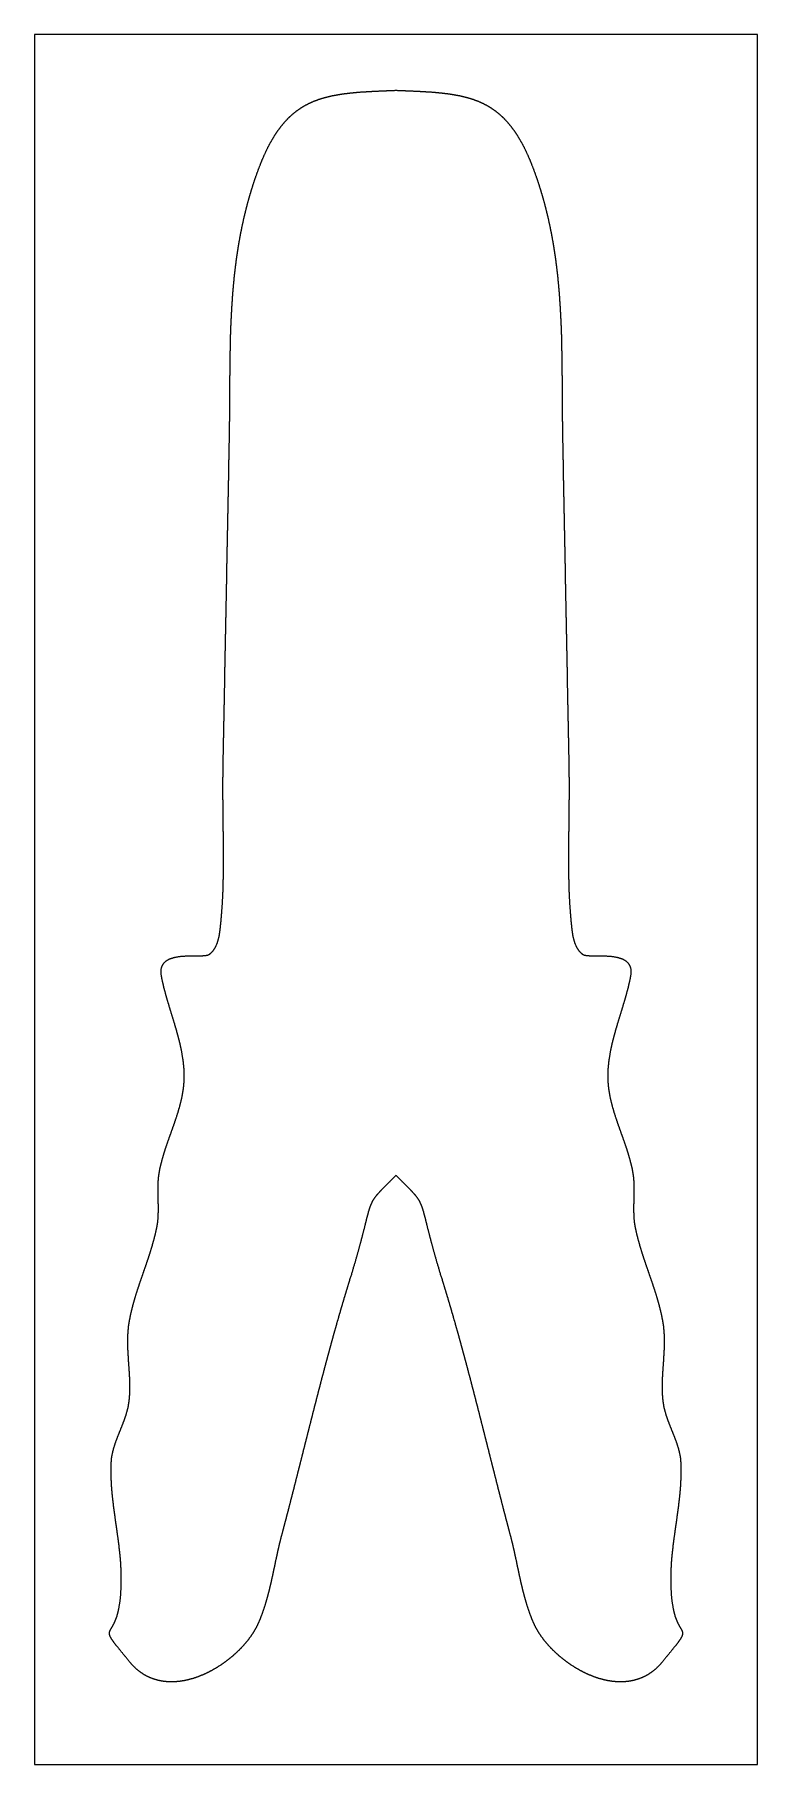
# Model space of a CAD drawing. Header units: metres. Extents: x -45 to 45, y -108 to 108.
import ezdxf

# ---------------------------------------------------------------- set-up
doc = ezdxf.new("R2010")
doc.units = ezdxf.units.M

msp = doc.modelspace()

# ---------------------------------------------------------------- linework, layer by layer
for points in [[(45.32, 108.36), (45.27, 108.36), (45.22, 108.36), (45.17, 108.36), (45.12, 108.36), (45.07, 108.36), (45.02, 108.36), (44.97, 108.36), (44.92, 108.36), (44.87, 108.36), (44.82, 108.36), (44.77, 108.36), (44.72, 108.36), (44.67, 108.36), (44.62, 108.36), (44.57, 108.36), (44.52, 108.36), (44.47, 108.36), (44.42, 108.36), (44.37, 108.36), (44.32, 108.36), (44.27, 108.36), (44.22, 108.36), (44.17, 108.36), (44.12, 108.36), (44.07, 108.36), (44.02, 108.36), (43.97, 108.36), (43.92, 108.36), (43.87, 108.36), (43.82, 108.36), (43.77, 108.36), (43.72, 108.36), (43.67, 108.36), (43.62, 108.36), (43.57, 108.36), (43.52, 108.36), (43.47, 108.36), (43.42, 108.36), (43.37, 108.36), (43.32, 108.36), (43.27, 108.36), (43.22, 108.36), (43.17, 108.36), (43.12, 108.36), (43.07, 108.36), (43.02, 108.36), (42.97, 108.36), (42.92, 108.36), (42.87, 108.36), (42.82, 108.36), (42.77, 108.36), (42.72, 108.36), (42.67, 108.36), (42.62, 108.36), (42.57, 108.36), (42.52, 108.36), (42.47, 108.36), (42.42, 108.36), (42.37, 108.36), (42.31, 108.36), (42.26, 108.36), (42.21, 108.36), (42.16, 108.36), (42.11, 108.36), (42.06, 108.36), (42.01, 108.36), (41.96, 108.36), (41.91, 108.36), (41.86, 108.36), (41.81, 108.36), (41.76, 108.36), (41.71, 108.36), (41.66, 108.36), (41.61, 108.36), (41.56, 108.36), (41.51, 108.36), (41.46, 108.36), (41.41, 108.36), (41.36, 108.36), (41.31, 108.36), (41.26, 108.36), (41.21, 108.36), (41.16, 108.36), (41.11, 108.36), (41.06, 108.36), (41.01, 108.36), (40.96, 108.36), (40.91, 108.36), (40.86, 108.36), (40.81, 108.36), (40.76, 108.36), (40.71, 108.36), (40.66, 108.36), (40.61, 108.36), (40.56, 108.36), (40.51, 108.36), (40.46, 108.36), (40.41, 108.36), (40.36, 108.36), (40.31, 108.36), (40.26, 108.36), (40.21, 108.36), (40.16, 108.36), (40.11, 108.36), (40.06, 108.36), (40.01, 108.36), (39.96, 108.36), (39.91, 108.36), (39.86, 108.36), (39.81, 108.36), (39.76, 108.36), (39.71, 108.36), (39.66, 108.36), (39.61, 108.36), (39.56, 108.36), (39.51, 108.36), (39.46, 108.36), (39.41, 108.36), (39.36, 108.36), (39.31, 108.36), (39.26, 108.36), (39.21, 108.36), (39.16, 108.36), (39.11, 108.36), (39.06, 108.36), (39.01, 108.36), (38.96, 108.36), (38.91, 108.36), (38.86, 108.36), (38.81, 108.36), (38.76, 108.36), (38.71, 108.36), (38.66, 108.36), (38.61, 108.36), (38.56, 108.36), (38.51, 108.36), (38.46, 108.36), (38.41, 108.36), (38.36, 108.36), (38.31, 108.36), (38.26, 108.36), (38.21, 108.36), (38.16, 108.36), (38.11, 108.36), (38.06, 108.36), (38.01, 108.36), (37.96, 108.36), (37.91, 108.36), (37.86, 108.36), (37.81, 108.36), (37.76, 108.36), (37.71, 108.36), (37.66, 108.36), (37.61, 108.36), (37.56, 108.36), (37.51, 108.36), (37.46, 108.36), (37.41, 108.36), (37.36, 108.36), (37.31, 108.36), (37.26, 108.36), (37.21, 108.36), (37.16, 108.36), (37.11, 108.36), (37.06, 108.36), (37.01, 108.36), (36.96, 108.36), (36.91, 108.36), (36.86, 108.36), (36.81, 108.36), (36.76, 108.36), (36.71, 108.36), (36.66, 108.36), (36.61, 108.36), (36.56, 108.36), (36.51, 108.36), (36.46, 108.36), (36.41, 108.36), (36.36, 108.36), (36.31, 108.36), (36.26, 108.36), (36.21, 108.36), (36.16, 108.36), (36.11, 108.36), (36.06, 108.36), (36.01, 108.36), (35.96, 108.36), (35.91, 108.36), (35.86, 108.36), (35.81, 108.36), (35.76, 108.36), (35.71, 108.36), (35.66, 108.36), (35.61, 108.36), (35.56, 108.36), (35.51, 108.36), (35.46, 108.36), (35.41, 108.36), (35.36, 108.36), (35.31, 108.36), (35.26, 108.36), (35.21, 108.36), (35.16, 108.36), (35.11, 108.36), (35.06, 108.36), (35.01, 108.36), (34.96, 108.36), (34.91, 108.36), (34.86, 108.36), (34.81, 108.36), (34.76, 108.36), (34.71, 108.36), (34.66, 108.36), (34.61, 108.36), (34.56, 108.36), (34.51, 108.36), (34.46, 108.36), (34.41, 108.36), (34.36, 108.36), (34.31, 108.36), (34.26, 108.36), (34.21, 108.36), (34.16, 108.36), (34.11, 108.36), (34.06, 108.36), (34.01, 108.36), (33.96, 108.36), (33.91, 108.36), (33.86, 108.36), (33.81, 108.36), (33.76, 108.36), (33.71, 108.36), (33.66, 108.36), (33.61, 108.36), (33.56, 108.36), (33.51, 108.36), (33.46, 108.36), (33.41, 108.36), (33.36, 108.36), (33.31, 108.36), (33.26, 108.36), (33.21, 108.36), (33.16, 108.36), (33.11, 108.36), (33.06, 108.36), (33.01, 108.36), (32.96, 108.36), (32.91, 108.36), (32.86, 108.36), (32.81, 108.36), (32.76, 108.36), (32.71, 108.36), (32.66, 108.36), (32.61, 108.36), (32.56, 108.36), (32.51, 108.36), (32.46, 108.36), (32.41, 108.36), (32.36, 108.36), (32.31, 108.36), (32.26, 108.36), (32.21, 108.36), (32.16, 108.36), (32.11, 108.36), (32.06, 108.36), (32.01, 108.36), (31.96, 108.36), (31.91, 108.36), (31.86, 108.36), (31.81, 108.36), (31.76, 108.36), (31.71, 108.36), (31.66, 108.36), (31.61, 108.36), (31.56, 108.36), (31.51, 108.36), (31.46, 108.36), (31.41, 108.36), (31.36, 108.36), (31.31, 108.36), (31.26, 108.36), (31.21, 108.36), (31.16, 108.36), (31.11, 108.36), (31.06, 108.36), (31.01, 108.36), (30.96, 108.36), (30.91, 108.36), (30.86, 108.36), (30.81, 108.36), (30.76, 108.36), (30.71, 108.36), (30.66, 108.36), (30.61, 108.36), (30.56, 108.36), (30.51, 108.36), (30.46, 108.36), (30.41, 108.36), (30.36, 108.36), (30.31, 108.36), (30.26, 108.36), (30.21, 108.36), (30.16, 108.36), (30.11, 108.36), (30.06, 108.36), (30.01, 108.36), (29.96, 108.36), (29.91, 108.36), (29.86, 108.36), (29.81, 108.36), (29.76, 108.36), (29.71, 108.36), (29.66, 108.36), (29.61, 108.36), (29.56, 108.36), (29.51, 108.36), (29.46, 108.36), (29.41, 108.36), (29.36, 108.36), (29.31, 108.36), (29.26, 108.36), (29.21, 108.36), (29.16, 108.36), (29.11, 108.36), (29.06, 108.36), (29.01, 108.36), (28.96, 108.36), (28.91, 108.36), (28.86, 108.36), (28.81, 108.36), (28.76, 108.36), (28.71, 108.36), (28.66, 108.36), (28.61, 108.36), (28.56, 108.36), (28.51, 108.36), (28.46, 108.36), (28.41, 108.36), (28.36, 108.36), (28.31, 108.36), (28.26, 108.36), (28.21, 108.36), (28.16, 108.36), (28.11, 108.36), (28.06, 108.36), (28.01, 108.36), (27.96, 108.36), (27.91, 108.36), (27.86, 108.36), (27.81, 108.36), (27.76, 108.36), (27.71, 108.36), (27.66, 108.36), (27.61, 108.36), (27.56, 108.36), (27.51, 108.36), (27.46, 108.36), (27.41, 108.36), (27.36, 108.36), (27.31, 108.36), (27.26, 108.36), (27.21, 108.36), (27.16, 108.36), (27.11, 108.36), (27.06, 108.36), (27.01, 108.36), (26.96, 108.36), (26.91, 108.36), (26.86, 108.36), (26.81, 108.36), (26.76, 108.36), (26.71, 108.36), (26.66, 108.36), (26.61, 108.36), (26.56, 108.36), (26.51, 108.36), (26.46, 108.36), (26.41, 108.36), (26.36, 108.36), (26.31, 108.36), (26.26, 108.36), (26.21, 108.36), (26.16, 108.36), (26.11, 108.36), (26.06, 108.36), (26.01, 108.36), (25.96, 108.36), (25.91, 108.36), (25.86, 108.36), (25.81, 108.36), (25.76, 108.36), (25.71, 108.36), (25.66, 108.36), (25.61, 108.36), (25.56, 108.36), (25.51, 108.36), (25.46, 108.36), (25.41, 108.36), (25.36, 108.36), (25.31, 108.36), (25.26, 108.36), (25.21, 108.36), (25.16, 108.36), (25.11, 108.36), (25.06, 108.36), (25.01, 108.36), (24.96, 108.36), (24.91, 108.36), (24.86, 108.36), (24.81, 108.36), (24.76, 108.36), (24.71, 108.36), (24.66, 108.36), (24.61, 108.36), (24.56, 108.36), (24.51, 108.36), (24.46, 108.36), (24.41, 108.36), (24.36, 108.36), (24.31, 108.36), (24.26, 108.36), (24.21, 108.36), (24.16, 108.36), (24.11, 108.36), (24.06, 108.36), (24.01, 108.36), (23.96, 108.36), (23.91, 108.36), (23.86, 108.36), (23.81, 108.36), (23.76, 108.36), (23.71, 108.36), (23.66, 108.36), (23.61, 108.36), (23.56, 108.36), (23.51, 108.36), (23.46, 108.36), (23.41, 108.36), (23.36, 108.36), (23.31, 108.36), (23.26, 108.36), (23.21, 108.36), (23.16, 108.36), (23.11, 108.36), (23.06, 108.36), (23.01, 108.36), (22.96, 108.36), (22.91, 108.36), (22.86, 108.36), (22.81, 108.36), (22.76, 108.36), (22.71, 108.36), (22.66, 108.36), (22.61, 108.36), (22.56, 108.36), (22.51, 108.36), (22.46, 108.36), (22.41, 108.36), (22.36, 108.36), (22.31, 108.36), (22.26, 108.36), (22.21, 108.36), (22.16, 108.36), (22.11, 108.36), (22.06, 108.36), (22.01, 108.36), (21.96, 108.36), (21.91, 108.36), (21.86, 108.36), (21.81, 108.36), (21.76, 108.36), (21.71, 108.36), (21.66, 108.36), (21.61, 108.36), (21.56, 108.36), (21.51, 108.36), (21.46, 108.36), (21.41, 108.36), (21.36, 108.36), (21.31, 108.36), (21.26, 108.36), (21.21, 108.36), (21.16, 108.36), (21.11, 108.36), (21.06, 108.36), (21.01, 108.36), (20.96, 108.36), (20.91, 108.36), (20.86, 108.36), (20.81, 108.36), (20.76, 108.36), (20.71, 108.36), (20.66, 108.36), (20.61, 108.36), (20.56, 108.36), (20.51, 108.36), (20.46, 108.36), (20.41, 108.36), (20.36, 108.36), (20.31, 108.36), (20.26, 108.36), (20.21, 108.36), (20.16, 108.36), (20.11, 108.36), (20.06, 108.36), (20.01, 108.36), (19.96, 108.36), (19.91, 108.36), (19.86, 108.36), (19.81, 108.36), (19.76, 108.36), (19.71, 108.36), (19.66, 108.36), (19.61, 108.36), (19.56, 108.36), (19.51, 108.36), (19.46, 108.36), (19.41, 108.36), (19.36, 108.36), (19.31, 108.36), (19.26, 108.36), (19.21, 108.36), (19.16, 108.36), (19.11, 108.36), (19.06, 108.36), (19.01, 108.36), (18.96, 108.36), (18.91, 108.36), (18.86, 108.36), (18.81, 108.36), (18.76, 108.36), (18.71, 108.36), (18.66, 108.36), (18.61, 108.36), (18.56, 108.36), (18.51, 108.36), (18.46, 108.36), (18.41, 108.36), (18.36, 108.36), (18.31, 108.36), (18.26, 108.36), (18.21, 108.36), (18.16, 108.36), (18.11, 108.36), (18.06, 108.36), (18.01, 108.36), (17.96, 108.36), (17.91, 108.36), (17.86, 108.36), (17.81, 108.36), (17.76, 108.36), (17.71, 108.36), (17.66, 108.36), (17.61, 108.36), (17.56, 108.36), (17.51, 108.36), (17.46, 108.36), (17.41, 108.36), (17.36, 108.36), (17.31, 108.36), (17.26, 108.36), (17.21, 108.36), (17.16, 108.36), (17.11, 108.36), (17.06, 108.36), (17.01, 108.36), (16.96, 108.36), (16.91, 108.36), (16.86, 108.36), (16.81, 108.36), (16.76, 108.36), (16.71, 108.36), (16.66, 108.36), (16.61, 108.36), (16.56, 108.36), (16.51, 108.36), (16.46, 108.36), (16.41, 108.36), (16.36, 108.36), (16.31, 108.36), (16.26, 108.36), (16.21, 108.36), (16.16, 108.36), (16.11, 108.36), (16.06, 108.36), (16.01, 108.36), (15.96, 108.36), (15.91, 108.36), (15.86, 108.36), (15.81, 108.36), (15.76, 108.36), (15.71, 108.36), (15.66, 108.36), (15.61, 108.36), (15.56, 108.36), (15.51, 108.36), (15.46, 108.36), (15.41, 108.36), (15.36, 108.36), (15.31, 108.36), (15.26, 108.36), (15.21, 108.36), (15.16, 108.36), (15.11, 108.36), (15.06, 108.36), (15.01, 108.36), (14.96, 108.36), (14.91, 108.36), (14.86, 108.36), (14.81, 108.36), (14.76, 108.36), (14.71, 108.36), (14.66, 108.36), (14.61, 108.36), (14.56, 108.36), (14.51, 108.36), (14.46, 108.36), (14.41, 108.36), (14.36, 108.36), (14.31, 108.36), (14.26, 108.36), (14.21, 108.36), (14.16, 108.36), (14.1, 108.36), (14.05, 108.36), (14, 108.36), (13.95, 108.36), (13.9, 108.36), (13.85, 108.36), (13.8, 108.36), (13.75, 108.36), (13.7, 108.36), (13.65, 108.36), (13.6, 108.36), (13.55, 108.36), (13.5, 108.36), (13.45, 108.36), (13.4, 108.36), (13.35, 108.36), (13.3, 108.36), (13.25, 108.36), (13.2, 108.36), (13.15, 108.36), (13.1, 108.36), (13.05, 108.36), (13, 108.36), (12.95, 108.36), (12.9, 108.36), (12.85, 108.36), (12.8, 108.36), (12.75, 108.36), (12.7, 108.36), (12.65, 108.36), (12.6, 108.36), (12.55, 108.36), (12.5, 108.36), (12.45, 108.36), (12.4, 108.36), (12.35, 108.36), (12.3, 108.36), (12.25, 108.36), (12.2, 108.36), (12.15, 108.36), (12.1, 108.36), (12.05, 108.36), (12, 108.36), (11.95, 108.36), (11.9, 108.36), (11.85, 108.36), (11.8, 108.36), (11.75, 108.36), (11.7, 108.36), (11.65, 108.36), (11.6, 108.36), (11.55, 108.36), (11.5, 108.36), (11.45, 108.36), (11.4, 108.36), (11.35, 108.36), (11.3, 108.36), (11.25, 108.36), (11.2, 108.36), (11.15, 108.36), (11.1, 108.36), (11.05, 108.36), (11, 108.36), (10.95, 108.36), (10.9, 108.36), (10.85, 108.36), (10.8, 108.36), (10.75, 108.36), (10.7, 108.36), (10.65, 108.36), (10.6, 108.36), (10.55, 108.36), (10.5, 108.36), (10.45, 108.36), (10.4, 108.36), (10.35, 108.36), (10.3, 108.36), (10.25, 108.36), (10.2, 108.36), (10.15, 108.36), (10.1, 108.36), (10.05, 108.36), (10, 108.36), (9.95, 108.36), (9.9, 108.36), (9.85, 108.36), (9.8, 108.36), (9.75, 108.36), (9.7, 108.36), (9.65, 108.36), (9.6, 108.36), (9.55, 108.36), (9.5, 108.36), (9.45, 108.36), (9.4, 108.36), (9.35, 108.36), (9.3, 108.36), (9.25, 108.36), (9.2, 108.36), (9.15, 108.36), (9.1, 108.36), (9.05, 108.36), (9, 108.36), (8.95, 108.36), (8.9, 108.36), (8.85, 108.36), (8.8, 108.36), (8.75, 108.36), (8.7, 108.36), (8.65, 108.36), (8.6, 108.36), (8.55, 108.36), (8.5, 108.36), (8.45, 108.36), (8.4, 108.36), (8.35, 108.36), (8.3, 108.36), (8.25, 108.36), (8.2, 108.36), (8.15, 108.36), (8.1, 108.36), (8.05, 108.36), (8, 108.36), (7.95, 108.36), (7.9, 108.36), (7.85, 108.36), (7.8, 108.36), (7.75, 108.36), (7.7, 108.36), (7.65, 108.36), (7.6, 108.36), (7.55, 108.36), (7.5, 108.36), (7.45, 108.36), (7.4, 108.36), (7.35, 108.36), (7.3, 108.36), (7.25, 108.36), (7.2, 108.36), (7.15, 108.36), (7.1, 108.36), (7.05, 108.36), (7, 108.36), (6.95, 108.36), (6.9, 108.36), (6.85, 108.36), (6.8, 108.36), (6.75, 108.36), (6.7, 108.36), (6.65, 108.36), (6.6, 108.36), (6.55, 108.36), (6.5, 108.36), (6.45, 108.36), (6.4, 108.36), (6.35, 108.36), (6.3, 108.36), (6.25, 108.36), (6.2, 108.36), (6.15, 108.36), (6.1, 108.36), (6.05, 108.36), (6, 108.36), (5.95, 108.36), (5.9, 108.36), (5.85, 108.36), (5.8, 108.36), (5.75, 108.36), (5.7, 108.36), (5.65, 108.36), (5.6, 108.36), (5.55, 108.36), (5.5, 108.36), (5.45, 108.36), (5.4, 108.36), (5.35, 108.36), (5.3, 108.36), (5.25, 108.36), (5.2, 108.36), (5.15, 108.36), (5.1, 108.36), (5.05, 108.36), (5, 108.36), (4.95, 108.36), (4.9, 108.36), (4.85, 108.36), (4.8, 108.36), (4.75, 108.36), (4.7, 108.36), (4.65, 108.36), (4.6, 108.36), (4.55, 108.36), (4.5, 108.36), (4.45, 108.36), (4.4, 108.36), (4.35, 108.36), (4.3, 108.36), (4.25, 108.36), (4.2, 108.36), (4.15, 108.36), (4.1, 108.36), (4.05, 108.36), (4, 108.36), (3.95, 108.36), (3.9, 108.36), (3.85, 108.36), (3.8, 108.36), (3.75, 108.36), (3.7, 108.36), (3.65, 108.36), (3.6, 108.36), (3.55, 108.36), (3.5, 108.36), (3.45, 108.36), (3.4, 108.36), (3.35, 108.36), (3.3, 108.36), (3.25, 108.36), (3.2, 108.36), (3.15, 108.36), (3.1, 108.36), (3.05, 108.36), (3, 108.36), (2.95, 108.36), (2.9, 108.36), (2.85, 108.36), (2.8, 108.36), (2.75, 108.36), (2.7, 108.36), (2.65, 108.36), (2.6, 108.36), (2.55, 108.36), (2.5, 108.36), (2.45, 108.36), (2.4, 108.36), (2.35, 108.36), (2.3, 108.36), (2.25, 108.36), (2.2, 108.36), (2.15, 108.36), (2.1, 108.36), (2.05, 108.36), (2, 108.36), (1.95, 108.36), (1.9, 108.36), (1.85, 108.36), (1.8, 108.36), (1.75, 108.36), (1.7, 108.36), (1.65, 108.36), (1.6, 108.36), (1.55, 108.36), (1.5, 108.36), (1.45, 108.36), (1.4, 108.36), (1.35, 108.36), (1.3, 108.36), (1.25, 108.36), (1.2, 108.36), (1.15, 108.36), (1.1, 108.36), (1.05, 108.36), (1, 108.36), (0.95, 108.36), (0.9, 108.36), (0.85, 108.36), (0.8, 108.36), (0.75, 108.36), (0.7, 108.36), (0.65, 108.36), (0.6, 108.36), (0.55, 108.36), (0.5, 108.36), (0.45, 108.36), (0.4, 108.36), (0.35, 108.36), (0.3, 108.36), (0.25, 108.36), (0.2, 108.36), (0.15, 108.36), (0.1, 108.36), (0.05, 108.36), (0, 108.36), (-0.05, 108.36), (-0.1, 108.36), (-0.15, 108.36), (-0.2, 108.36), (-0.25, 108.36), (-0.3, 108.36), (-0.35, 108.36), (-0.4, 108.36), (-0.45, 108.36), (-0.5, 108.36), (-0.55, 108.36), (-0.6, 108.36), (-0.65, 108.36), (-0.7, 108.36), (-0.75, 108.36), (-0.8, 108.36), (-0.85, 108.36), (-0.9, 108.36), (-0.95, 108.36), (-1, 108.36), (-1.05, 108.36), (-1.1, 108.36), (-1.15, 108.36), (-1.2, 108.36), (-1.25, 108.36), (-1.3, 108.36), (-1.35, 108.36), (-1.4, 108.36), (-1.45, 108.36), (-1.5, 108.36), (-1.55, 108.36), (-1.6, 108.36), (-1.65, 108.36), (-1.7, 108.36), (-1.75, 108.36), (-1.8, 108.36), (-1.85, 108.36), (-1.9, 108.36), (-1.95, 108.36), (-2, 108.36), (-2.05, 108.36), (-2.1, 108.36), (-2.15, 108.36), (-2.2, 108.36), (-2.25, 108.36), (-2.3, 108.36), (-2.35, 108.36), (-2.4, 108.36), (-2.45, 108.36), (-2.5, 108.36), (-2.55, 108.36), (-2.6, 108.36), (-2.65, 108.36), (-2.7, 108.36), (-2.75, 108.36), (-2.8, 108.36), (-2.85, 108.36), (-2.9, 108.36), (-2.95, 108.36), (-3, 108.36), (-3.05, 108.36), (-3.1, 108.36), (-3.15, 108.36), (-3.2, 108.36), (-3.25, 108.36), (-3.3, 108.36), (-3.35, 108.36), (-3.4, 108.36), (-3.45, 108.36), (-3.5, 108.36), (-3.55, 108.36), (-3.6, 108.36), (-3.65, 108.36), (-3.7, 108.36), (-3.75, 108.36), (-3.8, 108.36), (-3.85, 108.36), (-3.9, 108.36), (-3.95, 108.36), (-4, 108.36), (-4.05, 108.36), (-4.1, 108.36), (-4.15, 108.36), (-4.2, 108.36), (-4.25, 108.36), (-4.3, 108.36), (-4.35, 108.36), (-4.4, 108.36), (-4.45, 108.36), (-4.5, 108.36), (-4.55, 108.36), (-4.6, 108.36), (-4.65, 108.36), (-4.7, 108.36), (-4.75, 108.36), (-4.8, 108.36), (-4.85, 108.36), (-4.9, 108.36), (-4.95, 108.36), (-5, 108.36), (-5.05, 108.36), (-5.1, 108.36), (-5.15, 108.36), (-5.2, 108.36), (-5.25, 108.36), (-5.3, 108.36), (-5.35, 108.36), (-5.4, 108.36), (-5.45, 108.36), (-5.5, 108.36), (-5.55, 108.36), (-5.6, 108.36), (-5.65, 108.36), (-5.7, 108.36), (-5.75, 108.36), (-5.8, 108.36), (-5.85, 108.36), (-5.9, 108.36), (-5.95, 108.36), (-6, 108.36), (-6.05, 108.36), (-6.1, 108.36), (-6.15, 108.36), (-6.2, 108.36), (-6.25, 108.36), (-6.3, 108.36), (-6.35, 108.36), (-6.4, 108.36), (-6.45, 108.36), (-6.5, 108.36), (-6.55, 108.36), (-6.6, 108.36), (-6.65, 108.36), (-6.7, 108.36), (-6.75, 108.36), (-6.8, 108.36), (-6.85, 108.36), (-6.9, 108.36), (-6.95, 108.36), (-7, 108.36), (-7.05, 108.36), (-7.1, 108.36), (-7.15, 108.36), (-7.2, 108.36), (-7.25, 108.36), (-7.3, 108.36), (-7.35, 108.36), (-7.4, 108.36), (-7.45, 108.36), (-7.5, 108.36), (-7.55, 108.36), (-7.6, 108.36), (-7.65, 108.36), (-7.7, 108.36), (-7.75, 108.36), (-7.8, 108.36), (-7.85, 108.36), (-7.9, 108.36), (-7.95, 108.36), (-8, 108.36), (-8.05, 108.36), (-8.1, 108.36), (-8.15, 108.36), (-8.2, 108.36), (-8.25, 108.36), (-8.3, 108.36), (-8.35, 108.36), (-8.4, 108.36), (-8.45, 108.36), (-8.5, 108.36), (-8.55, 108.36), (-8.6, 108.36), (-8.65, 108.36), (-8.7, 108.36), (-8.75, 108.36), (-8.8, 108.36), (-8.85, 108.36), (-8.9, 108.36), (-8.95, 108.36), (-9, 108.36), (-9.05, 108.36), (-9.1, 108.36), (-9.15, 108.36), (-9.2, 108.36), (-9.25, 108.36), (-9.3, 108.36), (-9.35, 108.36), (-9.4, 108.36), (-9.45, 108.36), (-9.5, 108.36), (-9.55, 108.36), (-9.6, 108.36), (-9.65, 108.36), (-9.7, 108.36), (-9.75, 108.36), (-9.8, 108.36), (-9.85, 108.36), (-9.9, 108.36), (-9.95, 108.36), (-10, 108.36), (-10.05, 108.36), (-10.1, 108.36), (-10.15, 108.36), (-10.2, 108.36), (-10.25, 108.36), (-10.3, 108.36), (-10.35, 108.36), (-10.4, 108.36), (-10.45, 108.36), (-10.5, 108.36), (-10.55, 108.36), (-10.6, 108.36), (-10.65, 108.36), (-10.7, 108.36), (-10.75, 108.36), (-10.8, 108.36), (-10.85, 108.36), (-10.9, 108.36), (-10.95, 108.36), (-11, 108.36), (-11.05, 108.36), (-11.1, 108.36), (-11.15, 108.36), (-11.2, 108.36), (-11.25, 108.36), (-11.3, 108.36), (-11.35, 108.36), (-11.4, 108.36), (-11.45, 108.36), (-11.5, 108.36), (-11.55, 108.36), (-11.6, 108.36), (-11.65, 108.36), (-11.7, 108.36), (-11.75, 108.36), (-11.8, 108.36), (-11.85, 108.36), (-11.9, 108.36), (-11.95, 108.36), (-12, 108.36), (-12.05, 108.36), (-12.1, 108.36), (-12.15, 108.36), (-12.2, 108.36), (-12.25, 108.36), (-12.3, 108.36), (-12.35, 108.36), (-12.4, 108.36), (-12.45, 108.36), (-12.5, 108.36), (-12.55, 108.36), (-12.6, 108.36), (-12.65, 108.36), (-12.7, 108.36), (-12.75, 108.36), (-12.8, 108.36), (-12.85, 108.36), (-12.9, 108.36), (-12.95, 108.36), (-13, 108.36), (-13.05, 108.36), (-13.1, 108.36), (-13.15, 108.36), (-13.2, 108.36), (-13.25, 108.36), (-13.3, 108.36), (-13.35, 108.36), (-13.4, 108.36), (-13.45, 108.36), (-13.5, 108.36), (-13.55, 108.36), (-13.6, 108.36), (-13.65, 108.36), (-13.7, 108.36), (-13.75, 108.36), (-13.8, 108.36), (-13.85, 108.36), (-13.9, 108.36), (-13.95, 108.36), (-14, 108.36), (-14.05, 108.36), (-14.1, 108.36), (-14.16, 108.36), (-14.21, 108.36), (-14.26, 108.36), (-14.31, 108.36), (-14.36, 108.36), (-14.41, 108.36), (-14.46, 108.36), (-14.51, 108.36), (-14.56, 108.36), (-14.61, 108.36), (-14.66, 108.36), (-14.71, 108.36), (-14.76, 108.36), (-14.81, 108.36), (-14.86, 108.36), (-14.91, 108.36), (-14.96, 108.36), (-15.01, 108.36), (-15.06, 108.36), (-15.11, 108.36), (-15.16, 108.36), (-15.21, 108.36), (-15.26, 108.36), (-15.31, 108.36), (-15.36, 108.36), (-15.41, 108.36), (-15.46, 108.36), (-15.51, 108.36), (-15.56, 108.36), (-15.61, 108.36), (-15.66, 108.36), (-15.71, 108.36), (-15.76, 108.36), (-15.81, 108.36), (-15.86, 108.36), (-15.91, 108.36), (-15.96, 108.36), (-16.01, 108.36), (-16.06, 108.36), (-16.11, 108.36), (-16.16, 108.36), (-16.21, 108.36), (-16.26, 108.36), (-16.31, 108.36), (-16.36, 108.36), (-16.41, 108.36), (-16.46, 108.36), (-16.51, 108.36), (-16.56, 108.36), (-16.61, 108.36), (-16.66, 108.36), (-16.71, 108.36), (-16.76, 108.36), (-16.81, 108.36), (-16.86, 108.36), (-16.91, 108.36), (-16.96, 108.36), (-17.01, 108.36), (-17.06, 108.36), (-17.11, 108.36), (-17.16, 108.36), (-17.21, 108.36), (-17.26, 108.36), (-17.31, 108.36), (-17.36, 108.36), (-17.41, 108.36), (-17.46, 108.36), (-17.51, 108.36), (-17.56, 108.36), (-17.61, 108.36), (-17.66, 108.36), (-17.71, 108.36), (-17.76, 108.36), (-17.81, 108.36), (-17.86, 108.36), (-17.91, 108.36), (-17.96, 108.36), (-18.01, 108.36), (-18.06, 108.36), (-18.11, 108.36), (-18.16, 108.36), (-18.21, 108.36), (-18.26, 108.36), (-18.31, 108.36), (-18.36, 108.36), (-18.41, 108.36), (-18.46, 108.36), (-18.51, 108.36), (-18.56, 108.36), (-18.61, 108.36), (-18.66, 108.36), (-18.71, 108.36), (-18.76, 108.36), (-18.81, 108.36), (-18.86, 108.36), (-18.91, 108.36), (-18.96, 108.36), (-19.01, 108.36), (-19.06, 108.36), (-19.11, 108.36), (-19.16, 108.36), (-19.21, 108.36), (-19.26, 108.36), (-19.31, 108.36), (-19.36, 108.36), (-19.41, 108.36), (-19.46, 108.36), (-19.51, 108.36), (-19.56, 108.36), (-19.61, 108.36), (-19.66, 108.36), (-19.71, 108.36), (-19.76, 108.36), (-19.81, 108.36), (-19.86, 108.36), (-19.91, 108.36), (-19.96, 108.36), (-20.01, 108.36), (-20.06, 108.36), (-20.11, 108.36), (-20.16, 108.36), (-20.21, 108.36), (-20.26, 108.36), (-20.31, 108.36), (-20.36, 108.36), (-20.41, 108.36), (-20.46, 108.36), (-20.51, 108.36), (-20.56, 108.36), (-20.61, 108.36), (-20.66, 108.36), (-20.71, 108.36), (-20.76, 108.36), (-20.81, 108.36), (-20.86, 108.36), (-20.91, 108.36), (-20.96, 108.36), (-21.01, 108.36), (-21.06, 108.36), (-21.11, 108.36), (-21.16, 108.36), (-21.21, 108.36), (-21.26, 108.36), (-21.31, 108.36), (-21.36, 108.36), (-21.41, 108.36), (-21.46, 108.36), (-21.51, 108.36), (-21.56, 108.36), (-21.61, 108.36), (-21.66, 108.36), (-21.71, 108.36), (-21.76, 108.36), (-21.81, 108.36), (-21.86, 108.36), (-21.91, 108.36), (-21.96, 108.36), (-22.01, 108.36), (-22.06, 108.36), (-22.11, 108.36), (-22.16, 108.36), (-22.21, 108.36), (-22.26, 108.36), (-22.31, 108.36), (-22.36, 108.36), (-22.41, 108.36), (-22.46, 108.36), (-22.51, 108.36), (-22.56, 108.36), (-22.61, 108.36), (-22.66, 108.36), (-22.71, 108.36), (-22.76, 108.36), (-22.81, 108.36), (-22.86, 108.36), (-22.91, 108.36), (-22.96, 108.36), (-23.01, 108.36), (-23.06, 108.36), (-23.11, 108.36), (-23.16, 108.36), (-23.21, 108.36), (-23.26, 108.36), (-23.31, 108.36), (-23.36, 108.36), (-23.41, 108.36), (-23.46, 108.36), (-23.51, 108.36), (-23.56, 108.36), (-23.61, 108.36), (-23.66, 108.36), (-23.71, 108.36), (-23.76, 108.36), (-23.81, 108.36), (-23.86, 108.36), (-23.91, 108.36), (-23.96, 108.36), (-24.01, 108.36), (-24.06, 108.36), (-24.11, 108.36), (-24.16, 108.36), (-24.21, 108.36), (-24.26, 108.36), (-24.31, 108.36), (-24.36, 108.36), (-24.41, 108.36), (-24.46, 108.36), (-24.51, 108.36), (-24.56, 108.36), (-24.61, 108.36), (-24.66, 108.36), (-24.71, 108.36), (-24.76, 108.36), (-24.81, 108.36), (-24.86, 108.36), (-24.91, 108.36), (-24.96, 108.36), (-25.01, 108.36), (-25.06, 108.36), (-25.11, 108.36), (-25.16, 108.36), (-25.21, 108.36), (-25.26, 108.36), (-25.31, 108.36), (-25.36, 108.36), (-25.41, 108.36), (-25.46, 108.36), (-25.51, 108.36), (-25.56, 108.36), (-25.61, 108.36), (-25.66, 108.36), (-25.71, 108.36), (-25.76, 108.36), (-25.81, 108.36), (-25.86, 108.36), (-25.91, 108.36), (-25.96, 108.36), (-26.01, 108.36), (-26.06, 108.36), (-26.11, 108.36), (-26.16, 108.36), (-26.21, 108.36), (-26.26, 108.36), (-26.31, 108.36), (-26.36, 108.36), (-26.41, 108.36), (-26.46, 108.36), (-26.51, 108.36), (-26.56, 108.36), (-26.61, 108.36), (-26.66, 108.36), (-26.71, 108.36), (-26.76, 108.36), (-26.81, 108.36), (-26.86, 108.36), (-26.91, 108.36), (-26.96, 108.36), (-27.01, 108.36), (-27.06, 108.36), (-27.11, 108.36), (-27.16, 108.36), (-27.21, 108.36), (-27.26, 108.36), (-27.31, 108.36), (-27.36, 108.36), (-27.41, 108.36), (-27.46, 108.36), (-27.51, 108.36), (-27.56, 108.36), (-27.61, 108.36), (-27.66, 108.36), (-27.71, 108.36), (-27.76, 108.36), (-27.81, 108.36), (-27.86, 108.36), (-27.91, 108.36), (-27.96, 108.36), (-28.01, 108.36), (-28.06, 108.36), (-28.11, 108.36), (-28.16, 108.36), (-28.21, 108.36), (-28.26, 108.36), (-28.31, 108.36), (-28.36, 108.36), (-28.41, 108.36), (-28.46, 108.36), (-28.51, 108.36), (-28.56, 108.36), (-28.61, 108.36), (-28.66, 108.36), (-28.71, 108.36), (-28.76, 108.36), (-28.81, 108.36), (-28.86, 108.36), (-28.91, 108.36), (-28.96, 108.36), (-29.01, 108.36), (-29.06, 108.36), (-29.11, 108.36), (-29.16, 108.36), (-29.21, 108.36), (-29.26, 108.36), (-29.31, 108.36), (-29.36, 108.36), (-29.41, 108.36), (-29.46, 108.36), (-29.51, 108.36), (-29.56, 108.36), (-29.61, 108.36), (-29.66, 108.36), (-29.71, 108.36), (-29.76, 108.36), (-29.81, 108.36), (-29.86, 108.36), (-29.91, 108.36), (-29.96, 108.36), (-30.01, 108.36), (-30.06, 108.36), (-30.11, 108.36), (-30.16, 108.36), (-30.21, 108.36), (-30.26, 108.36), (-30.31, 108.36), (-30.36, 108.36), (-30.41, 108.36), (-30.46, 108.36), (-30.51, 108.36), (-30.56, 108.36), (-30.61, 108.36), (-30.66, 108.36), (-30.71, 108.36), (-30.76, 108.36), (-30.81, 108.36), (-30.86, 108.36), (-30.91, 108.36), (-30.96, 108.36), (-31.01, 108.36), (-31.06, 108.36), (-31.11, 108.36), (-31.16, 108.36), (-31.21, 108.36), (-31.26, 108.36), (-31.31, 108.36), (-31.36, 108.36), (-31.41, 108.36), (-31.46, 108.36), (-31.51, 108.36), (-31.56, 108.36), (-31.61, 108.36), (-31.66, 108.36), (-31.71, 108.36), (-31.76, 108.36), (-31.81, 108.36), (-31.86, 108.36), (-31.91, 108.36), (-31.96, 108.36), (-32.01, 108.36), (-32.06, 108.36), (-32.11, 108.36), (-32.16, 108.36), (-32.21, 108.36), (-32.26, 108.36), (-32.31, 108.36), (-32.36, 108.36), (-32.41, 108.36), (-32.46, 108.36), (-32.51, 108.36), (-32.56, 108.36), (-32.61, 108.36), (-32.66, 108.36), (-32.71, 108.36), (-32.76, 108.36), (-32.81, 108.36), (-32.86, 108.36), (-32.91, 108.36), (-32.96, 108.36), (-33.01, 108.36), (-33.06, 108.36), (-33.11, 108.36), (-33.16, 108.36), (-33.21, 108.36), (-33.26, 108.36), (-33.31, 108.36), (-33.36, 108.36), (-33.41, 108.36), (-33.46, 108.36), (-33.51, 108.36), (-33.56, 108.36), (-33.61, 108.36), (-33.66, 108.36), (-33.71, 108.36), (-33.76, 108.36), (-33.81, 108.36), (-33.86, 108.36), (-33.91, 108.36), (-33.96, 108.36), (-34.01, 108.36), (-34.06, 108.36), (-34.11, 108.36), (-34.16, 108.36), (-34.21, 108.36), (-34.26, 108.36), (-34.31, 108.36), (-34.36, 108.36), (-34.41, 108.36), (-34.46, 108.36), (-34.51, 108.36), (-34.56, 108.36), (-34.61, 108.36), (-34.66, 108.36), (-34.71, 108.36), (-34.76, 108.36), (-34.81, 108.36), (-34.86, 108.36), (-34.91, 108.36), (-34.96, 108.36), (-35.01, 108.36), (-35.06, 108.36), (-35.11, 108.36), (-35.16, 108.36), (-35.21, 108.36), (-35.26, 108.36), (-35.31, 108.36), (-35.36, 108.36), (-35.41, 108.36), (-35.46, 108.36), (-35.51, 108.36), (-35.56, 108.36), (-35.61, 108.36), (-35.66, 108.36), (-35.71, 108.36), (-35.76, 108.36), (-35.81, 108.36), (-35.86, 108.36), (-35.91, 108.36), (-35.96, 108.36), (-36.01, 108.36), (-36.06, 108.36), (-36.11, 108.36), (-36.16, 108.36), (-36.21, 108.36), (-36.26, 108.36), (-36.31, 108.36), (-36.36, 108.36), (-36.41, 108.36), (-36.46, 108.36), (-36.51, 108.36), (-36.56, 108.36), (-36.61, 108.36), (-36.66, 108.36), (-36.71, 108.36), (-36.76, 108.36), (-36.81, 108.36), (-36.86, 108.36), (-36.91, 108.36), (-36.96, 108.36), (-37.01, 108.36), (-37.06, 108.36), (-37.11, 108.36), (-37.16, 108.36), (-37.21, 108.36), (-37.26, 108.36), (-37.31, 108.36), (-37.36, 108.36), (-37.41, 108.36), (-37.46, 108.36), (-37.51, 108.36), (-37.56, 108.36), (-37.61, 108.36), (-37.66, 108.36), (-37.71, 108.36), (-37.76, 108.36), (-37.81, 108.36), (-37.86, 108.36), (-37.91, 108.36), (-37.96, 108.36), (-38.01, 108.36), (-38.06, 108.36), (-38.11, 108.36), (-38.16, 108.36), (-38.21, 108.36), (-38.26, 108.36), (-38.31, 108.36), (-38.36, 108.36), (-38.41, 108.36), (-38.46, 108.36), (-38.51, 108.36), (-38.56, 108.36), (-38.61, 108.36), (-38.66, 108.36), (-38.71, 108.36), (-38.76, 108.36), (-38.81, 108.36), (-38.86, 108.36), (-38.91, 108.36), (-38.96, 108.36), (-39.01, 108.36), (-39.06, 108.36), (-39.11, 108.36), (-39.16, 108.36), (-39.21, 108.36), (-39.26, 108.36), (-39.31, 108.36), (-39.36, 108.36), (-39.41, 108.36), (-39.46, 108.36), (-39.51, 108.36), (-39.56, 108.36), (-39.61, 108.36), (-39.66, 108.36), (-39.71, 108.36), (-39.76, 108.36), (-39.81, 108.36), (-39.86, 108.36), (-39.91, 108.36), (-39.96, 108.36), (-40.01, 108.36), (-40.06, 108.36), (-40.11, 108.36), (-40.16, 108.36), (-40.21, 108.36), (-40.26, 108.36), (-40.31, 108.36), (-40.36, 108.36), (-40.41, 108.36), (-40.46, 108.36), (-40.51, 108.36), (-40.56, 108.36), (-40.61, 108.36), (-40.66, 108.36), (-40.71, 108.36), (-40.76, 108.36), (-40.81, 108.36), (-40.86, 108.36), (-40.91, 108.36), (-40.96, 108.36), (-41.01, 108.36), (-41.06, 108.36), (-41.11, 108.36), (-41.16, 108.36), (-41.21, 108.36), (-41.26, 108.36), (-41.31, 108.36), (-41.36, 108.36), (-41.41, 108.36), (-41.46, 108.36), (-41.51, 108.36), (-41.56, 108.36), (-41.61, 108.36), (-41.66, 108.36), (-41.71, 108.36), (-41.76, 108.36), (-41.81, 108.36), (-41.86, 108.36), (-41.91, 108.36), (-41.96, 108.36), (-42.01, 108.36), (-42.06, 108.36), (-42.11, 108.36), (-42.16, 108.36), (-42.21, 108.36), (-42.26, 108.36), (-42.31, 108.36), (-42.37, 108.36), (-42.42, 108.36), (-42.47, 108.36), (-42.52, 108.36), (-42.57, 108.36), (-42.62, 108.36), (-42.67, 108.36), (-42.72, 108.36), (-42.77, 108.36), (-42.82, 108.36), (-42.87, 108.36), (-42.92, 108.36), (-42.97, 108.36), (-43.02, 108.36), (-43.07, 108.36), (-43.12, 108.36), (-43.17, 108.36), (-43.22, 108.36), (-43.27, 108.36), (-43.32, 108.36), (-43.37, 108.36), (-43.42, 108.36), (-43.47, 108.36), (-43.52, 108.36), (-43.57, 108.36), (-43.62, 108.36), (-43.67, 108.36), (-43.72, 108.36), (-43.77, 108.36), (-43.82, 108.36), (-43.87, 108.36), (-43.92, 108.36), (-43.97, 108.36), (-44.02, 108.36), (-44.07, 108.36), (-44.12, 108.36), (-44.17, 108.36), (-44.22, 108.36), (-44.27, 108.36), (-44.32, 108.36), (-44.37, 108.36), (-44.42, 108.36), (-44.47, 108.36), (-44.52, 108.36), (-44.57, 108.36), (-44.62, 108.36), (-44.67, 108.36), (-44.72, 108.36), (-44.77, 108.36), (-44.82, 108.36), (-44.87, 108.36), (-44.92, 108.36), (-44.97, 108.36), (-45.02, 108.36), (-45.07, 108.36), (-45.12, 108.36), (-45.17, 108.36), (-45.22, 108.36), (-45.27, 108.36), (-45.32, 108.36)], [(-45.32, 108.36), (-45.32, 108.31), (-45.32, 108.26), (-45.32, 108.21), (-45.32, 108.16), (-45.32, 108.11), (-45.32, 108.06), (-45.32, 108.01), (-45.32, 107.96), (-45.32, 107.91), (-45.32, 107.86), (-45.32, 107.81), (-45.32, 107.76), (-45.32, 107.71), (-45.32, 107.66), (-45.32, 107.61), (-45.32, 107.56), (-45.32, 107.51), (-45.32, 107.46), (-45.32, 107.41), (-45.32, 107.36), (-45.32, 107.31), (-45.32, 107.26), (-45.32, 107.21), (-45.32, 107.16), (-45.32, 107.11), (-45.32, 107.06), (-45.32, 107.01), (-45.32, 106.96), (-45.32, 106.91), (-45.32, 106.86), (-45.32, 106.81), (-45.32, 106.76), (-45.32, 106.71), (-45.32, 106.66), (-45.32, 106.61), (-45.32, 106.56), (-45.32, 106.51), (-45.32, 106.46), (-45.32, 106.41), (-45.32, 106.36), (-45.32, 106.31), (-45.32, 106.26), (-45.32, 106.21), (-45.32, 106.16), (-45.32, 106.11), (-45.32, 106.06), (-45.32, 106.01), (-45.32, 105.96), (-45.32, 105.91), (-45.32, 105.86), (-45.32, 105.81), (-45.32, 105.76), (-45.32, 105.71), (-45.32, 105.66), (-45.32, 105.61), (-45.32, 105.56), (-45.32, 105.51), (-45.32, 105.46), (-45.32, 105.41), (-45.32, 105.36), (-45.32, 105.31), (-45.32, 105.26), (-45.32, 105.21), (-45.32, 105.16), (-45.32, 105.11), (-45.32, 105.06), (-45.32, 105.01), (-45.32, 104.96), (-45.32, 104.91), (-45.32, 104.86), (-45.32, 104.81), (-45.32, 104.76), (-45.32, 104.71), (-45.32, 104.66), (-45.32, 104.61), (-45.32, 104.56), (-45.32, 104.51), (-45.32, 104.46), (-45.32, 104.41), (-45.32, 104.36), (-45.32, 104.31), (-45.32, 104.26), (-45.32, 104.21), (-45.32, 104.16), (-45.32, 104.11), (-45.32, 104.06), (-45.32, 104.01), (-45.32, 103.96), (-45.32, 103.91), (-45.32, 103.86), (-45.32, 103.81), (-45.32, 103.76), (-45.32, 103.71), (-45.32, 103.66), (-45.32, 103.61), (-45.32, 103.56), (-45.32, 103.51), (-45.32, 103.46), (-45.32, 103.41), (-45.32, 103.36), (-45.32, 103.31), (-45.32, 103.26), (-45.32, 103.21), (-45.32, 103.16), (-45.32, 103.11), (-45.32, 103.06), (-45.32, 103.01), (-45.32, 102.96), (-45.32, 102.91), (-45.32, 102.86), (-45.32, 102.81), (-45.32, 102.76), (-45.32, 102.71), (-45.32, 102.66), (-45.32, 102.61), (-45.32, 102.56), (-45.32, 102.51), (-45.32, 102.46), (-45.32, 102.41), (-45.32, 102.36), (-45.32, 102.31), (-45.32, 102.26), (-45.32, 102.21), (-45.32, 102.16), (-45.32, 102.11), (-45.32, 102.06), (-45.32, 102.01), (-45.32, 101.96), (-45.32, 101.91), (-45.32, 101.86), (-45.32, 101.81), (-45.32, 101.76), (-45.32, 101.71), (-45.32, 101.66), (-45.32, 101.61), (-45.32, 101.56), (-45.32, 101.51), (-45.32, 101.46), (-45.32, 101.41), (-45.32, 101.36), (-45.32, 101.31), (-45.32, 101.26), (-45.32, 101.21), (-45.32, 101.16), (-45.32, 101.11), (-45.32, 101.06), (-45.32, 101.01), (-45.32, 100.96), (-45.32, 100.91), (-45.32, 100.86), (-45.32, 100.81), (-45.32, 100.76), (-45.32, 100.71), (-45.32, 100.66), (-45.32, 100.61), (-45.32, 100.56), (-45.32, 100.51), (-45.32, 100.46), (-45.32, 100.41), (-45.32, 100.36), (-45.32, 100.31), (-45.32, 100.26), (-45.32, 100.21), (-45.32, 100.16), (-45.32, 100.11), (-45.32, 100.06), (-45.32, 100.01), (-45.32, 99.96), (-45.32, 99.91), (-45.32, 99.86), (-45.32, 99.81), (-45.32, 99.76), (-45.32, 99.71), (-45.32, 99.66), (-45.32, 99.61), (-45.32, 99.56), (-45.32, 99.51), (-45.32, 99.46), (-45.32, 99.41), (-45.32, 99.36), (-45.32, 99.31), (-45.32, 99.26), (-45.32, 99.21), (-45.32, 99.16), (-45.32, 99.11), (-45.32, 99.06), (-45.32, 99.01), (-45.32, 98.96), (-45.32, 98.91), (-45.32, 98.86), (-45.32, 98.81), (-45.32, 98.76), (-45.32, 98.71), (-45.32, 98.66), (-45.32, 98.61), (-45.32, 98.56), (-45.32, 98.51), (-45.32, 98.46), (-45.32, 98.41), (-45.32, 98.36), (-45.32, 98.31), (-45.32, 98.26), (-45.32, 98.21), (-45.32, 98.16), (-45.32, 98.11), (-45.32, 98.06), (-45.32, 98.01), (-45.32, 97.96), (-45.32, 97.91), (-45.32, 97.86), (-45.32, 97.81), (-45.32, 97.76), (-45.32, 97.71), (-45.32, 97.66), (-45.32, 97.61), (-45.32, 97.56), (-45.32, 97.51), (-45.32, 97.46), (-45.32, 97.41), (-45.32, 97.36), (-45.32, 97.31), (-45.32, 97.26), (-45.32, 97.21), (-45.32, 97.16), (-45.32, 97.11), (-45.32, 97.06), (-45.32, 97.01), (-45.32, 96.96), (-45.32, 96.91), (-45.32, 96.86), (-45.32, 96.81), (-45.32, 96.76), (-45.32, 96.71), (-45.32, 96.66), (-45.32, 96.61), (-45.32, 96.56), (-45.32, 96.51), (-45.32, 96.46), (-45.32, 96.41), (-45.32, 96.36), (-45.32, 96.31), (-45.32, 96.26), (-45.32, 96.21), (-45.32, 96.16), (-45.32, 96.11), (-45.32, 96.06), (-45.32, 96.01), (-45.32, 95.96), (-45.32, 95.91), (-45.32, 95.86), (-45.32, 95.81), (-45.32, 95.76), (-45.32, 95.71), (-45.32, 95.66), (-45.32, 95.61), (-45.32, 95.56), (-45.32, 95.51), (-45.32, 95.46), (-45.32, 95.41), (-45.32, 95.36), (-45.32, 95.31), (-45.32, 95.26), (-45.32, 95.21), (-45.32, 95.16), (-45.32, 95.11), (-45.32, 95.06), (-45.32, 95.01), (-45.32, 94.96), (-45.32, 94.91), (-45.32, 94.86), (-45.32, 94.81), (-45.32, 94.76), (-45.32, 94.71), (-45.32, 94.66), (-45.32, 94.61), (-45.32, 94.56), (-45.32, 94.51), (-45.32, 94.46), (-45.32, 94.41), (-45.32, 94.36), (-45.32, 94.31), (-45.32, 94.26), (-45.32, 94.21), (-45.32, 94.16), (-45.32, 94.11), (-45.32, 94.06), (-45.32, 94.01), (-45.32, 93.96), (-45.32, 93.91), (-45.32, 93.86), (-45.32, 93.81), (-45.32, 93.76), (-45.32, 93.71), (-45.32, 93.66), (-45.32, 93.61), (-45.32, 93.56), (-45.32, 93.51), (-45.32, 93.46), (-45.32, 93.41), (-45.32, 93.36), (-45.32, 93.31), (-45.32, 93.26), (-45.32, 93.21), (-45.32, 93.16), (-45.32, 93.11), (-45.32, 93.06), (-45.32, 93.01), (-45.32, 92.96), (-45.32, 92.91), (-45.32, 92.86), (-45.32, 92.81), (-45.32, 92.76), (-45.32, 92.71), (-45.32, 92.66), (-45.32, 92.61), (-45.32, 92.56), (-45.32, 92.51), (-45.32, 92.46), (-45.32, 92.41), (-45.32, 92.36), (-45.32, 92.31), (-45.32, 92.26), (-45.32, 92.21), (-45.32, 92.16), (-45.32, 92.11), (-45.32, 92.06), (-45.32, 92.01), (-45.32, 91.96), (-45.32, 91.91), (-45.32, 91.86), (-45.32, 91.81), (-45.32, 91.76), (-45.32, 91.71), (-45.32, 91.66), (-45.32, 91.61), (-45.32, 91.56), (-45.32, 91.51), (-45.32, 91.46), (-45.32, 91.41), (-45.32, 91.36), (-45.32, 91.31), (-45.32, 91.26), (-45.32, 91.21), (-45.32, 91.16), (-45.32, 91.11), (-45.32, 91.06), (-45.32, 91.01), (-45.32, 90.96), (-45.32, 90.91), (-45.32, 90.86), (-45.32, 90.81), (-45.32, 90.76), (-45.32, 90.71), (-45.32, 90.66), (-45.32, 90.61), (-45.32, 90.56), (-45.32, 90.51), (-45.32, 90.46), (-45.32, 90.41), (-45.32, 90.36), (-45.32, 90.31), (-45.32, 90.26), (-45.32, 90.21), (-45.32, 90.16), (-45.32, 90.11), (-45.32, 90.06), (-45.32, 90.01), (-45.32, 89.96), (-45.32, 89.91), (-45.32, 89.86), (-45.32, 89.81), (-45.32, 89.76), (-45.32, 89.71), (-45.32, 89.66), (-45.32, 89.61), (-45.32, 89.56), (-45.32, 89.51), (-45.32, 89.46), (-45.32, 89.41), (-45.32, 89.36), (-45.32, 89.31), (-45.32, 89.26), (-45.32, 89.21), (-45.32, 89.16), (-45.32, 89.11), (-45.32, 89.06), (-45.32, 89.01), (-45.32, 88.96), (-45.32, 88.91), (-45.32, 88.86), (-45.32, 88.81), (-45.32, 88.76), (-45.32, 88.71), (-45.32, 88.66), (-45.32, 88.61), (-45.32, 88.56), (-45.32, 88.51), (-45.32, 88.46), (-45.32, 88.41), (-45.32, 88.36), (-45.32, 88.31), (-45.32, 88.26), (-45.32, 88.21), (-45.32, 88.16), (-45.32, 88.11), (-45.32, 88.06), (-45.32, 88.01), (-45.32, 87.96), (-45.32, 87.91), (-45.32, 87.86), (-45.32, 87.81), (-45.32, 87.76), (-45.32, 87.71), (-45.32, 87.66), (-45.32, 87.61), (-45.32, 87.56), (-45.32, 87.51), (-45.32, 87.46), (-45.32, 87.41), (-45.32, 87.36), (-45.32, 87.31), (-45.32, 87.26), (-45.32, 87.21), (-45.32, 87.16), (-45.32, 87.11), (-45.32, 87.06), (-45.32, 87.01), (-45.32, 86.96), (-45.32, 86.91), (-45.32, 86.86), (-45.32, 86.81), (-45.32, 86.76), (-45.32, 86.71), (-45.32, 86.66), (-45.32, 86.61), (-45.32, 86.56), (-45.32, 86.51), (-45.32, 86.46), (-45.32, 86.41), (-45.32, 86.36), (-45.32, 86.31), (-45.32, 86.26), (-45.32, 86.21), (-45.32, 86.16), (-45.32, 86.11), (-45.32, 86.06), (-45.32, 86.01), (-45.32, 85.96), (-45.32, 85.91), (-45.32, 85.86), (-45.32, 85.81), (-45.32, 85.76), (-45.32, 85.71), (-45.32, 85.66), (-45.32, 85.61), (-45.32, 85.56), (-45.32, 85.51), (-45.32, 85.46), (-45.32, 85.41), (-45.32, 85.36), (-45.32, 85.31), (-45.32, 85.26), (-45.32, 85.21), (-45.32, 85.16), (-45.32, 85.11), (-45.32, 85.06), (-45.32, 85.01), (-45.32, 84.96), (-45.32, 84.91), (-45.32, 84.86), (-45.32, 84.81), (-45.32, 84.76), (-45.32, 84.71), (-45.32, 84.66), (-45.32, 84.61), (-45.32, 84.56), (-45.32, 84.51), (-45.32, 84.46), (-45.32, 84.41), (-45.32, 84.36), (-45.32, 84.31), (-45.32, 84.26), (-45.32, 84.21), (-45.32, 84.16), (-45.32, 84.11), (-45.32, 84.06), (-45.32, 84.01), (-45.32, 83.96), (-45.32, 83.91), (-45.32, 83.86), (-45.32, 83.81), (-45.32, 83.76), (-45.32, 83.71), (-45.32, 83.66), (-45.32, 83.61), (-45.32, 83.56), (-45.32, 83.51), (-45.32, 83.46), (-45.32, 83.41), (-45.32, 83.36), (-45.32, 83.31), (-45.32, 83.26), (-45.32, 83.21), (-45.32, 83.16), (-45.32, 83.11), (-45.32, 83.06), (-45.32, 83.01), (-45.32, 82.96), (-45.32, 82.91), (-45.32, 82.86), (-45.32, 82.81), (-45.32, 82.76), (-45.32, 82.71), (-45.32, 82.66), (-45.32, 82.61), (-45.32, 82.56), (-45.32, 82.51), (-45.32, 82.46), (-45.32, 82.41), (-45.32, 82.36), (-45.32, 82.31), (-45.32, 82.26), (-45.32, 82.21), (-45.32, 82.16), (-45.32, 82.11), (-45.32, 82.06), (-45.32, 82.01), (-45.32, 81.96), (-45.32, 81.91), (-45.32, 81.86), (-45.32, 81.81), (-45.32, 81.76), (-45.32, 81.71), (-45.32, 81.66), (-45.32, 81.61), (-45.32, 81.56), (-45.32, 81.51), (-45.32, 81.46), (-45.32, 81.41), (-45.32, 81.36), (-45.32, 81.31), (-45.32, 81.26), (-45.32, 81.21), (-45.32, 81.16), (-45.32, 81.11), (-45.32, 81.06), (-45.32, 81.01), (-45.32, 80.96), (-45.32, 80.91), (-45.32, 80.86), (-45.32, 80.81), (-45.32, 80.76), (-45.32, 80.71), (-45.32, 80.66), (-45.32, 80.61), (-45.32, 80.56), (-45.32, 80.51), (-45.32, 80.46), (-45.32, 80.41), (-45.32, 80.36), (-45.32, 80.31), (-45.32, 80.26), (-45.32, 80.21), (-45.32, 80.16), (-45.32, 80.11), (-45.32, 80.06), (-45.32, 80.01), (-45.32, 79.96), (-45.32, 79.91), (-45.32, 79.86), (-45.32, 79.81), (-45.32, 79.76), (-45.32, 79.71), (-45.32, 79.66), (-45.32, 79.61), (-45.32, 79.56), (-45.32, 79.51), (-45.32, 79.46), (-45.32, 79.41), (-45.32, 79.36), (-45.32, 79.31), (-45.32, 79.26), (-45.32, 79.21), (-45.32, 79.16), (-45.32, 79.11), (-45.32, 79.06), (-45.32, 79.01), (-45.32, 78.96), (-45.32, 78.91), (-45.32, 78.86), (-45.32, 78.81), (-45.32, 78.76), (-45.32, 78.71), (-45.32, 78.66), (-45.32, 78.61), (-45.32, 78.56), (-45.32, 78.51), (-45.32, 78.46), (-45.32, 78.41), (-45.32, 78.36), (-45.32, 78.31), (-45.32, 78.26), (-45.32, 78.21), (-45.32, 78.16), (-45.32, 78.11), (-45.32, 78.06), (-45.32, 78.01), (-45.32, 77.96), (-45.32, 77.91), (-45.32, 77.86), (-45.32, 77.81), (-45.32, 77.76), (-45.32, 77.71), (-45.32, 77.66), (-45.32, 77.61), (-45.32, 77.56), (-45.32, 77.51), (-45.32, 77.46), (-45.32, 77.41), (-45.32, 77.36), (-45.32, 77.31), (-45.32, 77.26), (-45.32, 77.21), (-45.32, 77.16), (-45.32, 77.11), (-45.32, 77.06), (-45.32, 77.01), (-45.32, 76.96), (-45.32, 76.91), (-45.32, 76.86), (-45.32, 76.81), (-45.32, 76.76), (-45.32, 76.71), (-45.32, 76.66), (-45.32, 76.61), (-45.32, 76.56), (-45.32, 76.51), (-45.32, 76.46), (-45.32, 76.41), (-45.32, 76.36), (-45.32, 76.31), (-45.32, 76.26), (-45.32, 76.21), (-45.32, 76.16), (-45.32, 76.11), (-45.32, 76.06), (-45.32, 76.01), (-45.32, 75.96), (-45.32, 75.91), (-45.32, 75.86), (-45.32, 75.81), (-45.32, 75.76), (-45.32, 75.71), (-45.32, 75.66), (-45.32, 75.61), (-45.32, 75.56), (-45.32, 75.51), (-45.32, 75.46), (-45.32, 75.41), (-45.32, 75.36), (-45.32, 75.31), (-45.32, 75.26), (-45.32, 75.21), (-45.32, 75.16), (-45.32, 75.11), (-45.32, 75.06), (-45.32, 75.01), (-45.32, 74.96), (-45.32, 74.91), (-45.32, 74.86), (-45.32, 74.81), (-45.32, 74.76), (-45.32, 74.71), (-45.32, 74.66), (-45.32, 74.61), (-45.32, 74.56), (-45.32, 74.51), (-45.32, 74.46), (-45.32, 74.41), (-45.32, 74.36), (-45.32, 74.31), (-45.32, 74.26), (-45.32, 74.21), (-45.32, 74.16), (-45.32, 74.11), (-45.32, 74.06), (-45.32, 74.01), (-45.32, 73.96), (-45.32, 73.91), (-45.32, 73.86), (-45.32, 73.81), (-45.32, 73.76), (-45.32, 73.71), (-45.32, 73.66), (-45.32, 73.61), (-45.32, 73.56), (-45.32, 73.51), (-45.32, 73.46), (-45.32, 73.41), (-45.32, 73.36), (-45.32, 73.31), (-45.32, 73.26), (-45.32, 73.21), (-45.32, 73.16), (-45.32, 73.11), (-45.32, 73.06), (-45.32, 73.01), (-45.32, 72.96), (-45.32, 72.91), (-45.32, 72.86), (-45.32, 72.81), (-45.32, 72.76), (-45.32, 72.71), (-45.32, 72.66), (-45.32, 72.61), (-45.32, 72.56), (-45.32, 72.51), (-45.32, 72.46), (-45.32, 72.41), (-45.32, 72.36), (-45.32, 72.31), (-45.32, 72.26), (-45.32, 72.21), (-45.32, 72.16), (-45.32, 72.11), (-45.32, 72.06), (-45.32, 72.01), (-45.32, 71.96), (-45.32, 71.91), (-45.32, 71.86), (-45.32, 71.81), (-45.32, 71.76), (-45.32, 71.71), (-45.32, 71.66), (-45.32, 71.61), (-45.32, 71.56), (-45.32, 71.51), (-45.32, 71.46), (-45.32, 71.41), (-45.32, 71.36), (-45.32, 71.31), (-45.32, 71.26), (-45.32, 71.21), (-45.32, 71.16), (-45.32, 71.11), (-45.32, 71.06), (-45.32, 71.01), (-45.32, 70.96), (-45.32, 70.91), (-45.32, 70.86), (-45.32, 70.81), (-45.32, 70.76), (-45.32, 70.71), (-45.32, 70.66), (-45.32, 70.61), (-45.32, 70.56), (-45.32, 70.51), (-45.32, 70.46), (-45.32, 70.41), (-45.32, 70.36), (-45.32, 70.31), (-45.32, 70.26), (-45.32, 70.21), (-45.32, 70.16), (-45.32, 70.11), (-45.32, 70.06), (-45.32, 70.01), (-45.32, 69.96), (-45.32, 69.91), (-45.32, 69.86), (-45.32, 69.81), (-45.32, 69.76), (-45.32, 69.71), (-45.32, 69.66), (-45.32, 69.61), (-45.32, 69.56), (-45.32, 69.51), (-45.32, 69.46), (-45.32, 69.41), (-45.32, 69.36), (-45.32, 69.31), (-45.32, 69.26), (-45.32, 69.21), (-45.32, 69.16), (-45.32, 69.11), (-45.32, 69.06), (-45.32, 69.01), (-45.32, 68.96), (-45.32, 68.91), (-45.32, 68.86), (-45.32, 68.81), (-45.32, 68.76), (-45.32, 68.71), (-45.32, 68.66), (-45.32, 68.61), (-45.32, 68.56), (-45.32, 68.51), (-45.32, 68.46), (-45.32, 68.41), (-45.32, 68.36), (-45.32, 68.31), (-45.32, 68.26), (-45.32, 68.21), (-45.32, 68.16), (-45.32, 68.11), (-45.32, 68.06), (-45.32, 68.01), (-45.32, 67.96), (-45.32, 67.91), (-45.32, 67.86), (-45.32, 67.81), (-45.32, 67.76), (-45.32, 67.71), (-45.32, 67.66), (-45.32, 67.61), (-45.32, 67.56), (-45.32, 67.51), (-45.32, 67.46), (-45.32, 67.41), (-45.32, 67.36), (-45.32, 67.31), (-45.32, 67.26), (-45.32, 67.21), (-45.32, 67.16), (-45.32, 67.11), (-45.32, 67.06), (-45.32, 67.01), (-45.32, 66.96), (-45.32, 66.91), (-45.32, 66.86), (-45.32, 66.81), (-45.32, 66.76), (-45.32, 66.71), (-45.32, 66.66), (-45.32, 66.61), (-45.32, 66.56), (-45.32, 66.51), (-45.32, 66.46), (-45.32, 66.41), (-45.32, 66.36), (-45.32, 66.31), (-45.32, 66.26), (-45.32, 66.21), (-45.32, 66.16), (-45.32, 66.11), (-45.32, 66.06), (-45.32, 66.01), (-45.32, 65.96), (-45.32, 65.91), (-45.32, 65.86), (-45.32, 65.81), (-45.32, 65.76), (-45.32, 65.71), (-45.32, 65.66), (-45.32, 65.61), (-45.32, 65.56), (-45.32, 65.51), (-45.32, 65.46), (-45.32, 65.41), (-45.32, 65.36), (-45.32, 65.31), (-45.32, 65.26), (-45.32, 65.21), (-45.32, 65.16), (-45.32, 65.11), (-45.32, 65.06), (-45.32, 65.01), (-45.32, 64.96), (-45.32, 64.91), (-45.32, 64.86), (-45.32, 64.81), (-45.32, 64.76), (-45.32, 64.71), (-45.32, 64.66), (-45.32, 64.61), (-45.32, 64.56), (-45.32, 64.51), (-45.32, 64.46), (-45.32, 64.41), (-45.32, 64.36), (-45.32, 64.31), (-45.32, 64.26), (-45.32, 64.21), (-45.32, 64.16), (-45.32, 64.11), (-45.32, 64.06), (-45.32, 64.01), (-45.32, 63.96), (-45.32, 63.91), (-45.32, 63.86), (-45.32, 63.81), (-45.32, 63.76), (-45.32, 63.71), (-45.32, 63.66), (-45.32, 63.61), (-45.32, 63.56), (-45.32, 63.51), (-45.32, 63.46), (-45.32, 63.41), (-45.32, 63.36), (-45.32, 63.31), (-45.32, 63.26), (-45.32, 63.21), (-45.32, 63.16), (-45.32, 63.11), (-45.32, 63.06), (-45.32, 63.01), (-45.32, 62.96), (-45.32, 62.91), (-45.32, 62.86), (-45.32, 62.81), (-45.32, 62.76), (-45.32, 62.71), (-45.32, 62.66), (-45.32, 62.61), (-45.32, 62.56), (-45.32, 62.51), (-45.32, 62.46), (-45.32, 62.41), (-45.32, 62.36), (-45.32, 62.31), (-45.32, 62.26), (-45.32, 62.21), (-45.32, 62.16), (-45.32, 62.11), (-45.32, 62.06), (-45.32, 62.01), (-45.32, 61.96), (-45.32, 61.91), (-45.32, 61.86), (-45.32, 61.81), (-45.32, 61.76), (-45.32, 61.71), (-45.32, 61.66), (-45.32, 61.61), (-45.32, 61.56), (-45.32, 61.51), (-45.32, 61.46), (-45.32, 61.41), (-45.32, 61.36), (-45.32, 61.31), (-45.32, 61.26), (-45.32, 61.21), (-45.32, 61.16), (-45.32, 61.11), (-45.32, 61.06), (-45.32, 61.01), (-45.32, 60.96), (-45.32, 60.91), (-45.32, 60.86), (-45.32, 60.81), (-45.32, 60.76), (-45.32, 60.71), (-45.32, 60.66), (-45.32, 60.61), (-45.32, 60.56), (-45.32, 60.51), (-45.32, 60.46), (-45.32, 60.41), (-45.32, 60.36), (-45.32, 60.31), (-45.32, 60.26), (-45.32, 60.21), (-45.32, 60.16), (-45.32, 60.11), (-45.32, 60.06), (-45.32, 60.01), (-45.32, 59.96), (-45.32, 59.91), (-45.32, 59.86), (-45.32, 59.81), (-45.32, 59.76), (-45.32, 59.71), (-45.32, 59.66), (-45.32, 59.61), (-45.32, 59.56), (-45.32, 59.51), (-45.32, 59.46), (-45.32, 59.41), (-45.32, 59.36), (-45.32, 59.31), (-45.32, 59.26), (-45.32, 59.21), (-45.32, 59.16), (-45.32, 59.11), (-45.32, 59.06), (-45.32, 59.01), (-45.32, 58.96), (-45.32, 58.91), (-45.32, 58.86), (-45.32, 58.81), (-45.32, 58.76), (-45.32, 58.71), (-45.32, 58.66), (-45.32, 58.61), (-45.32, 58.56), (-45.32, 58.51), (-45.32, 58.46), (-45.32, 58.41), (-45.32, 58.36), (-45.32, 58.31), (-45.32, 58.26), (-45.32, 58.21), (-45.32, 58.16), (-45.32, 58.11), (-45.32, 58.06), (-45.32, 58.01), (-45.32, 57.96), (-45.32, 57.91), (-45.32, 57.86), (-45.32, 57.81), (-45.32, 57.76), (-45.32, 57.71), (-45.32, 57.66), (-45.32, 57.61), (-45.32, 57.56), (-45.32, 57.51), (-45.32, 57.46), (-45.32, 57.41), (-45.32, 57.36), (-45.32, 57.31), (-45.32, 57.26), (-45.32, 57.21), (-45.32, 57.16), (-45.32, 57.11), (-45.32, 57.06), (-45.32, 57.01), (-45.32, 56.96), (-45.32, 56.91), (-45.32, 56.86), (-45.32, 56.81), (-45.32, 56.76), (-45.32, 56.71), (-45.32, 56.66), (-45.32, 56.61), (-45.32, 56.56), (-45.32, 56.51), (-45.32, 56.46), (-45.32, 56.41), (-45.32, 56.36), (-45.32, 56.31), (-45.32, 56.26), (-45.32, 56.21), (-45.32, 56.16), (-45.32, 56.11), (-45.32, 56.06), (-45.32, 56.01), (-45.32, 55.96), (-45.32, 55.91), (-45.32, 55.86), (-45.32, 55.81), (-45.32, 55.76), (-45.32, 55.71), (-45.32, 55.66), (-45.32, 55.61), (-45.32, 55.56), (-45.32, 55.51), (-45.32, 55.46), (-45.32, 55.41), (-45.32, 55.36), (-45.32, 55.31), (-45.32, 55.26), (-45.32, 55.21), (-45.32, 55.16), (-45.32, 55.11), (-45.32, 55.06), (-45.32, 55.01), (-45.32, 54.96), (-45.32, 54.91), (-45.32, 54.86), (-45.32, 54.81), (-45.32, 54.76), (-45.32, 54.71), (-45.32, 54.66), (-45.32, 54.61), (-45.32, 54.56), (-45.32, 54.51), (-45.32, 54.46), (-45.32, 54.41), (-45.32, 54.36), (-45.32, 54.31), (-45.32, 54.26), (-45.32, 54.21), (-45.32, 54.16), (-45.32, 54.11), (-45.32, 54.06), (-45.32, 54.01), (-45.32, 53.96), (-45.32, 53.91), (-45.32, 53.86), (-45.32, 53.81), (-45.32, 53.76), (-45.32, 53.71), (-45.32, 53.66), (-45.32, 53.61), (-45.32, 53.56), (-45.32, 53.51), (-45.32, 53.46), (-45.32, 53.41), (-45.32, 53.36), (-45.32, 53.31), (-45.32, 53.26), (-45.32, 53.21), (-45.32, 53.16), (-45.32, 53.11), (-45.32, 53.06), (-45.32, 53.01), (-45.32, 52.96), (-45.32, 52.91), (-45.32, 52.86), (-45.32, 52.81), (-45.32, 52.76), (-45.32, 52.71), (-45.32, 52.66), (-45.32, 52.61), (-45.32, 52.56), (-45.32, 52.51), (-45.32, 52.46), (-45.32, 52.41), (-45.32, 52.36), (-45.32, 52.31), (-45.32, 52.26), (-45.32, 52.21), (-45.32, 52.16), (-45.32, 52.11), (-45.32, 52.06), (-45.32, 52.01), (-45.32, 51.96), (-45.32, 51.91), (-45.32, 51.86), (-45.32, 51.81), (-45.32, 51.76), (-45.32, 51.71), (-45.32, 51.66), (-45.32, 51.6), (-45.32, 51.55), (-45.32, 51.5), (-45.32, 51.45), (-45.32, 51.4), (-45.32, 51.35), (-45.32, 51.3), (-45.32, 51.25), (-45.32, 51.2), (-45.32, 51.15), (-45.32, 51.1), (-45.32, 51.05), (-45.32, 51), (-45.32, 50.95), (-45.32, 50.9), (-45.32, 50.85), (-45.32, 50.8), (-45.32, 50.75), (-45.32, 50.7), (-45.32, 50.65), (-45.32, 50.6), (-45.32, 50.55), (-45.32, 50.5), (-45.32, 50.45), (-45.32, 50.4), (-45.32, 50.35), (-45.32, 50.3), (-45.32, 50.25), (-45.32, 50.2), (-45.32, 50.15), (-45.32, 50.1), (-45.32, 50.05), (-45.32, 50), (-45.32, 49.95), (-45.32, 49.9), (-45.32, 49.85), (-45.32, 49.8), (-45.32, 49.75), (-45.32, 49.7), (-45.32, 49.65), (-45.32, 49.6), (-45.32, 49.55), (-45.32, 49.5), (-45.32, 49.45), (-45.32, 49.4), (-45.32, 49.35), (-45.32, 49.3), (-45.32, 49.25), (-45.32, 49.2), (-45.32, 49.15), (-45.32, 49.1), (-45.32, 49.05), (-45.32, 49), (-45.32, 48.95), (-45.32, 48.9), (-45.32, 48.85), (-45.32, 48.8), (-45.32, 48.75), (-45.32, 48.7), (-45.32, 48.65), (-45.32, 48.6), (-45.32, 48.55), (-45.32, 48.5), (-45.32, 48.45), (-45.32, 48.4), (-45.32, 48.35), (-45.32, 48.3), (-45.32, 48.25), (-45.32, 48.2), (-45.32, 48.15), (-45.32, 48.1), (-45.32, 48.05), (-45.32, 48), (-45.32, 47.95), (-45.32, 47.9), (-45.32, 47.85), (-45.32, 47.8), (-45.32, 47.75), (-45.32, 47.7), (-45.32, 47.65), (-45.32, 47.6), (-45.32, 47.55), (-45.32, 47.5), (-45.32, 47.45), (-45.32, 47.4), (-45.32, 47.35), (-45.32, 47.3), (-45.32, 47.25), (-45.32, 47.2), (-45.32, 47.15), (-45.32, 47.1), (-45.32, 47.05), (-45.32, 47), (-45.32, 46.95), (-45.32, 46.9), (-45.32, 46.85), (-45.32, 46.8), (-45.32, 46.75), (-45.32, 46.7), (-45.32, 46.65), (-45.32, 46.6), (-45.32, 46.55), (-45.32, 46.5), (-45.32, 46.45), (-45.32, 46.4), (-45.32, 46.35), (-45.32, 46.3), (-45.32, 46.25), (-45.32, 46.2), (-45.32, 46.15), (-45.32, 46.1), (-45.32, 46.05), (-45.32, 46), (-45.32, 45.95), (-45.32, 45.9), (-45.32, 45.85), (-45.32, 45.8), (-45.32, 45.75), (-45.32, 45.7), (-45.32, 45.65), (-45.32, 45.6), (-45.32, 45.55), (-45.32, 45.5), (-45.32, 45.45), (-45.32, 45.4), (-45.32, 45.35), (-45.32, 45.3), (-45.32, 45.25), (-45.32, 45.2), (-45.32, 45.15), (-45.32, 45.1), (-45.32, 45.05), (-45.32, 45), (-45.32, 44.95), (-45.32, 44.9), (-45.32, 44.85), (-45.32, 44.8), (-45.32, 44.75), (-45.32, 44.7), (-45.32, 44.65), (-45.32, 44.6), (-45.32, 44.55), (-45.32, 44.5), (-45.32, 44.45), (-45.32, 44.4), (-45.32, 44.35), (-45.32, 44.3), (-45.32, 44.25), (-45.32, 44.2), (-45.32, 44.15), (-45.32, 44.1), (-45.32, 44.05), (-45.32, 44), (-45.32, 43.95), (-45.32, 43.9), (-45.32, 43.85), (-45.32, 43.8), (-45.32, 43.75), (-45.32, 43.7), (-45.32, 43.65), (-45.32, 43.6), (-45.32, 43.55), (-45.32, 43.5), (-45.32, 43.45), (-45.32, 43.4), (-45.32, 43.35), (-45.32, 43.3), (-45.32, 43.25), (-45.32, 43.2), (-45.32, 43.15), (-45.32, 43.1), (-45.32, 43.05), (-45.32, 43), (-45.32, 42.95), (-45.32, 42.9), (-45.32, 42.85), (-45.32, 42.8), (-45.32, 42.75), (-45.32, 42.7), (-45.32, 42.65), (-45.32, 42.6), (-45.32, 42.55), (-45.32, 42.5), (-45.32, 42.45), (-45.32, 42.4), (-45.32, 42.35), (-45.32, 42.3), (-45.32, 42.25), (-45.32, 42.2), (-45.32, 42.15), (-45.32, 42.1), (-45.32, 42.05), (-45.32, 42), (-45.32, 41.95), (-45.32, 41.9), (-45.32, 41.85), (-45.32, 41.8), (-45.32, 41.75), (-45.32, 41.7), (-45.32, 41.65), (-45.32, 41.6), (-45.32, 41.55), (-45.32, 41.5), (-45.32, 41.45), (-45.32, 41.4), (-45.32, 41.35), (-45.32, 41.3), (-45.32, 41.25), (-45.32, 41.2), (-45.32, 41.15), (-45.32, 41.1), (-45.32, 41.05), (-45.32, 41), (-45.32, 40.95), (-45.32, 40.9), (-45.32, 40.85), (-45.32, 40.8), (-45.32, 40.75), (-45.32, 40.7), (-45.32, 40.65), (-45.32, 40.6), (-45.32, 40.55), (-45.32, 40.5), (-45.32, 40.45), (-45.32, 40.4), (-45.32, 40.35), (-45.32, 40.3), (-45.32, 40.25), (-45.32, 40.2), (-45.32, 40.15), (-45.32, 40.1), (-45.32, 40.05), (-45.32, 40), (-45.32, 39.95), (-45.32, 39.9), (-45.32, 39.85), (-45.32, 39.8), (-45.32, 39.75), (-45.32, 39.7), (-45.32, 39.65), (-45.32, 39.6), (-45.32, 39.55), (-45.32, 39.5), (-45.32, 39.45), (-45.32, 39.4), (-45.32, 39.35), (-45.32, 39.3), (-45.32, 39.25), (-45.32, 39.2), (-45.32, 39.15), (-45.32, 39.1), (-45.32, 39.05), (-45.32, 39), (-45.32, 38.95), (-45.32, 38.9), (-45.32, 38.85), (-45.32, 38.8), (-45.32, 38.75), (-45.32, 38.7), (-45.32, 38.65), (-45.32, 38.6), (-45.32, 38.55), (-45.32, 38.5), (-45.32, 38.45), (-45.32, 38.4), (-45.32, 38.35), (-45.32, 38.3), (-45.32, 38.25), (-45.32, 38.2), (-45.32, 38.15), (-45.32, 38.1), (-45.32, 38.05), (-45.32, 38), (-45.32, 37.95), (-45.32, 37.9), (-45.32, 37.85), (-45.32, 37.8), (-45.32, 37.75), (-45.32, 37.7), (-45.32, 37.65), (-45.32, 37.6), (-45.32, 37.55), (-45.32, 37.5), (-45.32, 37.45), (-45.32, 37.4), (-45.32, 37.35), (-45.32, 37.3), (-45.32, 37.25), (-45.32, 37.2), (-45.32, 37.15), (-45.32, 37.1), (-45.32, 37.05), (-45.32, 37), (-45.32, 36.95), (-45.32, 36.9), (-45.32, 36.85), (-45.32, 36.8), (-45.32, 36.75), (-45.32, 36.7), (-45.32, 36.65), (-45.32, 36.6), (-45.32, 36.55), (-45.32, 36.5), (-45.32, 36.45), (-45.32, 36.4), (-45.32, 36.35), (-45.32, 36.3), (-45.32, 36.25), (-45.32, 36.2), (-45.32, 36.15), (-45.32, 36.1), (-45.32, 36.05), (-45.32, 36), (-45.32, 35.95), (-45.32, 35.9), (-45.32, 35.85), (-45.32, 35.8), (-45.32, 35.75), (-45.32, 35.7), (-45.32, 35.65), (-45.32, 35.6), (-45.32, 35.55), (-45.32, 35.5), (-45.32, 35.45), (-45.32, 35.4), (-45.32, 35.35), (-45.32, 35.3), (-45.32, 35.25), (-45.32, 35.2), (-45.32, 35.15), (-45.32, 35.1), (-45.32, 35.05), (-45.32, 35), (-45.32, 34.95), (-45.32, 34.9), (-45.32, 34.85), (-45.32, 34.8), (-45.32, 34.75), (-45.32, 34.7), (-45.32, 34.65), (-45.32, 34.6), (-45.32, 34.55), (-45.32, 34.5), (-45.32, 34.45), (-45.32, 34.4), (-45.32, 34.35), (-45.32, 34.3), (-45.32, 34.25), (-45.32, 34.2), (-45.32, 34.15), (-45.32, 34.1), (-45.32, 34.05), (-45.32, 34), (-45.32, 33.95), (-45.32, 33.9), (-45.32, 33.85), (-45.32, 33.8), (-45.32, 33.75), (-45.32, 33.7), (-45.32, 33.65), (-45.32, 33.6), (-45.32, 33.55), (-45.32, 33.5), (-45.32, 33.45), (-45.32, 33.4), (-45.32, 33.35), (-45.32, 33.3), (-45.32, 33.25), (-45.32, 33.2), (-45.32, 33.15), (-45.32, 33.1), (-45.32, 33.05), (-45.32, 33), (-45.32, 32.95), (-45.32, 32.9), (-45.32, 32.85), (-45.32, 32.8), (-45.32, 32.75), (-45.32, 32.7), (-45.32, 32.65), (-45.32, 32.6), (-45.32, 32.55), (-45.32, 32.5), (-45.32, 32.45), (-45.32, 32.4), (-45.32, 32.35), (-45.32, 32.3), (-45.32, 32.25), (-45.32, 32.2), (-45.32, 32.15), (-45.32, 32.1), (-45.32, 32.05), (-45.32, 32), (-45.32, 31.95), (-45.32, 31.9), (-45.32, 31.85), (-45.32, 31.8), (-45.32, 31.75), (-45.32, 31.7), (-45.32, 31.65), (-45.32, 31.6), (-45.32, 31.55), (-45.32, 31.5), (-45.32, 31.45), (-45.32, 31.4), (-45.32, 31.35), (-45.32, 31.3), (-45.32, 31.25), (-45.32, 31.2), (-45.32, 31.15), (-45.32, 31.1), (-45.32, 31.05), (-45.32, 31), (-45.32, 30.95), (-45.32, 30.9), (-45.32, 30.85), (-45.32, 30.8), (-45.32, 30.75), (-45.32, 30.7), (-45.32, 30.65), (-45.32, 30.6), (-45.32, 30.55), (-45.32, 30.5), (-45.32, 30.45), (-45.32, 30.4), (-45.32, 30.35), (-45.32, 30.3), (-45.32, 30.25), (-45.32, 30.2), (-45.32, 30.15), (-45.32, 30.1), (-45.32, 30.05), (-45.32, 30), (-45.32, 29.95), (-45.32, 29.9), (-45.32, 29.85), (-45.32, 29.8), (-45.32, 29.75), (-45.32, 29.7), (-45.32, 29.65), (-45.32, 29.6), (-45.32, 29.55), (-45.32, 29.5), (-45.32, 29.45), (-45.32, 29.4), (-45.32, 29.35), (-45.32, 29.3), (-45.32, 29.25), (-45.32, 29.2), (-45.32, 29.15), (-45.32, 29.1), (-45.32, 29.05), (-45.32, 29), (-45.32, 28.95), (-45.32, 28.9), (-45.32, 28.85), (-45.32, 28.8), (-45.32, 28.75), (-45.32, 28.7), (-45.32, 28.65), (-45.32, 28.6), (-45.32, 28.55), (-45.32, 28.5), (-45.32, 28.45), (-45.32, 28.4), (-45.32, 28.35), (-45.32, 28.3), (-45.32, 28.25), (-45.32, 28.2), (-45.32, 28.15), (-45.32, 28.1), (-45.32, 28.05), (-45.32, 28), (-45.32, 27.95), (-45.32, 27.9), (-45.32, 27.85), (-45.32, 27.8), (-45.32, 27.75), (-45.32, 27.7), (-45.32, 27.65), (-45.32, 27.6), (-45.32, 27.55), (-45.32, 27.5), (-45.32, 27.45), (-45.32, 27.4), (-45.32, 27.35), (-45.32, 27.3), (-45.32, 27.25), (-45.32, 27.2), (-45.32, 27.15), (-45.32, 27.1), (-45.32, 27.05), (-45.32, 27), (-45.32, 26.95), (-45.32, 26.9), (-45.32, 26.85), (-45.32, 26.8), (-45.32, 26.75), (-45.32, 26.7), (-45.32, 26.65), (-45.32, 26.6), (-45.32, 26.55), (-45.32, 26.5), (-45.32, 26.45), (-45.32, 26.4), (-45.32, 26.35), (-45.32, 26.3), (-45.32, 26.25), (-45.32, 26.2), (-45.32, 26.15), (-45.32, 26.1), (-45.32, 26.05), (-45.32, 26), (-45.32, 25.95), (-45.32, 25.9), (-45.32, 25.85), (-45.32, 25.8), (-45.32, 25.75), (-45.32, 25.7), (-45.32, 25.65), (-45.32, 25.6), (-45.32, 25.55), (-45.32, 25.5), (-45.32, 25.45), (-45.32, 25.4), (-45.32, 25.35), (-45.32, 25.3), (-45.32, 25.25), (-45.32, 25.2), (-45.32, 25.15), (-45.32, 25.1), (-45.32, 25.05), (-45.32, 25), (-45.32, 24.95), (-45.32, 24.9), (-45.32, 24.85), (-45.32, 24.8), (-45.32, 24.75), (-45.32, 24.7), (-45.32, 24.65), (-45.32, 24.6), (-45.32, 24.55), (-45.32, 24.5), (-45.32, 24.45), (-45.32, 24.4), (-45.32, 24.35), (-45.32, 24.3), (-45.32, 24.25), (-45.32, 24.2), (-45.32, 24.15), (-45.32, 24.1), (-45.32, 24.05), (-45.32, 24), (-45.32, 23.95), (-45.32, 23.9), (-45.32, 23.85), (-45.32, 23.8), (-45.32, 23.75), (-45.32, 23.7), (-45.32, 23.65), (-45.32, 23.6), (-45.32, 23.55), (-45.32, 23.5), (-45.32, 23.45), (-45.32, 23.4), (-45.32, 23.35), (-45.32, 23.3), (-45.32, 23.25), (-45.32, 23.2), (-45.32, 23.15), (-45.32, 23.1), (-45.32, 23.05), (-45.32, 23), (-45.32, 22.95), (-45.32, 22.9), (-45.32, 22.85), (-45.32, 22.8), (-45.32, 22.75), (-45.32, 22.7), (-45.32, 22.65), (-45.32, 22.6), (-45.32, 22.55), (-45.32, 22.5), (-45.32, 22.45), (-45.32, 22.4), (-45.32, 22.35), (-45.32, 22.3), (-45.32, 22.25), (-45.32, 22.2), (-45.32, 22.15), (-45.32, 22.1), (-45.32, 22.05), (-45.32, 22), (-45.32, 21.95), (-45.32, 21.9), (-45.32, 21.85), (-45.32, 21.8), (-45.32, 21.75), (-45.32, 21.7), (-45.32, 21.65), (-45.32, 21.6), (-45.32, 21.55), (-45.32, 21.5), (-45.32, 21.45), (-45.32, 21.4), (-45.32, 21.35), (-45.32, 21.3), (-45.32, 21.25), (-45.32, 21.2), (-45.32, 21.15), (-45.32, 21.1), (-45.32, 21.05), (-45.32, 21), (-45.32, 20.95), (-45.32, 20.9), (-45.32, 20.85), (-45.32, 20.8), (-45.32, 20.75), (-45.32, 20.7), (-45.32, 20.65), (-45.32, 20.6), (-45.32, 20.55), (-45.32, 20.5), (-45.32, 20.45), (-45.32, 20.4), (-45.32, 20.35), (-45.32, 20.3), (-45.32, 20.25), (-45.32, 20.2), (-45.32, 20.15), (-45.32, 20.1), (-45.32, 20.05), (-45.32, 20), (-45.32, 19.95), (-45.32, 19.9), (-45.32, 19.85), (-45.32, 19.8), (-45.32, 19.75), (-45.32, 19.7), (-45.32, 19.65), (-45.32, 19.6), (-45.32, 19.55), (-45.32, 19.5), (-45.32, 19.45), (-45.32, 19.4), (-45.32, 19.35), (-45.32, 19.3), (-45.32, 19.25), (-45.32, 19.2), (-45.32, 19.15), (-45.32, 19.1), (-45.32, 19.05), (-45.32, 19), (-45.32, 18.95), (-45.32, 18.9), (-45.32, 18.85), (-45.32, 18.8), (-45.32, 18.75), (-45.32, 18.7), (-45.32, 18.65), (-45.32, 18.6), (-45.32, 18.55), (-45.32, 18.5), (-45.32, 18.45), (-45.32, 18.4), (-45.32, 18.35), (-45.32, 18.3), (-45.32, 18.25), (-45.32, 18.2), (-45.32, 18.15), (-45.32, 18.1), (-45.32, 18.05), (-45.32, 18), (-45.32, 17.95), (-45.32, 17.9), (-45.32, 17.85), (-45.32, 17.8), (-45.32, 17.75), (-45.32, 17.7), (-45.32, 17.65), (-45.32, 17.6), (-45.32, 17.55), (-45.32, 17.5), (-45.32, 17.45), (-45.32, 17.4), (-45.32, 17.35), (-45.32, 17.3), (-45.32, 17.25), (-45.32, 17.2), (-45.32, 17.15), (-45.32, 17.1), (-45.32, 17.05), (-45.32, 17), (-45.32, 16.95), (-45.32, 16.9), (-45.32, 16.85), (-45.32, 16.8), (-45.32, 16.75), (-45.32, 16.7), (-45.32, 16.65), (-45.32, 16.6), (-45.32, 16.55), (-45.32, 16.5), (-45.32, 16.45), (-45.32, 16.4), (-45.32, 16.35), (-45.32, 16.3), (-45.32, 16.25), (-45.32, 16.2), (-45.32, 16.15), (-45.32, 16.1), (-45.32, 16.05), (-45.32, 16), (-45.32, 15.95), (-45.32, 15.9), (-45.32, 15.85), (-45.32, 15.8), (-45.32, 15.75), (-45.32, 15.7), (-45.32, 15.65), (-45.32, 15.6), (-45.32, 15.55), (-45.32, 15.5), (-45.32, 15.45), (-45.32, 15.4), (-45.32, 15.35), (-45.32, 15.3), (-45.32, 15.25), (-45.32, 15.2), (-45.32, 15.15), (-45.32, 15.1), (-45.32, 15.05), (-45.32, 15), (-45.32, 14.95), (-45.32, 14.9), (-45.32, 14.85), (-45.32, 14.8), (-45.32, 14.75), (-45.32, 14.7), (-45.32, 14.65), (-45.32, 14.6), (-45.32, 14.55), (-45.32, 14.5), (-45.32, 14.45), (-45.32, 14.4), (-45.32, 14.35), (-45.32, 14.3), (-45.32, 14.25), (-45.32, 14.2), (-45.32, 14.15), (-45.32, 14.1), (-45.32, 14.05), (-45.32, 14), (-45.32, 13.95), (-45.32, 13.9), (-45.32, 13.85), (-45.32, 13.8), (-45.32, 13.75), (-45.32, 13.7), (-45.32, 13.65), (-45.32, 13.6), (-45.32, 13.55), (-45.32, 13.5), (-45.32, 13.45), (-45.32, 13.4), (-45.32, 13.35), (-45.32, 13.3), (-45.32, 13.25), (-45.32, 13.2), (-45.32, 13.15), (-45.32, 13.1), (-45.32, 13.05), (-45.32, 13), (-45.32, 12.95), (-45.32, 12.9), (-45.32, 12.85), (-45.32, 12.8), (-45.32, 12.75), (-45.32, 12.7), (-45.32, 12.65), (-45.32, 12.6), (-45.32, 12.55), (-45.32, 12.5), (-45.32, 12.45), (-45.32, 12.4), (-45.32, 12.35), (-45.32, 12.3), (-45.32, 12.25), (-45.32, 12.2), (-45.32, 12.15), (-45.32, 12.1), (-45.32, 12.05), (-45.32, 12), (-45.32, 11.95), (-45.32, 11.9), (-45.32, 11.85), (-45.32, 11.8), (-45.32, 11.75), (-45.32, 11.7), (-45.32, 11.65), (-45.32, 11.6), (-45.32, 11.55), (-45.32, 11.5), (-45.32, 11.45), (-45.32, 11.4), (-45.32, 11.35), (-45.32, 11.3), (-45.32, 11.25), (-45.32, 11.2), (-45.32, 11.15), (-45.32, 11.1), (-45.32, 11.05), (-45.32, 11), (-45.32, 10.95), (-45.32, 10.9), (-45.32, 10.85), (-45.32, 10.8), (-45.32, 10.75), (-45.32, 10.7), (-45.32, 10.65), (-45.32, 10.6), (-45.32, 10.55), (-45.32, 10.5), (-45.32, 10.45), (-45.32, 10.4), (-45.32, 10.35), (-45.32, 10.3), (-45.32, 10.25), (-45.32, 10.2), (-45.32, 10.15), (-45.32, 10.1), (-45.32, 10.05), (-45.32, 10), (-45.32, 9.95), (-45.32, 9.9), (-45.32, 9.85), (-45.32, 9.8), (-45.32, 9.75), (-45.32, 9.7), (-45.32, 9.65), (-45.32, 9.6), (-45.32, 9.55), (-45.32, 9.5), (-45.32, 9.45), (-45.32, 9.4), (-45.32, 9.35), (-45.32, 9.3), (-45.32, 9.25), (-45.32, 9.2), (-45.32, 9.15), (-45.32, 9.1), (-45.32, 9.05), (-45.32, 9), (-45.32, 8.95), (-45.32, 8.9), (-45.32, 8.85), (-45.32, 8.8), (-45.32, 8.75), (-45.32, 8.7), (-45.32, 8.65), (-45.32, 8.6), (-45.32, 8.55), (-45.32, 8.5), (-45.32, 8.45), (-45.32, 8.4), (-45.32, 8.35), (-45.32, 8.3), (-45.32, 8.25), (-45.32, 8.2), (-45.32, 8.15), (-45.32, 8.1), (-45.32, 8.05), (-45.32, 8), (-45.32, 7.95), (-45.32, 7.9), (-45.32, 7.85), (-45.32, 7.8), (-45.32, 7.75), (-45.32, 7.7), (-45.32, 7.65), (-45.32, 7.6), (-45.32, 7.55), (-45.32, 7.5), (-45.32, 7.45), (-45.32, 7.4), (-45.32, 7.35), (-45.32, 7.3), (-45.32, 7.25), (-45.32, 7.2), (-45.32, 7.15), (-45.32, 7.1), (-45.32, 7.05), (-45.32, 7), (-45.32, 6.95), (-45.32, 6.9), (-45.32, 6.85), (-45.32, 6.8), (-45.32, 6.75), (-45.32, 6.7), (-45.32, 6.65), (-45.32, 6.6), (-45.32, 6.55), (-45.32, 6.5), (-45.32, 6.45), (-45.32, 6.4), (-45.32, 6.35), (-45.32, 6.3), (-45.32, 6.25), (-45.32, 6.2), (-45.32, 6.15), (-45.32, 6.1), (-45.32, 6.05), (-45.32, 6), (-45.32, 5.95), (-45.32, 5.9), (-45.32, 5.85), (-45.32, 5.8), (-45.32, 5.75), (-45.32, 5.7), (-45.32, 5.65), (-45.32, 5.6), (-45.32, 5.55), (-45.32, 5.5), (-45.32, 5.45), (-45.32, 5.4), (-45.32, 5.35), (-45.32, 5.3), (-45.32, 5.25), (-45.32, 5.2), (-45.32, 5.15), (-45.32, 5.1), (-45.32, 5.05), (-45.32, 5), (-45.32, 4.95), (-45.32, 4.9), (-45.32, 4.85), (-45.32, 4.8), (-45.32, 4.75), (-45.32, 4.7), (-45.32, 4.65), (-45.32, 4.6), (-45.32, 4.55), (-45.32, 4.5), (-45.32, 4.45), (-45.32, 4.4), (-45.32, 4.35), (-45.32, 4.3), (-45.32, 4.25), (-45.32, 4.2), (-45.32, 4.15), (-45.32, 4.1), (-45.32, 4.05), (-45.32, 4), (-45.32, 3.95), (-45.32, 3.9), (-45.32, 3.85), (-45.32, 3.8), (-45.32, 3.75), (-45.32, 3.7), (-45.32, 3.65), (-45.32, 3.6), (-45.32, 3.55), (-45.32, 3.5), (-45.32, 3.45), (-45.32, 3.4), (-45.32, 3.35), (-45.32, 3.3), (-45.32, 3.25), (-45.32, 3.2), (-45.32, 3.15), (-45.32, 3.1), (-45.32, 3.05), (-45.32, 3), (-45.32, 2.95), (-45.32, 2.9), (-45.32, 2.85), (-45.32, 2.8), (-45.32, 2.75), (-45.32, 2.7), (-45.32, 2.65), (-45.32, 2.6), (-45.32, 2.55), (-45.32, 2.5), (-45.32, 2.45), (-45.32, 2.4), (-45.32, 2.35), (-45.32, 2.3), (-45.32, 2.25), (-45.32, 2.2), (-45.32, 2.15), (-45.32, 2.1), (-45.32, 2.05), (-45.32, 2), (-45.32, 1.95), (-45.32, 1.9), (-45.32, 1.85), (-45.32, 1.8), (-45.32, 1.75), (-45.32, 1.7), (-45.32, 1.65), (-45.32, 1.6), (-45.32, 1.55), (-45.32, 1.5), (-45.32, 1.45), (-45.32, 1.4), (-45.32, 1.35), (-45.32, 1.3), (-45.32, 1.25), (-45.32, 1.2), (-45.32, 1.15), (-45.32, 1.1), (-45.32, 1.05), (-45.32, 1), (-45.32, 0.95), (-45.32, 0.9), (-45.32, 0.85), (-45.32, 0.8), (-45.32, 0.75), (-45.32, 0.7), (-45.32, 0.65), (-45.32, 0.6), (-45.32, 0.55), (-45.32, 0.5), (-45.32, 0.45), (-45.32, 0.4), (-45.32, 0.35), (-45.32, 0.3), (-45.32, 0.25), (-45.32, 0.2), (-45.32, 0.15), (-45.32, 0.1), (-45.32, 0.05), (-45.32, 0), (-45.32, -0.05), (-45.32, -0.1), (-45.32, -0.15), (-45.32, -0.2), (-45.32, -0.25), (-45.32, -0.3), (-45.32, -0.35), (-45.32, -0.4), (-45.32, -0.45), (-45.32, -0.5), (-45.32, -0.55), (-45.32, -0.6), (-45.32, -0.65), (-45.32, -0.7), (-45.32, -0.75), (-45.32, -0.8), (-45.32, -0.85), (-45.32, -0.9), (-45.32, -0.95), (-45.32, -1), (-45.32, -1.05), (-45.32, -1.1), (-45.32, -1.15), (-45.32, -1.2), (-45.32, -1.25), (-45.32, -1.3), (-45.32, -1.35), (-45.32, -1.4), (-45.32, -1.45), (-45.32, -1.5), (-45.32, -1.55), (-45.32, -1.6), (-45.32, -1.65), (-45.32, -1.7), (-45.32, -1.75), (-45.32, -1.8), (-45.32, -1.85), (-45.32, -1.9), (-45.32, -1.95), (-45.32, -2), (-45.32, -2.05), (-45.32, -2.1), (-45.32, -2.15), (-45.32, -2.2), (-45.32, -2.25), (-45.32, -2.3), (-45.32, -2.35), (-45.32, -2.4), (-45.32, -2.45), (-45.32, -2.5), (-45.32, -2.55), (-45.32, -2.6), (-45.32, -2.65), (-45.32, -2.7), (-45.32, -2.75), (-45.32, -2.8), (-45.32, -2.85), (-45.32, -2.9), (-45.32, -2.95), (-45.32, -3), (-45.32, -3.05), (-45.32, -3.1), (-45.32, -3.15), (-45.32, -3.2), (-45.32, -3.25), (-45.32, -3.3), (-45.32, -3.35), (-45.32, -3.4), (-45.32, -3.45), (-45.32, -3.5), (-45.32, -3.55), (-45.32, -3.6), (-45.32, -3.65), (-45.32, -3.7), (-45.32, -3.75), (-45.32, -3.8), (-45.32, -3.85), (-45.32, -3.9), (-45.32, -3.95), (-45.32, -4), (-45.32, -4.05), (-45.32, -4.1), (-45.32, -4.15), (-45.32, -4.2), (-45.32, -4.25), (-45.32, -4.3), (-45.32, -4.35), (-45.32, -4.4), (-45.32, -4.45), (-45.32, -4.5), (-45.32, -4.55), (-45.32, -4.6), (-45.32, -4.65), (-45.32, -4.7), (-45.32, -4.75), (-45.32, -4.8), (-45.32, -4.85), (-45.32, -4.9), (-45.32, -4.95), (-45.32, -5), (-45.32, -5.05), (-45.32, -5.1), (-45.32, -5.15), (-45.32, -5.2), (-45.32, -5.25), (-45.32, -5.3), (-45.32, -5.35), (-45.32, -5.4), (-45.32, -5.45), (-45.32, -5.5), (-45.32, -5.55), (-45.32, -5.6), (-45.32, -5.65), (-45.32, -5.7), (-45.32, -5.75), (-45.32, -5.8), (-45.32, -5.85), (-45.32, -5.9), (-45.32, -5.95), (-45.32, -6), (-45.32, -6.05), (-45.32, -6.1), (-45.32, -6.15), (-45.32, -6.2), (-45.32, -6.25), (-45.32, -6.3), (-45.32, -6.35), (-45.32, -6.4), (-45.32, -6.45), (-45.32, -6.5), (-45.32, -6.55), (-45.32, -6.6), (-45.32, -6.65), (-45.32, -6.7), (-45.32, -6.75), (-45.32, -6.8), (-45.32, -6.85), (-45.32, -6.9), (-45.32, -6.95), (-45.32, -7), (-45.32, -7.05), (-45.32, -7.1), (-45.32, -7.15), (-45.32, -7.2), (-45.32, -7.25), (-45.32, -7.3), (-45.32, -7.35), (-45.32, -7.4), (-45.32, -7.45), (-45.32, -7.5), (-45.32, -7.55), (-45.32, -7.6), (-45.32, -7.65), (-45.32, -7.7), (-45.32, -7.75), (-45.32, -7.8), (-45.32, -7.85), (-45.32, -7.9), (-45.32, -7.95), (-45.32, -8), (-45.32, -8.05), (-45.32, -8.1), (-45.32, -8.15), (-45.32, -8.2), (-45.32, -8.25), (-45.32, -8.3), (-45.32, -8.35), (-45.32, -8.4), (-45.32, -8.45), (-45.32, -8.5), (-45.32, -8.55), (-45.32, -8.6), (-45.32, -8.65), (-45.32, -8.7), (-45.32, -8.75), (-45.32, -8.8), (-45.32, -8.85), (-45.32, -8.9), (-45.32, -8.95), (-45.32, -9), (-45.32, -9.05), (-45.32, -9.1), (-45.32, -9.15), (-45.32, -9.2), (-45.32, -9.25), (-45.32, -9.3), (-45.32, -9.35), (-45.32, -9.4), (-45.32, -9.45), (-45.32, -9.5), (-45.32, -9.55), (-45.32, -9.6), (-45.32, -9.65), (-45.32, -9.7), (-45.32, -9.75), (-45.32, -9.8), (-45.32, -9.85), (-45.32, -9.9), (-45.32, -9.95), (-45.32, -10), (-45.32, -10.05), (-45.32, -10.1), (-45.32, -10.15), (-45.32, -10.2), (-45.32, -10.25), (-45.32, -10.3), (-45.32, -10.35), (-45.32, -10.4), (-45.32, -10.45), (-45.32, -10.5), (-45.32, -10.55), (-45.32, -10.6), (-45.32, -10.65), (-45.32, -10.7), (-45.32, -10.75), (-45.32, -10.8), (-45.32, -10.85), (-45.32, -10.9), (-45.32, -10.95), (-45.32, -11), (-45.32, -11.05), (-45.32, -11.1), (-45.32, -11.15), (-45.32, -11.2), (-45.32, -11.25), (-45.32, -11.3), (-45.32, -11.35), (-45.32, -11.4), (-45.32, -11.45), (-45.32, -11.5), (-45.32, -11.55), (-45.32, -11.6), (-45.32, -11.65), (-45.32, -11.7), (-45.32, -11.75), (-45.32, -11.8), (-45.32, -11.85), (-45.32, -11.9), (-45.32, -11.95), (-45.32, -12), (-45.32, -12.05), (-45.32, -12.1), (-45.32, -12.15), (-45.32, -12.2), (-45.32, -12.25), (-45.32, -12.3), (-45.32, -12.35), (-45.32, -12.4), (-45.32, -12.45), (-45.32, -12.5), (-45.32, -12.55), (-45.32, -12.6), (-45.32, -12.65), (-45.32, -12.7), (-45.32, -12.75), (-45.32, -12.8), (-45.32, -12.85), (-45.32, -12.9), (-45.32, -12.95), (-45.32, -13), (-45.32, -13.05), (-45.32, -13.1), (-45.32, -13.15), (-45.32, -13.2), (-45.32, -13.25), (-45.32, -13.3), (-45.32, -13.35), (-45.32, -13.4), (-45.32, -13.45), (-45.32, -13.5), (-45.32, -13.55), (-45.32, -13.6), (-45.32, -13.65), (-45.32, -13.7), (-45.32, -13.75), (-45.32, -13.8), (-45.32, -13.85), (-45.32, -13.9), (-45.32, -13.95), (-45.32, -14), (-45.32, -14.05), (-45.32, -14.1), (-45.32, -14.15), (-45.32, -14.2), (-45.32, -14.25), (-45.32, -14.3), (-45.32, -14.35), (-45.32, -14.4), (-45.32, -14.45), (-45.32, -14.5), (-45.32, -14.55), (-45.32, -14.6), (-45.32, -14.65), (-45.32, -14.7), (-45.32, -14.75), (-45.32, -14.8), (-45.32, -14.85), (-45.32, -14.9), (-45.32, -14.95), (-45.32, -15), (-45.32, -15.05), (-45.32, -15.1), (-45.32, -15.15), (-45.32, -15.2), (-45.32, -15.25), (-45.32, -15.3), (-45.32, -15.35), (-45.32, -15.4), (-45.32, -15.45), (-45.32, -15.5), (-45.32, -15.55), (-45.32, -15.6), (-45.32, -15.65), (-45.32, -15.7), (-45.32, -15.75), (-45.32, -15.8), (-45.32, -15.85), (-45.32, -15.9), (-45.32, -15.95), (-45.32, -16), (-45.32, -16.05), (-45.32, -16.1), (-45.32, -16.15), (-45.32, -16.2), (-45.32, -16.25), (-45.32, -16.3), (-45.32, -16.35), (-45.32, -16.4), (-45.32, -16.45), (-45.32, -16.5), (-45.32, -16.55), (-45.32, -16.6), (-45.32, -16.65), (-45.32, -16.7), (-45.32, -16.75), (-45.32, -16.8), (-45.32, -16.85), (-45.32, -16.9), (-45.32, -16.95), (-45.32, -17), (-45.32, -17.05), (-45.32, -17.1), (-45.32, -17.15), (-45.32, -17.2), (-45.32, -17.25), (-45.32, -17.3), (-45.32, -17.35), (-45.32, -17.4), (-45.32, -17.45), (-45.32, -17.5), (-45.32, -17.55), (-45.32, -17.6), (-45.32, -17.65), (-45.32, -17.7), (-45.32, -17.75), (-45.32, -17.8), (-45.32, -17.85), (-45.32, -17.9), (-45.32, -17.95), (-45.32, -18), (-45.32, -18.05), (-45.32, -18.1), (-45.32, -18.15), (-45.32, -18.2), (-45.32, -18.25), (-45.32, -18.3), (-45.32, -18.35), (-45.32, -18.4), (-45.32, -18.45), (-45.32, -18.5), (-45.32, -18.55), (-45.32, -18.6), (-45.32, -18.65), (-45.32, -18.7), (-45.32, -18.75), (-45.32, -18.8), (-45.32, -18.85), (-45.32, -18.9), (-45.32, -18.95), (-45.32, -19), (-45.32, -19.05), (-45.32, -19.1), (-45.32, -19.15), (-45.32, -19.2), (-45.32, -19.25), (-45.32, -19.3), (-45.32, -19.35), (-45.32, -19.4), (-45.32, -19.45), (-45.32, -19.5), (-45.32, -19.55), (-45.32, -19.6), (-45.32, -19.65), (-45.32, -19.7), (-45.32, -19.75), (-45.32, -19.8), (-45.32, -19.85), (-45.32, -19.9), (-45.32, -19.95), (-45.32, -20), (-45.32, -20.05), (-45.32, -20.1), (-45.32, -20.15), (-45.32, -20.2), (-45.32, -20.25), (-45.32, -20.3), (-45.32, -20.35), (-45.32, -20.4), (-45.32, -20.45), (-45.32, -20.5), (-45.32, -20.55), (-45.32, -20.6), (-45.32, -20.65), (-45.32, -20.7), (-45.32, -20.75), (-45.32, -20.8), (-45.32, -20.85), (-45.32, -20.9), (-45.32, -20.95), (-45.32, -21), (-45.32, -21.05), (-45.32, -21.1), (-45.32, -21.15), (-45.32, -21.2), (-45.32, -21.25), (-45.32, -21.3), (-45.32, -21.35), (-45.32, -21.4), (-45.32, -21.45), (-45.32, -21.5), (-45.32, -21.55), (-45.32, -21.6), (-45.32, -21.65), (-45.32, -21.7), (-45.32, -21.75), (-45.32, -21.8), (-45.32, -21.85), (-45.32, -21.9), (-45.32, -21.95), (-45.32, -22), (-45.32, -22.05), (-45.32, -22.1), (-45.32, -22.15), (-45.32, -22.2), (-45.32, -22.25), (-45.32, -22.3), (-45.32, -22.35), (-45.32, -22.4), (-45.32, -22.45), (-45.32, -22.5), (-45.32, -22.55), (-45.32, -22.6), (-45.32, -22.65), (-45.32, -22.7), (-45.32, -22.75), (-45.32, -22.8), (-45.32, -22.85), (-45.32, -22.9), (-45.32, -22.95), (-45.32, -23), (-45.32, -23.05), (-45.32, -23.1), (-45.32, -23.15), (-45.32, -23.2), (-45.32, -23.25), (-45.32, -23.3), (-45.32, -23.35), (-45.32, -23.4), (-45.32, -23.45), (-45.32, -23.5), (-45.32, -23.55), (-45.32, -23.6), (-45.32, -23.65), (-45.32, -23.7), (-45.32, -23.75), (-45.32, -23.8), (-45.32, -23.85), (-45.32, -23.9), (-45.32, -23.95), (-45.32, -24), (-45.32, -24.05), (-45.32, -24.1), (-45.32, -24.15), (-45.32, -24.2), (-45.32, -24.25), (-45.32, -24.3), (-45.32, -24.35), (-45.32, -24.4), (-45.32, -24.45), (-45.32, -24.5), (-45.32, -24.55), (-45.32, -24.6), (-45.32, -24.65), (-45.32, -24.7), (-45.32, -24.75), (-45.32, -24.8), (-45.32, -24.85), (-45.32, -24.9), (-45.32, -24.95), (-45.32, -25), (-45.32, -25.05), (-45.32, -25.1), (-45.32, -25.15), (-45.32, -25.2), (-45.32, -25.25), (-45.32, -25.3), (-45.32, -25.35), (-45.32, -25.4), (-45.32, -25.45), (-45.32, -25.5), (-45.32, -25.55), (-45.32, -25.6), (-45.32, -25.65), (-45.32, -25.7), (-45.32, -25.75), (-45.32, -25.8), (-45.32, -25.85), (-45.32, -25.9), (-45.32, -25.95), (-45.32, -26), (-45.32, -26.05), (-45.32, -26.1), (-45.32, -26.15), (-45.32, -26.2), (-45.32, -26.25), (-45.32, -26.3), (-45.32, -26.35), (-45.32, -26.4), (-45.32, -26.45), (-45.32, -26.5), (-45.32, -26.55), (-45.32, -26.6), (-45.32, -26.65), (-45.32, -26.7), (-45.32, -26.75), (-45.32, -26.8), (-45.32, -26.85), (-45.32, -26.9), (-45.32, -26.95), (-45.32, -27), (-45.32, -27.05), (-45.32, -27.1), (-45.32, -27.15), (-45.32, -27.2), (-45.32, -27.25), (-45.32, -27.3), (-45.32, -27.35), (-45.32, -27.4), (-45.32, -27.45), (-45.32, -27.5), (-45.32, -27.55), (-45.32, -27.6), (-45.32, -27.65), (-45.32, -27.7), (-45.32, -27.75), (-45.32, -27.8), (-45.32, -27.85), (-45.32, -27.9), (-45.32, -27.95), (-45.32, -28), (-45.32, -28.05), (-45.32, -28.1), (-45.32, -28.15), (-45.32, -28.2), (-45.32, -28.25), (-45.32, -28.3), (-45.32, -28.35), (-45.32, -28.4), (-45.32, -28.45), (-45.32, -28.5), (-45.32, -28.55), (-45.32, -28.6), (-45.32, -28.65), (-45.32, -28.7), (-45.32, -28.75), (-45.32, -28.8), (-45.32, -28.85), (-45.32, -28.9), (-45.32, -28.95), (-45.32, -29), (-45.32, -29.05), (-45.32, -29.1), (-45.32, -29.15), (-45.32, -29.2), (-45.32, -29.25), (-45.32, -29.3), (-45.32, -29.35), (-45.32, -29.4), (-45.32, -29.45), (-45.32, -29.5), (-45.32, -29.55), (-45.32, -29.6), (-45.32, -29.65), (-45.32, -29.7), (-45.32, -29.75), (-45.32, -29.8), (-45.32, -29.85), (-45.32, -29.9), (-45.32, -29.95), (-45.32, -30), (-45.32, -30.05), (-45.32, -30.1), (-45.32, -30.15), (-45.32, -30.2), (-45.32, -30.25), (-45.32, -30.3), (-45.32, -30.35), (-45.32, -30.4), (-45.32, -30.45), (-45.32, -30.5), (-45.32, -30.55), (-45.32, -30.6), (-45.32, -30.65), (-45.32, -30.7), (-45.32, -30.75), (-45.32, -30.8), (-45.32, -30.85), (-45.32, -30.9), (-45.32, -30.95), (-45.32, -31), (-45.32, -31.05), (-45.32, -31.1), (-45.32, -31.15), (-45.32, -31.2), (-45.32, -31.25), (-45.32, -31.3), (-45.32, -31.35), (-45.32, -31.4), (-45.32, -31.45), (-45.32, -31.5), (-45.32, -31.55), (-45.32, -31.6), (-45.32, -31.65), (-45.32, -31.7), (-45.32, -31.75), (-45.32, -31.8), (-45.32, -31.85), (-45.32, -31.9), (-45.32, -31.95), (-45.32, -32), (-45.32, -32.05), (-45.32, -32.1), (-45.32, -32.15), (-45.32, -32.2), (-45.32, -32.25), (-45.32, -32.3), (-45.32, -32.35), (-45.32, -32.4), (-45.32, -32.45), (-45.32, -32.5), (-45.32, -32.55), (-45.32, -32.6), (-45.32, -32.65), (-45.32, -32.7), (-45.32, -32.75), (-45.32, -32.8), (-45.32, -32.85), (-45.32, -32.9), (-45.32, -32.95), (-45.32, -33), (-45.32, -33.05), (-45.32, -33.1), (-45.32, -33.15), (-45.32, -33.2), (-45.32, -33.25), (-45.32, -33.3), (-45.32, -33.35), (-45.32, -33.4), (-45.32, -33.45), (-45.32, -33.5), (-45.32, -33.55), (-45.32, -33.6), (-45.32, -33.65), (-45.32, -33.7), (-45.32, -33.75), (-45.32, -33.8), (-45.32, -33.85), (-45.32, -33.9), (-45.32, -33.95), (-45.32, -34), (-45.32, -34.05), (-45.32, -34.1), (-45.32, -34.15), (-45.32, -34.2), (-45.32, -34.25), (-45.32, -34.3), (-45.32, -34.35), (-45.32, -34.4), (-45.32, -34.45), (-45.32, -34.5), (-45.32, -34.55), (-45.32, -34.6), (-45.32, -34.65), (-45.32, -34.7), (-45.32, -34.75), (-45.32, -34.8), (-45.32, -34.85), (-45.32, -34.9), (-45.32, -34.95), (-45.32, -35), (-45.32, -35.05), (-45.32, -35.1), (-45.32, -35.15), (-45.32, -35.2), (-45.32, -35.25), (-45.32, -35.3), (-45.32, -35.35), (-45.32, -35.4), (-45.32, -35.45), (-45.32, -35.5), (-45.32, -35.55), (-45.32, -35.6), (-45.32, -35.65), (-45.32, -35.7), (-45.32, -35.75), (-45.32, -35.8), (-45.32, -35.85), (-45.32, -35.9), (-45.32, -35.95), (-45.32, -36), (-45.32, -36.05), (-45.32, -36.1), (-45.32, -36.15), (-45.32, -36.2), (-45.32, -36.25), (-45.32, -36.3), (-45.32, -36.35), (-45.32, -36.4), (-45.32, -36.45), (-45.32, -36.5), (-45.32, -36.55), (-45.32, -36.6), (-45.32, -36.65), (-45.32, -36.7), (-45.32, -36.75), (-45.32, -36.8), (-45.32, -36.85), (-45.32, -36.9), (-45.32, -36.95), (-45.32, -37), (-45.32, -37.05), (-45.32, -37.1), (-45.32, -37.15), (-45.32, -37.2), (-45.32, -37.25), (-45.32, -37.3), (-45.32, -37.35), (-45.32, -37.4), (-45.32, -37.45), (-45.32, -37.5), (-45.32, -37.55), (-45.32, -37.6), (-45.32, -37.65), (-45.32, -37.7), (-45.32, -37.75), (-45.32, -37.8), (-45.32, -37.85), (-45.32, -37.9), (-45.32, -37.95), (-45.32, -38), (-45.32, -38.05), (-45.32, -38.1), (-45.32, -38.15), (-45.32, -38.2), (-45.32, -38.25), (-45.32, -38.3), (-45.32, -38.35), (-45.32, -38.4), (-45.32, -38.45), (-45.32, -38.5), (-45.32, -38.55), (-45.32, -38.6), (-45.32, -38.65), (-45.32, -38.7), (-45.32, -38.75), (-45.32, -38.8), (-45.32, -38.85), (-45.32, -38.9), (-45.32, -38.95), (-45.32, -39), (-45.32, -39.05), (-45.32, -39.1), (-45.32, -39.15), (-45.32, -39.2), (-45.32, -39.25), (-45.32, -39.3), (-45.32, -39.35), (-45.32, -39.4), (-45.32, -39.45), (-45.32, -39.5), (-45.32, -39.55), (-45.32, -39.6), (-45.32, -39.65), (-45.32, -39.7), (-45.32, -39.75), (-45.32, -39.8), (-45.32, -39.85), (-45.32, -39.9), (-45.32, -39.95), (-45.32, -40), (-45.32, -40.05), (-45.32, -40.1), (-45.32, -40.15), (-45.32, -40.2), (-45.32, -40.25), (-45.32, -40.3), (-45.32, -40.35), (-45.32, -40.4), (-45.32, -40.45), (-45.32, -40.5), (-45.32, -40.55), (-45.32, -40.6), (-45.32, -40.65), (-45.32, -40.7), (-45.32, -40.75), (-45.32, -40.8), (-45.32, -40.85), (-45.32, -40.9), (-45.32, -40.95), (-45.32, -41), (-45.32, -41.05), (-45.32, -41.1), (-45.32, -41.15), (-45.32, -41.2), (-45.32, -41.25), (-45.32, -41.3), (-45.32, -41.35), (-45.32, -41.4), (-45.32, -41.45), (-45.32, -41.5), (-45.32, -41.55), (-45.32, -41.6), (-45.32, -41.65), (-45.32, -41.7), (-45.32, -41.75), (-45.32, -41.8), (-45.32, -41.85), (-45.32, -41.9), (-45.32, -41.95), (-45.32, -42), (-45.32, -42.05), (-45.32, -42.1), (-45.32, -42.15), (-45.32, -42.2), (-45.32, -42.25), (-45.32, -42.3), (-45.32, -42.35), (-45.32, -42.4), (-45.32, -42.45), (-45.32, -42.5), (-45.32, -42.55), (-45.32, -42.6), (-45.32, -42.65), (-45.32, -42.7), (-45.32, -42.75), (-45.32, -42.8), (-45.32, -42.85), (-45.32, -42.9), (-45.32, -42.95), (-45.32, -43), (-45.32, -43.05), (-45.32, -43.1), (-45.32, -43.15), (-45.32, -43.2), (-45.32, -43.25), (-45.32, -43.3), (-45.32, -43.35), (-45.32, -43.4), (-45.32, -43.45), (-45.32, -43.5), (-45.32, -43.55), (-45.32, -43.6), (-45.32, -43.65), (-45.32, -43.7), (-45.32, -43.75), (-45.32, -43.8), (-45.32, -43.85), (-45.32, -43.9), (-45.32, -43.95), (-45.32, -44), (-45.32, -44.05), (-45.32, -44.1), (-45.32, -44.15), (-45.32, -44.2), (-45.32, -44.25), (-45.32, -44.3), (-45.32, -44.35), (-45.32, -44.4), (-45.32, -44.45), (-45.32, -44.5), (-45.32, -44.55), (-45.32, -44.6), (-45.32, -44.65), (-45.32, -44.7), (-45.32, -44.75), (-45.32, -44.8), (-45.32, -44.85), (-45.32, -44.9), (-45.32, -44.95), (-45.32, -45), (-45.32, -45.05), (-45.32, -45.1), (-45.32, -45.15), (-45.32, -45.2), (-45.32, -45.25), (-45.32, -45.3), (-45.32, -45.35), (-45.32, -45.4), (-45.32, -45.45), (-45.32, -45.5), (-45.32, -45.55), (-45.32, -45.6), (-45.32, -45.65), (-45.32, -45.7), (-45.32, -45.75), (-45.32, -45.8), (-45.32, -45.85), (-45.32, -45.9), (-45.32, -45.95), (-45.32, -46), (-45.32, -46.05), (-45.32, -46.1), (-45.32, -46.15), (-45.32, -46.2), (-45.32, -46.25), (-45.32, -46.3), (-45.32, -46.35), (-45.32, -46.4), (-45.32, -46.45), (-45.32, -46.5), (-45.32, -46.55), (-45.32, -46.6), (-45.32, -46.65), (-45.32, -46.7), (-45.32, -46.75), (-45.32, -46.8), (-45.32, -46.85), (-45.32, -46.9), (-45.32, -46.95), (-45.32, -47), (-45.32, -47.05), (-45.32, -47.1), (-45.32, -47.15), (-45.32, -47.2), (-45.32, -47.25), (-45.32, -47.3), (-45.32, -47.35), (-45.32, -47.4), (-45.32, -47.45), (-45.32, -47.5), (-45.32, -47.55), (-45.32, -47.6), (-45.32, -47.65), (-45.32, -47.7), (-45.32, -47.75), (-45.32, -47.8), (-45.32, -47.85), (-45.32, -47.9), (-45.32, -47.95), (-45.32, -48), (-45.32, -48.05), (-45.32, -48.1), (-45.32, -48.15), (-45.32, -48.2), (-45.32, -48.25), (-45.32, -48.3), (-45.32, -48.35), (-45.32, -48.4), (-45.32, -48.45), (-45.32, -48.5), (-45.32, -48.55), (-45.32, -48.6), (-45.32, -48.65), (-45.32, -48.7), (-45.32, -48.75), (-45.32, -48.8), (-45.32, -48.85), (-45.32, -48.9), (-45.32, -48.95), (-45.32, -49), (-45.32, -49.05), (-45.32, -49.1), (-45.32, -49.15), (-45.32, -49.2), (-45.32, -49.25), (-45.32, -49.3), (-45.32, -49.35), (-45.32, -49.4), (-45.32, -49.45), (-45.32, -49.5), (-45.32, -49.55), (-45.32, -49.6), (-45.32, -49.65), (-45.32, -49.7), (-45.32, -49.75), (-45.32, -49.8), (-45.32, -49.85), (-45.32, -49.9), (-45.32, -49.95), (-45.32, -50), (-45.32, -50.05), (-45.32, -50.1), (-45.32, -50.15), (-45.32, -50.2), (-45.32, -50.25), (-45.32, -50.3), (-45.32, -50.35), (-45.32, -50.4), (-45.32, -50.45), (-45.32, -50.5), (-45.32, -50.55), (-45.32, -50.6), (-45.32, -50.65), (-45.32, -50.7), (-45.32, -50.75), (-45.32, -50.8), (-45.32, -50.85), (-45.32, -50.9), (-45.32, -50.95), (-45.32, -51), (-45.32, -51.05), (-45.32, -51.1), (-45.32, -51.15), (-45.32, -51.2), (-45.32, -51.25), (-45.32, -51.3), (-45.32, -51.35), (-45.32, -51.4), (-45.32, -51.45), (-45.32, -51.5), (-45.32, -51.55), (-45.32, -51.6), (-45.32, -51.66), (-45.32, -51.71), (-45.32, -51.76), (-45.32, -51.81), (-45.32, -51.86), (-45.32, -51.91), (-45.32, -51.96), (-45.32, -52.01), (-45.32, -52.06), (-45.32, -52.11), (-45.32, -52.16), (-45.32, -52.21), (-45.32, -52.26), (-45.32, -52.31), (-45.32, -52.36), (-45.32, -52.41), (-45.32, -52.46), (-45.32, -52.51), (-45.32, -52.56), (-45.32, -52.61), (-45.32, -52.66), (-45.32, -52.71), (-45.32, -52.76), (-45.32, -52.81), (-45.32, -52.86), (-45.32, -52.91), (-45.32, -52.96), (-45.32, -53.01), (-45.32, -53.06), (-45.32, -53.11), (-45.32, -53.16), (-45.32, -53.21), (-45.32, -53.26), (-45.32, -53.31), (-45.32, -53.36), (-45.32, -53.41), (-45.32, -53.46), (-45.32, -53.51), (-45.32, -53.56), (-45.32, -53.61), (-45.32, -53.66), (-45.32, -53.71), (-45.32, -53.76), (-45.32, -53.81), (-45.32, -53.86), (-45.32, -53.91), (-45.32, -53.96), (-45.32, -54.01), (-45.32, -54.06), (-45.32, -54.11), (-45.32, -54.16), (-45.32, -54.21), (-45.32, -54.26), (-45.32, -54.31), (-45.32, -54.36), (-45.32, -54.41), (-45.32, -54.46), (-45.32, -54.51), (-45.32, -54.56), (-45.32, -54.61), (-45.32, -54.66), (-45.32, -54.71), (-45.32, -54.76), (-45.32, -54.81), (-45.32, -54.86), (-45.32, -54.91), (-45.32, -54.96), (-45.32, -55.01), (-45.32, -55.06), (-45.32, -55.11), (-45.32, -55.16), (-45.32, -55.21), (-45.32, -55.26), (-45.32, -55.31), (-45.32, -55.36), (-45.32, -55.41), (-45.32, -55.46), (-45.32, -55.51), (-45.32, -55.56), (-45.32, -55.61), (-45.32, -55.66), (-45.32, -55.71), (-45.32, -55.76), (-45.32, -55.81), (-45.32, -55.86), (-45.32, -55.91), (-45.32, -55.96), (-45.32, -56.01), (-45.32, -56.06), (-45.32, -56.11), (-45.32, -56.16), (-45.32, -56.21), (-45.32, -56.26), (-45.32, -56.31), (-45.32, -56.36), (-45.32, -56.41), (-45.32, -56.46), (-45.32, -56.51), (-45.32, -56.56), (-45.32, -56.61), (-45.32, -56.66), (-45.32, -56.71), (-45.32, -56.76), (-45.32, -56.81), (-45.32, -56.86), (-45.32, -56.91), (-45.32, -56.96), (-45.32, -57.01), (-45.32, -57.06), (-45.32, -57.11), (-45.32, -57.16), (-45.32, -57.21), (-45.32, -57.26), (-45.32, -57.31), (-45.32, -57.36), (-45.32, -57.41), (-45.32, -57.46), (-45.32, -57.51), (-45.32, -57.56), (-45.32, -57.61), (-45.32, -57.66), (-45.32, -57.71), (-45.32, -57.76), (-45.32, -57.81), (-45.32, -57.86), (-45.32, -57.91), (-45.32, -57.96), (-45.32, -58.01), (-45.32, -58.06), (-45.32, -58.11), (-45.32, -58.16), (-45.32, -58.21), (-45.32, -58.26), (-45.32, -58.31), (-45.32, -58.36), (-45.32, -58.41), (-45.32, -58.46), (-45.32, -58.51), (-45.32, -58.56), (-45.32, -58.61), (-45.32, -58.66), (-45.32, -58.71), (-45.32, -58.76), (-45.32, -58.81), (-45.32, -58.86), (-45.32, -58.91), (-45.32, -58.96), (-45.32, -59.01), (-45.32, -59.06), (-45.32, -59.11), (-45.32, -59.16), (-45.32, -59.21), (-45.32, -59.26), (-45.32, -59.31), (-45.32, -59.36), (-45.32, -59.41), (-45.32, -59.46), (-45.32, -59.51), (-45.32, -59.56), (-45.32, -59.61), (-45.32, -59.66), (-45.32, -59.71), (-45.32, -59.76), (-45.32, -59.81), (-45.32, -59.86), (-45.32, -59.91), (-45.32, -59.96), (-45.32, -60.01), (-45.32, -60.06), (-45.32, -60.11), (-45.32, -60.16), (-45.32, -60.21), (-45.32, -60.26), (-45.32, -60.31), (-45.32, -60.36), (-45.32, -60.41), (-45.32, -60.46), (-45.32, -60.51), (-45.32, -60.56), (-45.32, -60.61), (-45.32, -60.66), (-45.32, -60.71), (-45.32, -60.76), (-45.32, -60.81), (-45.32, -60.86), (-45.32, -60.91), (-45.32, -60.96), (-45.32, -61.01), (-45.32, -61.06), (-45.32, -61.11), (-45.32, -61.16), (-45.32, -61.21), (-45.32, -61.26), (-45.32, -61.31), (-45.32, -61.36), (-45.32, -61.41), (-45.32, -61.46), (-45.32, -61.51), (-45.32, -61.56), (-45.32, -61.61), (-45.32, -61.66), (-45.32, -61.71), (-45.32, -61.76), (-45.32, -61.81), (-45.32, -61.86), (-45.32, -61.91), (-45.32, -61.96), (-45.32, -62.01), (-45.32, -62.06), (-45.32, -62.11), (-45.32, -62.16), (-45.32, -62.21), (-45.32, -62.26), (-45.32, -62.31), (-45.32, -62.36), (-45.32, -62.41), (-45.32, -62.46), (-45.32, -62.51), (-45.32, -62.56), (-45.32, -62.61), (-45.32, -62.66), (-45.32, -62.71), (-45.32, -62.76), (-45.32, -62.81), (-45.32, -62.86), (-45.32, -62.91), (-45.32, -62.96), (-45.32, -63.01), (-45.32, -63.06), (-45.32, -63.11), (-45.32, -63.16), (-45.32, -63.21), (-45.32, -63.26), (-45.32, -63.31), (-45.32, -63.36), (-45.32, -63.41), (-45.32, -63.46), (-45.32, -63.51), (-45.32, -63.56), (-45.32, -63.61), (-45.32, -63.66), (-45.32, -63.71), (-45.32, -63.76), (-45.32, -63.81), (-45.32, -63.86), (-45.32, -63.91), (-45.32, -63.96), (-45.32, -64.01), (-45.32, -64.06), (-45.32, -64.11), (-45.32, -64.16), (-45.32, -64.21), (-45.32, -64.26), (-45.32, -64.31), (-45.32, -64.36), (-45.32, -64.41), (-45.32, -64.46), (-45.32, -64.51), (-45.32, -64.56), (-45.32, -64.61), (-45.32, -64.66), (-45.32, -64.71), (-45.32, -64.76), (-45.32, -64.81), (-45.32, -64.86), (-45.32, -64.91), (-45.32, -64.96), (-45.32, -65.01), (-45.32, -65.06), (-45.32, -65.11), (-45.32, -65.16), (-45.32, -65.21), (-45.32, -65.26), (-45.32, -65.31), (-45.32, -65.36), (-45.32, -65.41), (-45.32, -65.46), (-45.32, -65.51), (-45.32, -65.56), (-45.32, -65.61), (-45.32, -65.66), (-45.32, -65.71), (-45.32, -65.76), (-45.32, -65.81), (-45.32, -65.86), (-45.32, -65.91), (-45.32, -65.96), (-45.32, -66.01), (-45.32, -66.06), (-45.32, -66.11), (-45.32, -66.16), (-45.32, -66.21), (-45.32, -66.26), (-45.32, -66.31), (-45.32, -66.36), (-45.32, -66.41), (-45.32, -66.46), (-45.32, -66.51), (-45.32, -66.56), (-45.32, -66.61), (-45.32, -66.66), (-45.32, -66.71), (-45.32, -66.76), (-45.32, -66.81), (-45.32, -66.86), (-45.32, -66.91), (-45.32, -66.96), (-45.32, -67.01), (-45.32, -67.06), (-45.32, -67.11), (-45.32, -67.16), (-45.32, -67.21), (-45.32, -67.26), (-45.32, -67.31), (-45.32, -67.36), (-45.32, -67.41), (-45.32, -67.46), (-45.32, -67.51), (-45.32, -67.56), (-45.32, -67.61), (-45.32, -67.66), (-45.32, -67.71), (-45.32, -67.76), (-45.32, -67.81), (-45.32, -67.86), (-45.32, -67.91), (-45.32, -67.96), (-45.32, -68.01), (-45.32, -68.06), (-45.32, -68.11), (-45.32, -68.16), (-45.32, -68.21), (-45.32, -68.26), (-45.32, -68.31), (-45.32, -68.36), (-45.32, -68.41), (-45.32, -68.46), (-45.32, -68.51), (-45.32, -68.56), (-45.32, -68.61), (-45.32, -68.66), (-45.32, -68.71), (-45.32, -68.76), (-45.32, -68.81), (-45.32, -68.86), (-45.32, -68.91), (-45.32, -68.96), (-45.32, -69.01), (-45.32, -69.06), (-45.32, -69.11), (-45.32, -69.16), (-45.32, -69.21), (-45.32, -69.26), (-45.32, -69.31), (-45.32, -69.36), (-45.32, -69.41), (-45.32, -69.46), (-45.32, -69.51), (-45.32, -69.56), (-45.32, -69.61), (-45.32, -69.66), (-45.32, -69.71), (-45.32, -69.76), (-45.32, -69.81), (-45.32, -69.86), (-45.32, -69.91), (-45.32, -69.96), (-45.32, -70.01), (-45.32, -70.06), (-45.32, -70.11), (-45.32, -70.16), (-45.32, -70.21), (-45.32, -70.26), (-45.32, -70.31), (-45.32, -70.36), (-45.32, -70.41), (-45.32, -70.46), (-45.32, -70.51), (-45.32, -70.56), (-45.32, -70.61), (-45.32, -70.66), (-45.32, -70.71), (-45.32, -70.76), (-45.32, -70.81), (-45.32, -70.86), (-45.32, -70.91), (-45.32, -70.96), (-45.32, -71.01), (-45.32, -71.06), (-45.32, -71.11), (-45.32, -71.16), (-45.32, -71.21), (-45.32, -71.26), (-45.32, -71.31), (-45.32, -71.36), (-45.32, -71.41), (-45.32, -71.46), (-45.32, -71.51), (-45.32, -71.56), (-45.32, -71.61), (-45.32, -71.66), (-45.32, -71.71), (-45.32, -71.76), (-45.32, -71.81), (-45.32, -71.86), (-45.32, -71.91), (-45.32, -71.96), (-45.32, -72.01), (-45.32, -72.06), (-45.32, -72.11), (-45.32, -72.16), (-45.32, -72.21), (-45.32, -72.26), (-45.32, -72.31), (-45.32, -72.36), (-45.32, -72.41), (-45.32, -72.46), (-45.32, -72.51), (-45.32, -72.56), (-45.32, -72.61), (-45.32, -72.66), (-45.32, -72.71), (-45.32, -72.76), (-45.32, -72.81), (-45.32, -72.86), (-45.32, -72.91), (-45.32, -72.96), (-45.32, -73.01), (-45.32, -73.06), (-45.32, -73.11), (-45.32, -73.16), (-45.32, -73.21), (-45.32, -73.26), (-45.32, -73.31), (-45.32, -73.36), (-45.32, -73.41), (-45.32, -73.46), (-45.32, -73.51), (-45.32, -73.56), (-45.32, -73.61), (-45.32, -73.66), (-45.32, -73.71), (-45.32, -73.76), (-45.32, -73.81), (-45.32, -73.86), (-45.32, -73.91), (-45.32, -73.96), (-45.32, -74.01), (-45.32, -74.06), (-45.32, -74.11), (-45.32, -74.16), (-45.32, -74.21), (-45.32, -74.26), (-45.32, -74.31), (-45.32, -74.36), (-45.32, -74.41), (-45.32, -74.46), (-45.32, -74.51), (-45.32, -74.56), (-45.32, -74.61), (-45.32, -74.66), (-45.32, -74.71), (-45.32, -74.76), (-45.32, -74.81), (-45.32, -74.86), (-45.32, -74.91), (-45.32, -74.96), (-45.32, -75.01), (-45.32, -75.06), (-45.32, -75.11), (-45.32, -75.16), (-45.32, -75.21), (-45.32, -75.26), (-45.32, -75.31), (-45.32, -75.36), (-45.32, -75.41), (-45.32, -75.46), (-45.32, -75.51), (-45.32, -75.56), (-45.32, -75.61), (-45.32, -75.66), (-45.32, -75.71), (-45.32, -75.76), (-45.32, -75.81), (-45.32, -75.86), (-45.32, -75.91), (-45.32, -75.96), (-45.32, -76.01), (-45.32, -76.06), (-45.32, -76.11), (-45.32, -76.16), (-45.32, -76.21), (-45.32, -76.26), (-45.32, -76.31), (-45.32, -76.36), (-45.32, -76.41), (-45.32, -76.46), (-45.32, -76.51), (-45.32, -76.56), (-45.32, -76.61), (-45.32, -76.66), (-45.32, -76.71), (-45.32, -76.76), (-45.32, -76.81), (-45.32, -76.86), (-45.32, -76.91), (-45.32, -76.96), (-45.32, -77.01), (-45.32, -77.06), (-45.32, -77.11), (-45.32, -77.16), (-45.32, -77.21), (-45.32, -77.26), (-45.32, -77.31), (-45.32, -77.36), (-45.32, -77.41), (-45.32, -77.46), (-45.32, -77.51), (-45.32, -77.56), (-45.32, -77.61), (-45.32, -77.66), (-45.32, -77.71), (-45.32, -77.76), (-45.32, -77.81), (-45.32, -77.86), (-45.32, -77.91), (-45.32, -77.96), (-45.32, -78.01), (-45.32, -78.06), (-45.32, -78.11), (-45.32, -78.16), (-45.32, -78.21), (-45.32, -78.26), (-45.32, -78.31), (-45.32, -78.36), (-45.32, -78.41), (-45.32, -78.46), (-45.32, -78.51), (-45.32, -78.56), (-45.32, -78.61), (-45.32, -78.66), (-45.32, -78.71), (-45.32, -78.76), (-45.32, -78.81), (-45.32, -78.86), (-45.32, -78.91), (-45.32, -78.96), (-45.32, -79.01), (-45.32, -79.06), (-45.32, -79.11), (-45.32, -79.16), (-45.32, -79.21), (-45.32, -79.26), (-45.32, -79.31), (-45.32, -79.36), (-45.32, -79.41), (-45.32, -79.46), (-45.32, -79.51), (-45.32, -79.56), (-45.32, -79.61), (-45.32, -79.66), (-45.32, -79.71), (-45.32, -79.76), (-45.32, -79.81), (-45.32, -79.86), (-45.32, -79.91), (-45.32, -79.96), (-45.32, -80.01), (-45.32, -80.06), (-45.32, -80.11), (-45.32, -80.16), (-45.32, -80.21), (-45.32, -80.26), (-45.32, -80.31), (-45.32, -80.36), (-45.32, -80.41), (-45.32, -80.46), (-45.32, -80.51), (-45.32, -80.56), (-45.32, -80.61), (-45.32, -80.66), (-45.32, -80.71), (-45.32, -80.76), (-45.32, -80.81), (-45.32, -80.86), (-45.32, -80.91), (-45.32, -80.96), (-45.32, -81.01), (-45.32, -81.06), (-45.32, -81.11), (-45.32, -81.16), (-45.32, -81.21), (-45.32, -81.26), (-45.32, -81.31), (-45.32, -81.36), (-45.32, -81.41), (-45.32, -81.46), (-45.32, -81.51), (-45.32, -81.56), (-45.32, -81.61), (-45.32, -81.66), (-45.32, -81.71), (-45.32, -81.76), (-45.32, -81.81), (-45.32, -81.86), (-45.32, -81.91), (-45.32, -81.96), (-45.32, -82.01), (-45.32, -82.06), (-45.32, -82.11), (-45.32, -82.16), (-45.32, -82.21), (-45.32, -82.26), (-45.32, -82.31), (-45.32, -82.36), (-45.32, -82.41), (-45.32, -82.46), (-45.32, -82.51), (-45.32, -82.56), (-45.32, -82.61), (-45.32, -82.66), (-45.32, -82.71), (-45.32, -82.76), (-45.32, -82.81), (-45.32, -82.86), (-45.32, -82.91), (-45.32, -82.96), (-45.32, -83.01), (-45.32, -83.06), (-45.32, -83.11), (-45.32, -83.16), (-45.32, -83.21), (-45.32, -83.26), (-45.32, -83.31), (-45.32, -83.36), (-45.32, -83.41), (-45.32, -83.46), (-45.32, -83.51), (-45.32, -83.56), (-45.32, -83.61), (-45.32, -83.66), (-45.32, -83.71), (-45.32, -83.76), (-45.32, -83.81), (-45.32, -83.86), (-45.32, -83.91), (-45.32, -83.96), (-45.32, -84.01), (-45.32, -84.06), (-45.32, -84.11), (-45.32, -84.16), (-45.32, -84.21), (-45.32, -84.26), (-45.32, -84.31), (-45.32, -84.36), (-45.32, -84.41), (-45.32, -84.46), (-45.32, -84.51), (-45.32, -84.56), (-45.32, -84.61), (-45.32, -84.66), (-45.32, -84.71), (-45.32, -84.76), (-45.32, -84.81), (-45.32, -84.86), (-45.32, -84.91), (-45.32, -84.96), (-45.32, -85.01), (-45.32, -85.06), (-45.32, -85.11), (-45.32, -85.16), (-45.32, -85.21), (-45.32, -85.26), (-45.32, -85.31), (-45.32, -85.36), (-45.32, -85.41), (-45.32, -85.46), (-45.32, -85.51), (-45.32, -85.56), (-45.32, -85.61), (-45.32, -85.66), (-45.32, -85.71), (-45.32, -85.76), (-45.32, -85.81), (-45.32, -85.86), (-45.32, -85.91), (-45.32, -85.96), (-45.32, -86.01), (-45.32, -86.06), (-45.32, -86.11), (-45.32, -86.16), (-45.32, -86.21), (-45.32, -86.26), (-45.32, -86.31), (-45.32, -86.36), (-45.32, -86.41), (-45.32, -86.46), (-45.32, -86.51), (-45.32, -86.56), (-45.32, -86.61), (-45.32, -86.66), (-45.32, -86.71), (-45.32, -86.76), (-45.32, -86.81), (-45.32, -86.86), (-45.32, -86.91), (-45.32, -86.96), (-45.32, -87.01), (-45.32, -87.06), (-45.32, -87.11), (-45.32, -87.16), (-45.32, -87.21), (-45.32, -87.26), (-45.32, -87.31), (-45.32, -87.36), (-45.32, -87.41), (-45.32, -87.46), (-45.32, -87.51), (-45.32, -87.56), (-45.32, -87.61), (-45.32, -87.66), (-45.32, -87.71), (-45.32, -87.76), (-45.32, -87.81), (-45.32, -87.86), (-45.32, -87.91), (-45.32, -87.96), (-45.32, -88.01), (-45.32, -88.06), (-45.32, -88.11), (-45.32, -88.16), (-45.32, -88.21), (-45.32, -88.26), (-45.32, -88.31), (-45.32, -88.36), (-45.32, -88.41), (-45.32, -88.46), (-45.32, -88.51), (-45.32, -88.56), (-45.32, -88.61), (-45.32, -88.66), (-45.32, -88.71), (-45.32, -88.76), (-45.32, -88.81), (-45.32, -88.86), (-45.32, -88.91), (-45.32, -88.96), (-45.32, -89.01), (-45.32, -89.06), (-45.32, -89.11), (-45.32, -89.16), (-45.32, -89.21), (-45.32, -89.26), (-45.32, -89.31), (-45.32, -89.36), (-45.32, -89.41), (-45.32, -89.46), (-45.32, -89.51), (-45.32, -89.56), (-45.32, -89.61), (-45.32, -89.66), (-45.32, -89.71), (-45.32, -89.76), (-45.32, -89.81), (-45.32, -89.86), (-45.32, -89.91), (-45.32, -89.96), (-45.32, -90.01), (-45.32, -90.06), (-45.32, -90.11), (-45.32, -90.16), (-45.32, -90.21), (-45.32, -90.26), (-45.32, -90.31), (-45.32, -90.36), (-45.32, -90.41), (-45.32, -90.46), (-45.32, -90.51), (-45.32, -90.56), (-45.32, -90.61), (-45.32, -90.66), (-45.32, -90.71), (-45.32, -90.76), (-45.32, -90.81), (-45.32, -90.86), (-45.32, -90.91), (-45.32, -90.96), (-45.32, -91.01), (-45.32, -91.06), (-45.32, -91.11), (-45.32, -91.16), (-45.32, -91.21), (-45.32, -91.26), (-45.32, -91.31), (-45.32, -91.36), (-45.32, -91.41), (-45.32, -91.46), (-45.32, -91.51), (-45.32, -91.56), (-45.32, -91.61), (-45.32, -91.66), (-45.32, -91.71), (-45.32, -91.76), (-45.32, -91.81), (-45.32, -91.86), (-45.32, -91.91), (-45.32, -91.96), (-45.32, -92.01), (-45.32, -92.06), (-45.32, -92.11), (-45.32, -92.16), (-45.32, -92.21), (-45.32, -92.26), (-45.32, -92.31), (-45.32, -92.36), (-45.32, -92.41), (-45.32, -92.46), (-45.32, -92.51), (-45.32, -92.56), (-45.32, -92.61), (-45.32, -92.66), (-45.32, -92.71), (-45.32, -92.76), (-45.32, -92.81), (-45.32, -92.86), (-45.32, -92.91), (-45.32, -92.96), (-45.32, -93.01), (-45.32, -93.06), (-45.32, -93.11), (-45.32, -93.16), (-45.32, -93.21), (-45.32, -93.26), (-45.32, -93.31), (-45.32, -93.36), (-45.32, -93.41), (-45.32, -93.46), (-45.32, -93.51), (-45.32, -93.56), (-45.32, -93.61), (-45.32, -93.66), (-45.32, -93.71), (-45.32, -93.76), (-45.32, -93.81), (-45.32, -93.86), (-45.32, -93.91), (-45.32, -93.96), (-45.32, -94.01), (-45.32, -94.06), (-45.32, -94.11), (-45.32, -94.16), (-45.32, -94.21), (-45.32, -94.26), (-45.32, -94.31), (-45.32, -94.36), (-45.32, -94.41), (-45.32, -94.46), (-45.32, -94.51), (-45.32, -94.56), (-45.32, -94.61), (-45.32, -94.66), (-45.32, -94.71), (-45.32, -94.76), (-45.32, -94.81), (-45.32, -94.86), (-45.32, -94.91), (-45.32, -94.96), (-45.32, -95.01), (-45.32, -95.06), (-45.32, -95.11), (-45.32, -95.16), (-45.32, -95.21), (-45.32, -95.26), (-45.32, -95.31), (-45.32, -95.36), (-45.32, -95.41), (-45.32, -95.46), (-45.32, -95.51), (-45.32, -95.56), (-45.32, -95.61), (-45.32, -95.66), (-45.32, -95.71), (-45.32, -95.76), (-45.32, -95.81), (-45.32, -95.86), (-45.32, -95.91), (-45.32, -95.96), (-45.32, -96.01), (-45.32, -96.06), (-45.32, -96.11), (-45.32, -96.16), (-45.32, -96.21), (-45.32, -96.26), (-45.32, -96.31), (-45.32, -96.36), (-45.32, -96.41), (-45.32, -96.46), (-45.32, -96.51), (-45.32, -96.56), (-45.32, -96.61), (-45.32, -96.66), (-45.32, -96.71), (-45.32, -96.76), (-45.32, -96.81), (-45.32, -96.86), (-45.32, -96.91), (-45.32, -96.96), (-45.32, -97.01), (-45.32, -97.06), (-45.32, -97.11), (-45.32, -97.16), (-45.32, -97.21), (-45.32, -97.26), (-45.32, -97.31), (-45.32, -97.36), (-45.32, -97.41), (-45.32, -97.46), (-45.32, -97.51), (-45.32, -97.56), (-45.32, -97.61), (-45.32, -97.66), (-45.32, -97.71), (-45.32, -97.76), (-45.32, -97.81), (-45.32, -97.86), (-45.32, -97.91), (-45.32, -97.96), (-45.32, -98.01), (-45.32, -98.06), (-45.32, -98.11), (-45.32, -98.16), (-45.32, -98.21), (-45.32, -98.26), (-45.32, -98.31), (-45.32, -98.36), (-45.32, -98.41), (-45.32, -98.46), (-45.32, -98.51), (-45.32, -98.56), (-45.32, -98.61), (-45.32, -98.66), (-45.32, -98.71), (-45.32, -98.76), (-45.32, -98.81), (-45.32, -98.86), (-45.32, -98.91), (-45.32, -98.96), (-45.32, -99.01), (-45.32, -99.06), (-45.32, -99.11), (-45.32, -99.16), (-45.32, -99.21), (-45.32, -99.26), (-45.32, -99.31), (-45.32, -99.36), (-45.32, -99.41), (-45.32, -99.46), (-45.32, -99.51), (-45.32, -99.56), (-45.32, -99.61), (-45.32, -99.66), (-45.32, -99.71), (-45.32, -99.76), (-45.32, -99.81), (-45.32, -99.86), (-45.32, -99.91), (-45.32, -99.96), (-45.32, -100.01), (-45.32, -100.06), (-45.32, -100.11), (-45.32, -100.16), (-45.32, -100.21), (-45.32, -100.26), (-45.32, -100.31), (-45.32, -100.36), (-45.32, -100.41), (-45.32, -100.46), (-45.32, -100.51), (-45.32, -100.56), (-45.32, -100.61), (-45.32, -100.66), (-45.32, -100.71), (-45.32, -100.76), (-45.32, -100.81), (-45.32, -100.86), (-45.32, -100.91), (-45.32, -100.96), (-45.32, -101.01), (-45.32, -101.06), (-45.32, -101.11), (-45.32, -101.16), (-45.32, -101.21), (-45.32, -101.26), (-45.32, -101.31), (-45.32, -101.36), (-45.32, -101.41), (-45.32, -101.46), (-45.32, -101.51), (-45.32, -101.56), (-45.32, -101.61), (-45.32, -101.66), (-45.32, -101.71), (-45.32, -101.76), (-45.32, -101.81), (-45.32, -101.86), (-45.32, -101.91), (-45.32, -101.96), (-45.32, -102.01), (-45.32, -102.06), (-45.32, -102.11), (-45.32, -102.16), (-45.32, -102.21), (-45.32, -102.26), (-45.32, -102.31), (-45.32, -102.36), (-45.32, -102.41), (-45.32, -102.46), (-45.32, -102.51), (-45.32, -102.56), (-45.32, -102.61), (-45.32, -102.66), (-45.32, -102.71), (-45.32, -102.76), (-45.32, -102.81), (-45.32, -102.86), (-45.32, -102.91), (-45.32, -102.96), (-45.32, -103.01), (-45.32, -103.06), (-45.32, -103.11), (-45.32, -103.16), (-45.32, -103.21), (-45.32, -103.26), (-45.32, -103.31), (-45.32, -103.36), (-45.32, -103.41), (-45.32, -103.46), (-45.32, -103.51), (-45.32, -103.56), (-45.32, -103.61), (-45.32, -103.66), (-45.32, -103.71), (-45.32, -103.76), (-45.32, -103.81), (-45.32, -103.86), (-45.32, -103.91), (-45.32, -103.96), (-45.32, -104.01), (-45.32, -104.06), (-45.32, -104.11), (-45.32, -104.16), (-45.32, -104.21), (-45.32, -104.26), (-45.32, -104.31), (-45.32, -104.36), (-45.32, -104.41), (-45.32, -104.46), (-45.32, -104.51), (-45.32, -104.56), (-45.32, -104.61), (-45.32, -104.66), (-45.32, -104.71), (-45.32, -104.76), (-45.32, -104.81), (-45.32, -104.86), (-45.32, -104.91), (-45.32, -104.96), (-45.32, -105.01), (-45.32, -105.06), (-45.32, -105.11), (-45.32, -105.16), (-45.32, -105.21), (-45.32, -105.26), (-45.32, -105.31), (-45.32, -105.36), (-45.32, -105.41), (-45.32, -105.46), (-45.32, -105.51), (-45.32, -105.56), (-45.32, -105.61), (-45.32, -105.66), (-45.32, -105.71), (-45.32, -105.76), (-45.32, -105.81), (-45.32, -105.86), (-45.32, -105.91), (-45.32, -105.96), (-45.32, -106.01), (-45.32, -106.06), (-45.32, -106.11), (-45.32, -106.16), (-45.32, -106.21), (-45.32, -106.26), (-45.32, -106.31), (-45.32, -106.36), (-45.32, -106.41), (-45.32, -106.46), (-45.32, -106.51), (-45.32, -106.56), (-45.32, -106.61), (-45.32, -106.66), (-45.32, -106.71), (-45.32, -106.76), (-45.32, -106.81), (-45.32, -106.86), (-45.32, -106.91), (-45.32, -106.96), (-45.32, -107.01), (-45.32, -107.06), (-45.32, -107.11), (-45.32, -107.16), (-45.32, -107.21), (-45.32, -107.26), (-45.32, -107.31), (-45.32, -107.36), (-45.32, -107.41), (-45.32, -107.46), (-45.32, -107.51), (-45.32, -107.56), (-45.32, -107.61), (-45.32, -107.66), (-45.32, -107.71), (-45.32, -107.76), (-45.32, -107.81), (-45.32, -107.86), (-45.32, -107.91), (-45.32, -107.96), (-45.32, -108.01), (-45.32, -108.06), (-45.32, -108.11), (-45.32, -108.16), (-45.32, -108.21), (-45.32, -108.26), (-45.32, -108.31), (-45.32, -108.36)], [(45.32, -108.36), (45.32, -108.31), (45.32, -108.26), (45.32, -108.21), (45.32, -108.16), (45.32, -108.11), (45.32, -108.06), (45.32, -108.01), (45.32, -107.96), (45.32, -107.91), (45.32, -107.86), (45.32, -107.81), (45.32, -107.76), (45.32, -107.71), (45.32, -107.66), (45.32, -107.61), (45.32, -107.56), (45.32, -107.51), (45.32, -107.46), (45.32, -107.41), (45.32, -107.36), (45.32, -107.31), (45.32, -107.26), (45.32, -107.21), (45.32, -107.16), (45.32, -107.11), (45.32, -107.06), (45.32, -107.01), (45.32, -106.96), (45.32, -106.91), (45.32, -106.86), (45.32, -106.81), (45.32, -106.76), (45.32, -106.71), (45.32, -106.66), (45.32, -106.61), (45.32, -106.56), (45.32, -106.51), (45.32, -106.46), (45.32, -106.41), (45.32, -106.36), (45.32, -106.31), (45.32, -106.26), (45.32, -106.21), (45.32, -106.16), (45.32, -106.11), (45.32, -106.06), (45.32, -106.01), (45.32, -105.96), (45.32, -105.91), (45.32, -105.86), (45.32, -105.81), (45.32, -105.76), (45.32, -105.71), (45.32, -105.66), (45.32, -105.61), (45.32, -105.56), (45.32, -105.51), (45.32, -105.46), (45.32, -105.41), (45.32, -105.36), (45.32, -105.31), (45.32, -105.26), (45.32, -105.21), (45.32, -105.16), (45.32, -105.11), (45.32, -105.06), (45.32, -105.01), (45.32, -104.96), (45.32, -104.91), (45.32, -104.86), (45.32, -104.81), (45.32, -104.76), (45.32, -104.71), (45.32, -104.66), (45.32, -104.61), (45.32, -104.56), (45.32, -104.51), (45.32, -104.46), (45.32, -104.41), (45.32, -104.36), (45.32, -104.31), (45.32, -104.26), (45.32, -104.21), (45.32, -104.16), (45.32, -104.11), (45.32, -104.06), (45.32, -104.01), (45.32, -103.96), (45.32, -103.91), (45.32, -103.86), (45.32, -103.81), (45.32, -103.76), (45.32, -103.71), (45.32, -103.66), (45.32, -103.61), (45.32, -103.56), (45.32, -103.51), (45.32, -103.46), (45.32, -103.41), (45.32, -103.36), (45.32, -103.31), (45.32, -103.26), (45.32, -103.21), (45.32, -103.16), (45.32, -103.11), (45.32, -103.06), (45.32, -103.01), (45.32, -102.96), (45.32, -102.91), (45.32, -102.86), (45.32, -102.81), (45.32, -102.76), (45.32, -102.71), (45.32, -102.66), (45.32, -102.61), (45.32, -102.56), (45.32, -102.51), (45.32, -102.46), (45.32, -102.41), (45.32, -102.36), (45.32, -102.31), (45.32, -102.26), (45.32, -102.21), (45.32, -102.16), (45.32, -102.11), (45.32, -102.06), (45.32, -102.01), (45.32, -101.96), (45.32, -101.91), (45.32, -101.86), (45.32, -101.81), (45.32, -101.76), (45.32, -101.71), (45.32, -101.66), (45.32, -101.61), (45.32, -101.56), (45.32, -101.51), (45.32, -101.46), (45.32, -101.41), (45.32, -101.36), (45.32, -101.31), (45.32, -101.26), (45.32, -101.21), (45.32, -101.16), (45.32, -101.11), (45.32, -101.06), (45.32, -101.01), (45.32, -100.96), (45.32, -100.91), (45.32, -100.86), (45.32, -100.81), (45.32, -100.76), (45.32, -100.71), (45.32, -100.66), (45.32, -100.61), (45.32, -100.56), (45.32, -100.51), (45.32, -100.46), (45.32, -100.41), (45.32, -100.36), (45.32, -100.31), (45.32, -100.26), (45.32, -100.21), (45.32, -100.16), (45.32, -100.11), (45.32, -100.06), (45.32, -100.01), (45.32, -99.96), (45.32, -99.91), (45.32, -99.86), (45.32, -99.81), (45.32, -99.76), (45.32, -99.71), (45.32, -99.66), (45.32, -99.61), (45.32, -99.56), (45.32, -99.51), (45.32, -99.46), (45.32, -99.41), (45.32, -99.36), (45.32, -99.31), (45.32, -99.26), (45.32, -99.21), (45.32, -99.16), (45.32, -99.11), (45.32, -99.06), (45.32, -99.01), (45.32, -98.96), (45.32, -98.91), (45.32, -98.86), (45.32, -98.81), (45.32, -98.76), (45.32, -98.71), (45.32, -98.66), (45.32, -98.61), (45.32, -98.56), (45.32, -98.51), (45.32, -98.46), (45.32, -98.41), (45.32, -98.36), (45.32, -98.31), (45.32, -98.26), (45.32, -98.21), (45.32, -98.16), (45.32, -98.11), (45.32, -98.06), (45.32, -98.01), (45.32, -97.96), (45.32, -97.91), (45.32, -97.86), (45.32, -97.81), (45.32, -97.76), (45.32, -97.71), (45.32, -97.66), (45.32, -97.61), (45.32, -97.56), (45.32, -97.51), (45.32, -97.46), (45.32, -97.41), (45.32, -97.36), (45.32, -97.31), (45.32, -97.26), (45.32, -97.21), (45.32, -97.16), (45.32, -97.11), (45.32, -97.06), (45.32, -97.01), (45.32, -96.96), (45.32, -96.91), (45.32, -96.86), (45.32, -96.81), (45.32, -96.76), (45.32, -96.71), (45.32, -96.66), (45.32, -96.61), (45.32, -96.56), (45.32, -96.51), (45.32, -96.46), (45.32, -96.41), (45.32, -96.36), (45.32, -96.31), (45.32, -96.26), (45.32, -96.21), (45.32, -96.16), (45.32, -96.11), (45.32, -96.06), (45.32, -96.01), (45.32, -95.96), (45.32, -95.91), (45.32, -95.86), (45.32, -95.81), (45.32, -95.76), (45.32, -95.71), (45.32, -95.66), (45.32, -95.61), (45.32, -95.56), (45.32, -95.51), (45.32, -95.46), (45.32, -95.41), (45.32, -95.36), (45.32, -95.31), (45.32, -95.26), (45.32, -95.21), (45.32, -95.16), (45.32, -95.11), (45.32, -95.06), (45.32, -95.01), (45.32, -94.96), (45.32, -94.91), (45.32, -94.86), (45.32, -94.81), (45.32, -94.76), (45.32, -94.71), (45.32, -94.66), (45.32, -94.61), (45.32, -94.56), (45.32, -94.51), (45.32, -94.46), (45.32, -94.41), (45.32, -94.36), (45.32, -94.31), (45.32, -94.26), (45.32, -94.21), (45.32, -94.16), (45.32, -94.11), (45.32, -94.06), (45.32, -94.01), (45.32, -93.96), (45.32, -93.91), (45.32, -93.86), (45.32, -93.81), (45.32, -93.76), (45.32, -93.71), (45.32, -93.66), (45.32, -93.61), (45.32, -93.56), (45.32, -93.51), (45.32, -93.46), (45.32, -93.41), (45.32, -93.36), (45.32, -93.31), (45.32, -93.26), (45.32, -93.21), (45.32, -93.16), (45.32, -93.11), (45.32, -93.06), (45.32, -93.01), (45.32, -92.96), (45.32, -92.91), (45.32, -92.86), (45.32, -92.81), (45.32, -92.76), (45.32, -92.71), (45.32, -92.66), (45.32, -92.61), (45.32, -92.56), (45.32, -92.51), (45.32, -92.46), (45.32, -92.41), (45.32, -92.36), (45.32, -92.31), (45.32, -92.26), (45.32, -92.21), (45.32, -92.16), (45.32, -92.11), (45.32, -92.06), (45.32, -92.01), (45.32, -91.96), (45.32, -91.91), (45.32, -91.86), (45.32, -91.81), (45.32, -91.76), (45.32, -91.71), (45.32, -91.66), (45.32, -91.61), (45.32, -91.56), (45.32, -91.51), (45.32, -91.46), (45.32, -91.41), (45.32, -91.36), (45.32, -91.31), (45.32, -91.26), (45.32, -91.21), (45.32, -91.16), (45.32, -91.11), (45.32, -91.06), (45.32, -91.01), (45.32, -90.96), (45.32, -90.91), (45.32, -90.86), (45.32, -90.81), (45.32, -90.76), (45.32, -90.71), (45.32, -90.66), (45.32, -90.61), (45.32, -90.56), (45.32, -90.51), (45.32, -90.46), (45.32, -90.41), (45.32, -90.36), (45.32, -90.31), (45.32, -90.26), (45.32, -90.21), (45.32, -90.16), (45.32, -90.11), (45.32, -90.06), (45.32, -90.01), (45.32, -89.96), (45.32, -89.91), (45.32, -89.86), (45.32, -89.81), (45.32, -89.76), (45.32, -89.71), (45.32, -89.66), (45.32, -89.61), (45.32, -89.56), (45.32, -89.51), (45.32, -89.46), (45.32, -89.41), (45.32, -89.36), (45.32, -89.31), (45.32, -89.26), (45.32, -89.21), (45.32, -89.16), (45.32, -89.11), (45.32, -89.06), (45.32, -89.01), (45.32, -88.96), (45.32, -88.91), (45.32, -88.86), (45.32, -88.81), (45.32, -88.76), (45.32, -88.71), (45.32, -88.66), (45.32, -88.61), (45.32, -88.56), (45.32, -88.51), (45.32, -88.46), (45.32, -88.41), (45.32, -88.36), (45.32, -88.31), (45.32, -88.26), (45.32, -88.21), (45.32, -88.16), (45.32, -88.11), (45.32, -88.06), (45.32, -88.01), (45.32, -87.96), (45.32, -87.91), (45.32, -87.86), (45.32, -87.81), (45.32, -87.76), (45.32, -87.71), (45.32, -87.66), (45.32, -87.61), (45.32, -87.56), (45.32, -87.51), (45.32, -87.46), (45.32, -87.41), (45.32, -87.36), (45.32, -87.31), (45.32, -87.26), (45.32, -87.21), (45.32, -87.16), (45.32, -87.11), (45.32, -87.06), (45.32, -87.01), (45.32, -86.96), (45.32, -86.91), (45.32, -86.86), (45.32, -86.81), (45.32, -86.76), (45.32, -86.71), (45.32, -86.66), (45.32, -86.61), (45.32, -86.56), (45.32, -86.51), (45.32, -86.46), (45.32, -86.41), (45.32, -86.36), (45.32, -86.31), (45.32, -86.26), (45.32, -86.21), (45.32, -86.16), (45.32, -86.11), (45.32, -86.06), (45.32, -86.01), (45.32, -85.96), (45.32, -85.91), (45.32, -85.86), (45.32, -85.81), (45.32, -85.76), (45.32, -85.71), (45.32, -85.66), (45.32, -85.61), (45.32, -85.56), (45.32, -85.51), (45.32, -85.46), (45.32, -85.41), (45.32, -85.36), (45.32, -85.31), (45.32, -85.26), (45.32, -85.21), (45.32, -85.16), (45.32, -85.11), (45.32, -85.06), (45.32, -85.01), (45.32, -84.96), (45.32, -84.91), (45.32, -84.86), (45.32, -84.81), (45.32, -84.76), (45.32, -84.71), (45.32, -84.66), (45.32, -84.61), (45.32, -84.56), (45.32, -84.51), (45.32, -84.46), (45.32, -84.41), (45.32, -84.36), (45.32, -84.31), (45.32, -84.26), (45.32, -84.21), (45.32, -84.16), (45.32, -84.11), (45.32, -84.06), (45.32, -84.01), (45.32, -83.96), (45.32, -83.91), (45.32, -83.86), (45.32, -83.81), (45.32, -83.76), (45.32, -83.71), (45.32, -83.66), (45.32, -83.61), (45.32, -83.56), (45.32, -83.51), (45.32, -83.46), (45.32, -83.41), (45.32, -83.36), (45.32, -83.31), (45.32, -83.26), (45.32, -83.21), (45.32, -83.16), (45.32, -83.11), (45.32, -83.06), (45.32, -83.01), (45.32, -82.96), (45.32, -82.91), (45.32, -82.86), (45.32, -82.81), (45.32, -82.76), (45.32, -82.71), (45.32, -82.66), (45.32, -82.61), (45.32, -82.56), (45.32, -82.51), (45.32, -82.46), (45.32, -82.41), (45.32, -82.36), (45.32, -82.31), (45.32, -82.26), (45.32, -82.21), (45.32, -82.16), (45.32, -82.11), (45.32, -82.06), (45.32, -82.01), (45.32, -81.96), (45.32, -81.91), (45.32, -81.86), (45.32, -81.81), (45.32, -81.76), (45.32, -81.71), (45.32, -81.66), (45.32, -81.61), (45.32, -81.56), (45.32, -81.51), (45.32, -81.46), (45.32, -81.41), (45.32, -81.36), (45.32, -81.31), (45.32, -81.26), (45.32, -81.21), (45.32, -81.16), (45.32, -81.11), (45.32, -81.06), (45.32, -81.01), (45.32, -80.96), (45.32, -80.91), (45.32, -80.86), (45.32, -80.81), (45.32, -80.76), (45.32, -80.71), (45.32, -80.66), (45.32, -80.61), (45.32, -80.56), (45.32, -80.51), (45.32, -80.46), (45.32, -80.41), (45.32, -80.36), (45.32, -80.31), (45.32, -80.26), (45.32, -80.21), (45.32, -80.16), (45.32, -80.11), (45.32, -80.06), (45.32, -80.01), (45.32, -79.96), (45.32, -79.91), (45.32, -79.86), (45.32, -79.81), (45.32, -79.76), (45.32, -79.71), (45.32, -79.66), (45.32, -79.61), (45.32, -79.56), (45.32, -79.51), (45.32, -79.46), (45.32, -79.41), (45.32, -79.36), (45.32, -79.31), (45.32, -79.26), (45.32, -79.21), (45.32, -79.16), (45.32, -79.11), (45.32, -79.06), (45.32, -79.01), (45.32, -78.96), (45.32, -78.91), (45.32, -78.86), (45.32, -78.81), (45.32, -78.76), (45.32, -78.71), (45.32, -78.66), (45.32, -78.61), (45.32, -78.56), (45.32, -78.51), (45.32, -78.46), (45.32, -78.41), (45.32, -78.36), (45.32, -78.31), (45.32, -78.26), (45.32, -78.21), (45.32, -78.16), (45.32, -78.11), (45.32, -78.06), (45.32, -78.01), (45.32, -77.96), (45.32, -77.91), (45.32, -77.86), (45.32, -77.81), (45.32, -77.76), (45.32, -77.71), (45.32, -77.66), (45.32, -77.61), (45.32, -77.56), (45.32, -77.51), (45.32, -77.46), (45.32, -77.41), (45.32, -77.36), (45.32, -77.31), (45.32, -77.26), (45.32, -77.21), (45.32, -77.16), (45.32, -77.11), (45.32, -77.06), (45.32, -77.01), (45.32, -76.96), (45.32, -76.91), (45.32, -76.86), (45.32, -76.81), (45.32, -76.76), (45.32, -76.71), (45.32, -76.66), (45.32, -76.61), (45.32, -76.56), (45.32, -76.51), (45.32, -76.46), (45.32, -76.41), (45.32, -76.36), (45.32, -76.31), (45.32, -76.26), (45.32, -76.21), (45.32, -76.16), (45.32, -76.11), (45.32, -76.06), (45.32, -76.01), (45.32, -75.96), (45.32, -75.91), (45.32, -75.86), (45.32, -75.81), (45.32, -75.76), (45.32, -75.71), (45.32, -75.66), (45.32, -75.61), (45.32, -75.56), (45.32, -75.51), (45.32, -75.46), (45.32, -75.41), (45.32, -75.36), (45.32, -75.31), (45.32, -75.26), (45.32, -75.21), (45.32, -75.16), (45.32, -75.11), (45.32, -75.06), (45.32, -75.01), (45.32, -74.96), (45.32, -74.91), (45.32, -74.86), (45.32, -74.81), (45.32, -74.76), (45.32, -74.71), (45.32, -74.66), (45.32, -74.61), (45.32, -74.56), (45.32, -74.51), (45.32, -74.46), (45.32, -74.41), (45.32, -74.36), (45.32, -74.31), (45.32, -74.26), (45.32, -74.21), (45.32, -74.16), (45.32, -74.11), (45.32, -74.06), (45.32, -74.01), (45.32, -73.96), (45.32, -73.91), (45.32, -73.86), (45.32, -73.81), (45.32, -73.76), (45.32, -73.71), (45.32, -73.66), (45.32, -73.61), (45.32, -73.56), (45.32, -73.51), (45.32, -73.46), (45.32, -73.41), (45.32, -73.36), (45.32, -73.31), (45.32, -73.26), (45.32, -73.21), (45.32, -73.16), (45.32, -73.11), (45.32, -73.06), (45.32, -73.01), (45.32, -72.96), (45.32, -72.91), (45.32, -72.86), (45.32, -72.81), (45.32, -72.76), (45.32, -72.71), (45.32, -72.66), (45.32, -72.61), (45.32, -72.56), (45.32, -72.51), (45.32, -72.46), (45.32, -72.41), (45.32, -72.36), (45.32, -72.31), (45.32, -72.26), (45.32, -72.21), (45.32, -72.16), (45.32, -72.11), (45.32, -72.06), (45.32, -72.01), (45.32, -71.96), (45.32, -71.91), (45.32, -71.86), (45.32, -71.81), (45.32, -71.76), (45.32, -71.71), (45.32, -71.66), (45.32, -71.61), (45.32, -71.56), (45.32, -71.51), (45.32, -71.46), (45.32, -71.41), (45.32, -71.36), (45.32, -71.31), (45.32, -71.26), (45.32, -71.21), (45.32, -71.16), (45.32, -71.11), (45.32, -71.06), (45.32, -71.01), (45.32, -70.96), (45.32, -70.91), (45.32, -70.86), (45.32, -70.81), (45.32, -70.76), (45.32, -70.71), (45.32, -70.66), (45.32, -70.61), (45.32, -70.56), (45.32, -70.51), (45.32, -70.46), (45.32, -70.41), (45.32, -70.36), (45.32, -70.31), (45.32, -70.26), (45.32, -70.21), (45.32, -70.16), (45.32, -70.11), (45.32, -70.06), (45.32, -70.01), (45.32, -69.96), (45.32, -69.91), (45.32, -69.86), (45.32, -69.81), (45.32, -69.76), (45.32, -69.71), (45.32, -69.66), (45.32, -69.61), (45.32, -69.56), (45.32, -69.51), (45.32, -69.46), (45.32, -69.41), (45.32, -69.36), (45.32, -69.31), (45.32, -69.26), (45.32, -69.21), (45.32, -69.16), (45.32, -69.11), (45.32, -69.06), (45.32, -69.01), (45.32, -68.96), (45.32, -68.91), (45.32, -68.86), (45.32, -68.81), (45.32, -68.76), (45.32, -68.71), (45.32, -68.66), (45.32, -68.61), (45.32, -68.56), (45.32, -68.51), (45.32, -68.46), (45.32, -68.41), (45.32, -68.36), (45.32, -68.31), (45.32, -68.26), (45.32, -68.21), (45.32, -68.16), (45.32, -68.11), (45.32, -68.06), (45.32, -68.01), (45.32, -67.96), (45.32, -67.91), (45.32, -67.86), (45.32, -67.81), (45.32, -67.76), (45.32, -67.71), (45.32, -67.66), (45.32, -67.61), (45.32, -67.56), (45.32, -67.51), (45.32, -67.46), (45.32, -67.41), (45.32, -67.36), (45.32, -67.31), (45.32, -67.26), (45.32, -67.21), (45.32, -67.16), (45.32, -67.11), (45.32, -67.06), (45.32, -67.01), (45.32, -66.96), (45.32, -66.91), (45.32, -66.86), (45.32, -66.81), (45.32, -66.76), (45.32, -66.71), (45.32, -66.66), (45.32, -66.61), (45.32, -66.56), (45.32, -66.51), (45.32, -66.46), (45.32, -66.41), (45.32, -66.36), (45.32, -66.31), (45.32, -66.26), (45.32, -66.21), (45.32, -66.16), (45.32, -66.11), (45.32, -66.06), (45.32, -66.01), (45.32, -65.96), (45.32, -65.91), (45.32, -65.86), (45.32, -65.81), (45.32, -65.76), (45.32, -65.71), (45.32, -65.66), (45.32, -65.61), (45.32, -65.56), (45.32, -65.51), (45.32, -65.46), (45.32, -65.41), (45.32, -65.36), (45.32, -65.31), (45.32, -65.26), (45.32, -65.21), (45.32, -65.16), (45.32, -65.11), (45.32, -65.06), (45.32, -65.01), (45.32, -64.96), (45.32, -64.91), (45.32, -64.86), (45.32, -64.81), (45.32, -64.76), (45.32, -64.71), (45.32, -64.66), (45.32, -64.61), (45.32, -64.56), (45.32, -64.51), (45.32, -64.46), (45.32, -64.41), (45.32, -64.36), (45.32, -64.31), (45.32, -64.26), (45.32, -64.21), (45.32, -64.16), (45.32, -64.11), (45.32, -64.06), (45.32, -64.01), (45.32, -63.96), (45.32, -63.91), (45.32, -63.86), (45.32, -63.81), (45.32, -63.76), (45.32, -63.71), (45.32, -63.66), (45.32, -63.61), (45.32, -63.56), (45.32, -63.51), (45.32, -63.46), (45.32, -63.41), (45.32, -63.36), (45.32, -63.31), (45.32, -63.26), (45.32, -63.21), (45.32, -63.16), (45.32, -63.11), (45.32, -63.06), (45.32, -63.01), (45.32, -62.96), (45.32, -62.91), (45.32, -62.86), (45.32, -62.81), (45.32, -62.76), (45.32, -62.71), (45.32, -62.66), (45.32, -62.61), (45.32, -62.56), (45.32, -62.51), (45.32, -62.46), (45.32, -62.41), (45.32, -62.36), (45.32, -62.31), (45.32, -62.26), (45.32, -62.21), (45.32, -62.16), (45.32, -62.11), (45.32, -62.06), (45.32, -62.01), (45.32, -61.96), (45.32, -61.91), (45.32, -61.86), (45.32, -61.81), (45.32, -61.76), (45.32, -61.71), (45.32, -61.66), (45.32, -61.61), (45.32, -61.56), (45.32, -61.51), (45.32, -61.46), (45.32, -61.41), (45.32, -61.36), (45.32, -61.31), (45.32, -61.26), (45.32, -61.21), (45.32, -61.16), (45.32, -61.11), (45.32, -61.06), (45.32, -61.01), (45.32, -60.96), (45.32, -60.91), (45.32, -60.86), (45.32, -60.81), (45.32, -60.76), (45.32, -60.71), (45.32, -60.66), (45.32, -60.61), (45.32, -60.56), (45.32, -60.51), (45.32, -60.46), (45.32, -60.41), (45.32, -60.36), (45.32, -60.31), (45.32, -60.26), (45.32, -60.21), (45.32, -60.16), (45.32, -60.11), (45.32, -60.06), (45.32, -60.01), (45.32, -59.96), (45.32, -59.91), (45.32, -59.86), (45.32, -59.81), (45.32, -59.76), (45.32, -59.71), (45.32, -59.66), (45.32, -59.61), (45.32, -59.56), (45.32, -59.51), (45.32, -59.46), (45.32, -59.41), (45.32, -59.36), (45.32, -59.31), (45.32, -59.26), (45.32, -59.21), (45.32, -59.16), (45.32, -59.11), (45.32, -59.06), (45.32, -59.01), (45.32, -58.96), (45.32, -58.91), (45.32, -58.86), (45.32, -58.81), (45.32, -58.76), (45.32, -58.71), (45.32, -58.66), (45.32, -58.61), (45.32, -58.56), (45.32, -58.51), (45.32, -58.46), (45.32, -58.41), (45.32, -58.36), (45.32, -58.31), (45.32, -58.26), (45.32, -58.21), (45.32, -58.16), (45.32, -58.11), (45.32, -58.06), (45.32, -58.01), (45.32, -57.96), (45.32, -57.91), (45.32, -57.86), (45.32, -57.81), (45.32, -57.76), (45.32, -57.71), (45.32, -57.66), (45.32, -57.61), (45.32, -57.56), (45.32, -57.51), (45.32, -57.46), (45.32, -57.41), (45.32, -57.36), (45.32, -57.31), (45.32, -57.26), (45.32, -57.21), (45.32, -57.16), (45.32, -57.11), (45.32, -57.06), (45.32, -57.01), (45.32, -56.96), (45.32, -56.91), (45.32, -56.86), (45.32, -56.81), (45.32, -56.76), (45.32, -56.71), (45.32, -56.66), (45.32, -56.61), (45.32, -56.56), (45.32, -56.51), (45.32, -56.46), (45.32, -56.41), (45.32, -56.36), (45.32, -56.31), (45.32, -56.26), (45.32, -56.21), (45.32, -56.16), (45.32, -56.11), (45.32, -56.06), (45.32, -56.01), (45.32, -55.96), (45.32, -55.91), (45.32, -55.86), (45.32, -55.81), (45.32, -55.76), (45.32, -55.71), (45.32, -55.66), (45.32, -55.61), (45.32, -55.56), (45.32, -55.51), (45.32, -55.46), (45.32, -55.41), (45.32, -55.36), (45.32, -55.31), (45.32, -55.26), (45.32, -55.21), (45.32, -55.16), (45.32, -55.11), (45.32, -55.06), (45.32, -55.01), (45.32, -54.96), (45.32, -54.91), (45.32, -54.86), (45.32, -54.81), (45.32, -54.76), (45.32, -54.71), (45.32, -54.66), (45.32, -54.61), (45.32, -54.56), (45.32, -54.51), (45.32, -54.46), (45.32, -54.41), (45.32, -54.36), (45.32, -54.31), (45.32, -54.26), (45.32, -54.21), (45.32, -54.16), (45.32, -54.11), (45.32, -54.06), (45.32, -54.01), (45.32, -53.96), (45.32, -53.91), (45.32, -53.86), (45.32, -53.81), (45.32, -53.76), (45.32, -53.71), (45.32, -53.66), (45.32, -53.61), (45.32, -53.56), (45.32, -53.51), (45.32, -53.46), (45.32, -53.41), (45.32, -53.36), (45.32, -53.31), (45.32, -53.26), (45.32, -53.21), (45.32, -53.16), (45.32, -53.11), (45.32, -53.06), (45.32, -53.01), (45.32, -52.96), (45.32, -52.91), (45.32, -52.86), (45.32, -52.81), (45.32, -52.76), (45.32, -52.71), (45.32, -52.66), (45.32, -52.61), (45.32, -52.56), (45.32, -52.51), (45.32, -52.46), (45.32, -52.41), (45.32, -52.36), (45.32, -52.31), (45.32, -52.26), (45.32, -52.21), (45.32, -52.16), (45.32, -52.11), (45.32, -52.06), (45.32, -52.01), (45.32, -51.96), (45.32, -51.91), (45.32, -51.86), (45.32, -51.81), (45.32, -51.76), (45.32, -51.71), (45.32, -51.66), (45.32, -51.6), (45.32, -51.55), (45.32, -51.5), (45.32, -51.45), (45.32, -51.4), (45.32, -51.35), (45.32, -51.3), (45.32, -51.25), (45.32, -51.2), (45.32, -51.15), (45.32, -51.1), (45.32, -51.05), (45.32, -51), (45.32, -50.95), (45.32, -50.9), (45.32, -50.85), (45.32, -50.8), (45.32, -50.75), (45.32, -50.7), (45.32, -50.65), (45.32, -50.6), (45.32, -50.55), (45.32, -50.5), (45.32, -50.45), (45.32, -50.4), (45.32, -50.35), (45.32, -50.3), (45.32, -50.25), (45.32, -50.2), (45.32, -50.15), (45.32, -50.1), (45.32, -50.05), (45.32, -50), (45.32, -49.95), (45.32, -49.9), (45.32, -49.85), (45.32, -49.8), (45.32, -49.75), (45.32, -49.7), (45.32, -49.65), (45.32, -49.6), (45.32, -49.55), (45.32, -49.5), (45.32, -49.45), (45.32, -49.4), (45.32, -49.35), (45.32, -49.3), (45.32, -49.25), (45.32, -49.2), (45.32, -49.15), (45.32, -49.1), (45.32, -49.05), (45.32, -49), (45.32, -48.95), (45.32, -48.9), (45.32, -48.85), (45.32, -48.8), (45.32, -48.75), (45.32, -48.7), (45.32, -48.65), (45.32, -48.6), (45.32, -48.55), (45.32, -48.5), (45.32, -48.45), (45.32, -48.4), (45.32, -48.35), (45.32, -48.3), (45.32, -48.25), (45.32, -48.2), (45.32, -48.15), (45.32, -48.1), (45.32, -48.05), (45.32, -48), (45.32, -47.95), (45.32, -47.9), (45.32, -47.85), (45.32, -47.8), (45.32, -47.75), (45.32, -47.7), (45.32, -47.65), (45.32, -47.6), (45.32, -47.55), (45.32, -47.5), (45.32, -47.45), (45.32, -47.4), (45.32, -47.35), (45.32, -47.3), (45.32, -47.25), (45.32, -47.2), (45.32, -47.15), (45.32, -47.1), (45.32, -47.05), (45.32, -47), (45.32, -46.95), (45.32, -46.9), (45.32, -46.85), (45.32, -46.8), (45.32, -46.75), (45.32, -46.7), (45.32, -46.65), (45.32, -46.6), (45.32, -46.55), (45.32, -46.5), (45.32, -46.45), (45.32, -46.4), (45.32, -46.35), (45.32, -46.3), (45.32, -46.25), (45.32, -46.2), (45.32, -46.15), (45.32, -46.1), (45.32, -46.05), (45.32, -46), (45.32, -45.95), (45.32, -45.9), (45.32, -45.85), (45.32, -45.8), (45.32, -45.75), (45.32, -45.7), (45.32, -45.65), (45.32, -45.6), (45.32, -45.55), (45.32, -45.5), (45.32, -45.45), (45.32, -45.4), (45.32, -45.35), (45.32, -45.3), (45.32, -45.25), (45.32, -45.2), (45.32, -45.15), (45.32, -45.1), (45.32, -45.05), (45.32, -45), (45.32, -44.95), (45.32, -44.9), (45.32, -44.85), (45.32, -44.8), (45.32, -44.75), (45.32, -44.7), (45.32, -44.65), (45.32, -44.6), (45.32, -44.55), (45.32, -44.5), (45.32, -44.45), (45.32, -44.4), (45.32, -44.35), (45.32, -44.3), (45.32, -44.25), (45.32, -44.2), (45.32, -44.15), (45.32, -44.1), (45.32, -44.05), (45.32, -44), (45.32, -43.95), (45.32, -43.9), (45.32, -43.85), (45.32, -43.8), (45.32, -43.75), (45.32, -43.7), (45.32, -43.65), (45.32, -43.6), (45.32, -43.55), (45.32, -43.5), (45.32, -43.45), (45.32, -43.4), (45.32, -43.35), (45.32, -43.3), (45.32, -43.25), (45.32, -43.2), (45.32, -43.15), (45.32, -43.1), (45.32, -43.05), (45.32, -43), (45.32, -42.95), (45.32, -42.9), (45.32, -42.85), (45.32, -42.8), (45.32, -42.75), (45.32, -42.7), (45.32, -42.65), (45.32, -42.6), (45.32, -42.55), (45.32, -42.5), (45.32, -42.45), (45.32, -42.4), (45.32, -42.35), (45.32, -42.3), (45.32, -42.25), (45.32, -42.2), (45.32, -42.15), (45.32, -42.1), (45.32, -42.05), (45.32, -42), (45.32, -41.95), (45.32, -41.9), (45.32, -41.85), (45.32, -41.8), (45.32, -41.75), (45.32, -41.7), (45.32, -41.65), (45.32, -41.6), (45.32, -41.55), (45.32, -41.5), (45.32, -41.45), (45.32, -41.4), (45.32, -41.35), (45.32, -41.3), (45.32, -41.25), (45.32, -41.2), (45.32, -41.15), (45.32, -41.1), (45.32, -41.05), (45.32, -41), (45.32, -40.95), (45.32, -40.9), (45.32, -40.85), (45.32, -40.8), (45.32, -40.75), (45.32, -40.7), (45.32, -40.65), (45.32, -40.6), (45.32, -40.55), (45.32, -40.5), (45.32, -40.45), (45.32, -40.4), (45.32, -40.35), (45.32, -40.3), (45.32, -40.25), (45.32, -40.2), (45.32, -40.15), (45.32, -40.1), (45.32, -40.05), (45.32, -40), (45.32, -39.95), (45.32, -39.9), (45.32, -39.85), (45.32, -39.8), (45.32, -39.75), (45.32, -39.7), (45.32, -39.65), (45.32, -39.6), (45.32, -39.55), (45.32, -39.5), (45.32, -39.45), (45.32, -39.4), (45.32, -39.35), (45.32, -39.3), (45.32, -39.25), (45.32, -39.2), (45.32, -39.15), (45.32, -39.1), (45.32, -39.05), (45.32, -39), (45.32, -38.95), (45.32, -38.9), (45.32, -38.85), (45.32, -38.8), (45.32, -38.75), (45.32, -38.7), (45.32, -38.65), (45.32, -38.6), (45.32, -38.55), (45.32, -38.5), (45.32, -38.45), (45.32, -38.4), (45.32, -38.35), (45.32, -38.3), (45.32, -38.25), (45.32, -38.2), (45.32, -38.15), (45.32, -38.1), (45.32, -38.05), (45.32, -38), (45.32, -37.95), (45.32, -37.9), (45.32, -37.85), (45.32, -37.8), (45.32, -37.75), (45.32, -37.7), (45.32, -37.65), (45.32, -37.6), (45.32, -37.55), (45.32, -37.5), (45.32, -37.45), (45.32, -37.4), (45.32, -37.35), (45.32, -37.3), (45.32, -37.25), (45.32, -37.2), (45.32, -37.15), (45.32, -37.1), (45.32, -37.05), (45.32, -37), (45.32, -36.95), (45.32, -36.9), (45.32, -36.85), (45.32, -36.8), (45.32, -36.75), (45.32, -36.7), (45.32, -36.65), (45.32, -36.6), (45.32, -36.55), (45.32, -36.5), (45.32, -36.45), (45.32, -36.4), (45.32, -36.35), (45.32, -36.3), (45.32, -36.25), (45.32, -36.2), (45.32, -36.15), (45.32, -36.1), (45.32, -36.05), (45.32, -36), (45.32, -35.95), (45.32, -35.9), (45.32, -35.85), (45.32, -35.8), (45.32, -35.75), (45.32, -35.7), (45.32, -35.65), (45.32, -35.6), (45.32, -35.55), (45.32, -35.5), (45.32, -35.45), (45.32, -35.4), (45.32, -35.35), (45.32, -35.3), (45.32, -35.25), (45.32, -35.2), (45.32, -35.15), (45.32, -35.1), (45.32, -35.05), (45.32, -35), (45.32, -34.95), (45.32, -34.9), (45.32, -34.85), (45.32, -34.8), (45.32, -34.75), (45.32, -34.7), (45.32, -34.65), (45.32, -34.6), (45.32, -34.55), (45.32, -34.5), (45.32, -34.45), (45.32, -34.4), (45.32, -34.35), (45.32, -34.3), (45.32, -34.25), (45.32, -34.2), (45.32, -34.15), (45.32, -34.1), (45.32, -34.05), (45.32, -34), (45.32, -33.95), (45.32, -33.9), (45.32, -33.85), (45.32, -33.8), (45.32, -33.75), (45.32, -33.7), (45.32, -33.65), (45.32, -33.6), (45.32, -33.55), (45.32, -33.5), (45.32, -33.45), (45.32, -33.4), (45.32, -33.35), (45.32, -33.3), (45.32, -33.25), (45.32, -33.2), (45.32, -33.15), (45.32, -33.1), (45.32, -33.05), (45.32, -33), (45.32, -32.95), (45.32, -32.9), (45.32, -32.85), (45.32, -32.8), (45.32, -32.75), (45.32, -32.7), (45.32, -32.65), (45.32, -32.6), (45.32, -32.55), (45.32, -32.5), (45.32, -32.45), (45.32, -32.4), (45.32, -32.35), (45.32, -32.3), (45.32, -32.25), (45.32, -32.2), (45.32, -32.15), (45.32, -32.1), (45.32, -32.05), (45.32, -32), (45.32, -31.95), (45.32, -31.9), (45.32, -31.85), (45.32, -31.8), (45.32, -31.75), (45.32, -31.7), (45.32, -31.65), (45.32, -31.6), (45.32, -31.55), (45.32, -31.5), (45.32, -31.45), (45.32, -31.4), (45.32, -31.35), (45.32, -31.3), (45.32, -31.25), (45.32, -31.2), (45.32, -31.15), (45.32, -31.1), (45.32, -31.05), (45.32, -31), (45.32, -30.95), (45.32, -30.9), (45.32, -30.85), (45.32, -30.8), (45.32, -30.75), (45.32, -30.7), (45.32, -30.65), (45.32, -30.6), (45.32, -30.55), (45.32, -30.5), (45.32, -30.45), (45.32, -30.4), (45.32, -30.35), (45.32, -30.3), (45.32, -30.25), (45.32, -30.2), (45.32, -30.15), (45.32, -30.1), (45.32, -30.05), (45.32, -30), (45.32, -29.95), (45.32, -29.9), (45.32, -29.85), (45.32, -29.8), (45.32, -29.75), (45.32, -29.7), (45.32, -29.65), (45.32, -29.6), (45.32, -29.55), (45.32, -29.5), (45.32, -29.45), (45.32, -29.4), (45.32, -29.35), (45.32, -29.3), (45.32, -29.25), (45.32, -29.2), (45.32, -29.15), (45.32, -29.1), (45.32, -29.05), (45.32, -29), (45.32, -28.95), (45.32, -28.9), (45.32, -28.85), (45.32, -28.8), (45.32, -28.75), (45.32, -28.7), (45.32, -28.65), (45.32, -28.6), (45.32, -28.55), (45.32, -28.5), (45.32, -28.45), (45.32, -28.4), (45.32, -28.35), (45.32, -28.3), (45.32, -28.25), (45.32, -28.2), (45.32, -28.15), (45.32, -28.1), (45.32, -28.05), (45.32, -28), (45.32, -27.95), (45.32, -27.9), (45.32, -27.85), (45.32, -27.8), (45.32, -27.75), (45.32, -27.7), (45.32, -27.65), (45.32, -27.6), (45.32, -27.55), (45.32, -27.5), (45.32, -27.45), (45.32, -27.4), (45.32, -27.35), (45.32, -27.3), (45.32, -27.25), (45.32, -27.2), (45.32, -27.15), (45.32, -27.1), (45.32, -27.05), (45.32, -27), (45.32, -26.95), (45.32, -26.9), (45.32, -26.85), (45.32, -26.8), (45.32, -26.75), (45.32, -26.7), (45.32, -26.65), (45.32, -26.6), (45.32, -26.55), (45.32, -26.5), (45.32, -26.45), (45.32, -26.4), (45.32, -26.35), (45.32, -26.3), (45.32, -26.25), (45.32, -26.2), (45.32, -26.15), (45.32, -26.1), (45.32, -26.05), (45.32, -26), (45.32, -25.95), (45.32, -25.9), (45.32, -25.85), (45.32, -25.8), (45.32, -25.75), (45.32, -25.7), (45.32, -25.65), (45.32, -25.6), (45.32, -25.55), (45.32, -25.5), (45.32, -25.45), (45.32, -25.4), (45.32, -25.35), (45.32, -25.3), (45.32, -25.25), (45.32, -25.2), (45.32, -25.15), (45.32, -25.1), (45.32, -25.05), (45.32, -25), (45.32, -24.95), (45.32, -24.9), (45.32, -24.85), (45.32, -24.8), (45.32, -24.75), (45.32, -24.7), (45.32, -24.65), (45.32, -24.6), (45.32, -24.55), (45.32, -24.5), (45.32, -24.45), (45.32, -24.4), (45.32, -24.35), (45.32, -24.3), (45.32, -24.25), (45.32, -24.2), (45.32, -24.15), (45.32, -24.1), (45.32, -24.05), (45.32, -24), (45.32, -23.95), (45.32, -23.9), (45.32, -23.85), (45.32, -23.8), (45.32, -23.75), (45.32, -23.7), (45.32, -23.65), (45.32, -23.6), (45.32, -23.55), (45.32, -23.5), (45.32, -23.45), (45.32, -23.4), (45.32, -23.35), (45.32, -23.3), (45.32, -23.25), (45.32, -23.2), (45.32, -23.15), (45.32, -23.1), (45.32, -23.05), (45.32, -23), (45.32, -22.95), (45.32, -22.9), (45.32, -22.85), (45.32, -22.8), (45.32, -22.75), (45.32, -22.7), (45.32, -22.65), (45.32, -22.6), (45.32, -22.55), (45.32, -22.5), (45.32, -22.45), (45.32, -22.4), (45.32, -22.35), (45.32, -22.3), (45.32, -22.25), (45.32, -22.2), (45.32, -22.15), (45.32, -22.1), (45.32, -22.05), (45.32, -22), (45.32, -21.95), (45.32, -21.9), (45.32, -21.85), (45.32, -21.8), (45.32, -21.75), (45.32, -21.7), (45.32, -21.65), (45.32, -21.6), (45.32, -21.55), (45.32, -21.5), (45.32, -21.45), (45.32, -21.4), (45.32, -21.35), (45.32, -21.3), (45.32, -21.25), (45.32, -21.2), (45.32, -21.15), (45.32, -21.1), (45.32, -21.05), (45.32, -21), (45.32, -20.95), (45.32, -20.9), (45.32, -20.85), (45.32, -20.8), (45.32, -20.75), (45.32, -20.7), (45.32, -20.65), (45.32, -20.6), (45.32, -20.55), (45.32, -20.5), (45.32, -20.45), (45.32, -20.4), (45.32, -20.35), (45.32, -20.3), (45.32, -20.25), (45.32, -20.2), (45.32, -20.15), (45.32, -20.1), (45.32, -20.05), (45.32, -20), (45.32, -19.95), (45.32, -19.9), (45.32, -19.85), (45.32, -19.8), (45.32, -19.75), (45.32, -19.7), (45.32, -19.65), (45.32, -19.6), (45.32, -19.55), (45.32, -19.5), (45.32, -19.45), (45.32, -19.4), (45.32, -19.35), (45.32, -19.3), (45.32, -19.25), (45.32, -19.2), (45.32, -19.15), (45.32, -19.1), (45.32, -19.05), (45.32, -19), (45.32, -18.95), (45.32, -18.9), (45.32, -18.85), (45.32, -18.8), (45.32, -18.75), (45.32, -18.7), (45.32, -18.65), (45.32, -18.6), (45.32, -18.55), (45.32, -18.5), (45.32, -18.45), (45.32, -18.4), (45.32, -18.35), (45.32, -18.3), (45.32, -18.25), (45.32, -18.2), (45.32, -18.15), (45.32, -18.1), (45.32, -18.05), (45.32, -18), (45.32, -17.95), (45.32, -17.9), (45.32, -17.85), (45.32, -17.8), (45.32, -17.75), (45.32, -17.7), (45.32, -17.65), (45.32, -17.6), (45.32, -17.55), (45.32, -17.5), (45.32, -17.45), (45.32, -17.4), (45.32, -17.35), (45.32, -17.3), (45.32, -17.25), (45.32, -17.2), (45.32, -17.15), (45.32, -17.1), (45.32, -17.05), (45.32, -17), (45.32, -16.95), (45.32, -16.9), (45.32, -16.85), (45.32, -16.8), (45.32, -16.75), (45.32, -16.7), (45.32, -16.65), (45.32, -16.6), (45.32, -16.55), (45.32, -16.5), (45.32, -16.45), (45.32, -16.4), (45.32, -16.35), (45.32, -16.3), (45.32, -16.25), (45.32, -16.2), (45.32, -16.15), (45.32, -16.1), (45.32, -16.05), (45.32, -16), (45.32, -15.95), (45.32, -15.9), (45.32, -15.85), (45.32, -15.8), (45.32, -15.75), (45.32, -15.7), (45.32, -15.65), (45.32, -15.6), (45.32, -15.55), (45.32, -15.5), (45.32, -15.45), (45.32, -15.4), (45.32, -15.35), (45.32, -15.3), (45.32, -15.25), (45.32, -15.2), (45.32, -15.15), (45.32, -15.1), (45.32, -15.05), (45.32, -15), (45.32, -14.95), (45.32, -14.9), (45.32, -14.85), (45.32, -14.8), (45.32, -14.75), (45.32, -14.7), (45.32, -14.65), (45.32, -14.6), (45.32, -14.55), (45.32, -14.5), (45.32, -14.45), (45.32, -14.4), (45.32, -14.35), (45.32, -14.3), (45.32, -14.25), (45.32, -14.2), (45.32, -14.15), (45.32, -14.1), (45.32, -14.05), (45.32, -14), (45.32, -13.95), (45.32, -13.9), (45.32, -13.85), (45.32, -13.8), (45.32, -13.75), (45.32, -13.7), (45.32, -13.65), (45.32, -13.6), (45.32, -13.55), (45.32, -13.5), (45.32, -13.45), (45.32, -13.4), (45.32, -13.35), (45.32, -13.3), (45.32, -13.25), (45.32, -13.2), (45.32, -13.15), (45.32, -13.1), (45.32, -13.05), (45.32, -13), (45.32, -12.95), (45.32, -12.9), (45.32, -12.85), (45.32, -12.8), (45.32, -12.75), (45.32, -12.7), (45.32, -12.65), (45.32, -12.6), (45.32, -12.55), (45.32, -12.5), (45.32, -12.45), (45.32, -12.4), (45.32, -12.35), (45.32, -12.3), (45.32, -12.25), (45.32, -12.2), (45.32, -12.15), (45.32, -12.1), (45.32, -12.05), (45.32, -12), (45.32, -11.95), (45.32, -11.9), (45.32, -11.85), (45.32, -11.8), (45.32, -11.75), (45.32, -11.7), (45.32, -11.65), (45.32, -11.6), (45.32, -11.55), (45.32, -11.5), (45.32, -11.45), (45.32, -11.4), (45.32, -11.35), (45.32, -11.3), (45.32, -11.25), (45.32, -11.2), (45.32, -11.15), (45.32, -11.1), (45.32, -11.05), (45.32, -11), (45.32, -10.95), (45.32, -10.9), (45.32, -10.85), (45.32, -10.8), (45.32, -10.75), (45.32, -10.7), (45.32, -10.65), (45.32, -10.6), (45.32, -10.55), (45.32, -10.5), (45.32, -10.45), (45.32, -10.4), (45.32, -10.35), (45.32, -10.3), (45.32, -10.25), (45.32, -10.2), (45.32, -10.15), (45.32, -10.1), (45.32, -10.05), (45.32, -10), (45.32, -9.95), (45.32, -9.9), (45.32, -9.85), (45.32, -9.8), (45.32, -9.75), (45.32, -9.7), (45.32, -9.65), (45.32, -9.6), (45.32, -9.55), (45.32, -9.5), (45.32, -9.45), (45.32, -9.4), (45.32, -9.35), (45.32, -9.3), (45.32, -9.25), (45.32, -9.2), (45.32, -9.15), (45.32, -9.1), (45.32, -9.05), (45.32, -9), (45.32, -8.95), (45.32, -8.9), (45.32, -8.85), (45.32, -8.8), (45.32, -8.75), (45.32, -8.7), (45.32, -8.65), (45.32, -8.6), (45.32, -8.55), (45.32, -8.5), (45.32, -8.45), (45.32, -8.4), (45.32, -8.35), (45.32, -8.3), (45.32, -8.25), (45.32, -8.2), (45.32, -8.15), (45.32, -8.1), (45.32, -8.05), (45.32, -8), (45.32, -7.95), (45.32, -7.9), (45.32, -7.85), (45.32, -7.8), (45.32, -7.75), (45.32, -7.7), (45.32, -7.65), (45.32, -7.6), (45.32, -7.55), (45.32, -7.5), (45.32, -7.45), (45.32, -7.4), (45.32, -7.35), (45.32, -7.3), (45.32, -7.25), (45.32, -7.2), (45.32, -7.15), (45.32, -7.1), (45.32, -7.05), (45.32, -7), (45.32, -6.95), (45.32, -6.9), (45.32, -6.85), (45.32, -6.8), (45.32, -6.75), (45.32, -6.7), (45.32, -6.65), (45.32, -6.6), (45.32, -6.55), (45.32, -6.5), (45.32, -6.45), (45.32, -6.4), (45.32, -6.35), (45.32, -6.3), (45.32, -6.25), (45.32, -6.2), (45.32, -6.15), (45.32, -6.1), (45.32, -6.05), (45.32, -6), (45.32, -5.95), (45.32, -5.9), (45.32, -5.85), (45.32, -5.8), (45.32, -5.75), (45.32, -5.7), (45.32, -5.65), (45.32, -5.6), (45.32, -5.55), (45.32, -5.5), (45.32, -5.45), (45.32, -5.4), (45.32, -5.35), (45.32, -5.3), (45.32, -5.25), (45.32, -5.2), (45.32, -5.15), (45.32, -5.1), (45.32, -5.05), (45.32, -5), (45.32, -4.95), (45.32, -4.9), (45.32, -4.85), (45.32, -4.8), (45.32, -4.75), (45.32, -4.7), (45.32, -4.65), (45.32, -4.6), (45.32, -4.55), (45.32, -4.5), (45.32, -4.45), (45.32, -4.4), (45.32, -4.35), (45.32, -4.3), (45.32, -4.25), (45.32, -4.2), (45.32, -4.15), (45.32, -4.1), (45.32, -4.05), (45.32, -4), (45.32, -3.95), (45.32, -3.9), (45.32, -3.85), (45.32, -3.8), (45.32, -3.75), (45.32, -3.7), (45.32, -3.65), (45.32, -3.6), (45.32, -3.55), (45.32, -3.5), (45.32, -3.45), (45.32, -3.4), (45.32, -3.35), (45.32, -3.3), (45.32, -3.25), (45.32, -3.2), (45.32, -3.15), (45.32, -3.1), (45.32, -3.05), (45.32, -3), (45.32, -2.95), (45.32, -2.9), (45.32, -2.85), (45.32, -2.8), (45.32, -2.75), (45.32, -2.7), (45.32, -2.65), (45.32, -2.6), (45.32, -2.55), (45.32, -2.5), (45.32, -2.45), (45.32, -2.4), (45.32, -2.35), (45.32, -2.3), (45.32, -2.25), (45.32, -2.2), (45.32, -2.15), (45.32, -2.1), (45.32, -2.05), (45.32, -2), (45.32, -1.95), (45.32, -1.9), (45.32, -1.85), (45.32, -1.8), (45.32, -1.75), (45.32, -1.7), (45.32, -1.65), (45.32, -1.6), (45.32, -1.55), (45.32, -1.5), (45.32, -1.45), (45.32, -1.4), (45.32, -1.35), (45.32, -1.3), (45.32, -1.25), (45.32, -1.2), (45.32, -1.15), (45.32, -1.1), (45.32, -1.05), (45.32, -1), (45.32, -0.95), (45.32, -0.9), (45.32, -0.85), (45.32, -0.8), (45.32, -0.75), (45.32, -0.7), (45.32, -0.65), (45.32, -0.6), (45.32, -0.55), (45.32, -0.5), (45.32, -0.45), (45.32, -0.4), (45.32, -0.35), (45.32, -0.3), (45.32, -0.25), (45.32, -0.2), (45.32, -0.15), (45.32, -0.1), (45.32, -0.05), (45.32, 0), (45.32, 0.05), (45.32, 0.1), (45.32, 0.15), (45.32, 0.2), (45.32, 0.25), (45.32, 0.3), (45.32, 0.35), (45.32, 0.4), (45.32, 0.45), (45.32, 0.5), (45.32, 0.55), (45.32, 0.6), (45.32, 0.65), (45.32, 0.7), (45.32, 0.75), (45.32, 0.8), (45.32, 0.85), (45.32, 0.9), (45.32, 0.95), (45.32, 1), (45.32, 1.05), (45.32, 1.1), (45.32, 1.15), (45.32, 1.2), (45.32, 1.25), (45.32, 1.3), (45.32, 1.35), (45.32, 1.4), (45.32, 1.45), (45.32, 1.5), (45.32, 1.55), (45.32, 1.6), (45.32, 1.65), (45.32, 1.7), (45.32, 1.75), (45.32, 1.8), (45.32, 1.85), (45.32, 1.9), (45.32, 1.95), (45.32, 2), (45.32, 2.05), (45.32, 2.1), (45.32, 2.15), (45.32, 2.2), (45.32, 2.25), (45.32, 2.3), (45.32, 2.35), (45.32, 2.4), (45.32, 2.45), (45.32, 2.5), (45.32, 2.55), (45.32, 2.6), (45.32, 2.65), (45.32, 2.7), (45.32, 2.75), (45.32, 2.8), (45.32, 2.85), (45.32, 2.9), (45.32, 2.95), (45.32, 3), (45.32, 3.05), (45.32, 3.1), (45.32, 3.15), (45.32, 3.2), (45.32, 3.25), (45.32, 3.3), (45.32, 3.35), (45.32, 3.4), (45.32, 3.45), (45.32, 3.5), (45.32, 3.55), (45.32, 3.6), (45.32, 3.65), (45.32, 3.7), (45.32, 3.75), (45.32, 3.8), (45.32, 3.85), (45.32, 3.9), (45.32, 3.95), (45.32, 4), (45.32, 4.05), (45.32, 4.1), (45.32, 4.15), (45.32, 4.2), (45.32, 4.25), (45.32, 4.3), (45.32, 4.35), (45.32, 4.4), (45.32, 4.45), (45.32, 4.5), (45.32, 4.55), (45.32, 4.6), (45.32, 4.65), (45.32, 4.7), (45.32, 4.75), (45.32, 4.8), (45.32, 4.85), (45.32, 4.9), (45.32, 4.95), (45.32, 5), (45.32, 5.05), (45.32, 5.1), (45.32, 5.15), (45.32, 5.2), (45.32, 5.25), (45.32, 5.3), (45.32, 5.35), (45.32, 5.4), (45.32, 5.45), (45.32, 5.5), (45.32, 5.55), (45.32, 5.6), (45.32, 5.65), (45.32, 5.7), (45.32, 5.75), (45.32, 5.8), (45.32, 5.85), (45.32, 5.9), (45.32, 5.95), (45.32, 6), (45.32, 6.05), (45.32, 6.1), (45.32, 6.15), (45.32, 6.2), (45.32, 6.25), (45.32, 6.3), (45.32, 6.35), (45.32, 6.4), (45.32, 6.45), (45.32, 6.5), (45.32, 6.55), (45.32, 6.6), (45.32, 6.65), (45.32, 6.7), (45.32, 6.75), (45.32, 6.8), (45.32, 6.85), (45.32, 6.9), (45.32, 6.95), (45.32, 7), (45.32, 7.05), (45.32, 7.1), (45.32, 7.15), (45.32, 7.2), (45.32, 7.25), (45.32, 7.3), (45.32, 7.35), (45.32, 7.4), (45.32, 7.45), (45.32, 7.5), (45.32, 7.55), (45.32, 7.6), (45.32, 7.65), (45.32, 7.7), (45.32, 7.75), (45.32, 7.8), (45.32, 7.85), (45.32, 7.9), (45.32, 7.95), (45.32, 8), (45.32, 8.05), (45.32, 8.1), (45.32, 8.15), (45.32, 8.2), (45.32, 8.25), (45.32, 8.3), (45.32, 8.35), (45.32, 8.4), (45.32, 8.45), (45.32, 8.5), (45.32, 8.55), (45.32, 8.6), (45.32, 8.65), (45.32, 8.7), (45.32, 8.75), (45.32, 8.8), (45.32, 8.85), (45.32, 8.9), (45.32, 8.95), (45.32, 9), (45.32, 9.05), (45.32, 9.1), (45.32, 9.15), (45.32, 9.2), (45.32, 9.25), (45.32, 9.3), (45.32, 9.35), (45.32, 9.4), (45.32, 9.45), (45.32, 9.5), (45.32, 9.55), (45.32, 9.6), (45.32, 9.65), (45.32, 9.7), (45.32, 9.75), (45.32, 9.8), (45.32, 9.85), (45.32, 9.9), (45.32, 9.95), (45.32, 10), (45.32, 10.05), (45.32, 10.1), (45.32, 10.15), (45.32, 10.2), (45.32, 10.25), (45.32, 10.3), (45.32, 10.35), (45.32, 10.4), (45.32, 10.45), (45.32, 10.5), (45.32, 10.55), (45.32, 10.6), (45.32, 10.65), (45.32, 10.7), (45.32, 10.75), (45.32, 10.8), (45.32, 10.85), (45.32, 10.9), (45.32, 10.95), (45.32, 11), (45.32, 11.05), (45.32, 11.1), (45.32, 11.15), (45.32, 11.2), (45.32, 11.25), (45.32, 11.3), (45.32, 11.35), (45.32, 11.4), (45.32, 11.45), (45.32, 11.5), (45.32, 11.55), (45.32, 11.6), (45.32, 11.65), (45.32, 11.7), (45.32, 11.75), (45.32, 11.8), (45.32, 11.85), (45.32, 11.9), (45.32, 11.95), (45.32, 12), (45.32, 12.05), (45.32, 12.1), (45.32, 12.15), (45.32, 12.2), (45.32, 12.25), (45.32, 12.3), (45.32, 12.35), (45.32, 12.4), (45.32, 12.45), (45.32, 12.5), (45.32, 12.55), (45.32, 12.6), (45.32, 12.65), (45.32, 12.7), (45.32, 12.75), (45.32, 12.8), (45.32, 12.85), (45.32, 12.9), (45.32, 12.95), (45.32, 13), (45.32, 13.05), (45.32, 13.1), (45.32, 13.15), (45.32, 13.2), (45.32, 13.25), (45.32, 13.3), (45.32, 13.35), (45.32, 13.4), (45.32, 13.45), (45.32, 13.5), (45.32, 13.55), (45.32, 13.6), (45.32, 13.65), (45.32, 13.7), (45.32, 13.75), (45.32, 13.8), (45.32, 13.85), (45.32, 13.9), (45.32, 13.95), (45.32, 14), (45.32, 14.05), (45.32, 14.1), (45.32, 14.15), (45.32, 14.2), (45.32, 14.25), (45.32, 14.3), (45.32, 14.35), (45.32, 14.4), (45.32, 14.45), (45.32, 14.5), (45.32, 14.55), (45.32, 14.6), (45.32, 14.65), (45.32, 14.7), (45.32, 14.75), (45.32, 14.8), (45.32, 14.85), (45.32, 14.9), (45.32, 14.95), (45.32, 15), (45.32, 15.05), (45.32, 15.1), (45.32, 15.15), (45.32, 15.2), (45.32, 15.25), (45.32, 15.3), (45.32, 15.35), (45.32, 15.4), (45.32, 15.45), (45.32, 15.5), (45.32, 15.55), (45.32, 15.6), (45.32, 15.65), (45.32, 15.7), (45.32, 15.75), (45.32, 15.8), (45.32, 15.85), (45.32, 15.9), (45.32, 15.95), (45.32, 16), (45.32, 16.05), (45.32, 16.1), (45.32, 16.15), (45.32, 16.2), (45.32, 16.25), (45.32, 16.3), (45.32, 16.35), (45.32, 16.4), (45.32, 16.45), (45.32, 16.5), (45.32, 16.55), (45.32, 16.6), (45.32, 16.65), (45.32, 16.7), (45.32, 16.75), (45.32, 16.8), (45.32, 16.85), (45.32, 16.9), (45.32, 16.95), (45.32, 17), (45.32, 17.05), (45.32, 17.1), (45.32, 17.15), (45.32, 17.2), (45.32, 17.25), (45.32, 17.3), (45.32, 17.35), (45.32, 17.4), (45.32, 17.45), (45.32, 17.5), (45.32, 17.55), (45.32, 17.6), (45.32, 17.65), (45.32, 17.7), (45.32, 17.75), (45.32, 17.8), (45.32, 17.85), (45.32, 17.9), (45.32, 17.95), (45.32, 18), (45.32, 18.05), (45.32, 18.1), (45.32, 18.15), (45.32, 18.2), (45.32, 18.25), (45.32, 18.3), (45.32, 18.35), (45.32, 18.4), (45.32, 18.45), (45.32, 18.5), (45.32, 18.55), (45.32, 18.6), (45.32, 18.65), (45.32, 18.7), (45.32, 18.75), (45.32, 18.8), (45.32, 18.85), (45.32, 18.9), (45.32, 18.95), (45.32, 19), (45.32, 19.05), (45.32, 19.1), (45.32, 19.15), (45.32, 19.2), (45.32, 19.25), (45.32, 19.3), (45.32, 19.35), (45.32, 19.4), (45.32, 19.45), (45.32, 19.5), (45.32, 19.55), (45.32, 19.6), (45.32, 19.65), (45.32, 19.7), (45.32, 19.75), (45.32, 19.8), (45.32, 19.85), (45.32, 19.9), (45.32, 19.95), (45.32, 20), (45.32, 20.05), (45.32, 20.1), (45.32, 20.15), (45.32, 20.2), (45.32, 20.25), (45.32, 20.3), (45.32, 20.35), (45.32, 20.4), (45.32, 20.45), (45.32, 20.5), (45.32, 20.55), (45.32, 20.6), (45.32, 20.65), (45.32, 20.7), (45.32, 20.75), (45.32, 20.8), (45.32, 20.85), (45.32, 20.9), (45.32, 20.95), (45.32, 21), (45.32, 21.05), (45.32, 21.1), (45.32, 21.15), (45.32, 21.2), (45.32, 21.25), (45.32, 21.3), (45.32, 21.35), (45.32, 21.4), (45.32, 21.45), (45.32, 21.5), (45.32, 21.55), (45.32, 21.6), (45.32, 21.65), (45.32, 21.7), (45.32, 21.75), (45.32, 21.8), (45.32, 21.85), (45.32, 21.9), (45.32, 21.95), (45.32, 22), (45.32, 22.05), (45.32, 22.1), (45.32, 22.15), (45.32, 22.2), (45.32, 22.25), (45.32, 22.3), (45.32, 22.35), (45.32, 22.4), (45.32, 22.45), (45.32, 22.5), (45.32, 22.55), (45.32, 22.6), (45.32, 22.65), (45.32, 22.7), (45.32, 22.75), (45.32, 22.8), (45.32, 22.85), (45.32, 22.9), (45.32, 22.95), (45.32, 23), (45.32, 23.05), (45.32, 23.1), (45.32, 23.15), (45.32, 23.2), (45.32, 23.25), (45.32, 23.3), (45.32, 23.35), (45.32, 23.4), (45.32, 23.45), (45.32, 23.5), (45.32, 23.55), (45.32, 23.6), (45.32, 23.65), (45.32, 23.7), (45.32, 23.75), (45.32, 23.8), (45.32, 23.85), (45.32, 23.9), (45.32, 23.95), (45.32, 24), (45.32, 24.05), (45.32, 24.1), (45.32, 24.15), (45.32, 24.2), (45.32, 24.25), (45.32, 24.3), (45.32, 24.35), (45.32, 24.4), (45.32, 24.45), (45.32, 24.5), (45.32, 24.55), (45.32, 24.6), (45.32, 24.65), (45.32, 24.7), (45.32, 24.75), (45.32, 24.8), (45.32, 24.85), (45.32, 24.9), (45.32, 24.95), (45.32, 25), (45.32, 25.05), (45.32, 25.1), (45.32, 25.15), (45.32, 25.2), (45.32, 25.25), (45.32, 25.3), (45.32, 25.35), (45.32, 25.4), (45.32, 25.45), (45.32, 25.5), (45.32, 25.55), (45.32, 25.6), (45.32, 25.65), (45.32, 25.7), (45.32, 25.75), (45.32, 25.8), (45.32, 25.85), (45.32, 25.9), (45.32, 25.95), (45.32, 26), (45.32, 26.05), (45.32, 26.1), (45.32, 26.15), (45.32, 26.2), (45.32, 26.25), (45.32, 26.3), (45.32, 26.35), (45.32, 26.4), (45.32, 26.45), (45.32, 26.5), (45.32, 26.55), (45.32, 26.6), (45.32, 26.65), (45.32, 26.7), (45.32, 26.75), (45.32, 26.8), (45.32, 26.85), (45.32, 26.9), (45.32, 26.95), (45.32, 27), (45.32, 27.05), (45.32, 27.1), (45.32, 27.15), (45.32, 27.2), (45.32, 27.25), (45.32, 27.3), (45.32, 27.35), (45.32, 27.4), (45.32, 27.45), (45.32, 27.5), (45.32, 27.55), (45.32, 27.6), (45.32, 27.65), (45.32, 27.7), (45.32, 27.75), (45.32, 27.8), (45.32, 27.85), (45.32, 27.9), (45.32, 27.95), (45.32, 28), (45.32, 28.05), (45.32, 28.1), (45.32, 28.15), (45.32, 28.2), (45.32, 28.25), (45.32, 28.3), (45.32, 28.35), (45.32, 28.4), (45.32, 28.45), (45.32, 28.5), (45.32, 28.55), (45.32, 28.6), (45.32, 28.65), (45.32, 28.7), (45.32, 28.75), (45.32, 28.8), (45.32, 28.85), (45.32, 28.9), (45.32, 28.95), (45.32, 29), (45.32, 29.05), (45.32, 29.1), (45.32, 29.15), (45.32, 29.2), (45.32, 29.25), (45.32, 29.3), (45.32, 29.35), (45.32, 29.4), (45.32, 29.45), (45.32, 29.5), (45.32, 29.55), (45.32, 29.6), (45.32, 29.65), (45.32, 29.7), (45.32, 29.75), (45.32, 29.8), (45.32, 29.85), (45.32, 29.9), (45.32, 29.95), (45.32, 30), (45.32, 30.05), (45.32, 30.1), (45.32, 30.15), (45.32, 30.2), (45.32, 30.25), (45.32, 30.3), (45.32, 30.35), (45.32, 30.4), (45.32, 30.45), (45.32, 30.5), (45.32, 30.55), (45.32, 30.6), (45.32, 30.65), (45.32, 30.7), (45.32, 30.75), (45.32, 30.8), (45.32, 30.85), (45.32, 30.9), (45.32, 30.95), (45.32, 31), (45.32, 31.05), (45.32, 31.1), (45.32, 31.15), (45.32, 31.2), (45.32, 31.25), (45.32, 31.3), (45.32, 31.35), (45.32, 31.4), (45.32, 31.45), (45.32, 31.5), (45.32, 31.55), (45.32, 31.6), (45.32, 31.65), (45.32, 31.7), (45.32, 31.75), (45.32, 31.8), (45.32, 31.85), (45.32, 31.9), (45.32, 31.95), (45.32, 32), (45.32, 32.05), (45.32, 32.1), (45.32, 32.15), (45.32, 32.2), (45.32, 32.25), (45.32, 32.3), (45.32, 32.35), (45.32, 32.4), (45.32, 32.45), (45.32, 32.5), (45.32, 32.55), (45.32, 32.6), (45.32, 32.65), (45.32, 32.7), (45.32, 32.75), (45.32, 32.8), (45.32, 32.85), (45.32, 32.9), (45.32, 32.95), (45.32, 33), (45.32, 33.05), (45.32, 33.1), (45.32, 33.15), (45.32, 33.2), (45.32, 33.25), (45.32, 33.3), (45.32, 33.35), (45.32, 33.4), (45.32, 33.45), (45.32, 33.5), (45.32, 33.55), (45.32, 33.6), (45.32, 33.65), (45.32, 33.7), (45.32, 33.75), (45.32, 33.8), (45.32, 33.85), (45.32, 33.9), (45.32, 33.95), (45.32, 34), (45.32, 34.05), (45.32, 34.1), (45.32, 34.15), (45.32, 34.2), (45.32, 34.25), (45.32, 34.3), (45.32, 34.35), (45.32, 34.4), (45.32, 34.45), (45.32, 34.5), (45.32, 34.55), (45.32, 34.6), (45.32, 34.65), (45.32, 34.7), (45.32, 34.75), (45.32, 34.8), (45.32, 34.85), (45.32, 34.9), (45.32, 34.95), (45.32, 35), (45.32, 35.05), (45.32, 35.1), (45.32, 35.15), (45.32, 35.2), (45.32, 35.25), (45.32, 35.3), (45.32, 35.35), (45.32, 35.4), (45.32, 35.45), (45.32, 35.5), (45.32, 35.55), (45.32, 35.6), (45.32, 35.65), (45.32, 35.7), (45.32, 35.75), (45.32, 35.8), (45.32, 35.85), (45.32, 35.9), (45.32, 35.95), (45.32, 36), (45.32, 36.05), (45.32, 36.1), (45.32, 36.15), (45.32, 36.2), (45.32, 36.25), (45.32, 36.3), (45.32, 36.35), (45.32, 36.4), (45.32, 36.45), (45.32, 36.5), (45.32, 36.55), (45.32, 36.6), (45.32, 36.65), (45.32, 36.7), (45.32, 36.75), (45.32, 36.8), (45.32, 36.85), (45.32, 36.9), (45.32, 36.95), (45.32, 37), (45.32, 37.05), (45.32, 37.1), (45.32, 37.15), (45.32, 37.2), (45.32, 37.25), (45.32, 37.3), (45.32, 37.35), (45.32, 37.4), (45.32, 37.45), (45.32, 37.5), (45.32, 37.55), (45.32, 37.6), (45.32, 37.65), (45.32, 37.7), (45.32, 37.75), (45.32, 37.8), (45.32, 37.85), (45.32, 37.9), (45.32, 37.95), (45.32, 38), (45.32, 38.05), (45.32, 38.1), (45.32, 38.15), (45.32, 38.2), (45.32, 38.25), (45.32, 38.3), (45.32, 38.35), (45.32, 38.4), (45.32, 38.45), (45.32, 38.5), (45.32, 38.55), (45.32, 38.6), (45.32, 38.65), (45.32, 38.7), (45.32, 38.75), (45.32, 38.8), (45.32, 38.85), (45.32, 38.9), (45.32, 38.95), (45.32, 39), (45.32, 39.05), (45.32, 39.1), (45.32, 39.15), (45.32, 39.2), (45.32, 39.25), (45.32, 39.3), (45.32, 39.35), (45.32, 39.4), (45.32, 39.45), (45.32, 39.5), (45.32, 39.55), (45.32, 39.6), (45.32, 39.65), (45.32, 39.7), (45.32, 39.75), (45.32, 39.8), (45.32, 39.85), (45.32, 39.9), (45.32, 39.95), (45.32, 40), (45.32, 40.05), (45.32, 40.1), (45.32, 40.15), (45.32, 40.2), (45.32, 40.25), (45.32, 40.3), (45.32, 40.35), (45.32, 40.4), (45.32, 40.45), (45.32, 40.5), (45.32, 40.55), (45.32, 40.6), (45.32, 40.65), (45.32, 40.7), (45.32, 40.75), (45.32, 40.8), (45.32, 40.85), (45.32, 40.9), (45.32, 40.95), (45.32, 41), (45.32, 41.05), (45.32, 41.1), (45.32, 41.15), (45.32, 41.2), (45.32, 41.25), (45.32, 41.3), (45.32, 41.35), (45.32, 41.4), (45.32, 41.45), (45.32, 41.5), (45.32, 41.55), (45.32, 41.6), (45.32, 41.65), (45.32, 41.7), (45.32, 41.75), (45.32, 41.8), (45.32, 41.85), (45.32, 41.9), (45.32, 41.95), (45.32, 42), (45.32, 42.05), (45.32, 42.1), (45.32, 42.15), (45.32, 42.2), (45.32, 42.25), (45.32, 42.3), (45.32, 42.35), (45.32, 42.4), (45.32, 42.45), (45.32, 42.5), (45.32, 42.55), (45.32, 42.6), (45.32, 42.65), (45.32, 42.7), (45.32, 42.75), (45.32, 42.8), (45.32, 42.85), (45.32, 42.9), (45.32, 42.95), (45.32, 43), (45.32, 43.05), (45.32, 43.1), (45.32, 43.15), (45.32, 43.2), (45.32, 43.25), (45.32, 43.3), (45.32, 43.35), (45.32, 43.4), (45.32, 43.45), (45.32, 43.5), (45.32, 43.55), (45.32, 43.6), (45.32, 43.65), (45.32, 43.7), (45.32, 43.75), (45.32, 43.8), (45.32, 43.85), (45.32, 43.9), (45.32, 43.95), (45.32, 44), (45.32, 44.05), (45.32, 44.1), (45.32, 44.15), (45.32, 44.2), (45.32, 44.25), (45.32, 44.3), (45.32, 44.35), (45.32, 44.4), (45.32, 44.45), (45.32, 44.5), (45.32, 44.55), (45.32, 44.6), (45.32, 44.65), (45.32, 44.7), (45.32, 44.75), (45.32, 44.8), (45.32, 44.85), (45.32, 44.9), (45.32, 44.95), (45.32, 45), (45.32, 45.05), (45.32, 45.1), (45.32, 45.15), (45.32, 45.2), (45.32, 45.25), (45.32, 45.3), (45.32, 45.35), (45.32, 45.4), (45.32, 45.45), (45.32, 45.5), (45.32, 45.55), (45.32, 45.6), (45.32, 45.65), (45.32, 45.7), (45.32, 45.75), (45.32, 45.8), (45.32, 45.85), (45.32, 45.9), (45.32, 45.95), (45.32, 46), (45.32, 46.05), (45.32, 46.1), (45.32, 46.15), (45.32, 46.2), (45.32, 46.25), (45.32, 46.3), (45.32, 46.35), (45.32, 46.4), (45.32, 46.45), (45.32, 46.5), (45.32, 46.55), (45.32, 46.6), (45.32, 46.65), (45.32, 46.7), (45.32, 46.75), (45.32, 46.8), (45.32, 46.85), (45.32, 46.9), (45.32, 46.95), (45.32, 47), (45.32, 47.05), (45.32, 47.1), (45.32, 47.15), (45.32, 47.2), (45.32, 47.25), (45.32, 47.3), (45.32, 47.35), (45.32, 47.4), (45.32, 47.45), (45.32, 47.5), (45.32, 47.55), (45.32, 47.6), (45.32, 47.65), (45.32, 47.7), (45.32, 47.75), (45.32, 47.8), (45.32, 47.85), (45.32, 47.9), (45.32, 47.95), (45.32, 48), (45.32, 48.05), (45.32, 48.1), (45.32, 48.15), (45.32, 48.2), (45.32, 48.25), (45.32, 48.3), (45.32, 48.35), (45.32, 48.4), (45.32, 48.45), (45.32, 48.5), (45.32, 48.55), (45.32, 48.6), (45.32, 48.65), (45.32, 48.7), (45.32, 48.75), (45.32, 48.8), (45.32, 48.85), (45.32, 48.9), (45.32, 48.95), (45.32, 49), (45.32, 49.05), (45.32, 49.1), (45.32, 49.15), (45.32, 49.2), (45.32, 49.25), (45.32, 49.3), (45.32, 49.35), (45.32, 49.4), (45.32, 49.45), (45.32, 49.5), (45.32, 49.55), (45.32, 49.6), (45.32, 49.65), (45.32, 49.7), (45.32, 49.75), (45.32, 49.8), (45.32, 49.85), (45.32, 49.9), (45.32, 49.95), (45.32, 50), (45.32, 50.05), (45.32, 50.1), (45.32, 50.15), (45.32, 50.2), (45.32, 50.25), (45.32, 50.3), (45.32, 50.35), (45.32, 50.4), (45.32, 50.45), (45.32, 50.5), (45.32, 50.55), (45.32, 50.6), (45.32, 50.65), (45.32, 50.7), (45.32, 50.75), (45.32, 50.8), (45.32, 50.85), (45.32, 50.9), (45.32, 50.95), (45.32, 51), (45.32, 51.05), (45.32, 51.1), (45.32, 51.15), (45.32, 51.2), (45.32, 51.25), (45.32, 51.3), (45.32, 51.35), (45.32, 51.4), (45.32, 51.45), (45.32, 51.5), (45.32, 51.55), (45.32, 51.6), (45.32, 51.66), (45.32, 51.71), (45.32, 51.76), (45.32, 51.81), (45.32, 51.86), (45.32, 51.91), (45.32, 51.96), (45.32, 52.01), (45.32, 52.06), (45.32, 52.11), (45.32, 52.16), (45.32, 52.21), (45.32, 52.26), (45.32, 52.31), (45.32, 52.36), (45.32, 52.41), (45.32, 52.46), (45.32, 52.51), (45.32, 52.56), (45.32, 52.61), (45.32, 52.66), (45.32, 52.71), (45.32, 52.76), (45.32, 52.81), (45.32, 52.86), (45.32, 52.91), (45.32, 52.96), (45.32, 53.01), (45.32, 53.06), (45.32, 53.11), (45.32, 53.16), (45.32, 53.21), (45.32, 53.26), (45.32, 53.31), (45.32, 53.36), (45.32, 53.41), (45.32, 53.46), (45.32, 53.51), (45.32, 53.56), (45.32, 53.61), (45.32, 53.66), (45.32, 53.71), (45.32, 53.76), (45.32, 53.81), (45.32, 53.86), (45.32, 53.91), (45.32, 53.96), (45.32, 54.01), (45.32, 54.06), (45.32, 54.11), (45.32, 54.16), (45.32, 54.21), (45.32, 54.26), (45.32, 54.31), (45.32, 54.36), (45.32, 54.41), (45.32, 54.46), (45.32, 54.51), (45.32, 54.56), (45.32, 54.61), (45.32, 54.66), (45.32, 54.71), (45.32, 54.76), (45.32, 54.81), (45.32, 54.86), (45.32, 54.91), (45.32, 54.96), (45.32, 55.01), (45.32, 55.06), (45.32, 55.11), (45.32, 55.16), (45.32, 55.21), (45.32, 55.26), (45.32, 55.31), (45.32, 55.36), (45.32, 55.41), (45.32, 55.46), (45.32, 55.51), (45.32, 55.56), (45.32, 55.61), (45.32, 55.66), (45.32, 55.71), (45.32, 55.76), (45.32, 55.81), (45.32, 55.86), (45.32, 55.91), (45.32, 55.96), (45.32, 56.01), (45.32, 56.06), (45.32, 56.11), (45.32, 56.16), (45.32, 56.21), (45.32, 56.26), (45.32, 56.31), (45.32, 56.36), (45.32, 56.41), (45.32, 56.46), (45.32, 56.51), (45.32, 56.56), (45.32, 56.61), (45.32, 56.66), (45.32, 56.71), (45.32, 56.76), (45.32, 56.81), (45.32, 56.86), (45.32, 56.91), (45.32, 56.96), (45.32, 57.01), (45.32, 57.06), (45.32, 57.11), (45.32, 57.16), (45.32, 57.21), (45.32, 57.26), (45.32, 57.31), (45.32, 57.36), (45.32, 57.41), (45.32, 57.46), (45.32, 57.51), (45.32, 57.56), (45.32, 57.61), (45.32, 57.66), (45.32, 57.71), (45.32, 57.76), (45.32, 57.81), (45.32, 57.86), (45.32, 57.91), (45.32, 57.96), (45.32, 58.01), (45.32, 58.06), (45.32, 58.11), (45.32, 58.16), (45.32, 58.21), (45.32, 58.26), (45.32, 58.31), (45.32, 58.36), (45.32, 58.41), (45.32, 58.46), (45.32, 58.51), (45.32, 58.56), (45.32, 58.61), (45.32, 58.66), (45.32, 58.71), (45.32, 58.76), (45.32, 58.81), (45.32, 58.86), (45.32, 58.91), (45.32, 58.96), (45.32, 59.01), (45.32, 59.06), (45.32, 59.11), (45.32, 59.16), (45.32, 59.21), (45.32, 59.26), (45.32, 59.31), (45.32, 59.36), (45.32, 59.41), (45.32, 59.46), (45.32, 59.51), (45.32, 59.56), (45.32, 59.61), (45.32, 59.66), (45.32, 59.71), (45.32, 59.76), (45.32, 59.81), (45.32, 59.86), (45.32, 59.91), (45.32, 59.96), (45.32, 60.01), (45.32, 60.06), (45.32, 60.11), (45.32, 60.16), (45.32, 60.21), (45.32, 60.26), (45.32, 60.31), (45.32, 60.36), (45.32, 60.41), (45.32, 60.46), (45.32, 60.51), (45.32, 60.56), (45.32, 60.61), (45.32, 60.66), (45.32, 60.71), (45.32, 60.76), (45.32, 60.81), (45.32, 60.86), (45.32, 60.91), (45.32, 60.96), (45.32, 61.01), (45.32, 61.06), (45.32, 61.11), (45.32, 61.16), (45.32, 61.21), (45.32, 61.26), (45.32, 61.31), (45.32, 61.36), (45.32, 61.41), (45.32, 61.46), (45.32, 61.51), (45.32, 61.56), (45.32, 61.61), (45.32, 61.66), (45.32, 61.71), (45.32, 61.76), (45.32, 61.81), (45.32, 61.86), (45.32, 61.91), (45.32, 61.96), (45.32, 62.01), (45.32, 62.06), (45.32, 62.11), (45.32, 62.16), (45.32, 62.21), (45.32, 62.26), (45.32, 62.31), (45.32, 62.36), (45.32, 62.41), (45.32, 62.46), (45.32, 62.51), (45.32, 62.56), (45.32, 62.61), (45.32, 62.66), (45.32, 62.71), (45.32, 62.76), (45.32, 62.81), (45.32, 62.86), (45.32, 62.91), (45.32, 62.96), (45.32, 63.01), (45.32, 63.06), (45.32, 63.11), (45.32, 63.16), (45.32, 63.21), (45.32, 63.26), (45.32, 63.31), (45.32, 63.36), (45.32, 63.41), (45.32, 63.46), (45.32, 63.51), (45.32, 63.56), (45.32, 63.61), (45.32, 63.66), (45.32, 63.71), (45.32, 63.76), (45.32, 63.81), (45.32, 63.86), (45.32, 63.91), (45.32, 63.96), (45.32, 64.01), (45.32, 64.06), (45.32, 64.11), (45.32, 64.16), (45.32, 64.21), (45.32, 64.26), (45.32, 64.31), (45.32, 64.36), (45.32, 64.41), (45.32, 64.46), (45.32, 64.51), (45.32, 64.56), (45.32, 64.61), (45.32, 64.66), (45.32, 64.71), (45.32, 64.76), (45.32, 64.81), (45.32, 64.86), (45.32, 64.91), (45.32, 64.96), (45.32, 65.01), (45.32, 65.06), (45.32, 65.11), (45.32, 65.16), (45.32, 65.21), (45.32, 65.26), (45.32, 65.31), (45.32, 65.36), (45.32, 65.41), (45.32, 65.46), (45.32, 65.51), (45.32, 65.56), (45.32, 65.61), (45.32, 65.66), (45.32, 65.71), (45.32, 65.76), (45.32, 65.81), (45.32, 65.86), (45.32, 65.91), (45.32, 65.96), (45.32, 66.01), (45.32, 66.06), (45.32, 66.11), (45.32, 66.16), (45.32, 66.21), (45.32, 66.26), (45.32, 66.31), (45.32, 66.36), (45.32, 66.41), (45.32, 66.46), (45.32, 66.51), (45.32, 66.56), (45.32, 66.61), (45.32, 66.66), (45.32, 66.71), (45.32, 66.76), (45.32, 66.81), (45.32, 66.86), (45.32, 66.91), (45.32, 66.96), (45.32, 67.01), (45.32, 67.06), (45.32, 67.11), (45.32, 67.16), (45.32, 67.21), (45.32, 67.26), (45.32, 67.31), (45.32, 67.36), (45.32, 67.41), (45.32, 67.46), (45.32, 67.51), (45.32, 67.56), (45.32, 67.61), (45.32, 67.66), (45.32, 67.71), (45.32, 67.76), (45.32, 67.81), (45.32, 67.86), (45.32, 67.91), (45.32, 67.96), (45.32, 68.01), (45.32, 68.06), (45.32, 68.11), (45.32, 68.16), (45.32, 68.21), (45.32, 68.26), (45.32, 68.31), (45.32, 68.36), (45.32, 68.41), (45.32, 68.46), (45.32, 68.51), (45.32, 68.56), (45.32, 68.61), (45.32, 68.66), (45.32, 68.71), (45.32, 68.76), (45.32, 68.81), (45.32, 68.86), (45.32, 68.91), (45.32, 68.96), (45.32, 69.01), (45.32, 69.06), (45.32, 69.11), (45.32, 69.16), (45.32, 69.21), (45.32, 69.26), (45.32, 69.31), (45.32, 69.36), (45.32, 69.41), (45.32, 69.46), (45.32, 69.51), (45.32, 69.56), (45.32, 69.61), (45.32, 69.66), (45.32, 69.71), (45.32, 69.76), (45.32, 69.81), (45.32, 69.86), (45.32, 69.91), (45.32, 69.96), (45.32, 70.01), (45.32, 70.06), (45.32, 70.11), (45.32, 70.16), (45.32, 70.21), (45.32, 70.26), (45.32, 70.31), (45.32, 70.36), (45.32, 70.41), (45.32, 70.46), (45.32, 70.51), (45.32, 70.56), (45.32, 70.61), (45.32, 70.66), (45.32, 70.71), (45.32, 70.76), (45.32, 70.81), (45.32, 70.86), (45.32, 70.91), (45.32, 70.96), (45.32, 71.01), (45.32, 71.06), (45.32, 71.11), (45.32, 71.16), (45.32, 71.21), (45.32, 71.26), (45.32, 71.31), (45.32, 71.36), (45.32, 71.41), (45.32, 71.46), (45.32, 71.51), (45.32, 71.56), (45.32, 71.61), (45.32, 71.66), (45.32, 71.71), (45.32, 71.76), (45.32, 71.81), (45.32, 71.86), (45.32, 71.91), (45.32, 71.96), (45.32, 72.01), (45.32, 72.06), (45.32, 72.11), (45.32, 72.16), (45.32, 72.21), (45.32, 72.26), (45.32, 72.31), (45.32, 72.36), (45.32, 72.41), (45.32, 72.46), (45.32, 72.51), (45.32, 72.56), (45.32, 72.61), (45.32, 72.66), (45.32, 72.71), (45.32, 72.76), (45.32, 72.81), (45.32, 72.86), (45.32, 72.91), (45.32, 72.96), (45.32, 73.01), (45.32, 73.06), (45.32, 73.11), (45.32, 73.16), (45.32, 73.21), (45.32, 73.26), (45.32, 73.31), (45.32, 73.36), (45.32, 73.41), (45.32, 73.46), (45.32, 73.51), (45.32, 73.56), (45.32, 73.61), (45.32, 73.66), (45.32, 73.71), (45.32, 73.76), (45.32, 73.81), (45.32, 73.86), (45.32, 73.91), (45.32, 73.96), (45.32, 74.01), (45.32, 74.06), (45.32, 74.11), (45.32, 74.16), (45.32, 74.21), (45.32, 74.26), (45.32, 74.31), (45.32, 74.36), (45.32, 74.41), (45.32, 74.46), (45.32, 74.51), (45.32, 74.56), (45.32, 74.61), (45.32, 74.66), (45.32, 74.71), (45.32, 74.76), (45.32, 74.81), (45.32, 74.86), (45.32, 74.91), (45.32, 74.96), (45.32, 75.01), (45.32, 75.06), (45.32, 75.11), (45.32, 75.16), (45.32, 75.21), (45.32, 75.26), (45.32, 75.31), (45.32, 75.36), (45.32, 75.41), (45.32, 75.46), (45.32, 75.51), (45.32, 75.56), (45.32, 75.61), (45.32, 75.66), (45.32, 75.71), (45.32, 75.76), (45.32, 75.81), (45.32, 75.86), (45.32, 75.91), (45.32, 75.96), (45.32, 76.01), (45.32, 76.06), (45.32, 76.11), (45.32, 76.16), (45.32, 76.21), (45.32, 76.26), (45.32, 76.31), (45.32, 76.36), (45.32, 76.41), (45.32, 76.46), (45.32, 76.51), (45.32, 76.56), (45.32, 76.61), (45.32, 76.66), (45.32, 76.71), (45.32, 76.76), (45.32, 76.81), (45.32, 76.86), (45.32, 76.91), (45.32, 76.96), (45.32, 77.01), (45.32, 77.06), (45.32, 77.11), (45.32, 77.16), (45.32, 77.21), (45.32, 77.26), (45.32, 77.31), (45.32, 77.36), (45.32, 77.41), (45.32, 77.46), (45.32, 77.51), (45.32, 77.56), (45.32, 77.61), (45.32, 77.66), (45.32, 77.71), (45.32, 77.76), (45.32, 77.81), (45.32, 77.86), (45.32, 77.91), (45.32, 77.96), (45.32, 78.01), (45.32, 78.06), (45.32, 78.11), (45.32, 78.16), (45.32, 78.21), (45.32, 78.26), (45.32, 78.31), (45.32, 78.36), (45.32, 78.41), (45.32, 78.46), (45.32, 78.51), (45.32, 78.56), (45.32, 78.61), (45.32, 78.66), (45.32, 78.71), (45.32, 78.76), (45.32, 78.81), (45.32, 78.86), (45.32, 78.91), (45.32, 78.96), (45.32, 79.01), (45.32, 79.06), (45.32, 79.11), (45.32, 79.16), (45.32, 79.21), (45.32, 79.26), (45.32, 79.31), (45.32, 79.36), (45.32, 79.41), (45.32, 79.46), (45.32, 79.51), (45.32, 79.56), (45.32, 79.61), (45.32, 79.66), (45.32, 79.71), (45.32, 79.76), (45.32, 79.81), (45.32, 79.86), (45.32, 79.91), (45.32, 79.96), (45.32, 80.01), (45.32, 80.06), (45.32, 80.11), (45.32, 80.16), (45.32, 80.21), (45.32, 80.26), (45.32, 80.31), (45.32, 80.36), (45.32, 80.41), (45.32, 80.46), (45.32, 80.51), (45.32, 80.56), (45.32, 80.61), (45.32, 80.66), (45.32, 80.71), (45.32, 80.76), (45.32, 80.81), (45.32, 80.86), (45.32, 80.91), (45.32, 80.96), (45.32, 81.01), (45.32, 81.06), (45.32, 81.11), (45.32, 81.16), (45.32, 81.21), (45.32, 81.26), (45.32, 81.31), (45.32, 81.36), (45.32, 81.41), (45.32, 81.46), (45.32, 81.51), (45.32, 81.56), (45.32, 81.61), (45.32, 81.66), (45.32, 81.71), (45.32, 81.76), (45.32, 81.81), (45.32, 81.86), (45.32, 81.91), (45.32, 81.96), (45.32, 82.01), (45.32, 82.06), (45.32, 82.11), (45.32, 82.16), (45.32, 82.21), (45.32, 82.26), (45.32, 82.31), (45.32, 82.36), (45.32, 82.41), (45.32, 82.46), (45.32, 82.51), (45.32, 82.56), (45.32, 82.61), (45.32, 82.66), (45.32, 82.71), (45.32, 82.76), (45.32, 82.81), (45.32, 82.86), (45.32, 82.91), (45.32, 82.96), (45.32, 83.01), (45.32, 83.06), (45.32, 83.11), (45.32, 83.16), (45.32, 83.21), (45.32, 83.26), (45.32, 83.31), (45.32, 83.36), (45.32, 83.41), (45.32, 83.46), (45.32, 83.51), (45.32, 83.56), (45.32, 83.61), (45.32, 83.66), (45.32, 83.71), (45.32, 83.76), (45.32, 83.81), (45.32, 83.86), (45.32, 83.91), (45.32, 83.96), (45.32, 84.01), (45.32, 84.06), (45.32, 84.11), (45.32, 84.16), (45.32, 84.21), (45.32, 84.26), (45.32, 84.31), (45.32, 84.36), (45.32, 84.41), (45.32, 84.46), (45.32, 84.51), (45.32, 84.56), (45.32, 84.61), (45.32, 84.66), (45.32, 84.71), (45.32, 84.76), (45.32, 84.81), (45.32, 84.86), (45.32, 84.91), (45.32, 84.96), (45.32, 85.01), (45.32, 85.06), (45.32, 85.11), (45.32, 85.16), (45.32, 85.21), (45.32, 85.26), (45.32, 85.31), (45.32, 85.36), (45.32, 85.41), (45.32, 85.46), (45.32, 85.51), (45.32, 85.56), (45.32, 85.61), (45.32, 85.66), (45.32, 85.71), (45.32, 85.76), (45.32, 85.81), (45.32, 85.86), (45.32, 85.91), (45.32, 85.96), (45.32, 86.01), (45.32, 86.06), (45.32, 86.11), (45.32, 86.16), (45.32, 86.21), (45.32, 86.26), (45.32, 86.31), (45.32, 86.36), (45.32, 86.41), (45.32, 86.46), (45.32, 86.51), (45.32, 86.56), (45.32, 86.61), (45.32, 86.66), (45.32, 86.71), (45.32, 86.76), (45.32, 86.81), (45.32, 86.86), (45.32, 86.91), (45.32, 86.96), (45.32, 87.01), (45.32, 87.06), (45.32, 87.11), (45.32, 87.16), (45.32, 87.21), (45.32, 87.26), (45.32, 87.31), (45.32, 87.36), (45.32, 87.41), (45.32, 87.46), (45.32, 87.51), (45.32, 87.56), (45.32, 87.61), (45.32, 87.66), (45.32, 87.71), (45.32, 87.76), (45.32, 87.81), (45.32, 87.86), (45.32, 87.91), (45.32, 87.96), (45.32, 88.01), (45.32, 88.06), (45.32, 88.11), (45.32, 88.16), (45.32, 88.21), (45.32, 88.26), (45.32, 88.31), (45.32, 88.36), (45.32, 88.41), (45.32, 88.46), (45.32, 88.51), (45.32, 88.56), (45.32, 88.61), (45.32, 88.66), (45.32, 88.71), (45.32, 88.76), (45.32, 88.81), (45.32, 88.86), (45.32, 88.91), (45.32, 88.96), (45.32, 89.01), (45.32, 89.06), (45.32, 89.11), (45.32, 89.16), (45.32, 89.21), (45.32, 89.26), (45.32, 89.31), (45.32, 89.36), (45.32, 89.41), (45.32, 89.46), (45.32, 89.51), (45.32, 89.56), (45.32, 89.61), (45.32, 89.66), (45.32, 89.71), (45.32, 89.76), (45.32, 89.81), (45.32, 89.86), (45.32, 89.91), (45.32, 89.96), (45.32, 90.01), (45.32, 90.06), (45.32, 90.11), (45.32, 90.16), (45.32, 90.21), (45.32, 90.26), (45.32, 90.31), (45.32, 90.36), (45.32, 90.41), (45.32, 90.46), (45.32, 90.51), (45.32, 90.56), (45.32, 90.61), (45.32, 90.66), (45.32, 90.71), (45.32, 90.76), (45.32, 90.81), (45.32, 90.86), (45.32, 90.91), (45.32, 90.96), (45.32, 91.01), (45.32, 91.06), (45.32, 91.11), (45.32, 91.16), (45.32, 91.21), (45.32, 91.26), (45.32, 91.31), (45.32, 91.36), (45.32, 91.41), (45.32, 91.46), (45.32, 91.51), (45.32, 91.56), (45.32, 91.61), (45.32, 91.66), (45.32, 91.71), (45.32, 91.76), (45.32, 91.81), (45.32, 91.86), (45.32, 91.91), (45.32, 91.96), (45.32, 92.01), (45.32, 92.06), (45.32, 92.11), (45.32, 92.16), (45.32, 92.21), (45.32, 92.26), (45.32, 92.31), (45.32, 92.36), (45.32, 92.41), (45.32, 92.46), (45.32, 92.51), (45.32, 92.56), (45.32, 92.61), (45.32, 92.66), (45.32, 92.71), (45.32, 92.76), (45.32, 92.81), (45.32, 92.86), (45.32, 92.91), (45.32, 92.96), (45.32, 93.01), (45.32, 93.06), (45.32, 93.11), (45.32, 93.16), (45.32, 93.21), (45.32, 93.26), (45.32, 93.31), (45.32, 93.36), (45.32, 93.41), (45.32, 93.46), (45.32, 93.51), (45.32, 93.56), (45.32, 93.61), (45.32, 93.66), (45.32, 93.71), (45.32, 93.76), (45.32, 93.81), (45.32, 93.86), (45.32, 93.91), (45.32, 93.96), (45.32, 94.01), (45.32, 94.06), (45.32, 94.11), (45.32, 94.16), (45.32, 94.21), (45.32, 94.26), (45.32, 94.31), (45.32, 94.36), (45.32, 94.41), (45.32, 94.46), (45.32, 94.51), (45.32, 94.56), (45.32, 94.61), (45.32, 94.66), (45.32, 94.71), (45.32, 94.76), (45.32, 94.81), (45.32, 94.86), (45.32, 94.91), (45.32, 94.96), (45.32, 95.01), (45.32, 95.06), (45.32, 95.11), (45.32, 95.16), (45.32, 95.21), (45.32, 95.26), (45.32, 95.31), (45.32, 95.36), (45.32, 95.41), (45.32, 95.46), (45.32, 95.51), (45.32, 95.56), (45.32, 95.61), (45.32, 95.66), (45.32, 95.71), (45.32, 95.76), (45.32, 95.81), (45.32, 95.86), (45.32, 95.91), (45.32, 95.96), (45.32, 96.01), (45.32, 96.06), (45.32, 96.11), (45.32, 96.16), (45.32, 96.21), (45.32, 96.26), (45.32, 96.31), (45.32, 96.36), (45.32, 96.41), (45.32, 96.46), (45.32, 96.51), (45.32, 96.56), (45.32, 96.61), (45.32, 96.66), (45.32, 96.71), (45.32, 96.76), (45.32, 96.81), (45.32, 96.86), (45.32, 96.91), (45.32, 96.96), (45.32, 97.01), (45.32, 97.06), (45.32, 97.11), (45.32, 97.16), (45.32, 97.21), (45.32, 97.26), (45.32, 97.31), (45.32, 97.36), (45.32, 97.41), (45.32, 97.46), (45.32, 97.51), (45.32, 97.56), (45.32, 97.61), (45.32, 97.66), (45.32, 97.71), (45.32, 97.76), (45.32, 97.81), (45.32, 97.86), (45.32, 97.91), (45.32, 97.96), (45.32, 98.01), (45.32, 98.06), (45.32, 98.11), (45.32, 98.16), (45.32, 98.21), (45.32, 98.26), (45.32, 98.31), (45.32, 98.36), (45.32, 98.41), (45.32, 98.46), (45.32, 98.51), (45.32, 98.56), (45.32, 98.61), (45.32, 98.66), (45.32, 98.71), (45.32, 98.76), (45.32, 98.81), (45.32, 98.86), (45.32, 98.91), (45.32, 98.96), (45.32, 99.01), (45.32, 99.06), (45.32, 99.11), (45.32, 99.16), (45.32, 99.21), (45.32, 99.26), (45.32, 99.31), (45.32, 99.36), (45.32, 99.41), (45.32, 99.46), (45.32, 99.51), (45.32, 99.56), (45.32, 99.61), (45.32, 99.66), (45.32, 99.71), (45.32, 99.76), (45.32, 99.81), (45.32, 99.86), (45.32, 99.91), (45.32, 99.96), (45.32, 100.01), (45.32, 100.06), (45.32, 100.11), (45.32, 100.16), (45.32, 100.21), (45.32, 100.26), (45.32, 100.31), (45.32, 100.36), (45.32, 100.41), (45.32, 100.46), (45.32, 100.51), (45.32, 100.56), (45.32, 100.61), (45.32, 100.66), (45.32, 100.71), (45.32, 100.76), (45.32, 100.81), (45.32, 100.86), (45.32, 100.91), (45.32, 100.96), (45.32, 101.01), (45.32, 101.06), (45.32, 101.11), (45.32, 101.16), (45.32, 101.21), (45.32, 101.26), (45.32, 101.31), (45.32, 101.36), (45.32, 101.41), (45.32, 101.46), (45.32, 101.51), (45.32, 101.56), (45.32, 101.61), (45.32, 101.66), (45.32, 101.71), (45.32, 101.76), (45.32, 101.81), (45.32, 101.86), (45.32, 101.91), (45.32, 101.96), (45.32, 102.01), (45.32, 102.06), (45.32, 102.11), (45.32, 102.16), (45.32, 102.21), (45.32, 102.26), (45.32, 102.31), (45.32, 102.36), (45.32, 102.41), (45.32, 102.46), (45.32, 102.51), (45.32, 102.56), (45.32, 102.61), (45.32, 102.66), (45.32, 102.71), (45.32, 102.76), (45.32, 102.81), (45.32, 102.86), (45.32, 102.91), (45.32, 102.96), (45.32, 103.01), (45.32, 103.06), (45.32, 103.11), (45.32, 103.16), (45.32, 103.21), (45.32, 103.26), (45.32, 103.31), (45.32, 103.36), (45.32, 103.41), (45.32, 103.46), (45.32, 103.51), (45.32, 103.56), (45.32, 103.61), (45.32, 103.66), (45.32, 103.71), (45.32, 103.76), (45.32, 103.81), (45.32, 103.86), (45.32, 103.91), (45.32, 103.96), (45.32, 104.01), (45.32, 104.06), (45.32, 104.11), (45.32, 104.16), (45.32, 104.21), (45.32, 104.26), (45.32, 104.31), (45.32, 104.36), (45.32, 104.41), (45.32, 104.46), (45.32, 104.51), (45.32, 104.56), (45.32, 104.61), (45.32, 104.66), (45.32, 104.71), (45.32, 104.76), (45.32, 104.81), (45.32, 104.86), (45.32, 104.91), (45.32, 104.96), (45.32, 105.01), (45.32, 105.06), (45.32, 105.11), (45.32, 105.16), (45.32, 105.21), (45.32, 105.26), (45.32, 105.31), (45.32, 105.36), (45.32, 105.41), (45.32, 105.46), (45.32, 105.51), (45.32, 105.56), (45.32, 105.61), (45.32, 105.66), (45.32, 105.71), (45.32, 105.76), (45.32, 105.81), (45.32, 105.86), (45.32, 105.91), (45.32, 105.96), (45.32, 106.01), (45.32, 106.06), (45.32, 106.11), (45.32, 106.16), (45.32, 106.21), (45.32, 106.26), (45.32, 106.31), (45.32, 106.36), (45.32, 106.41), (45.32, 106.46), (45.32, 106.51), (45.32, 106.56), (45.32, 106.61), (45.32, 106.66), (45.32, 106.71), (45.32, 106.76), (45.32, 106.81), (45.32, 106.86), (45.32, 106.91), (45.32, 106.96), (45.32, 107.01), (45.32, 107.06), (45.32, 107.11), (45.32, 107.16), (45.32, 107.21), (45.32, 107.26), (45.32, 107.31), (45.32, 107.36), (45.32, 107.41), (45.32, 107.46), (45.32, 107.51), (45.32, 107.56), (45.32, 107.61), (45.32, 107.66), (45.32, 107.71), (45.32, 107.76), (45.32, 107.81), (45.32, 107.86), (45.32, 107.91), (45.32, 107.96), (45.32, 108.01), (45.32, 108.06), (45.32, 108.11), (45.32, 108.16), (45.32, 108.21), (45.32, 108.26), (45.32, 108.31), (45.32, 108.36)], [(-17.56, 90.61), (-17.53, 90.68), (-17.51, 90.74), (-17.49, 90.81), (-17.46, 90.88), (-17.44, 90.94), (-17.41, 91.01), (-17.39, 91.08), (-17.37, 91.14), (-17.34, 91.21), (-17.32, 91.27), (-17.3, 91.34), (-17.27, 91.4), (-17.25, 91.47), (-17.22, 91.53), (-17.2, 91.6), (-17.17, 91.66), (-17.15, 91.72), (-17.13, 91.79), (-17.1, 91.85), (-17.08, 91.91), (-17.05, 91.97), (-17.03, 92.04), (-17, 92.1), (-16.98, 92.16), (-16.96, 92.22), (-16.93, 92.28), (-16.91, 92.34), (-16.88, 92.4), (-16.86, 92.46), (-16.83, 92.52), (-16.81, 92.58), (-16.78, 92.64), (-16.76, 92.7), (-16.73, 92.76), (-16.71, 92.81), (-16.68, 92.87), (-16.66, 92.93), (-16.63, 92.99), (-16.61, 93.05), (-16.58, 93.1), (-16.56, 93.16), (-16.53, 93.22), (-16.51, 93.27), (-16.48, 93.33), (-16.46, 93.38), (-16.43, 93.44), (-16.41, 93.49), (-16.38, 93.55), (-16.36, 93.6), (-16.33, 93.66), (-16.3, 93.71), (-16.28, 93.76), (-16.25, 93.82), (-16.23, 93.87), (-16.2, 93.92), (-16.18, 93.98), (-16.15, 94.03), (-16.12, 94.08), (-16.1, 94.13), (-16.07, 94.18), (-16.05, 94.24), (-16.02, 94.29), (-15.99, 94.34), (-15.97, 94.39), (-15.94, 94.44), (-15.92, 94.49), (-15.89, 94.54), (-15.86, 94.59), (-15.84, 94.64), (-15.81, 94.69), (-15.78, 94.74), (-15.76, 94.78), (-15.73, 94.83), (-15.71, 94.88), (-15.68, 94.93), (-15.65, 94.98), (-15.63, 95.02), (-15.6, 95.07), (-15.57, 95.12), (-15.54, 95.16), (-15.52, 95.21), (-15.49, 95.26), (-15.46, 95.3), (-15.44, 95.35), (-15.41, 95.39), (-15.38, 95.44), (-15.36, 95.48), (-15.33, 95.53), (-15.3, 95.57), (-15.27, 95.62), (-15.25, 95.66), (-15.22, 95.71), (-15.19, 95.75), (-15.16, 95.79), (-15.14, 95.83), (-15.11, 95.88), (-15.08, 95.92), (-15.05, 95.96), (-15.02, 96), (-15, 96.05), (-14.97, 96.09), (-14.94, 96.13), (-14.91, 96.17), (-14.88, 96.21), (-14.86, 96.25), (-14.83, 96.29), (-14.8, 96.33), (-14.77, 96.37), (-14.74, 96.41), (-14.71, 96.45), (-14.69, 96.49), (-14.66, 96.53), (-14.63, 96.57), (-14.6, 96.61), (-14.57, 96.65), (-14.54, 96.69), (-14.51, 96.72), (-14.48, 96.76), (-14.46, 96.8), (-14.43, 96.84), (-14.4, 96.87), (-14.37, 96.91), (-14.34, 96.95), (-14.31, 96.98), (-14.28, 97.02), (-14.25, 97.06), (-14.22, 97.09), (-14.19, 97.13), (-14.16, 97.16), (-14.13, 97.2), (-14.1, 97.23), (-14.07, 97.27), (-14.04, 97.3), (-14.01, 97.34), (-13.98, 97.37), (-13.95, 97.41), (-13.92, 97.44), (-13.89, 97.47), (-13.86, 97.51), (-13.83, 97.54), (-13.8, 97.57), (-13.77, 97.61), (-13.74, 97.64), (-13.71, 97.67), (-13.68, 97.7), (-13.65, 97.74), (-13.62, 97.77), (-13.59, 97.8), (-13.56, 97.83), (-13.53, 97.86), (-13.5, 97.89), (-13.46, 97.92), (-13.43, 97.96), (-13.4, 97.99), (-13.37, 98.02), (-13.34, 98.05), (-13.31, 98.08), (-13.28, 98.11), (-13.25, 98.13), (-13.21, 98.16), (-13.18, 98.19), (-13.15, 98.22), (-13.12, 98.25), (-13.09, 98.28), (-13.05, 98.31), (-13.02, 98.34), (-12.99, 98.36), (-12.96, 98.39), (-12.93, 98.42), (-12.89, 98.45), (-12.86, 98.47), (-12.83, 98.5), (-12.8, 98.53), (-12.76, 98.55), (-12.73, 98.58), (-12.7, 98.61), (-12.67, 98.63), (-12.63, 98.66), (-12.6, 98.69), (-12.57, 98.71), (-12.53, 98.74), (-12.5, 98.76), (-12.47, 98.79), (-12.43, 98.81), (-12.4, 98.84), (-12.37, 98.86), (-12.33, 98.89), (-12.3, 98.91), (-12.27, 98.93), (-12.23, 98.96), (-12.2, 98.98), (-12.16, 99.01), (-12.13, 99.03), (-12.1, 99.05), (-12.06, 99.07), (-12.03, 99.1), (-11.99, 99.12), (-11.96, 99.14), (-11.92, 99.17), (-11.89, 99.19), (-11.86, 99.21), (-11.82, 99.23), (-11.79, 99.25), (-11.75, 99.28), (-11.72, 99.3), (-11.68, 99.32), (-11.65, 99.34), (-11.61, 99.36), (-11.58, 99.38), (-11.54, 99.4), (-11.51, 99.42), (-11.47, 99.44), (-11.43, 99.46), (-11.4, 99.48), (-11.36, 99.5), (-11.33, 99.52), (-11.29, 99.54), (-11.25, 99.56), (-11.22, 99.58), (-11.18, 99.6), (-11.15, 99.62), (-11.11, 99.64), (-11.07, 99.66), (-11.04, 99.67), (-11, 99.69), (-10.96, 99.71), (-10.93, 99.73), (-10.89, 99.75), (-10.85, 99.76), (-10.82, 99.78), (-10.78, 99.8), (-10.74, 99.82), (-10.7, 99.83), (-10.67, 99.85), (-10.63, 99.87), (-10.59, 99.88), (-10.56, 99.9), (-10.52, 99.92), (-10.48, 99.93), (-10.44, 99.95), (-10.4, 99.97), (-10.37, 99.98), (-10.33, 100), (-10.29, 100.01), (-10.25, 100.03), (-10.21, 100.05), (-10.17, 100.06), (-10.14, 100.08), (-10.1, 100.09), (-10.06, 100.11), (-10.02, 100.12), (-9.98, 100.13), (-9.94, 100.15), (-9.9, 100.16), (-9.86, 100.18), (-9.82, 100.19), (-9.78, 100.21), (-9.74, 100.22), (-9.71, 100.23), (-9.67, 100.25), (-9.63, 100.26), (-9.59, 100.27), (-9.55, 100.29), (-9.51, 100.3), (-9.47, 100.31), (-9.43, 100.33), (-9.39, 100.34), (-9.34, 100.35), (-9.3, 100.36), (-9.26, 100.38), (-9.22, 100.39), (-9.18, 100.4), (-9.14, 100.41), (-9.1, 100.43), (-9.06, 100.44), (-9.02, 100.45), (-8.98, 100.46), (-8.94, 100.47), (-8.89, 100.48), (-8.85, 100.5), (-8.81, 100.51), (-8.77, 100.52), (-8.73, 100.53), (-8.69, 100.54), (-8.64, 100.55), (-8.6, 100.56), (-8.56, 100.57), (-8.52, 100.58), (-8.47, 100.59), (-8.43, 100.6), (-8.39, 100.61), (-8.35, 100.62), (-8.3, 100.63), (-8.26, 100.64), (-8.22, 100.65), (-8.17, 100.66), (-8.13, 100.67), (-8.09, 100.68), (-8.04, 100.69), (-8, 100.7), (-7.96, 100.71), (-7.91, 100.72), (-7.87, 100.73), (-7.83, 100.74), (-7.78, 100.74), (-7.74, 100.75), (-7.69, 100.76), (-7.65, 100.77), (-7.6, 100.78), (-7.56, 100.79), (-7.51, 100.79), (-7.47, 100.8), (-7.42, 100.81), (-7.38, 100.82), (-7.33, 100.83), (-7.29, 100.83), (-7.24, 100.84), (-7.2, 100.85), (-7.15, 100.86), (-7.11, 100.86), (-7.06, 100.87), (-7.02, 100.88), (-6.97, 100.89), (-6.92, 100.89), (-6.88, 100.9), (-6.83, 100.91), (-6.78, 100.91), (-6.74, 100.92), (-6.69, 100.93), (-6.65, 100.93), (-6.6, 100.94), (-6.55, 100.95), (-6.5, 100.95), (-6.46, 100.96), (-6.41, 100.97), (-6.36, 100.97), (-6.31, 100.98), (-6.27, 100.99), (-6.22, 100.99), (-6.17, 101), (-6.12, 101), (-6.08, 101.01), (-6.03, 101.01), (-5.98, 101.02), (-5.93, 101.03), (-5.88, 101.03), (-5.83, 101.04), (-5.78, 101.04), (-5.74, 101.05), (-5.69, 101.05), (-5.64, 101.06), (-5.59, 101.06), (-5.54, 101.07), (-5.49, 101.07), (-5.44, 101.08), (-5.39, 101.08), (-5.34, 101.09), (-5.29, 101.09), (-5.24, 101.1), (-5.19, 101.1), (-5.14, 101.11), (-5.09, 101.11), (-5.04, 101.12), (-4.99, 101.12), (-4.94, 101.12), (-4.89, 101.13), (-4.84, 101.13), (-4.79, 101.14), (-4.73, 101.14), (-4.68, 101.15), (-4.63, 101.15), (-4.58, 101.15), (-4.53, 101.16), (-4.48, 101.16), (-4.43, 101.17), (-4.37, 101.17), (-4.32, 101.17), (-4.27, 101.18), (-4.22, 101.18), (-4.16, 101.18), (-4.11, 101.19), (-4.06, 101.19), (-4.01, 101.2), (-3.95, 101.2), (-3.9, 101.2), (-3.85, 101.21), (-3.79, 101.21), (-3.74, 101.21), (-3.69, 101.22), (-3.63, 101.22), (-3.58, 101.22), (-3.52, 101.23), (-3.47, 101.23), (-3.42, 101.23), (-3.36, 101.23), (-3.31, 101.24), (-3.25, 101.24), (-3.2, 101.24), (-3.14, 101.25), (-3.09, 101.25), (-3.03, 101.25), (-2.98, 101.26), (-2.92, 101.26), (-2.87, 101.26), (-2.81, 101.26), (-2.76, 101.27), (-2.7, 101.27), (-2.64, 101.27), (-2.59, 101.27), (-2.53, 101.28), (-2.48, 101.28), (-2.42, 101.28), (-2.36, 101.29), (-2.31, 101.29), (-2.25, 101.29), (-2.19, 101.29), (-2.13, 101.3), (-2.08, 101.3), (-2.02, 101.3), (-1.96, 101.3), (-1.91, 101.31), (-1.85, 101.31), (-1.79, 101.31), (-1.73, 101.31), (-1.67, 101.32), (-1.61, 101.32), (-1.56, 101.32), (-1.5, 101.32), (-1.44, 101.32), (-1.38, 101.33), (-1.32, 101.33), (-1.26, 101.33), (-1.2, 101.33), (-1.14, 101.34), (-1.08, 101.34), (-1.02, 101.34), (-0.96, 101.34), (-0.9, 101.35), (-0.84, 101.35), (-0.78, 101.35), (-0.72, 101.35), (-0.66, 101.35), (-0.6, 101.36), (-0.54, 101.36), (-0.48, 101.36), (-0.42, 101.36), (-0.36, 101.37), (-0.3, 101.37), (-0.24, 101.37), (-0.18, 101.37), (-0.11, 101.38)], [(-0.11, 101.38), (-0.06, 101.38), (0, 101.38), (0.06, 101.38), (0.11, 101.38)], [(0.11, 101.38), (0.18, 101.37), (0.24, 101.37), (0.3, 101.37), (0.36, 101.37), (0.42, 101.36), (0.48, 101.36), (0.54, 101.36), (0.6, 101.36), (0.66, 101.35), (0.72, 101.35), (0.78, 101.35), (0.84, 101.35), (0.9, 101.35), (0.96, 101.34), (1.02, 101.34), (1.08, 101.34), (1.14, 101.34), (1.2, 101.33), (1.26, 101.33), (1.32, 101.33), (1.38, 101.33), (1.44, 101.32), (1.5, 101.32), (1.56, 101.32), (1.61, 101.32), (1.67, 101.32), (1.73, 101.31), (1.79, 101.31), (1.85, 101.31), (1.91, 101.31), (1.96, 101.3), (2.02, 101.3), (2.08, 101.3), (2.13, 101.3), (2.19, 101.29), (2.25, 101.29), (2.31, 101.29), (2.36, 101.29), (2.42, 101.28), (2.48, 101.28), (2.53, 101.28), (2.59, 101.27), (2.64, 101.27), (2.7, 101.27), (2.76, 101.27), (2.81, 101.26), (2.87, 101.26), (2.92, 101.26), (2.98, 101.26), (3.03, 101.25), (3.09, 101.25), (3.14, 101.25), (3.2, 101.24), (3.25, 101.24), (3.31, 101.24), (3.36, 101.23), (3.42, 101.23), (3.47, 101.23), (3.52, 101.23), (3.58, 101.22), (3.63, 101.22), (3.69, 101.22), (3.74, 101.21), (3.79, 101.21), (3.85, 101.21), (3.9, 101.2), (3.95, 101.2), (4.01, 101.2), (4.06, 101.19), (4.11, 101.19), (4.16, 101.18), (4.22, 101.18), (4.27, 101.18), (4.32, 101.17), (4.37, 101.17), (4.43, 101.17), (4.48, 101.16), (4.53, 101.16), (4.58, 101.15), (4.63, 101.15), (4.68, 101.15), (4.73, 101.14), (4.79, 101.14), (4.84, 101.13), (4.89, 101.13), (4.94, 101.12), (4.99, 101.12), (5.04, 101.12), (5.09, 101.11), (5.14, 101.11), (5.19, 101.1), (5.24, 101.1), (5.29, 101.09), (5.34, 101.09), (5.39, 101.08), (5.44, 101.08), (5.49, 101.07), (5.54, 101.07), (5.59, 101.06), (5.64, 101.06), (5.69, 101.05), (5.74, 101.05), (5.78, 101.04), (5.83, 101.04), (5.88, 101.03), (5.93, 101.03), (5.98, 101.02), (6.03, 101.01), (6.08, 101.01), (6.12, 101), (6.17, 101), (6.22, 100.99), (6.27, 100.99), (6.31, 100.98), (6.36, 100.97), (6.41, 100.97), (6.46, 100.96), (6.5, 100.95), (6.55, 100.95), (6.6, 100.94), (6.65, 100.93), (6.69, 100.93), (6.74, 100.92), (6.78, 100.91), (6.83, 100.91), (6.88, 100.9), (6.92, 100.89), (6.97, 100.89), (7.02, 100.88), (7.06, 100.87), (7.11, 100.86), (7.15, 100.86), (7.2, 100.85), (7.24, 100.84), (7.29, 100.83), (7.33, 100.83), (7.38, 100.82), (7.42, 100.81), (7.47, 100.8), (7.51, 100.79), (7.56, 100.79), (7.6, 100.78), (7.65, 100.77), (7.69, 100.76), (7.74, 100.75), (7.78, 100.74), (7.83, 100.74), (7.87, 100.73), (7.91, 100.72), (7.96, 100.71), (8, 100.7), (8.04, 100.69), (8.09, 100.68), (8.13, 100.67), (8.17, 100.66), (8.22, 100.65), (8.26, 100.64), (8.3, 100.63), (8.35, 100.62), (8.39, 100.61), (8.43, 100.6), (8.47, 100.59), (8.52, 100.58), (8.56, 100.57), (8.6, 100.56), (8.64, 100.55), (8.69, 100.54), (8.73, 100.53), (8.77, 100.52), (8.81, 100.51), (8.85, 100.5), (8.89, 100.48), (8.94, 100.47), (8.98, 100.46), (9.02, 100.45), (9.06, 100.44), (9.1, 100.43), (9.14, 100.41), (9.18, 100.4), (9.22, 100.39), (9.26, 100.38), (9.3, 100.36), (9.34, 100.35), (9.39, 100.34), (9.43, 100.33), (9.47, 100.31), (9.51, 100.3), (9.55, 100.29), (9.59, 100.27), (9.63, 100.26), (9.67, 100.25), (9.71, 100.23), (9.74, 100.22), (9.78, 100.21), (9.82, 100.19), (9.86, 100.18), (9.9, 100.16), (9.94, 100.15), (9.98, 100.13), (10.02, 100.12), (10.06, 100.11), (10.1, 100.09), (10.14, 100.08), (10.17, 100.06), (10.21, 100.05), (10.25, 100.03), (10.29, 100.01), (10.33, 100), (10.37, 99.98), (10.4, 99.97), (10.44, 99.95), (10.48, 99.93), (10.52, 99.92), (10.56, 99.9), (10.59, 99.88), (10.63, 99.87), (10.67, 99.85), (10.7, 99.83), (10.74, 99.82), (10.78, 99.8), (10.82, 99.78), (10.85, 99.76), (10.89, 99.75), (10.93, 99.73), (10.96, 99.71), (11, 99.69), (11.04, 99.67), (11.07, 99.66), (11.11, 99.64), (11.15, 99.62), (11.18, 99.6), (11.22, 99.58), (11.25, 99.56), (11.29, 99.54), (11.33, 99.52), (11.36, 99.5), (11.4, 99.48), (11.43, 99.46), (11.47, 99.44), (11.51, 99.42), (11.54, 99.4), (11.58, 99.38), (11.61, 99.36), (11.65, 99.34), (11.68, 99.32), (11.72, 99.3), (11.75, 99.28), (11.79, 99.25), (11.82, 99.23), (11.86, 99.21), (11.89, 99.19), (11.92, 99.17), (11.96, 99.14), (11.99, 99.12), (12.03, 99.1), (12.06, 99.07), (12.1, 99.05), (12.13, 99.03), (12.16, 99.01), (12.2, 98.98), (12.23, 98.96), (12.27, 98.93), (12.3, 98.91), (12.33, 98.89), (12.37, 98.86), (12.4, 98.84), (12.43, 98.81), (12.47, 98.79), (12.5, 98.76), (12.53, 98.74), (12.57, 98.71), (12.6, 98.69), (12.63, 98.66), (12.67, 98.63), (12.7, 98.61), (12.73, 98.58), (12.76, 98.55), (12.8, 98.53), (12.83, 98.5), (12.86, 98.47), (12.89, 98.45), (12.93, 98.42), (12.96, 98.39), (12.99, 98.36), (13.02, 98.34), (13.05, 98.31), (13.09, 98.28), (13.12, 98.25), (13.15, 98.22), (13.18, 98.19), (13.21, 98.16), (13.25, 98.13), (13.28, 98.11), (13.31, 98.08), (13.34, 98.05), (13.37, 98.02), (13.4, 97.99), (13.43, 97.96), (13.46, 97.92), (13.5, 97.89), (13.53, 97.86), (13.56, 97.83), (13.59, 97.8), (13.62, 97.77), (13.65, 97.74), (13.68, 97.7), (13.71, 97.67), (13.74, 97.64), (13.77, 97.61), (13.8, 97.57), (13.83, 97.54), (13.86, 97.51), (13.89, 97.47), (13.92, 97.44), (13.95, 97.41), (13.98, 97.37), (14.01, 97.34), (14.04, 97.3), (14.07, 97.27), (14.1, 97.23), (14.13, 97.2), (14.16, 97.16), (14.19, 97.13), (14.22, 97.09), (14.25, 97.06), (14.28, 97.02), (14.31, 96.98), (14.34, 96.95), (14.37, 96.91), (14.4, 96.87), (14.43, 96.84), (14.46, 96.8), (14.48, 96.76), (14.51, 96.72), (14.54, 96.69), (14.57, 96.65), (14.6, 96.61), (14.63, 96.57), (14.66, 96.53), (14.69, 96.49), (14.71, 96.45), (14.74, 96.41), (14.77, 96.37), (14.8, 96.33), (14.83, 96.29), (14.86, 96.25), (14.88, 96.21), (14.91, 96.17), (14.94, 96.13), (14.97, 96.09), (15, 96.05), (15.02, 96), (15.05, 95.96), (15.08, 95.92), (15.11, 95.88), (15.14, 95.83), (15.16, 95.79), (15.19, 95.75), (15.22, 95.71), (15.25, 95.66), (15.27, 95.62), (15.3, 95.57), (15.33, 95.53), (15.36, 95.48), (15.38, 95.44), (15.41, 95.39), (15.44, 95.35), (15.46, 95.3), (15.49, 95.26), (15.52, 95.21), (15.54, 95.16), (15.57, 95.12), (15.6, 95.07), (15.63, 95.02), (15.65, 94.98), (15.68, 94.93), (15.71, 94.88), (15.73, 94.83), (15.76, 94.78), (15.78, 94.74), (15.81, 94.69), (15.84, 94.64), (15.86, 94.59), (15.89, 94.54), (15.92, 94.49), (15.94, 94.44), (15.97, 94.39), (15.99, 94.34), (16.02, 94.29), (16.05, 94.24), (16.07, 94.18), (16.1, 94.13), (16.12, 94.08), (16.15, 94.03), (16.18, 93.98), (16.2, 93.92), (16.23, 93.87), (16.25, 93.82), (16.28, 93.76), (16.3, 93.71), (16.33, 93.66), (16.36, 93.6), (16.38, 93.55), (16.41, 93.49), (16.43, 93.44), (16.46, 93.38), (16.48, 93.33), (16.51, 93.27), (16.53, 93.22), (16.56, 93.16), (16.58, 93.1), (16.61, 93.05), (16.63, 92.99), (16.66, 92.93), (16.68, 92.87), (16.71, 92.81), (16.73, 92.76), (16.76, 92.7), (16.78, 92.64), (16.81, 92.58), (16.83, 92.52), (16.86, 92.46), (16.88, 92.4), (16.91, 92.34), (16.93, 92.28), (16.96, 92.22), (16.98, 92.16), (17, 92.1), (17.03, 92.04), (17.05, 91.97), (17.08, 91.91), (17.1, 91.85), (17.13, 91.79), (17.15, 91.72), (17.17, 91.66), (17.2, 91.6), (17.22, 91.53), (17.25, 91.47), (17.27, 91.4), (17.3, 91.34), (17.32, 91.27), (17.34, 91.21), (17.37, 91.14), (17.39, 91.08), (17.41, 91.01), (17.44, 90.94), (17.46, 90.88), (17.49, 90.81), (17.51, 90.74), (17.53, 90.68), (17.56, 90.61)], [(-20.89, 57.49), (-20.89, 57.54), (-20.89, 57.59), (-20.89, 57.64), (-20.89, 57.69), (-20.88, 57.74), (-20.88, 57.79), (-20.88, 57.85), (-20.88, 57.9), (-20.88, 57.95), (-20.88, 58), (-20.88, 58.05), (-20.88, 58.1), (-20.88, 58.15), (-20.88, 58.2), (-20.88, 58.25), (-20.88, 58.3), (-20.87, 58.35), (-20.87, 58.4), (-20.87, 58.46), (-20.87, 58.51), (-20.87, 58.56), (-20.87, 58.61), (-20.87, 58.66), (-20.87, 58.71), (-20.87, 58.76), (-20.87, 58.81), (-20.87, 58.86), (-20.87, 58.91), (-20.87, 58.96), (-20.87, 59.01), (-20.86, 59.07), (-20.86, 59.12), (-20.86, 59.17), (-20.86, 59.22), (-20.86, 59.27), (-20.86, 59.32), (-20.86, 59.37), (-20.86, 59.42), (-20.86, 59.47), (-20.86, 59.52), (-20.86, 59.57), (-20.86, 59.62), (-20.86, 59.67), (-20.86, 59.72), (-20.86, 59.78), (-20.86, 59.83), (-20.86, 59.88), (-20.85, 59.93), (-20.85, 59.98), (-20.85, 60.03), (-20.85, 60.08), (-20.85, 60.13), (-20.85, 60.18), (-20.85, 60.23), (-20.85, 60.28), (-20.85, 60.33), (-20.85, 60.38), (-20.85, 60.43), (-20.85, 60.48), (-20.85, 60.53), (-20.85, 60.59), (-20.85, 60.64), (-20.85, 60.69), (-20.85, 60.74), (-20.85, 60.79), (-20.85, 60.84), (-20.85, 60.89), (-20.85, 60.94), (-20.85, 60.99), (-20.84, 61.04), (-20.84, 61.09), (-20.84, 61.14), (-20.84, 61.19), (-20.84, 61.24), (-20.84, 61.29), (-20.84, 61.34), (-20.84, 61.39), (-20.84, 61.44), (-20.84, 61.49), (-20.84, 61.54), (-20.84, 61.59), (-20.84, 61.64), (-20.84, 61.7), (-20.84, 61.75), (-20.84, 61.8), (-20.84, 61.85), (-20.84, 61.9), (-20.84, 61.95), (-20.84, 62), (-20.84, 62.05), (-20.84, 62.1), (-20.84, 62.15), (-20.84, 62.2), (-20.84, 62.25), (-20.84, 62.3), (-20.84, 62.35), (-20.84, 62.4), (-20.84, 62.45), (-20.84, 62.5), (-20.83, 62.55), (-20.83, 62.6), (-20.83, 62.65), (-20.83, 62.7), (-20.83, 62.75), (-20.83, 62.8), (-20.83, 62.85), (-20.83, 62.9), (-20.83, 62.95), (-20.83, 63), (-20.83, 63.05), (-20.83, 63.1), (-20.83, 63.15), (-20.83, 63.2), (-20.83, 63.25), (-20.83, 63.3), (-20.83, 63.35), (-20.83, 63.4), (-20.83, 63.45), (-20.83, 63.5), (-20.83, 63.56), (-20.83, 63.61), (-20.83, 63.66), (-20.83, 63.71), (-20.83, 63.76), (-20.83, 63.81), (-20.83, 63.86), (-20.83, 63.91), (-20.83, 63.96), (-20.83, 64.01), (-20.83, 64.06), (-20.83, 64.11), (-20.83, 64.16), (-20.83, 64.21), (-20.83, 64.26), (-20.82, 64.31), (-20.82, 64.36), (-20.82, 64.41), (-20.82, 64.46), (-20.82, 64.51), (-20.82, 64.56), (-20.82, 64.61), (-20.82, 64.66), (-20.82, 64.71), (-20.82, 64.76), (-20.82, 64.81), (-20.82, 64.86), (-20.82, 64.91), (-20.82, 64.96), (-20.82, 65.01), (-20.82, 65.06), (-20.82, 65.11), (-20.82, 65.16), (-20.82, 65.21), (-20.82, 65.26), (-20.82, 65.31), (-20.82, 65.36), (-20.82, 65.41), (-20.82, 65.46), (-20.82, 65.51), (-20.82, 65.56), (-20.82, 65.61), (-20.82, 65.66), (-20.81, 65.71), (-20.81, 65.76), (-20.81, 65.81), (-20.81, 65.86), (-20.81, 65.91), (-20.81, 65.96), (-20.81, 66.01), (-20.81, 66.06), (-20.81, 66.11), (-20.81, 66.15), (-20.81, 66.2), (-20.81, 66.25), (-20.81, 66.3), (-20.81, 66.35), (-20.81, 66.4), (-20.81, 66.45), (-20.81, 66.5), (-20.81, 66.55), (-20.81, 66.6), (-20.81, 66.65), (-20.81, 66.7), (-20.8, 66.75), (-20.8, 66.8), (-20.8, 66.85), (-20.8, 66.9), (-20.8, 66.95), (-20.8, 67), (-20.8, 67.05), (-20.8, 67.1), (-20.8, 67.15), (-20.8, 67.2), (-20.8, 67.25), (-20.8, 67.3), (-20.8, 67.35), (-20.8, 67.4), (-20.8, 67.45), (-20.8, 67.5), (-20.79, 67.55), (-20.79, 67.6), (-20.79, 67.65), (-20.79, 67.7), (-20.79, 67.75), (-20.79, 67.8), (-20.79, 67.85), (-20.79, 67.9), (-20.79, 67.95), (-20.79, 68), (-20.79, 68.05), (-20.79, 68.1), (-20.79, 68.14), (-20.79, 68.19), (-20.78, 68.24), (-20.78, 68.29), (-20.78, 68.34), (-20.78, 68.39), (-20.78, 68.44), (-20.78, 68.49), (-20.78, 68.54), (-20.78, 68.59), (-20.78, 68.64), (-20.78, 68.69), (-20.78, 68.74), (-20.77, 68.79), (-20.77, 68.84), (-20.77, 68.89), (-20.77, 68.94), (-20.77, 68.99), (-20.77, 69.04), (-20.77, 69.09), (-20.77, 69.14), (-20.77, 69.19), (-20.77, 69.24), (-20.76, 69.29), (-20.76, 69.34), (-20.76, 69.38), (-20.76, 69.43), (-20.76, 69.48), (-20.76, 69.53), (-20.76, 69.58), (-20.76, 69.63), (-20.76, 69.68), (-20.75, 69.73), (-20.75, 69.78), (-20.75, 69.83), (-20.75, 69.88), (-20.75, 69.93), (-20.75, 69.98), (-20.75, 70.03), (-20.75, 70.08), (-20.74, 70.13), (-20.74, 70.18), (-20.74, 70.23), (-20.74, 70.28), (-20.74, 70.33), (-20.74, 70.37), (-20.74, 70.42), (-20.73, 70.47), (-20.73, 70.52), (-20.73, 70.57), (-20.73, 70.62), (-20.73, 70.67), (-20.73, 70.72), (-20.73, 70.77), (-20.72, 70.82), (-20.72, 70.87), (-20.72, 70.92), (-20.72, 70.97), (-20.72, 71.02), (-20.72, 71.07), (-20.71, 71.12), (-20.71, 71.17), (-20.71, 71.22), (-20.71, 71.26), (-20.71, 71.31), (-20.71, 71.36), (-20.7, 71.41), (-20.7, 71.46), (-20.7, 71.51), (-20.7, 71.56), (-20.7, 71.61), (-20.69, 71.66), (-20.69, 71.71), (-20.69, 71.76), (-20.69, 71.81), (-20.69, 71.86), (-20.69, 71.91), (-20.68, 71.96), (-20.68, 72), (-20.68, 72.05), (-20.68, 72.1), (-20.68, 72.15), (-20.67, 72.2), (-20.67, 72.25), (-20.67, 72.3), (-20.67, 72.35), (-20.66, 72.4), (-20.66, 72.45), (-20.66, 72.5), (-20.66, 72.55), (-20.66, 72.6), (-20.65, 72.65), (-20.65, 72.7), (-20.65, 72.74), (-20.65, 72.79), (-20.64, 72.84), (-20.64, 72.89), (-20.64, 72.94), (-20.64, 72.99), (-20.64, 73.04), (-20.63, 73.09), (-20.63, 73.14), (-20.63, 73.19), (-20.63, 73.24), (-20.62, 73.29), (-20.62, 73.34), (-20.62, 73.39), (-20.62, 73.43), (-20.61, 73.48), (-20.61, 73.53), (-20.61, 73.58), (-20.6, 73.63), (-20.6, 73.68), (-20.6, 73.73), (-20.6, 73.78), (-20.59, 73.83), (-20.59, 73.88), (-20.59, 73.93), (-20.59, 73.98), (-20.58, 74.03), (-20.58, 74.07), (-20.58, 74.12), (-20.57, 74.17), (-20.57, 74.22), (-20.57, 74.27), (-20.57, 74.32), (-20.56, 74.37), (-20.56, 74.42), (-20.56, 74.47), (-20.55, 74.52), (-20.55, 74.57), (-20.55, 74.62), (-20.54, 74.66), (-20.54, 74.71), (-20.54, 74.76), (-20.53, 74.81), (-20.53, 74.86), (-20.53, 74.91), (-20.52, 74.96), (-20.52, 75.01), (-20.52, 75.06), (-20.51, 75.11), (-20.51, 75.16), (-20.51, 75.21), (-20.5, 75.25), (-20.5, 75.3), (-20.5, 75.35), (-20.49, 75.4), (-20.49, 75.45), (-20.49, 75.5), (-20.48, 75.55), (-20.48, 75.6), (-20.47, 75.65), (-20.47, 75.7), (-20.47, 75.75), (-20.46, 75.8), (-20.46, 75.84), (-20.46, 75.89), (-20.45, 75.94), (-20.45, 75.99), (-20.44, 76.04), (-20.44, 76.09), (-20.44, 76.14), (-20.43, 76.19), (-20.43, 76.24), (-20.42, 76.29), (-20.42, 76.34), (-20.42, 76.38), (-20.41, 76.43), (-20.41, 76.48), (-20.4, 76.53), (-20.4, 76.58), (-20.39, 76.63), (-20.39, 76.68), (-20.39, 76.73), (-20.38, 76.78), (-20.38, 76.83), (-20.37, 76.88), (-20.37, 76.92), (-20.36, 76.97), (-20.36, 77.02), (-20.36, 77.07), (-20.35, 77.12), (-20.35, 77.17), (-20.34, 77.22), (-20.34, 77.27), (-20.33, 77.32), (-20.33, 77.37), (-20.32, 77.42), (-20.32, 77.46), (-20.31, 77.51), (-20.31, 77.56), (-20.3, 77.61), (-20.3, 77.66), (-20.29, 77.71), (-20.29, 77.76), (-20.28, 77.81), (-20.28, 77.86), (-20.27, 77.91), (-20.27, 77.95), (-20.26, 78), (-20.26, 78.05), (-20.25, 78.1), (-20.25, 78.15), (-20.24, 78.2), (-20.24, 78.25), (-20.23, 78.3), (-20.23, 78.35), (-20.22, 78.4), (-20.22, 78.45), (-20.21, 78.49), (-20.2, 78.54), (-20.2, 78.59), (-20.19, 78.64), (-20.19, 78.69), (-20.18, 78.74), (-20.18, 78.79), (-20.17, 78.84), (-20.17, 78.89), (-20.16, 78.94), (-20.15, 78.98), (-20.15, 79.03), (-20.14, 79.08), (-20.14, 79.13), (-20.13, 79.18), (-20.12, 79.23), (-20.12, 79.28), (-20.11, 79.33), (-20.11, 79.38), (-20.1, 79.43), (-20.09, 79.47), (-20.09, 79.52), (-20.08, 79.57), (-20.08, 79.62), (-20.07, 79.67), (-20.06, 79.72), (-20.06, 79.77), (-20.05, 79.82), (-20.04, 79.87), (-20.04, 79.92), (-20.03, 79.96), (-20.02, 80.01), (-20.02, 80.06), (-20.01, 80.11), (-20, 80.16), (-20, 80.21), (-19.99, 80.26), (-19.98, 80.31), (-19.98, 80.36), (-19.97, 80.41), (-19.96, 80.45), (-19.96, 80.5), (-19.95, 80.55), (-19.94, 80.6), (-19.94, 80.65), (-19.93, 80.7), (-19.92, 80.75), (-19.91, 80.8), (-19.91, 80.85), (-19.9, 80.9), (-19.89, 80.94), (-19.88, 80.99), (-19.88, 81.04), (-19.87, 81.09), (-19.86, 81.14), (-19.86, 81.19), (-19.85, 81.24), (-19.84, 81.29), (-19.83, 81.34), (-19.82, 81.39), (-19.82, 81.43), (-19.81, 81.48), (-19.8, 81.53), (-19.79, 81.58), (-19.79, 81.63), (-19.78, 81.68), (-19.77, 81.73), (-19.76, 81.78), (-19.75, 81.83), (-19.75, 81.88), (-19.74, 81.92), (-19.73, 81.97), (-19.72, 82.02), (-19.71, 82.07), (-19.71, 82.12), (-19.7, 82.17), (-19.69, 82.22), (-19.68, 82.27), (-19.67, 82.32), (-19.66, 82.37), (-19.66, 82.41), (-19.65, 82.46), (-19.64, 82.51), (-19.63, 82.56), (-19.62, 82.61), (-19.61, 82.66), (-19.6, 82.71), (-19.59, 82.76), (-19.59, 82.81), (-19.58, 82.86), (-19.57, 82.9), (-19.56, 82.95), (-19.55, 83), (-19.54, 83.05), (-19.53, 83.1), (-19.52, 83.15), (-19.51, 83.2), (-19.5, 83.25), (-19.49, 83.3), (-19.49, 83.34), (-19.48, 83.39), (-19.47, 83.44), (-19.46, 83.49), (-19.45, 83.54), (-19.44, 83.59), (-19.43, 83.64), (-19.42, 83.69), (-19.41, 83.74), (-19.4, 83.79), (-19.39, 83.83), (-19.38, 83.88), (-19.37, 83.93), (-19.36, 83.98), (-19.35, 84.03), (-19.34, 84.08), (-19.33, 84.13), (-19.32, 84.18), (-19.31, 84.23), (-19.3, 84.28), (-19.29, 84.32), (-19.28, 84.37), (-19.27, 84.42), (-19.26, 84.47), (-19.25, 84.52), (-19.24, 84.57), (-19.23, 84.62), (-19.22, 84.67), (-19.21, 84.72), (-19.2, 84.77), (-19.18, 84.81), (-19.17, 84.86), (-19.16, 84.91), (-19.15, 84.96), (-19.14, 85.01), (-19.13, 85.06), (-19.12, 85.11), (-19.11, 85.16), (-19.1, 85.21), (-19.09, 85.26), (-19.08, 85.31), (-19.06, 85.35), (-19.05, 85.4), (-19.04, 85.45), (-19.03, 85.5), (-19.02, 85.55), (-19.01, 85.6), (-19, 85.65), (-18.98, 85.7), (-18.97, 85.75), (-18.96, 85.8), (-18.95, 85.84), (-18.94, 85.89), (-18.93, 85.94), (-18.91, 85.99), (-18.9, 86.04), (-18.89, 86.09), (-18.88, 86.14), (-18.87, 86.19), (-18.85, 86.24), (-18.84, 86.29), (-18.83, 86.33), (-18.82, 86.38), (-18.8, 86.43), (-18.79, 86.48), (-18.78, 86.53), (-18.77, 86.58), (-18.75, 86.63), (-18.74, 86.68), (-18.73, 86.73), (-18.72, 86.78), (-18.7, 86.83), (-18.69, 86.87), (-18.68, 86.92), (-18.67, 86.97), (-18.65, 87.02), (-18.64, 87.07), (-18.63, 87.12), (-18.61, 87.17), (-18.6, 87.22), (-18.59, 87.27), (-18.57, 87.32), (-18.56, 87.36), (-18.55, 87.41), (-18.53, 87.46), (-18.52, 87.51), (-18.51, 87.56), (-18.49, 87.61), (-18.48, 87.66), (-18.47, 87.71), (-18.45, 87.76), (-18.44, 87.81), (-18.42, 87.86), (-18.41, 87.9), (-18.4, 87.95), (-18.38, 88), (-18.37, 88.05), (-18.35, 88.1), (-18.34, 88.15), (-18.33, 88.2), (-18.31, 88.25), (-18.3, 88.3), (-18.28, 88.35), (-18.27, 88.4), (-18.25, 88.44), (-18.24, 88.49), (-18.22, 88.54), (-18.21, 88.59), (-18.19, 88.64), (-18.18, 88.69), (-18.17, 88.74), (-18.15, 88.79), (-18.14, 88.84), (-18.12, 88.89), (-18.11, 88.94), (-18.09, 88.99), (-18.07, 89.03), (-18.06, 89.08), (-18.04, 89.13), (-18.03, 89.18), (-18.01, 89.23), (-18, 89.28), (-17.98, 89.33), (-17.97, 89.38), (-17.95, 89.43), (-17.94, 89.48), (-17.92, 89.53), (-17.9, 89.58), (-17.89, 89.62), (-17.87, 89.67), (-17.86, 89.72), (-17.84, 89.77), (-17.82, 89.82), (-17.81, 89.87), (-17.79, 89.92), (-17.77, 89.97), (-17.76, 90.02), (-17.74, 90.07), (-17.73, 90.12), (-17.71, 90.17), (-17.69, 90.21), (-17.68, 90.26), (-17.66, 90.31), (-17.64, 90.36), (-17.63, 90.41), (-17.61, 90.46), (-17.59, 90.51), (-17.57, 90.56), (-17.56, 90.61)], [(17.56, 90.61), (17.57, 90.56), (17.59, 90.51), (17.61, 90.46), (17.63, 90.41), (17.64, 90.36), (17.66, 90.31), (17.68, 90.26), (17.69, 90.21), (17.71, 90.17), (17.73, 90.12), (17.74, 90.07), (17.76, 90.02), (17.77, 89.97), (17.79, 89.92), (17.81, 89.87), (17.82, 89.82), (17.84, 89.77), (17.86, 89.72), (17.87, 89.67), (17.89, 89.62), (17.9, 89.58), (17.92, 89.53), (17.94, 89.48), (17.95, 89.43), (17.97, 89.38), (17.98, 89.33), (18, 89.28), (18.01, 89.23), (18.03, 89.18), (18.04, 89.13), (18.06, 89.08), (18.07, 89.03), (18.09, 88.99), (18.11, 88.94), (18.12, 88.89), (18.14, 88.84), (18.15, 88.79), (18.17, 88.74), (18.18, 88.69), (18.19, 88.64), (18.21, 88.59), (18.22, 88.54), (18.24, 88.49), (18.25, 88.44), (18.27, 88.4), (18.28, 88.35), (18.3, 88.3), (18.31, 88.25), (18.33, 88.2), (18.34, 88.15), (18.35, 88.1), (18.37, 88.05), (18.38, 88), (18.4, 87.95), (18.41, 87.9), (18.42, 87.86), (18.44, 87.81), (18.45, 87.76), (18.47, 87.71), (18.48, 87.66), (18.49, 87.61), (18.51, 87.56), (18.52, 87.51), (18.53, 87.46), (18.55, 87.41), (18.56, 87.36), (18.57, 87.32), (18.59, 87.27), (18.6, 87.22), (18.61, 87.17), (18.63, 87.12), (18.64, 87.07), (18.65, 87.02), (18.67, 86.97), (18.68, 86.92), (18.69, 86.87), (18.7, 86.83), (18.72, 86.78), (18.73, 86.73), (18.74, 86.68), (18.75, 86.63), (18.77, 86.58), (18.78, 86.53), (18.79, 86.48), (18.8, 86.43), (18.82, 86.38), (18.83, 86.33), (18.84, 86.29), (18.85, 86.24), (18.87, 86.19), (18.88, 86.14), (18.89, 86.09), (18.9, 86.04), (18.91, 85.99), (18.93, 85.94), (18.94, 85.89), (18.95, 85.84), (18.96, 85.8), (18.97, 85.75), (18.98, 85.7), (19, 85.65), (19.01, 85.6), (19.02, 85.55), (19.03, 85.5), (19.04, 85.45), (19.05, 85.4), (19.06, 85.35), (19.08, 85.31), (19.09, 85.26), (19.1, 85.21), (19.11, 85.16), (19.12, 85.11), (19.13, 85.06), (19.14, 85.01), (19.15, 84.96), (19.16, 84.91), (19.17, 84.86), (19.18, 84.81), (19.2, 84.77), (19.21, 84.72), (19.22, 84.67), (19.23, 84.62), (19.24, 84.57), (19.25, 84.52), (19.26, 84.47), (19.27, 84.42), (19.28, 84.37), (19.29, 84.32), (19.3, 84.28), (19.31, 84.23), (19.32, 84.18), (19.33, 84.13), (19.34, 84.08), (19.35, 84.03), (19.36, 83.98), (19.37, 83.93), (19.38, 83.88), (19.39, 83.83), (19.4, 83.79), (19.41, 83.74), (19.42, 83.69), (19.43, 83.64), (19.44, 83.59), (19.45, 83.54), (19.46, 83.49), (19.47, 83.44), (19.48, 83.39), (19.49, 83.34), (19.49, 83.3), (19.5, 83.25), (19.51, 83.2), (19.52, 83.15), (19.53, 83.1), (19.54, 83.05), (19.55, 83), (19.56, 82.95), (19.57, 82.9), (19.58, 82.86), (19.59, 82.81), (19.59, 82.76), (19.6, 82.71), (19.61, 82.66), (19.62, 82.61), (19.63, 82.56), (19.64, 82.51), (19.65, 82.46), (19.66, 82.41), (19.66, 82.37), (19.67, 82.32), (19.68, 82.27), (19.69, 82.22), (19.7, 82.17), (19.71, 82.12), (19.71, 82.07), (19.72, 82.02), (19.73, 81.97), (19.74, 81.92), (19.75, 81.88), (19.75, 81.83), (19.76, 81.78), (19.77, 81.73), (19.78, 81.68), (19.79, 81.63), (19.79, 81.58), (19.8, 81.53), (19.81, 81.48), (19.82, 81.43), (19.82, 81.39), (19.83, 81.34), (19.84, 81.29), (19.85, 81.24), (19.86, 81.19), (19.86, 81.14), (19.87, 81.09), (19.88, 81.04), (19.88, 80.99), (19.89, 80.94), (19.9, 80.9), (19.91, 80.85), (19.91, 80.8), (19.92, 80.75), (19.93, 80.7), (19.94, 80.65), (19.94, 80.6), (19.95, 80.55), (19.96, 80.5), (19.96, 80.45), (19.97, 80.41), (19.98, 80.36), (19.98, 80.31), (19.99, 80.26), (20, 80.21), (20, 80.16), (20.01, 80.11), (20.02, 80.06), (20.02, 80.01), (20.03, 79.96), (20.04, 79.92), (20.04, 79.87), (20.05, 79.82), (20.06, 79.77), (20.06, 79.72), (20.07, 79.67), (20.08, 79.62), (20.08, 79.57), (20.09, 79.52), (20.09, 79.47), (20.1, 79.43), (20.11, 79.38), (20.11, 79.33), (20.12, 79.28), (20.12, 79.23), (20.13, 79.18), (20.14, 79.13), (20.14, 79.08), (20.15, 79.03), (20.15, 78.98), (20.16, 78.94), (20.17, 78.89), (20.17, 78.84), (20.18, 78.79), (20.18, 78.74), (20.19, 78.69), (20.19, 78.64), (20.2, 78.59), (20.2, 78.54), (20.21, 78.49), (20.22, 78.45), (20.22, 78.4), (20.23, 78.35), (20.23, 78.3), (20.24, 78.25), (20.24, 78.2), (20.25, 78.15), (20.25, 78.1), (20.26, 78.05), (20.26, 78), (20.27, 77.95), (20.27, 77.91), (20.28, 77.86), (20.28, 77.81), (20.29, 77.76), (20.29, 77.71), (20.3, 77.66), (20.3, 77.61), (20.31, 77.56), (20.31, 77.51), (20.32, 77.46), (20.32, 77.42), (20.33, 77.37), (20.33, 77.32), (20.34, 77.27), (20.34, 77.22), (20.35, 77.17), (20.35, 77.12), (20.36, 77.07), (20.36, 77.02), (20.36, 76.97), (20.37, 76.92), (20.37, 76.88), (20.38, 76.83), (20.38, 76.78), (20.39, 76.73), (20.39, 76.68), (20.39, 76.63), (20.4, 76.58), (20.4, 76.53), (20.41, 76.48), (20.41, 76.43), (20.42, 76.38), (20.42, 76.34), (20.42, 76.29), (20.43, 76.24), (20.43, 76.19), (20.44, 76.14), (20.44, 76.09), (20.44, 76.04), (20.45, 75.99), (20.45, 75.94), (20.46, 75.89), (20.46, 75.84), (20.46, 75.8), (20.47, 75.75), (20.47, 75.7), (20.47, 75.65), (20.48, 75.6), (20.48, 75.55), (20.49, 75.5), (20.49, 75.45), (20.49, 75.4), (20.5, 75.35), (20.5, 75.3), (20.5, 75.25), (20.51, 75.21), (20.51, 75.16), (20.51, 75.11), (20.52, 75.06), (20.52, 75.01), (20.52, 74.96), (20.53, 74.91), (20.53, 74.86), (20.53, 74.81), (20.54, 74.76), (20.54, 74.71), (20.54, 74.66), (20.55, 74.62), (20.55, 74.57), (20.55, 74.52), (20.56, 74.47), (20.56, 74.42), (20.56, 74.37), (20.57, 74.32), (20.57, 74.27), (20.57, 74.22), (20.57, 74.17), (20.58, 74.12), (20.58, 74.07), (20.58, 74.03), (20.59, 73.98), (20.59, 73.93), (20.59, 73.88), (20.59, 73.83), (20.6, 73.78), (20.6, 73.73), (20.6, 73.68), (20.6, 73.63), (20.61, 73.58), (20.61, 73.53), (20.61, 73.48), (20.62, 73.43), (20.62, 73.39), (20.62, 73.34), (20.62, 73.29), (20.63, 73.24), (20.63, 73.19), (20.63, 73.14), (20.63, 73.09), (20.64, 73.04), (20.64, 72.99), (20.64, 72.94), (20.64, 72.89), (20.64, 72.84), (20.65, 72.79), (20.65, 72.74), (20.65, 72.7), (20.65, 72.65), (20.66, 72.6), (20.66, 72.55), (20.66, 72.5), (20.66, 72.45), (20.66, 72.4), (20.67, 72.35), (20.67, 72.3), (20.67, 72.25), (20.67, 72.2), (20.68, 72.15), (20.68, 72.1), (20.68, 72.05), (20.68, 72), (20.68, 71.96), (20.69, 71.91), (20.69, 71.86), (20.69, 71.81), (20.69, 71.76), (20.69, 71.71), (20.69, 71.66), (20.7, 71.61), (20.7, 71.56), (20.7, 71.51), (20.7, 71.46), (20.7, 71.41), (20.71, 71.36), (20.71, 71.31), (20.71, 71.26), (20.71, 71.22), (20.71, 71.17), (20.71, 71.12), (20.72, 71.07), (20.72, 71.02), (20.72, 70.97), (20.72, 70.92), (20.72, 70.87), (20.72, 70.82), (20.73, 70.77), (20.73, 70.72), (20.73, 70.67), (20.73, 70.62), (20.73, 70.57), (20.73, 70.52), (20.73, 70.47), (20.74, 70.42), (20.74, 70.37), (20.74, 70.33), (20.74, 70.28), (20.74, 70.23), (20.74, 70.18), (20.74, 70.13), (20.75, 70.08), (20.75, 70.03), (20.75, 69.98), (20.75, 69.93), (20.75, 69.88), (20.75, 69.83), (20.75, 69.78), (20.75, 69.73), (20.76, 69.68), (20.76, 69.63), (20.76, 69.58), (20.76, 69.53), (20.76, 69.48), (20.76, 69.43), (20.76, 69.38), (20.76, 69.34), (20.76, 69.29), (20.77, 69.24), (20.77, 69.19), (20.77, 69.14), (20.77, 69.09), (20.77, 69.04), (20.77, 68.99), (20.77, 68.94), (20.77, 68.89), (20.77, 68.84), (20.77, 68.79), (20.78, 68.74), (20.78, 68.69), (20.78, 68.64), (20.78, 68.59), (20.78, 68.54), (20.78, 68.49), (20.78, 68.44), (20.78, 68.39), (20.78, 68.34), (20.78, 68.29), (20.78, 68.24), (20.79, 68.19), (20.79, 68.14), (20.79, 68.1), (20.79, 68.05), (20.79, 68), (20.79, 67.95), (20.79, 67.9), (20.79, 67.85), (20.79, 67.8), (20.79, 67.75), (20.79, 67.7), (20.79, 67.65), (20.79, 67.6), (20.79, 67.55), (20.8, 67.5), (20.8, 67.45), (20.8, 67.4), (20.8, 67.35), (20.8, 67.3), (20.8, 67.25), (20.8, 67.2), (20.8, 67.15), (20.8, 67.1), (20.8, 67.05), (20.8, 67), (20.8, 66.95), (20.8, 66.9), (20.8, 66.85), (20.8, 66.8), (20.8, 66.75), (20.81, 66.7), (20.81, 66.65), (20.81, 66.6), (20.81, 66.55), (20.81, 66.5), (20.81, 66.45), (20.81, 66.4), (20.81, 66.35), (20.81, 66.3), (20.81, 66.25), (20.81, 66.2), (20.81, 66.15), (20.81, 66.11), (20.81, 66.06), (20.81, 66.01), (20.81, 65.96), (20.81, 65.91), (20.81, 65.86), (20.81, 65.81), (20.81, 65.76), (20.81, 65.71), (20.82, 65.66), (20.82, 65.61), (20.82, 65.56), (20.82, 65.51), (20.82, 65.46), (20.82, 65.41), (20.82, 65.36), (20.82, 65.31), (20.82, 65.26), (20.82, 65.21), (20.82, 65.16), (20.82, 65.11), (20.82, 65.06), (20.82, 65.01), (20.82, 64.96), (20.82, 64.91), (20.82, 64.86), (20.82, 64.81), (20.82, 64.76), (20.82, 64.71), (20.82, 64.66), (20.82, 64.61), (20.82, 64.56), (20.82, 64.51), (20.82, 64.46), (20.82, 64.41), (20.82, 64.36), (20.82, 64.31), (20.83, 64.26), (20.83, 64.21), (20.83, 64.16), (20.83, 64.11), (20.83, 64.06), (20.83, 64.01), (20.83, 63.96), (20.83, 63.91), (20.83, 63.86), (20.83, 63.81), (20.83, 63.76), (20.83, 63.71), (20.83, 63.66), (20.83, 63.61), (20.83, 63.56), (20.83, 63.5), (20.83, 63.45), (20.83, 63.4), (20.83, 63.35), (20.83, 63.3), (20.83, 63.25), (20.83, 63.2), (20.83, 63.15), (20.83, 63.1), (20.83, 63.05), (20.83, 63), (20.83, 62.95), (20.83, 62.9), (20.83, 62.85), (20.83, 62.8), (20.83, 62.75), (20.83, 62.7), (20.83, 62.65), (20.83, 62.6), (20.83, 62.55), (20.84, 62.5), (20.84, 62.45), (20.84, 62.4), (20.84, 62.35), (20.84, 62.3), (20.84, 62.25), (20.84, 62.2), (20.84, 62.15), (20.84, 62.1), (20.84, 62.05), (20.84, 62), (20.84, 61.95), (20.84, 61.9), (20.84, 61.85), (20.84, 61.8), (20.84, 61.75), (20.84, 61.7), (20.84, 61.64), (20.84, 61.59), (20.84, 61.54), (20.84, 61.49), (20.84, 61.44), (20.84, 61.39), (20.84, 61.34), (20.84, 61.29), (20.84, 61.24), (20.84, 61.19), (20.84, 61.14), (20.84, 61.09), (20.84, 61.04), (20.85, 60.99), (20.85, 60.94), (20.85, 60.89), (20.85, 60.84), (20.85, 60.79), (20.85, 60.74), (20.85, 60.69), (20.85, 60.64), (20.85, 60.59), (20.85, 60.53), (20.85, 60.48), (20.85, 60.43), (20.85, 60.38), (20.85, 60.33), (20.85, 60.28), (20.85, 60.23), (20.85, 60.18), (20.85, 60.13), (20.85, 60.08), (20.85, 60.03), (20.85, 59.98), (20.85, 59.93), (20.86, 59.88), (20.86, 59.83), (20.86, 59.78), (20.86, 59.72), (20.86, 59.67), (20.86, 59.62), (20.86, 59.57), (20.86, 59.52), (20.86, 59.47), (20.86, 59.42), (20.86, 59.37), (20.86, 59.32), (20.86, 59.27), (20.86, 59.22), (20.86, 59.17), (20.86, 59.12), (20.86, 59.07), (20.87, 59.01), (20.87, 58.96), (20.87, 58.91), (20.87, 58.86), (20.87, 58.81), (20.87, 58.76), (20.87, 58.71), (20.87, 58.66), (20.87, 58.61), (20.87, 58.56), (20.87, 58.51), (20.87, 58.46), (20.87, 58.4), (20.87, 58.35), (20.88, 58.3), (20.88, 58.25), (20.88, 58.2), (20.88, 58.15), (20.88, 58.1), (20.88, 58.05), (20.88, 58), (20.88, 57.95), (20.88, 57.9), (20.88, 57.85), (20.88, 57.79), (20.88, 57.74), (20.89, 57.69), (20.89, 57.64), (20.89, 57.59), (20.89, 57.54), (20.89, 57.49)], [(-21.68, 16.34), (-21.68, 16.39), (-21.68, 16.44), (-21.68, 16.49), (-21.68, 16.54), (-21.68, 16.59), (-21.67, 16.64), (-21.67, 16.69), (-21.67, 16.74), (-21.67, 16.79), (-21.67, 16.84), (-21.67, 16.89), (-21.67, 16.94), (-21.67, 16.99), (-21.67, 17.04), (-21.67, 17.09), (-21.67, 17.14), (-21.66, 17.19), (-21.66, 17.24), (-21.66, 17.29), (-21.66, 17.34), (-21.66, 17.39), (-21.66, 17.44), (-21.66, 17.49), (-21.66, 17.54), (-21.66, 17.59), (-21.66, 17.64), (-21.65, 17.69), (-21.65, 17.74), (-21.65, 17.79), (-21.65, 17.84), (-21.65, 17.89), (-21.65, 17.94), (-21.65, 17.99), (-21.65, 18.04), (-21.65, 18.09), (-21.65, 18.14), (-21.64, 18.19), (-21.64, 18.24), (-21.64, 18.29), (-21.64, 18.34), (-21.64, 18.39), (-21.64, 18.44), (-21.64, 18.49), (-21.64, 18.54), (-21.64, 18.59), (-21.64, 18.64), (-21.64, 18.69), (-21.63, 18.74), (-21.63, 18.79), (-21.63, 18.84), (-21.63, 18.89), (-21.63, 18.94), (-21.63, 18.99), (-21.63, 19.04), (-21.63, 19.09), (-21.63, 19.14), (-21.63, 19.19), (-21.62, 19.24), (-21.62, 19.29), (-21.62, 19.34), (-21.62, 19.39), (-21.62, 19.44), (-21.62, 19.49), (-21.62, 19.54), (-21.62, 19.59), (-21.62, 19.64), (-21.62, 19.69), (-21.62, 19.74), (-21.61, 19.79), (-21.61, 19.84), (-21.61, 19.89), (-21.61, 19.94), (-21.61, 19.99), (-21.61, 20.04), (-21.61, 20.09), (-21.61, 20.14), (-21.61, 20.19), (-21.61, 20.24), (-21.6, 20.29), (-21.6, 20.34), (-21.6, 20.39), (-21.6, 20.44), (-21.6, 20.49), (-21.6, 20.54), (-21.6, 20.59), (-21.6, 20.64), (-21.6, 20.69), (-21.6, 20.74), (-21.59, 20.79), (-21.59, 20.84), (-21.59, 20.89), (-21.59, 20.94), (-21.59, 20.99), (-21.59, 21.04), (-21.59, 21.09), (-21.59, 21.14), (-21.59, 21.19), (-21.59, 21.24), (-21.59, 21.29), (-21.58, 21.34), (-21.58, 21.39), (-21.58, 21.44), (-21.58, 21.49), (-21.58, 21.54), (-21.58, 21.59), (-21.58, 21.64), (-21.58, 21.69), (-21.58, 21.74), (-21.58, 21.79), (-21.57, 21.84), (-21.57, 21.89), (-21.57, 21.94), (-21.57, 21.99), (-21.57, 22.04), (-21.57, 22.09), (-21.57, 22.14), (-21.57, 22.19), (-21.57, 22.24), (-21.57, 22.29), (-21.57, 22.34), (-21.56, 22.39), (-21.56, 22.44), (-21.56, 22.49), (-21.56, 22.54), (-21.56, 22.59), (-21.56, 22.64), (-21.56, 22.69), (-21.56, 22.74), (-21.56, 22.79), (-21.56, 22.84), (-21.55, 22.89), (-21.55, 22.94), (-21.55, 22.99), (-21.55, 23.04), (-21.55, 23.09), (-21.55, 23.14), (-21.55, 23.19), (-21.55, 23.24), (-21.55, 23.29), (-21.55, 23.34), (-21.54, 23.39), (-21.54, 23.44), (-21.54, 23.49), (-21.54, 23.54), (-21.54, 23.59), (-21.54, 23.64), (-21.54, 23.69), (-21.54, 23.74), (-21.54, 23.79), (-21.54, 23.84), (-21.54, 23.89), (-21.53, 23.94), (-21.53, 23.99), (-21.53, 24.04), (-21.53, 24.09), (-21.53, 24.14), (-21.53, 24.19), (-21.53, 24.24), (-21.53, 24.29), (-21.53, 24.34), (-21.53, 24.39), (-21.52, 24.44), (-21.52, 24.49), (-21.52, 24.54), (-21.52, 24.59), (-21.52, 24.64), (-21.52, 24.69), (-21.52, 24.74), (-21.52, 24.79), (-21.52, 24.84), (-21.52, 24.89), (-21.52, 24.94), (-21.51, 24.99), (-21.51, 25.04), (-21.51, 25.09), (-21.51, 25.14), (-21.51, 25.19), (-21.51, 25.24), (-21.51, 25.29), (-21.51, 25.34), (-21.51, 25.39), (-21.51, 25.44), (-21.5, 25.49), (-21.5, 25.54), (-21.5, 25.59), (-21.5, 25.64), (-21.5, 25.69), (-21.5, 25.74), (-21.5, 25.79), (-21.5, 25.84), (-21.5, 25.89), (-21.5, 25.94), (-21.49, 25.99), (-21.49, 26.04), (-21.49, 26.09), (-21.49, 26.14), (-21.49, 26.19), (-21.49, 26.24), (-21.49, 26.29), (-21.49, 26.34), (-21.49, 26.39), (-21.49, 26.44), (-21.49, 26.49), (-21.48, 26.54), (-21.48, 26.59), (-21.48, 26.64), (-21.48, 26.69), (-21.48, 26.74), (-21.48, 26.79), (-21.48, 26.84), (-21.48, 26.89), (-21.48, 26.94), (-21.48, 26.99), (-21.47, 27.04), (-21.47, 27.09), (-21.47, 27.14), (-21.47, 27.19), (-21.47, 27.24), (-21.47, 27.29), (-21.47, 27.34), (-21.47, 27.39), (-21.47, 27.44), (-21.47, 27.49), (-21.47, 27.54), (-21.46, 27.59), (-21.46, 27.64), (-21.46, 27.69), (-21.46, 27.74), (-21.46, 27.79), (-21.46, 27.84), (-21.46, 27.89), (-21.46, 27.94), (-21.46, 27.99), (-21.46, 28.04), (-21.45, 28.09), (-21.45, 28.14), (-21.45, 28.19), (-21.45, 28.24), (-21.45, 28.29), (-21.45, 28.34), (-21.45, 28.39), (-21.45, 28.44), (-21.45, 28.49), (-21.45, 28.54), (-21.44, 28.59), (-21.44, 28.64), (-21.44, 28.69), (-21.44, 28.74), (-21.44, 28.79), (-21.44, 28.84), (-21.44, 28.89), (-21.44, 28.94), (-21.44, 28.99), (-21.44, 29.04), (-21.44, 29.09), (-21.43, 29.14), (-21.43, 29.19), (-21.43, 29.24), (-21.43, 29.29), (-21.43, 29.34), (-21.43, 29.39), (-21.43, 29.44), (-21.43, 29.49), (-21.43, 29.54), (-21.43, 29.59), (-21.42, 29.64), (-21.42, 29.69), (-21.42, 29.74), (-21.42, 29.79), (-21.42, 29.84), (-21.42, 29.89), (-21.42, 29.94), (-21.42, 29.99), (-21.42, 30.04), (-21.42, 30.09), (-21.42, 30.14), (-21.41, 30.19), (-21.41, 30.24), (-21.41, 30.29), (-21.41, 30.34), (-21.41, 30.39), (-21.41, 30.44), (-21.41, 30.49), (-21.41, 30.54), (-21.41, 30.59), (-21.41, 30.64), (-21.4, 30.69), (-21.4, 30.74), (-21.4, 30.79), (-21.4, 30.84), (-21.4, 30.89), (-21.4, 30.94), (-21.4, 30.99), (-21.4, 31.04), (-21.4, 31.09), (-21.4, 31.14), (-21.39, 31.19), (-21.39, 31.24), (-21.39, 31.29), (-21.39, 31.34), (-21.39, 31.39), (-21.39, 31.44), (-21.39, 31.49), (-21.39, 31.54), (-21.39, 31.59), (-21.39, 31.64), (-21.39, 31.69), (-21.38, 31.74), (-21.38, 31.79), (-21.38, 31.84), (-21.38, 31.89), (-21.38, 31.94), (-21.38, 31.99), (-21.38, 32.04), (-21.38, 32.09), (-21.38, 32.14), (-21.38, 32.19), (-21.37, 32.24), (-21.37, 32.29), (-21.37, 32.34), (-21.37, 32.39), (-21.37, 32.44), (-21.37, 32.49), (-21.37, 32.54), (-21.37, 32.59), (-21.37, 32.64), (-21.37, 32.69), (-21.37, 32.74), (-21.36, 32.79), (-21.36, 32.84), (-21.36, 32.89), (-21.36, 32.94), (-21.36, 32.99), (-21.36, 33.04), (-21.36, 33.09), (-21.36, 33.14), (-21.36, 33.19), (-21.36, 33.24), (-21.35, 33.29), (-21.35, 33.34), (-21.35, 33.39), (-21.35, 33.44), (-21.35, 33.49), (-21.35, 33.54), (-21.35, 33.59), (-21.35, 33.64), (-21.35, 33.69), (-21.35, 33.74), (-21.34, 33.79), (-21.34, 33.84), (-21.34, 33.89), (-21.34, 33.94), (-21.34, 33.99), (-21.34, 34.04), (-21.34, 34.09), (-21.34, 34.14), (-21.34, 34.19), (-21.34, 34.24), (-21.34, 34.29), (-21.33, 34.34), (-21.33, 34.39), (-21.33, 34.44), (-21.33, 34.49), (-21.33, 34.54), (-21.33, 34.59), (-21.33, 34.64), (-21.33, 34.69), (-21.33, 34.74), (-21.33, 34.79), (-21.32, 34.84), (-21.32, 34.89), (-21.32, 34.94), (-21.32, 34.99), (-21.32, 35.04), (-21.32, 35.09), (-21.32, 35.14), (-21.32, 35.19), (-21.32, 35.24), (-21.32, 35.29), (-21.32, 35.34), (-21.31, 35.39), (-21.31, 35.44), (-21.31, 35.49), (-21.31, 35.54), (-21.31, 35.59), (-21.31, 35.64), (-21.31, 35.69), (-21.31, 35.74), (-21.31, 35.79), (-21.31, 35.84), (-21.3, 35.89), (-21.3, 35.94), (-21.3, 35.99), (-21.3, 36.04), (-21.3, 36.09), (-21.3, 36.14), (-21.3, 36.19), (-21.3, 36.24), (-21.3, 36.29), (-21.3, 36.34), (-21.3, 36.39), (-21.29, 36.44), (-21.29, 36.49), (-21.29, 36.54), (-21.29, 36.59), (-21.29, 36.64), (-21.29, 36.69), (-21.29, 36.74), (-21.29, 36.79), (-21.29, 36.84), (-21.29, 36.89), (-21.28, 36.94), (-21.28, 36.99), (-21.28, 37.04), (-21.28, 37.09), (-21.28, 37.14), (-21.28, 37.19), (-21.28, 37.24), (-21.28, 37.29), (-21.28, 37.34), (-21.28, 37.39), (-21.27, 37.44), (-21.27, 37.49), (-21.27, 37.54), (-21.27, 37.59), (-21.27, 37.64), (-21.27, 37.69), (-21.27, 37.74), (-21.27, 37.79), (-21.27, 37.84), (-21.27, 37.89), (-21.27, 37.94), (-21.26, 37.99), (-21.26, 38.04), (-21.26, 38.09), (-21.26, 38.14), (-21.26, 38.19), (-21.26, 38.24), (-21.26, 38.29), (-21.26, 38.34), (-21.26, 38.39), (-21.26, 38.44), (-21.25, 38.49), (-21.25, 38.54), (-21.25, 38.59), (-21.25, 38.64), (-21.25, 38.69), (-21.25, 38.74), (-21.25, 38.79), (-21.25, 38.84), (-21.25, 38.89), (-21.25, 38.94), (-21.25, 38.99), (-21.24, 39.04), (-21.24, 39.09), (-21.24, 39.14), (-21.24, 39.19), (-21.24, 39.24), (-21.24, 39.29), (-21.24, 39.34), (-21.24, 39.39), (-21.24, 39.44), (-21.24, 39.49), (-21.23, 39.54), (-21.23, 39.59), (-21.23, 39.64), (-21.23, 39.69), (-21.23, 39.74), (-21.23, 39.79), (-21.23, 39.84), (-21.23, 39.89), (-21.23, 39.94), (-21.23, 39.99), (-21.22, 40.04), (-21.22, 40.09), (-21.22, 40.14), (-21.22, 40.19), (-21.22, 40.24), (-21.22, 40.29), (-21.22, 40.34), (-21.22, 40.39), (-21.22, 40.44), (-21.22, 40.49), (-21.22, 40.54), (-21.21, 40.59), (-21.21, 40.64), (-21.21, 40.69), (-21.21, 40.74), (-21.21, 40.79), (-21.21, 40.84), (-21.21, 40.89), (-21.21, 40.94), (-21.21, 40.99), (-21.21, 41.04), (-21.2, 41.09), (-21.2, 41.14), (-21.2, 41.19), (-21.2, 41.24), (-21.2, 41.29), (-21.2, 41.34), (-21.2, 41.39), (-21.2, 41.44), (-21.2, 41.49), (-21.2, 41.54), (-21.2, 41.59), (-21.19, 41.64), (-21.19, 41.69), (-21.19, 41.74), (-21.19, 41.79), (-21.19, 41.84), (-21.19, 41.89), (-21.19, 41.94), (-21.19, 41.99), (-21.19, 42.04), (-21.19, 42.09), (-21.18, 42.14), (-21.18, 42.19), (-21.18, 42.24), (-21.18, 42.29), (-21.18, 42.34), (-21.18, 42.39), (-21.18, 42.44), (-21.18, 42.49), (-21.18, 42.54), (-21.18, 42.59), (-21.17, 42.64), (-21.17, 42.69), (-21.17, 42.74), (-21.17, 42.79), (-21.17, 42.84), (-21.17, 42.89), (-21.17, 42.94), (-21.17, 42.99), (-21.17, 43.04), (-21.17, 43.09), (-21.17, 43.14), (-21.16, 43.19), (-21.16, 43.24), (-21.16, 43.29), (-21.16, 43.34), (-21.16, 43.39), (-21.16, 43.44), (-21.16, 43.49), (-21.16, 43.54), (-21.16, 43.59), (-21.16, 43.64), (-21.15, 43.69), (-21.15, 43.74), (-21.15, 43.79), (-21.15, 43.84), (-21.15, 43.89), (-21.15, 43.94), (-21.15, 43.99), (-21.15, 44.04), (-21.15, 44.09), (-21.15, 44.14), (-21.15, 44.19), (-21.14, 44.24), (-21.14, 44.29), (-21.14, 44.34), (-21.14, 44.39), (-21.14, 44.44), (-21.14, 44.49), (-21.14, 44.54), (-21.14, 44.59), (-21.14, 44.64), (-21.14, 44.69), (-21.13, 44.74), (-21.13, 44.79), (-21.13, 44.84), (-21.13, 44.89), (-21.13, 44.94), (-21.13, 44.99), (-21.13, 45.04), (-21.13, 45.09), (-21.13, 45.14), (-21.13, 45.19), (-21.13, 45.24), (-21.12, 45.29), (-21.12, 45.34), (-21.12, 45.39), (-21.12, 45.44), (-21.12, 45.49), (-21.12, 45.54), (-21.12, 45.59), (-21.12, 45.64), (-21.12, 45.69), (-21.12, 45.74), (-21.11, 45.79), (-21.11, 45.84), (-21.11, 45.89), (-21.11, 45.94), (-21.11, 45.99), (-21.11, 46.04), (-21.11, 46.09), (-21.11, 46.14), (-21.11, 46.19), (-21.11, 46.24), (-21.1, 46.29), (-21.1, 46.34), (-21.1, 46.39), (-21.1, 46.44), (-21.1, 46.49), (-21.1, 46.54), (-21.1, 46.59), (-21.1, 46.64), (-21.1, 46.69), (-21.1, 46.74), (-21.1, 46.79), (-21.09, 46.84), (-21.09, 46.89), (-21.09, 46.94), (-21.09, 46.99), (-21.09, 47.04), (-21.09, 47.09), (-21.09, 47.14), (-21.09, 47.19), (-21.09, 47.24), (-21.09, 47.29), (-21.08, 47.34), (-21.08, 47.39), (-21.08, 47.44), (-21.08, 47.49), (-21.08, 47.54), (-21.08, 47.59), (-21.08, 47.64), (-21.08, 47.69), (-21.08, 47.74), (-21.08, 47.79), (-21.08, 47.84), (-21.07, 47.89), (-21.07, 47.94), (-21.07, 47.99), (-21.07, 48.04), (-21.07, 48.09), (-21.07, 48.14), (-21.07, 48.19), (-21.07, 48.24), (-21.07, 48.29), (-21.07, 48.34), (-21.06, 48.39), (-21.06, 48.44), (-21.06, 48.49), (-21.06, 48.54), (-21.06, 48.59), (-21.06, 48.64), (-21.06, 48.69), (-21.06, 48.74), (-21.06, 48.79), (-21.06, 48.84), (-21.05, 48.89), (-21.05, 48.94), (-21.05, 48.99), (-21.05, 49.04), (-21.05, 49.09), (-21.05, 49.14), (-21.05, 49.19), (-21.05, 49.24), (-21.05, 49.29), (-21.05, 49.34), (-21.05, 49.39), (-21.04, 49.44), (-21.04, 49.49), (-21.04, 49.54), (-21.04, 49.59), (-21.04, 49.64), (-21.04, 49.69), (-21.04, 49.74), (-21.04, 49.79), (-21.04, 49.84), (-21.04, 49.89), (-21.03, 49.94), (-21.03, 49.99), (-21.03, 50.04), (-21.03, 50.09), (-21.03, 50.14), (-21.03, 50.19), (-21.03, 50.24), (-21.03, 50.29), (-21.03, 50.34), (-21.03, 50.39), (-21.03, 50.44), (-21.02, 50.49), (-21.02, 50.54), (-21.02, 50.59), (-21.02, 50.64), (-21.02, 50.69), (-21.02, 50.74), (-21.02, 50.79), (-21.02, 50.84), (-21.02, 50.89), (-21.02, 50.94), (-21.01, 50.99), (-21.01, 51.04), (-21.01, 51.09), (-21.01, 51.14), (-21.01, 51.19), (-21.01, 51.24), (-21.01, 51.29), (-21.01, 51.34), (-21.01, 51.39), (-21.01, 51.44), (-21, 51.49), (-21, 51.54), (-21, 51.59), (-21, 51.64), (-21, 51.69), (-21, 51.74), (-21, 51.79), (-21, 51.84), (-21, 51.89), (-21, 51.94), (-21, 51.99), (-20.99, 52.04), (-20.99, 52.09), (-20.99, 52.14), (-20.99, 52.19), (-20.99, 52.24), (-20.99, 52.29), (-20.99, 52.34), (-20.99, 52.39), (-20.99, 52.44), (-20.99, 52.49), (-20.98, 52.54), (-20.98, 52.59), (-20.98, 52.64), (-20.98, 52.69), (-20.98, 52.74), (-20.98, 52.79), (-20.98, 52.84), (-20.98, 52.89), (-20.98, 52.94), (-20.98, 52.99), (-20.98, 53.04), (-20.97, 53.09), (-20.97, 53.14), (-20.97, 53.19), (-20.97, 53.24), (-20.97, 53.29), (-20.97, 53.34), (-20.97, 53.39), (-20.97, 53.44), (-20.97, 53.49), (-20.97, 53.54), (-20.96, 53.59), (-20.96, 53.64), (-20.96, 53.69), (-20.96, 53.74), (-20.96, 53.79), (-20.96, 53.84), (-20.96, 53.89), (-20.96, 53.94), (-20.96, 53.99), (-20.96, 54.04), (-20.95, 54.09), (-20.95, 54.14), (-20.95, 54.19), (-20.95, 54.24), (-20.95, 54.29), (-20.95, 54.34), (-20.95, 54.39), (-20.95, 54.44), (-20.95, 54.49), (-20.95, 54.54), (-20.95, 54.59), (-20.94, 54.64), (-20.94, 54.69), (-20.94, 54.74), (-20.94, 54.79), (-20.94, 54.84), (-20.94, 54.89), (-20.94, 54.94), (-20.94, 54.99), (-20.94, 55.04), (-20.94, 55.09), (-20.93, 55.14), (-20.93, 55.19), (-20.93, 55.24), (-20.93, 55.29), (-20.93, 55.34), (-20.93, 55.39), (-20.93, 55.44), (-20.93, 55.49), (-20.93, 55.54), (-20.93, 55.59), (-20.93, 55.64), (-20.92, 55.69), (-20.92, 55.74), (-20.92, 55.79), (-20.92, 55.84), (-20.92, 55.89), (-20.92, 55.94), (-20.92, 55.99), (-20.92, 56.04), (-20.92, 56.09), (-20.92, 56.14), (-20.91, 56.19), (-20.91, 56.24), (-20.91, 56.29), (-20.91, 56.34), (-20.91, 56.39), (-20.91, 56.44), (-20.91, 56.49), (-20.91, 56.54), (-20.91, 56.59), (-20.91, 56.64), (-20.9, 56.69), (-20.9, 56.74), (-20.9, 56.79), (-20.9, 56.84), (-20.9, 56.89), (-20.9, 56.94), (-20.9, 56.99), (-20.9, 57.04), (-20.9, 57.09), (-20.9, 57.14), (-20.9, 57.19), (-20.89, 57.24), (-20.89, 57.29), (-20.89, 57.34), (-20.89, 57.39), (-20.89, 57.44), (-20.89, 57.49)], [(20.89, 57.49), (20.89, 57.44), (20.89, 57.39), (20.89, 57.34), (20.89, 57.29), (20.89, 57.24), (20.9, 57.19), (20.9, 57.14), (20.9, 57.09), (20.9, 57.04), (20.9, 56.99), (20.9, 56.94), (20.9, 56.89), (20.9, 56.84), (20.9, 56.79), (20.9, 56.74), (20.9, 56.69), (20.91, 56.64), (20.91, 56.59), (20.91, 56.54), (20.91, 56.49), (20.91, 56.44), (20.91, 56.39), (20.91, 56.34), (20.91, 56.29), (20.91, 56.24), (20.91, 56.19), (20.92, 56.14), (20.92, 56.09), (20.92, 56.04), (20.92, 55.99), (20.92, 55.94), (20.92, 55.89), (20.92, 55.84), (20.92, 55.79), (20.92, 55.74), (20.92, 55.69), (20.93, 55.64), (20.93, 55.59), (20.93, 55.54), (20.93, 55.49), (20.93, 55.44), (20.93, 55.39), (20.93, 55.34), (20.93, 55.29), (20.93, 55.24), (20.93, 55.19), (20.93, 55.14), (20.94, 55.09), (20.94, 55.04), (20.94, 54.99), (20.94, 54.94), (20.94, 54.89), (20.94, 54.84), (20.94, 54.79), (20.94, 54.74), (20.94, 54.69), (20.94, 54.64), (20.95, 54.59), (20.95, 54.54), (20.95, 54.49), (20.95, 54.44), (20.95, 54.39), (20.95, 54.34), (20.95, 54.29), (20.95, 54.24), (20.95, 54.19), (20.95, 54.14), (20.95, 54.09), (20.96, 54.04), (20.96, 53.99), (20.96, 53.94), (20.96, 53.89), (20.96, 53.84), (20.96, 53.79), (20.96, 53.74), (20.96, 53.69), (20.96, 53.64), (20.96, 53.59), (20.97, 53.54), (20.97, 53.49), (20.97, 53.44), (20.97, 53.39), (20.97, 53.34), (20.97, 53.29), (20.97, 53.24), (20.97, 53.19), (20.97, 53.14), (20.97, 53.09), (20.98, 53.04), (20.98, 52.99), (20.98, 52.94), (20.98, 52.89), (20.98, 52.84), (20.98, 52.79), (20.98, 52.74), (20.98, 52.69), (20.98, 52.64), (20.98, 52.59), (20.98, 52.54), (20.99, 52.49), (20.99, 52.44), (20.99, 52.39), (20.99, 52.34), (20.99, 52.29), (20.99, 52.24), (20.99, 52.19), (20.99, 52.14), (20.99, 52.09), (20.99, 52.04), (21, 51.99), (21, 51.94), (21, 51.89), (21, 51.84), (21, 51.79), (21, 51.74), (21, 51.69), (21, 51.64), (21, 51.59), (21, 51.54), (21, 51.49), (21.01, 51.44), (21.01, 51.39), (21.01, 51.34), (21.01, 51.29), (21.01, 51.24), (21.01, 51.19), (21.01, 51.14), (21.01, 51.09), (21.01, 51.04), (21.01, 50.99), (21.02, 50.94), (21.02, 50.89), (21.02, 50.84), (21.02, 50.79), (21.02, 50.74), (21.02, 50.69), (21.02, 50.64), (21.02, 50.59), (21.02, 50.54), (21.02, 50.49), (21.03, 50.44), (21.03, 50.39), (21.03, 50.34), (21.03, 50.29), (21.03, 50.24), (21.03, 50.19), (21.03, 50.14), (21.03, 50.09), (21.03, 50.04), (21.03, 49.99), (21.03, 49.94), (21.04, 49.89), (21.04, 49.84), (21.04, 49.79), (21.04, 49.74), (21.04, 49.69), (21.04, 49.64), (21.04, 49.59), (21.04, 49.54), (21.04, 49.49), (21.04, 49.44), (21.05, 49.39), (21.05, 49.34), (21.05, 49.29), (21.05, 49.24), (21.05, 49.19), (21.05, 49.14), (21.05, 49.09), (21.05, 49.04), (21.05, 48.99), (21.05, 48.94), (21.05, 48.89), (21.06, 48.84), (21.06, 48.79), (21.06, 48.74), (21.06, 48.69), (21.06, 48.64), (21.06, 48.59), (21.06, 48.54), (21.06, 48.49), (21.06, 48.44), (21.06, 48.39), (21.07, 48.34), (21.07, 48.29), (21.07, 48.24), (21.07, 48.19), (21.07, 48.14), (21.07, 48.09), (21.07, 48.04), (21.07, 47.99), (21.07, 47.94), (21.07, 47.89), (21.08, 47.84), (21.08, 47.79), (21.08, 47.74), (21.08, 47.69), (21.08, 47.64), (21.08, 47.59), (21.08, 47.54), (21.08, 47.49), (21.08, 47.44), (21.08, 47.39), (21.08, 47.34), (21.09, 47.29), (21.09, 47.24), (21.09, 47.19), (21.09, 47.14), (21.09, 47.09), (21.09, 47.04), (21.09, 46.99), (21.09, 46.94), (21.09, 46.89), (21.09, 46.84), (21.1, 46.79), (21.1, 46.74), (21.1, 46.69), (21.1, 46.64), (21.1, 46.59), (21.1, 46.54), (21.1, 46.49), (21.1, 46.44), (21.1, 46.39), (21.1, 46.34), (21.1, 46.29), (21.11, 46.24), (21.11, 46.19), (21.11, 46.14), (21.11, 46.09), (21.11, 46.04), (21.11, 45.99), (21.11, 45.94), (21.11, 45.89), (21.11, 45.84), (21.11, 45.79), (21.12, 45.74), (21.12, 45.69), (21.12, 45.64), (21.12, 45.59), (21.12, 45.54), (21.12, 45.49), (21.12, 45.44), (21.12, 45.39), (21.12, 45.34), (21.12, 45.29), (21.13, 45.24), (21.13, 45.19), (21.13, 45.14), (21.13, 45.09), (21.13, 45.04), (21.13, 44.99), (21.13, 44.94), (21.13, 44.89), (21.13, 44.84), (21.13, 44.79), (21.13, 44.74), (21.14, 44.69), (21.14, 44.64), (21.14, 44.59), (21.14, 44.54), (21.14, 44.49), (21.14, 44.44), (21.14, 44.39), (21.14, 44.34), (21.14, 44.29), (21.14, 44.24), (21.15, 44.19), (21.15, 44.14), (21.15, 44.09), (21.15, 44.04), (21.15, 43.99), (21.15, 43.94), (21.15, 43.89), (21.15, 43.84), (21.15, 43.79), (21.15, 43.74), (21.15, 43.69), (21.16, 43.64), (21.16, 43.59), (21.16, 43.54), (21.16, 43.49), (21.16, 43.44), (21.16, 43.39), (21.16, 43.34), (21.16, 43.29), (21.16, 43.24), (21.16, 43.19), (21.17, 43.14), (21.17, 43.09), (21.17, 43.04), (21.17, 42.99), (21.17, 42.94), (21.17, 42.89), (21.17, 42.84), (21.17, 42.79), (21.17, 42.74), (21.17, 42.69), (21.17, 42.64), (21.18, 42.59), (21.18, 42.54), (21.18, 42.49), (21.18, 42.44), (21.18, 42.39), (21.18, 42.34), (21.18, 42.29), (21.18, 42.24), (21.18, 42.19), (21.18, 42.14), (21.19, 42.09), (21.19, 42.04), (21.19, 41.99), (21.19, 41.94), (21.19, 41.89), (21.19, 41.84), (21.19, 41.79), (21.19, 41.74), (21.19, 41.69), (21.19, 41.64), (21.2, 41.59), (21.2, 41.54), (21.2, 41.49), (21.2, 41.44), (21.2, 41.39), (21.2, 41.34), (21.2, 41.29), (21.2, 41.24), (21.2, 41.19), (21.2, 41.14), (21.2, 41.09), (21.21, 41.04), (21.21, 40.99), (21.21, 40.94), (21.21, 40.89), (21.21, 40.84), (21.21, 40.79), (21.21, 40.74), (21.21, 40.69), (21.21, 40.64), (21.21, 40.59), (21.22, 40.54), (21.22, 40.49), (21.22, 40.44), (21.22, 40.39), (21.22, 40.34), (21.22, 40.29), (21.22, 40.24), (21.22, 40.19), (21.22, 40.14), (21.22, 40.09), (21.22, 40.04), (21.23, 39.99), (21.23, 39.94), (21.23, 39.89), (21.23, 39.84), (21.23, 39.79), (21.23, 39.74), (21.23, 39.69), (21.23, 39.64), (21.23, 39.59), (21.23, 39.54), (21.24, 39.49), (21.24, 39.44), (21.24, 39.39), (21.24, 39.34), (21.24, 39.29), (21.24, 39.24), (21.24, 39.19), (21.24, 39.14), (21.24, 39.09), (21.24, 39.04), (21.25, 38.99), (21.25, 38.94), (21.25, 38.89), (21.25, 38.84), (21.25, 38.79), (21.25, 38.74), (21.25, 38.69), (21.25, 38.64), (21.25, 38.59), (21.25, 38.54), (21.25, 38.49), (21.26, 38.44), (21.26, 38.39), (21.26, 38.34), (21.26, 38.29), (21.26, 38.24), (21.26, 38.19), (21.26, 38.14), (21.26, 38.09), (21.26, 38.04), (21.26, 37.99), (21.27, 37.94), (21.27, 37.89), (21.27, 37.84), (21.27, 37.79), (21.27, 37.74), (21.27, 37.69), (21.27, 37.64), (21.27, 37.59), (21.27, 37.54), (21.27, 37.49), (21.27, 37.44), (21.28, 37.39), (21.28, 37.34), (21.28, 37.29), (21.28, 37.24), (21.28, 37.19), (21.28, 37.14), (21.28, 37.09), (21.28, 37.04), (21.28, 36.99), (21.28, 36.94), (21.29, 36.89), (21.29, 36.84), (21.29, 36.79), (21.29, 36.74), (21.29, 36.69), (21.29, 36.64), (21.29, 36.59), (21.29, 36.54), (21.29, 36.49), (21.29, 36.44), (21.3, 36.39), (21.3, 36.34), (21.3, 36.29), (21.3, 36.24), (21.3, 36.19), (21.3, 36.14), (21.3, 36.09), (21.3, 36.04), (21.3, 35.99), (21.3, 35.94), (21.3, 35.89), (21.31, 35.84), (21.31, 35.79), (21.31, 35.74), (21.31, 35.69), (21.31, 35.64), (21.31, 35.59), (21.31, 35.54), (21.31, 35.49), (21.31, 35.44), (21.31, 35.39), (21.32, 35.34), (21.32, 35.29), (21.32, 35.24), (21.32, 35.19), (21.32, 35.14), (21.32, 35.09), (21.32, 35.04), (21.32, 34.99), (21.32, 34.94), (21.32, 34.89), (21.32, 34.84), (21.33, 34.79), (21.33, 34.74), (21.33, 34.69), (21.33, 34.64), (21.33, 34.59), (21.33, 34.54), (21.33, 34.49), (21.33, 34.44), (21.33, 34.39), (21.33, 34.34), (21.34, 34.29), (21.34, 34.24), (21.34, 34.19), (21.34, 34.14), (21.34, 34.09), (21.34, 34.04), (21.34, 33.99), (21.34, 33.94), (21.34, 33.89), (21.34, 33.84), (21.34, 33.79), (21.35, 33.74), (21.35, 33.69), (21.35, 33.64), (21.35, 33.59), (21.35, 33.54), (21.35, 33.49), (21.35, 33.44), (21.35, 33.39), (21.35, 33.34), (21.35, 33.29), (21.36, 33.24), (21.36, 33.19), (21.36, 33.14), (21.36, 33.09), (21.36, 33.04), (21.36, 32.99), (21.36, 32.94), (21.36, 32.89), (21.36, 32.84), (21.36, 32.79), (21.37, 32.74), (21.37, 32.69), (21.37, 32.64), (21.37, 32.59), (21.37, 32.54), (21.37, 32.49), (21.37, 32.44), (21.37, 32.39), (21.37, 32.34), (21.37, 32.29), (21.37, 32.24), (21.38, 32.19), (21.38, 32.14), (21.38, 32.09), (21.38, 32.04), (21.38, 31.99), (21.38, 31.94), (21.38, 31.89), (21.38, 31.84), (21.38, 31.79), (21.38, 31.74), (21.39, 31.69), (21.39, 31.64), (21.39, 31.59), (21.39, 31.54), (21.39, 31.49), (21.39, 31.44), (21.39, 31.39), (21.39, 31.34), (21.39, 31.29), (21.39, 31.24), (21.39, 31.19), (21.4, 31.14), (21.4, 31.09), (21.4, 31.04), (21.4, 30.99), (21.4, 30.94), (21.4, 30.89), (21.4, 30.84), (21.4, 30.79), (21.4, 30.74), (21.4, 30.69), (21.41, 30.64), (21.41, 30.59), (21.41, 30.54), (21.41, 30.49), (21.41, 30.44), (21.41, 30.39), (21.41, 30.34), (21.41, 30.29), (21.41, 30.24), (21.41, 30.19), (21.42, 30.14), (21.42, 30.09), (21.42, 30.04), (21.42, 29.99), (21.42, 29.94), (21.42, 29.89), (21.42, 29.84), (21.42, 29.79), (21.42, 29.74), (21.42, 29.69), (21.42, 29.64), (21.43, 29.59), (21.43, 29.54), (21.43, 29.49), (21.43, 29.44), (21.43, 29.39), (21.43, 29.34), (21.43, 29.29), (21.43, 29.24), (21.43, 29.19), (21.43, 29.14), (21.44, 29.09), (21.44, 29.04), (21.44, 28.99), (21.44, 28.94), (21.44, 28.89), (21.44, 28.84), (21.44, 28.79), (21.44, 28.74), (21.44, 28.69), (21.44, 28.64), (21.44, 28.59), (21.45, 28.54), (21.45, 28.49), (21.45, 28.44), (21.45, 28.39), (21.45, 28.34), (21.45, 28.29), (21.45, 28.24), (21.45, 28.19), (21.45, 28.14), (21.45, 28.09), (21.46, 28.04), (21.46, 27.99), (21.46, 27.94), (21.46, 27.89), (21.46, 27.84), (21.46, 27.79), (21.46, 27.74), (21.46, 27.69), (21.46, 27.64), (21.46, 27.59), (21.47, 27.54), (21.47, 27.49), (21.47, 27.44), (21.47, 27.39), (21.47, 27.34), (21.47, 27.29), (21.47, 27.24), (21.47, 27.19), (21.47, 27.14), (21.47, 27.09), (21.47, 27.04), (21.48, 26.99), (21.48, 26.94), (21.48, 26.89), (21.48, 26.84), (21.48, 26.79), (21.48, 26.74), (21.48, 26.69), (21.48, 26.64), (21.48, 26.59), (21.48, 26.54), (21.49, 26.49), (21.49, 26.44), (21.49, 26.39), (21.49, 26.34), (21.49, 26.29), (21.49, 26.24), (21.49, 26.19), (21.49, 26.14), (21.49, 26.09), (21.49, 26.04), (21.49, 25.99), (21.5, 25.94), (21.5, 25.89), (21.5, 25.84), (21.5, 25.79), (21.5, 25.74), (21.5, 25.69), (21.5, 25.64), (21.5, 25.59), (21.5, 25.54), (21.5, 25.49), (21.51, 25.44), (21.51, 25.39), (21.51, 25.34), (21.51, 25.29), (21.51, 25.24), (21.51, 25.19), (21.51, 25.14), (21.51, 25.09), (21.51, 25.04), (21.51, 24.99), (21.52, 24.94), (21.52, 24.89), (21.52, 24.84), (21.52, 24.79), (21.52, 24.74), (21.52, 24.69), (21.52, 24.64), (21.52, 24.59), (21.52, 24.54), (21.52, 24.49), (21.52, 24.44), (21.53, 24.39), (21.53, 24.34), (21.53, 24.29), (21.53, 24.24), (21.53, 24.19), (21.53, 24.14), (21.53, 24.09), (21.53, 24.04), (21.53, 23.99), (21.53, 23.94), (21.54, 23.89), (21.54, 23.84), (21.54, 23.79), (21.54, 23.74), (21.54, 23.69), (21.54, 23.64), (21.54, 23.59), (21.54, 23.54), (21.54, 23.49), (21.54, 23.44), (21.54, 23.39), (21.55, 23.34), (21.55, 23.29), (21.55, 23.24), (21.55, 23.19), (21.55, 23.14), (21.55, 23.09), (21.55, 23.04), (21.55, 22.99), (21.55, 22.94), (21.55, 22.89), (21.56, 22.84), (21.56, 22.79), (21.56, 22.74), (21.56, 22.69), (21.56, 22.64), (21.56, 22.59), (21.56, 22.54), (21.56, 22.49), (21.56, 22.44), (21.56, 22.39), (21.57, 22.34), (21.57, 22.29), (21.57, 22.24), (21.57, 22.19), (21.57, 22.14), (21.57, 22.09), (21.57, 22.04), (21.57, 21.99), (21.57, 21.94), (21.57, 21.89), (21.57, 21.84), (21.58, 21.79), (21.58, 21.74), (21.58, 21.69), (21.58, 21.64), (21.58, 21.59), (21.58, 21.54), (21.58, 21.49), (21.58, 21.44), (21.58, 21.39), (21.58, 21.34), (21.59, 21.29), (21.59, 21.24), (21.59, 21.19), (21.59, 21.14), (21.59, 21.09), (21.59, 21.04), (21.59, 20.99), (21.59, 20.94), (21.59, 20.89), (21.59, 20.84), (21.59, 20.79), (21.6, 20.74), (21.6, 20.69), (21.6, 20.64), (21.6, 20.59), (21.6, 20.54), (21.6, 20.49), (21.6, 20.44), (21.6, 20.39), (21.6, 20.34), (21.6, 20.29), (21.61, 20.24), (21.61, 20.19), (21.61, 20.14), (21.61, 20.09), (21.61, 20.04), (21.61, 19.99), (21.61, 19.94), (21.61, 19.89), (21.61, 19.84), (21.61, 19.79), (21.62, 19.74), (21.62, 19.69), (21.62, 19.64), (21.62, 19.59), (21.62, 19.54), (21.62, 19.49), (21.62, 19.44), (21.62, 19.39), (21.62, 19.34), (21.62, 19.29), (21.62, 19.24), (21.63, 19.19), (21.63, 19.14), (21.63, 19.09), (21.63, 19.04), (21.63, 18.99), (21.63, 18.94), (21.63, 18.89), (21.63, 18.84), (21.63, 18.79), (21.63, 18.74), (21.64, 18.69), (21.64, 18.64), (21.64, 18.59), (21.64, 18.54), (21.64, 18.49), (21.64, 18.44), (21.64, 18.39), (21.64, 18.34), (21.64, 18.29), (21.64, 18.24), (21.64, 18.19), (21.65, 18.14), (21.65, 18.09), (21.65, 18.04), (21.65, 17.99), (21.65, 17.94), (21.65, 17.89), (21.65, 17.84), (21.65, 17.79), (21.65, 17.74), (21.65, 17.69), (21.66, 17.64), (21.66, 17.59), (21.66, 17.54), (21.66, 17.49), (21.66, 17.44), (21.66, 17.39), (21.66, 17.34), (21.66, 17.29), (21.66, 17.24), (21.66, 17.19), (21.67, 17.14), (21.67, 17.09), (21.67, 17.04), (21.67, 16.99), (21.67, 16.94), (21.67, 16.89), (21.67, 16.84), (21.67, 16.79), (21.67, 16.74), (21.67, 16.69), (21.67, 16.64), (21.68, 16.59), (21.68, 16.54), (21.68, 16.49), (21.68, 16.44), (21.68, 16.39), (21.68, 16.34)], [(-22.07, -3.93), (-22.06, -3.88), (-22.06, -3.83), (-22.05, -3.78), (-22.05, -3.73), (-22.04, -3.68), (-22.04, -3.63), (-22.03, -3.58), (-22.02, -3.53), (-22.02, -3.48), (-22.01, -3.43), (-22.01, -3.38), (-22, -3.33), (-22, -3.28), (-21.99, -3.23), (-21.99, -3.18), (-21.98, -3.13), (-21.98, -3.08), (-21.97, -3.03), (-21.97, -2.98), (-21.96, -2.93), (-21.96, -2.88), (-21.95, -2.83), (-21.95, -2.79), (-21.94, -2.74), (-21.94, -2.69), (-21.93, -2.64), (-21.93, -2.59), (-21.92, -2.54), (-21.92, -2.49), (-21.91, -2.44), (-21.91, -2.39), (-21.9, -2.34), (-21.9, -2.29), (-21.89, -2.24), (-21.89, -2.19), (-21.89, -2.14), (-21.88, -2.09), (-21.88, -2.04), (-21.87, -1.99), (-21.87, -1.94), (-21.86, -1.89), (-21.86, -1.84), (-21.86, -1.79), (-21.85, -1.74), (-21.85, -1.69), (-21.84, -1.64), (-21.84, -1.59), (-21.84, -1.54), (-21.83, -1.49), (-21.83, -1.44), (-21.83, -1.39), (-21.82, -1.34), (-21.82, -1.29), (-21.82, -1.24), (-21.81, -1.19), (-21.81, -1.14), (-21.8, -1.09), (-21.8, -1.04), (-21.8, -0.99), (-21.79, -0.94), (-21.79, -0.89), (-21.79, -0.84), (-21.78, -0.79), (-21.78, -0.74), (-21.78, -0.69), (-21.77, -0.64), (-21.77, -0.59), (-21.77, -0.54), (-21.77, -0.49), (-21.76, -0.44), (-21.76, -0.39), (-21.76, -0.34), (-21.75, -0.29), (-21.75, -0.24), (-21.75, -0.19), (-21.75, -0.14), (-21.74, -0.09), (-21.74, -0.04), (-21.74, 0.01), (-21.74, 0.06), (-21.73, 0.11), (-21.73, 0.16), (-21.73, 0.21), (-21.72, 0.26), (-21.72, 0.31), (-21.72, 0.36), (-21.72, 0.41), (-21.72, 0.46), (-21.71, 0.51), (-21.71, 0.56), (-21.71, 0.61), (-21.71, 0.66), (-21.7, 0.71), (-21.7, 0.76), (-21.7, 0.81), (-21.7, 0.86), (-21.7, 0.9), (-21.69, 0.95), (-21.69, 1), (-21.69, 1.05), (-21.69, 1.1), (-21.69, 1.15), (-21.68, 1.2), (-21.68, 1.25), (-21.68, 1.3), (-21.68, 1.35), (-21.68, 1.4), (-21.68, 1.45), (-21.67, 1.5), (-21.67, 1.55), (-21.67, 1.6), (-21.67, 1.65), (-21.67, 1.7), (-21.67, 1.75), (-21.66, 1.8), (-21.66, 1.85), (-21.66, 1.9), (-21.66, 1.95), (-21.66, 2), (-21.66, 2.05), (-21.66, 2.1), (-21.65, 2.15), (-21.65, 2.2), (-21.65, 2.25), (-21.65, 2.3), (-21.65, 2.35), (-21.65, 2.4), (-21.65, 2.45), (-21.65, 2.5), (-21.64, 2.55), (-21.64, 2.6), (-21.64, 2.65), (-21.64, 2.7), (-21.64, 2.75), (-21.64, 2.8), (-21.64, 2.85), (-21.64, 2.9), (-21.64, 2.96), (-21.64, 3.01), (-21.64, 3.06), (-21.63, 3.11), (-21.63, 3.16), (-21.63, 3.21), (-21.63, 3.26), (-21.63, 3.31), (-21.63, 3.36), (-21.63, 3.41), (-21.63, 3.46), (-21.63, 3.51), (-21.63, 3.56), (-21.63, 3.61), (-21.63, 3.66), (-21.63, 3.71), (-21.63, 3.76), (-21.62, 3.81), (-21.62, 3.86), (-21.62, 3.91), (-21.62, 3.96), (-21.62, 4.01), (-21.62, 4.06), (-21.62, 4.11), (-21.62, 4.16), (-21.62, 4.21), (-21.62, 4.26), (-21.62, 4.31), (-21.62, 4.36), (-21.62, 4.41), (-21.62, 4.46), (-21.62, 4.51), (-21.62, 4.56), (-21.62, 4.61), (-21.62, 4.66), (-21.62, 4.71), (-21.62, 4.76), (-21.62, 4.81), (-21.62, 4.86), (-21.62, 4.91), (-21.62, 4.96), (-21.62, 5.01), (-21.62, 5.06), (-21.62, 5.11), (-21.62, 5.16), (-21.62, 5.21), (-21.62, 5.26), (-21.62, 5.31), (-21.62, 5.36), (-21.62, 5.41), (-21.62, 5.46), (-21.62, 5.51), (-21.62, 5.56), (-21.62, 5.61), (-21.62, 5.66), (-21.62, 5.71), (-21.62, 5.76), (-21.62, 5.81), (-21.62, 5.86), (-21.62, 5.91), (-21.62, 5.96), (-21.62, 6.01), (-21.62, 6.06), (-21.62, 6.11), (-21.62, 6.16), (-21.62, 6.21), (-21.62, 6.26), (-21.62, 6.31), (-21.62, 6.36), (-21.62, 6.41), (-21.62, 6.46), (-21.62, 6.51), (-21.62, 6.56), (-21.62, 6.61), (-21.62, 6.66), (-21.63, 6.71), (-21.63, 6.76), (-21.63, 6.81), (-21.63, 6.86), (-21.63, 6.91), (-21.63, 6.96), (-21.63, 7.01), (-21.63, 7.06), (-21.63, 7.11), (-21.63, 7.16), (-21.63, 7.21), (-21.63, 7.26), (-21.63, 7.31), (-21.63, 7.36), (-21.63, 7.41), (-21.63, 7.46), (-21.63, 7.51), (-21.63, 7.56), (-21.63, 7.61), (-21.63, 7.66), (-21.64, 7.71), (-21.64, 7.76), (-21.64, 7.81), (-21.64, 7.87), (-21.64, 7.92), (-21.64, 7.97), (-21.64, 8.02), (-21.64, 8.07), (-21.64, 8.12), (-21.64, 8.17), (-21.64, 8.22), (-21.64, 8.27), (-21.64, 8.32), (-21.64, 8.37), (-21.64, 8.42), (-21.64, 8.47), (-21.65, 8.52), (-21.65, 8.57), (-21.65, 8.62), (-21.65, 8.67), (-21.65, 8.72), (-21.65, 8.77), (-21.65, 8.82), (-21.65, 8.87), (-21.65, 8.92), (-21.65, 8.97), (-21.65, 9.02), (-21.65, 9.07), (-21.65, 9.12), (-21.65, 9.17), (-21.66, 9.22), (-21.66, 9.27), (-21.66, 9.32), (-21.66, 9.37), (-21.66, 9.42), (-21.66, 9.47), (-21.66, 9.52), (-21.66, 9.57), (-21.66, 9.62), (-21.66, 9.67), (-21.66, 9.72), (-21.66, 9.77), (-21.66, 9.82), (-21.66, 9.87), (-21.66, 9.92), (-21.67, 9.97), (-21.67, 10.02), (-21.67, 10.07), (-21.67, 10.12), (-21.67, 10.17), (-21.67, 10.22), (-21.67, 10.27), (-21.67, 10.32), (-21.67, 10.37), (-21.67, 10.42), (-21.67, 10.47), (-21.67, 10.52), (-21.67, 10.57), (-21.67, 10.62), (-21.68, 10.67), (-21.68, 10.72), (-21.68, 10.77), (-21.68, 10.82), (-21.68, 10.87), (-21.68, 10.92), (-21.68, 10.97), (-21.68, 11.02), (-21.68, 11.07), (-21.68, 11.12), (-21.68, 11.17), (-21.68, 11.22), (-21.68, 11.28), (-21.68, 11.33), (-21.68, 11.38), (-21.68, 11.43), (-21.69, 11.48), (-21.69, 11.53), (-21.69, 11.58), (-21.69, 11.63), (-21.69, 11.68), (-21.69, 11.73), (-21.69, 11.78), (-21.69, 11.83), (-21.69, 11.88), (-21.69, 11.93), (-21.69, 11.98), (-21.69, 12.03), (-21.69, 12.08), (-21.69, 12.13), (-21.69, 12.18), (-21.69, 12.23), (-21.69, 12.28), (-21.69, 12.33), (-21.69, 12.38), (-21.69, 12.43), (-21.7, 12.48), (-21.7, 12.53), (-21.7, 12.58), (-21.7, 12.63), (-21.7, 12.68), (-21.7, 12.73), (-21.7, 12.78), (-21.7, 12.83), (-21.7, 12.88), (-21.7, 12.93), (-21.7, 12.98), (-21.7, 13.03), (-21.7, 13.08), (-21.7, 13.13), (-21.7, 13.18), (-21.7, 13.23), (-21.7, 13.28), (-21.7, 13.33), (-21.7, 13.38), (-21.7, 13.43), (-21.7, 13.48), (-21.7, 13.53), (-21.7, 13.58), (-21.7, 13.63), (-21.7, 13.68), (-21.7, 13.73), (-21.7, 13.78), (-21.7, 13.83), (-21.7, 13.88), (-21.7, 13.93), (-21.7, 13.98), (-21.7, 14.03), (-21.7, 14.08), (-21.7, 14.13), (-21.7, 14.18), (-21.7, 14.23), (-21.7, 14.28), (-21.7, 14.33), (-21.7, 14.38), (-21.7, 14.43), (-21.7, 14.48), (-21.7, 14.53), (-21.7, 14.58), (-21.7, 14.63), (-21.7, 14.68), (-21.7, 14.73), (-21.7, 14.78), (-21.7, 14.83), (-21.7, 14.88), (-21.7, 14.93), (-21.7, 14.98), (-21.7, 15.03), (-21.7, 15.08), (-21.7, 15.13), (-21.7, 15.18), (-21.7, 15.23), (-21.7, 15.28), (-21.7, 15.33), (-21.69, 15.38), (-21.69, 15.43), (-21.69, 15.48), (-21.69, 15.53), (-21.69, 15.58), (-21.69, 15.63), (-21.69, 15.68), (-21.69, 15.73), (-21.69, 15.78), (-21.69, 15.83), (-21.69, 15.88), (-21.69, 15.93), (-21.69, 15.98), (-21.69, 16.03), (-21.68, 16.09), (-21.68, 16.14), (-21.68, 16.19), (-21.68, 16.24), (-21.68, 16.29), (-21.68, 16.34)], [(21.68, 16.34), (21.68, 16.29), (21.68, 16.24), (21.68, 16.19), (21.68, 16.14), (21.68, 16.09), (21.69, 16.03), (21.69, 15.98), (21.69, 15.93), (21.69, 15.88), (21.69, 15.83), (21.69, 15.78), (21.69, 15.73), (21.69, 15.68), (21.69, 15.63), (21.69, 15.58), (21.69, 15.53), (21.69, 15.48), (21.69, 15.43), (21.69, 15.38), (21.7, 15.33), (21.7, 15.28), (21.7, 15.23), (21.7, 15.18), (21.7, 15.13), (21.7, 15.08), (21.7, 15.03), (21.7, 14.98), (21.7, 14.93), (21.7, 14.88), (21.7, 14.83), (21.7, 14.78), (21.7, 14.73), (21.7, 14.68), (21.7, 14.63), (21.7, 14.58), (21.7, 14.53), (21.7, 14.48), (21.7, 14.43), (21.7, 14.38), (21.7, 14.33), (21.7, 14.28), (21.7, 14.23), (21.7, 14.18), (21.7, 14.13), (21.7, 14.08), (21.7, 14.03), (21.7, 13.98), (21.7, 13.93), (21.7, 13.88), (21.7, 13.83), (21.7, 13.78), (21.7, 13.73), (21.7, 13.68), (21.7, 13.63), (21.7, 13.58), (21.7, 13.53), (21.7, 13.48), (21.7, 13.43), (21.7, 13.38), (21.7, 13.33), (21.7, 13.28), (21.7, 13.23), (21.7, 13.18), (21.7, 13.13), (21.7, 13.08), (21.7, 13.03), (21.7, 12.98), (21.7, 12.93), (21.7, 12.88), (21.7, 12.83), (21.7, 12.78), (21.7, 12.73), (21.7, 12.68), (21.7, 12.63), (21.7, 12.58), (21.7, 12.53), (21.7, 12.48), (21.69, 12.43), (21.69, 12.38), (21.69, 12.33), (21.69, 12.28), (21.69, 12.23), (21.69, 12.18), (21.69, 12.13), (21.69, 12.08), (21.69, 12.03), (21.69, 11.98), (21.69, 11.93), (21.69, 11.88), (21.69, 11.83), (21.69, 11.78), (21.69, 11.73), (21.69, 11.68), (21.69, 11.63), (21.69, 11.58), (21.69, 11.53), (21.69, 11.48), (21.68, 11.43), (21.68, 11.38), (21.68, 11.33), (21.68, 11.28), (21.68, 11.22), (21.68, 11.17), (21.68, 11.12), (21.68, 11.07), (21.68, 11.02), (21.68, 10.97), (21.68, 10.92), (21.68, 10.87), (21.68, 10.82), (21.68, 10.77), (21.68, 10.72), (21.68, 10.67), (21.67, 10.62), (21.67, 10.57), (21.67, 10.52), (21.67, 10.47), (21.67, 10.42), (21.67, 10.37), (21.67, 10.32), (21.67, 10.27), (21.67, 10.22), (21.67, 10.17), (21.67, 10.12), (21.67, 10.07), (21.67, 10.02), (21.67, 9.97), (21.66, 9.92), (21.66, 9.87), (21.66, 9.82), (21.66, 9.77), (21.66, 9.72), (21.66, 9.67), (21.66, 9.62), (21.66, 9.57), (21.66, 9.52), (21.66, 9.47), (21.66, 9.42), (21.66, 9.37), (21.66, 9.32), (21.66, 9.27), (21.66, 9.22), (21.65, 9.17), (21.65, 9.12), (21.65, 9.07), (21.65, 9.02), (21.65, 8.97), (21.65, 8.92), (21.65, 8.87), (21.65, 8.82), (21.65, 8.77), (21.65, 8.72), (21.65, 8.67), (21.65, 8.62), (21.65, 8.57), (21.65, 8.52), (21.64, 8.47), (21.64, 8.42), (21.64, 8.37), (21.64, 8.32), (21.64, 8.27), (21.64, 8.22), (21.64, 8.17), (21.64, 8.12), (21.64, 8.07), (21.64, 8.02), (21.64, 7.97), (21.64, 7.92), (21.64, 7.87), (21.64, 7.81), (21.64, 7.76), (21.64, 7.71), (21.63, 7.66), (21.63, 7.61), (21.63, 7.56), (21.63, 7.51), (21.63, 7.46), (21.63, 7.41), (21.63, 7.36), (21.63, 7.31), (21.63, 7.26), (21.63, 7.21), (21.63, 7.16), (21.63, 7.11), (21.63, 7.06), (21.63, 7.01), (21.63, 6.96), (21.63, 6.91), (21.63, 6.86), (21.63, 6.81), (21.63, 6.76), (21.63, 6.71), (21.62, 6.66), (21.62, 6.61), (21.62, 6.56), (21.62, 6.51), (21.62, 6.46), (21.62, 6.41), (21.62, 6.36), (21.62, 6.31), (21.62, 6.26), (21.62, 6.21), (21.62, 6.16), (21.62, 6.11), (21.62, 6.06), (21.62, 6.01), (21.62, 5.96), (21.62, 5.91), (21.62, 5.86), (21.62, 5.81), (21.62, 5.76), (21.62, 5.71), (21.62, 5.66), (21.62, 5.61), (21.62, 5.56), (21.62, 5.51), (21.62, 5.46), (21.62, 5.41), (21.62, 5.36), (21.62, 5.31), (21.62, 5.26), (21.62, 5.21), (21.62, 5.16), (21.62, 5.11), (21.62, 5.06), (21.62, 5.01), (21.62, 4.96), (21.62, 4.91), (21.62, 4.86), (21.62, 4.81), (21.62, 4.76), (21.62, 4.71), (21.62, 4.66), (21.62, 4.61), (21.62, 4.56), (21.62, 4.51), (21.62, 4.46), (21.62, 4.41), (21.62, 4.36), (21.62, 4.31), (21.62, 4.26), (21.62, 4.21), (21.62, 4.16), (21.62, 4.11), (21.62, 4.06), (21.62, 4.01), (21.62, 3.96), (21.62, 3.91), (21.62, 3.86), (21.62, 3.81), (21.63, 3.76), (21.63, 3.71), (21.63, 3.66), (21.63, 3.61), (21.63, 3.56), (21.63, 3.51), (21.63, 3.46), (21.63, 3.41), (21.63, 3.36), (21.63, 3.31), (21.63, 3.26), (21.63, 3.21), (21.63, 3.16), (21.63, 3.11), (21.64, 3.06), (21.64, 3.01), (21.64, 2.96), (21.64, 2.9), (21.64, 2.85), (21.64, 2.8), (21.64, 2.75), (21.64, 2.7), (21.64, 2.65), (21.64, 2.6), (21.64, 2.55), (21.65, 2.5), (21.65, 2.45), (21.65, 2.4), (21.65, 2.35), (21.65, 2.3), (21.65, 2.25), (21.65, 2.2), (21.65, 2.15), (21.66, 2.1), (21.66, 2.05), (21.66, 2), (21.66, 1.95), (21.66, 1.9), (21.66, 1.85), (21.66, 1.8), (21.67, 1.75), (21.67, 1.7), (21.67, 1.65), (21.67, 1.6), (21.67, 1.55), (21.67, 1.5), (21.68, 1.45), (21.68, 1.4), (21.68, 1.35), (21.68, 1.3), (21.68, 1.25), (21.68, 1.2), (21.69, 1.15), (21.69, 1.1), (21.69, 1.05), (21.69, 1), (21.69, 0.95), (21.7, 0.9), (21.7, 0.86), (21.7, 0.81), (21.7, 0.76), (21.7, 0.71), (21.71, 0.66), (21.71, 0.61), (21.71, 0.56), (21.71, 0.51), (21.72, 0.46), (21.72, 0.41), (21.72, 0.36), (21.72, 0.31), (21.72, 0.26), (21.73, 0.21), (21.73, 0.16), (21.73, 0.11), (21.74, 0.06), (21.74, 0.01), (21.74, -0.04), (21.74, -0.09), (21.75, -0.14), (21.75, -0.19), (21.75, -0.24), (21.75, -0.29), (21.76, -0.34), (21.76, -0.39), (21.76, -0.44), (21.77, -0.49), (21.77, -0.54), (21.77, -0.59), (21.77, -0.64), (21.78, -0.69), (21.78, -0.74), (21.78, -0.79), (21.79, -0.84), (21.79, -0.89), (21.79, -0.94), (21.8, -0.99), (21.8, -1.04), (21.8, -1.09), (21.81, -1.14), (21.81, -1.19), (21.82, -1.24), (21.82, -1.29), (21.82, -1.34), (21.83, -1.39), (21.83, -1.44), (21.83, -1.49), (21.84, -1.54), (21.84, -1.59), (21.84, -1.64), (21.85, -1.69), (21.85, -1.74), (21.86, -1.79), (21.86, -1.84), (21.86, -1.89), (21.87, -1.94), (21.87, -1.99), (21.88, -2.04), (21.88, -2.09), (21.89, -2.14), (21.89, -2.19), (21.89, -2.24), (21.9, -2.29), (21.9, -2.34), (21.91, -2.39), (21.91, -2.44), (21.92, -2.49), (21.92, -2.54), (21.93, -2.59), (21.93, -2.64), (21.94, -2.69), (21.94, -2.74), (21.95, -2.79), (21.95, -2.83), (21.96, -2.88), (21.96, -2.93), (21.97, -2.98), (21.97, -3.03), (21.98, -3.08), (21.98, -3.13), (21.99, -3.18), (21.99, -3.23), (22, -3.28), (22, -3.33), (22.01, -3.38), (22.01, -3.43), (22.02, -3.48), (22.02, -3.53), (22.03, -3.58), (22.04, -3.63), (22.04, -3.68), (22.05, -3.73), (22.05, -3.78), (22.06, -3.83), (22.06, -3.88), (22.07, -3.93)], [(-23.43, -6.89), (-23.39, -6.86), (-23.36, -6.83), (-23.32, -6.8), (-23.28, -6.77), (-23.24, -6.74), (-23.21, -6.71), (-23.17, -6.68), (-23.13, -6.64), (-23.1, -6.61), (-23.07, -6.57), (-23.03, -6.54), (-23, -6.5), (-22.97, -6.47), (-22.94, -6.43), (-22.91, -6.39), (-22.88, -6.35), (-22.85, -6.31), (-22.82, -6.27), (-22.8, -6.23), (-22.77, -6.19), (-22.74, -6.15), (-22.72, -6.11), (-22.69, -6.06), (-22.67, -6.02), (-22.64, -5.98), (-22.62, -5.93), (-22.6, -5.89), (-22.57, -5.84), (-22.55, -5.8), (-22.53, -5.75), (-22.51, -5.7), (-22.49, -5.66), (-22.47, -5.61), (-22.45, -5.56), (-22.43, -5.51), (-22.42, -5.47), (-22.4, -5.42), (-22.38, -5.37), (-22.37, -5.32), (-22.35, -5.27), (-22.33, -5.22), (-22.32, -5.17), (-22.3, -5.12), (-22.29, -5.07), (-22.28, -5.02), (-22.26, -4.97), (-22.25, -4.92), (-22.24, -4.87), (-22.23, -4.82), (-22.21, -4.77), (-22.2, -4.72), (-22.19, -4.67), (-22.18, -4.62), (-22.17, -4.57), (-22.16, -4.52), (-22.15, -4.47), (-22.14, -4.42), (-22.13, -4.37), (-22.13, -4.32), (-22.12, -4.27), (-22.11, -4.22), (-22.1, -4.17), (-22.1, -4.12), (-22.09, -4.07), (-22.08, -4.03), (-22.08, -3.98), (-22.07, -3.93)], [(22.07, -3.93), (22.08, -3.98), (22.08, -4.03), (22.09, -4.07), (22.1, -4.12), (22.1, -4.17), (22.11, -4.22), (22.12, -4.27), (22.13, -4.32), (22.13, -4.37), (22.14, -4.42), (22.15, -4.47), (22.16, -4.52), (22.17, -4.57), (22.18, -4.62), (22.19, -4.67), (22.2, -4.72), (22.21, -4.77), (22.23, -4.82), (22.24, -4.87), (22.25, -4.92), (22.26, -4.97), (22.28, -5.02), (22.29, -5.07), (22.3, -5.12), (22.32, -5.17), (22.33, -5.22), (22.35, -5.27), (22.37, -5.32), (22.38, -5.37), (22.4, -5.42), (22.42, -5.47), (22.43, -5.51), (22.45, -5.56), (22.47, -5.61), (22.49, -5.66), (22.51, -5.7), (22.53, -5.75), (22.55, -5.8), (22.57, -5.84), (22.6, -5.89), (22.62, -5.93), (22.64, -5.98), (22.67, -6.02), (22.69, -6.06), (22.72, -6.11), (22.74, -6.15), (22.77, -6.19), (22.8, -6.23), (22.82, -6.27), (22.85, -6.31), (22.88, -6.35), (22.91, -6.39), (22.94, -6.43), (22.97, -6.47), (23, -6.5), (23.03, -6.54), (23.07, -6.57), (23.1, -6.61), (23.13, -6.64), (23.17, -6.68), (23.21, -6.71), (23.24, -6.74), (23.28, -6.77), (23.32, -6.8), (23.36, -6.83), (23.39, -6.86), (23.43, -6.89)], [(-29.41, -9.59), (-29.42, -9.52), (-29.43, -9.45), (-29.44, -9.38), (-29.45, -9.32), (-29.46, -9.25), (-29.46, -9.19), (-29.46, -9.13), (-29.46, -9.07), (-29.46, -9.01), (-29.46, -8.95), (-29.46, -8.89), (-29.45, -8.84), (-29.45, -8.78), (-29.44, -8.73), (-29.43, -8.68), (-29.42, -8.62), (-29.41, -8.57), (-29.39, -8.52), (-29.38, -8.48), (-29.36, -8.43), (-29.35, -8.38), (-29.33, -8.34), (-29.31, -8.29), (-29.29, -8.25), (-29.27, -8.21), (-29.24, -8.17), (-29.22, -8.13), (-29.19, -8.09), (-29.17, -8.05), (-29.14, -8.01), (-29.11, -7.98), (-29.08, -7.94), (-29.05, -7.91), (-29.02, -7.88), (-28.98, -7.84), (-28.95, -7.81), (-28.91, -7.78), (-28.88, -7.75), (-28.84, -7.72), (-28.8, -7.69), (-28.76, -7.67), (-28.73, -7.64), (-28.68, -7.61), (-28.64, -7.59), (-28.6, -7.56), (-28.56, -7.54), (-28.51, -7.52), (-28.47, -7.49), (-28.42, -7.47), (-28.38, -7.45), (-28.33, -7.43), (-28.28, -7.41), (-28.24, -7.39), (-28.19, -7.38), (-28.14, -7.36), (-28.09, -7.34), (-28.04, -7.33), (-27.99, -7.31), (-27.94, -7.29), (-27.88, -7.28), (-27.83, -7.27), (-27.78, -7.25), (-27.72, -7.24), (-27.67, -7.23), (-27.62, -7.22), (-27.56, -7.21), (-27.5, -7.2), (-27.45, -7.19), (-27.39, -7.18), (-27.34, -7.17), (-27.28, -7.16), (-27.22, -7.15), (-27.17, -7.14), (-27.11, -7.13), (-27.05, -7.13), (-26.99, -7.12), (-26.93, -7.11), (-26.88, -7.11), (-26.82, -7.1), (-26.76, -7.1), (-26.7, -7.09), (-26.64, -7.09), (-26.58, -7.08), (-26.52, -7.08), (-26.46, -7.08), (-26.41, -7.07), (-26.35, -7.07), (-26.29, -7.07), (-26.23, -7.07), (-26.17, -7.06), (-26.11, -7.06), (-26.05, -7.06), (-25.99, -7.06), (-25.93, -7.06), (-25.88, -7.06), (-25.82, -7.05), (-25.76, -7.05), (-25.7, -7.05), (-25.64, -7.05), (-25.59, -7.05), (-25.53, -7.05), (-25.47, -7.05), (-25.42, -7.05), (-25.36, -7.05), (-25.3, -7.05), (-25.25, -7.05), (-25.19, -7.05), (-25.14, -7.05), (-25.09, -7.05), (-25.03, -7.05), (-24.98, -7.05), (-24.93, -7.05), (-24.87, -7.05), (-24.82, -7.05), (-24.77, -7.05), (-24.72, -7.05), (-24.67, -7.05), (-24.62, -7.05), (-24.57, -7.05), (-24.52, -7.05), (-24.48, -7.04), (-24.43, -7.04), (-24.38, -7.04), (-24.34, -7.04), (-24.29, -7.04), (-24.25, -7.04), (-24.2, -7.04), (-24.16, -7.03), (-24.12, -7.03), (-24.08, -7.03), (-24.04, -7.03), (-24, -7.02), (-23.96, -7.02), (-23.93, -7.02), (-23.89, -7.01), (-23.85, -7.01), (-23.82, -7), (-23.79, -7), (-23.75, -6.99), (-23.72, -6.99), (-23.69, -6.98), (-23.66, -6.97), (-23.64, -6.97), (-23.61, -6.96), (-23.58, -6.95), (-23.56, -6.94), (-23.53, -6.94), (-23.51, -6.93), (-23.49, -6.92), (-23.47, -6.91), (-23.45, -6.9), (-23.43, -6.89)], [(23.43, -6.89), (23.45, -6.9), (23.47, -6.91), (23.49, -6.92), (23.51, -6.93), (23.53, -6.94), (23.56, -6.94), (23.58, -6.95), (23.61, -6.96), (23.64, -6.97), (23.66, -6.97), (23.69, -6.98), (23.72, -6.99), (23.75, -6.99), (23.79, -7), (23.82, -7), (23.85, -7.01), (23.89, -7.01), (23.93, -7.02), (23.96, -7.02), (24, -7.02), (24.04, -7.03), (24.08, -7.03), (24.12, -7.03), (24.16, -7.03), (24.2, -7.04), (24.25, -7.04), (24.29, -7.04), (24.34, -7.04), (24.38, -7.04), (24.43, -7.04), (24.48, -7.04), (24.52, -7.05), (24.57, -7.05), (24.62, -7.05), (24.67, -7.05), (24.72, -7.05), (24.77, -7.05), (24.82, -7.05), (24.87, -7.05), (24.93, -7.05), (24.98, -7.05), (25.03, -7.05), (25.09, -7.05), (25.14, -7.05), (25.19, -7.05), (25.25, -7.05), (25.3, -7.05), (25.36, -7.05), (25.42, -7.05), (25.47, -7.05), (25.53, -7.05), (25.59, -7.05), (25.64, -7.05), (25.7, -7.05), (25.76, -7.05), (25.82, -7.05), (25.88, -7.06), (25.93, -7.06), (25.99, -7.06), (26.05, -7.06), (26.11, -7.06), (26.17, -7.06), (26.23, -7.07), (26.29, -7.07), (26.35, -7.07), (26.41, -7.07), (26.46, -7.08), (26.52, -7.08), (26.58, -7.08), (26.64, -7.09), (26.7, -7.09), (26.76, -7.1), (26.82, -7.1), (26.88, -7.11), (26.93, -7.11), (26.99, -7.12), (27.05, -7.13), (27.11, -7.13), (27.17, -7.14), (27.22, -7.15), (27.28, -7.16), (27.34, -7.17), (27.39, -7.18), (27.45, -7.19), (27.5, -7.2), (27.56, -7.21), (27.62, -7.22), (27.67, -7.23), (27.72, -7.24), (27.78, -7.25), (27.83, -7.27), (27.88, -7.28), (27.94, -7.29), (27.99, -7.31), (28.04, -7.33), (28.09, -7.34), (28.14, -7.36), (28.19, -7.38), (28.24, -7.39), (28.28, -7.41), (28.33, -7.43), (28.38, -7.45), (28.42, -7.47), (28.47, -7.49), (28.51, -7.52), (28.56, -7.54), (28.6, -7.56), (28.64, -7.59), (28.68, -7.61), (28.73, -7.64), (28.76, -7.67), (28.8, -7.69), (28.84, -7.72), (28.88, -7.75), (28.91, -7.78), (28.95, -7.81), (28.98, -7.84), (29.02, -7.88), (29.05, -7.91), (29.08, -7.94), (29.11, -7.98), (29.14, -8.01), (29.17, -8.05), (29.19, -8.09), (29.22, -8.13), (29.24, -8.17), (29.27, -8.21), (29.29, -8.25), (29.31, -8.29), (29.33, -8.34), (29.35, -8.38), (29.36, -8.43), (29.38, -8.48), (29.39, -8.52), (29.41, -8.57), (29.42, -8.62), (29.43, -8.68), (29.44, -8.73), (29.45, -8.78), (29.45, -8.84), (29.46, -8.89), (29.46, -8.95), (29.46, -9.01), (29.46, -9.07), (29.46, -9.13), (29.46, -9.19), (29.46, -9.25), (29.45, -9.32), (29.44, -9.38), (29.43, -9.45), (29.42, -9.52), (29.41, -9.59)], [(-26.55, -22.28), (-26.55, -22.23), (-26.55, -22.19), (-26.55, -22.14), (-26.55, -22.09), (-26.55, -22.04), (-26.55, -21.99), (-26.55, -21.94), (-26.55, -21.89), (-26.56, -21.84), (-26.56, -21.79), (-26.56, -21.74), (-26.56, -21.69), (-26.56, -21.64), (-26.56, -21.59), (-26.57, -21.54), (-26.57, -21.49), (-26.57, -21.44), (-26.57, -21.39), (-26.58, -21.34), (-26.58, -21.29), (-26.58, -21.24), (-26.58, -21.19), (-26.59, -21.14), (-26.59, -21.09), (-26.6, -21.04), (-26.6, -20.99), (-26.6, -20.95), (-26.61, -20.9), (-26.61, -20.85), (-26.62, -20.8), (-26.62, -20.75), (-26.63, -20.7), (-26.63, -20.65), (-26.64, -20.6), (-26.64, -20.55), (-26.65, -20.5), (-26.65, -20.45), (-26.66, -20.4), (-26.66, -20.35), (-26.67, -20.31), (-26.68, -20.26), (-26.68, -20.21), (-26.69, -20.16), (-26.7, -20.11), (-26.7, -20.06), (-26.71, -20.01), (-26.72, -19.96), (-26.72, -19.91), (-26.73, -19.86), (-26.74, -19.82), (-26.75, -19.77), (-26.75, -19.72), (-26.76, -19.67), (-26.77, -19.62), (-26.78, -19.57), (-26.79, -19.52), (-26.79, -19.47), (-26.8, -19.42), (-26.81, -19.37), (-26.82, -19.33), (-26.83, -19.28), (-26.84, -19.23), (-26.85, -19.18), (-26.85, -19.13), (-26.86, -19.08), (-26.87, -19.03), (-26.88, -18.98), (-26.89, -18.94), (-26.9, -18.89), (-26.91, -18.84), (-26.92, -18.79), (-26.93, -18.74), (-26.94, -18.69), (-26.95, -18.64), (-26.96, -18.59), (-26.97, -18.55), (-26.98, -18.5), (-26.99, -18.45), (-27, -18.4), (-27.02, -18.35), (-27.03, -18.3), (-27.04, -18.25), (-27.05, -18.21), (-27.06, -18.16), (-27.07, -18.11), (-27.08, -18.06), (-27.09, -18.01), (-27.11, -17.96), (-27.12, -17.91), (-27.13, -17.87), (-27.14, -17.82), (-27.15, -17.77), (-27.16, -17.72), (-27.18, -17.67), (-27.19, -17.62), (-27.2, -17.58), (-27.21, -17.53), (-27.23, -17.48), (-27.24, -17.43), (-27.25, -17.38), (-27.26, -17.33), (-27.28, -17.28), (-27.29, -17.24), (-27.3, -17.19), (-27.31, -17.14), (-27.33, -17.09), (-27.34, -17.04), (-27.35, -16.99), (-27.37, -16.95), (-27.38, -16.9), (-27.39, -16.85), (-27.41, -16.8), (-27.42, -16.75), (-27.43, -16.7), (-27.45, -16.66), (-27.46, -16.61), (-27.47, -16.56), (-27.49, -16.51), (-27.5, -16.46), (-27.51, -16.41), (-27.53, -16.37), (-27.54, -16.32), (-27.56, -16.27), (-27.57, -16.22), (-27.58, -16.17), (-27.6, -16.12), (-27.61, -16.08), (-27.63, -16.03), (-27.64, -15.98), (-27.65, -15.93), (-27.67, -15.88), (-27.68, -15.83), (-27.7, -15.79), (-27.71, -15.74), (-27.73, -15.69), (-27.74, -15.64), (-27.75, -15.59), (-27.77, -15.55), (-27.78, -15.5), (-27.8, -15.45), (-27.81, -15.4), (-27.83, -15.35), (-27.84, -15.3), (-27.86, -15.26), (-27.87, -15.21), (-27.89, -15.16), (-27.9, -15.11), (-27.91, -15.06), (-27.93, -15.01), (-27.94, -14.97), (-27.96, -14.92), (-27.97, -14.87), (-27.99, -14.82), (-28, -14.77), (-28.02, -14.73), (-28.03, -14.68), (-28.05, -14.63), (-28.06, -14.58), (-28.08, -14.53), (-28.09, -14.48), (-28.11, -14.44), (-28.12, -14.39), (-28.14, -14.34), (-28.15, -14.29), (-28.17, -14.24), (-28.18, -14.19), (-28.2, -14.15), (-28.21, -14.1), (-28.23, -14.05), (-28.24, -14), (-28.26, -13.95), (-28.27, -13.91), (-28.29, -13.86), (-28.3, -13.81), (-28.31, -13.76), (-28.33, -13.71), (-28.34, -13.66), (-28.36, -13.62), (-28.37, -13.57), (-28.39, -13.52), (-28.4, -13.47), (-28.42, -13.42), (-28.43, -13.37), (-28.45, -13.33), (-28.46, -13.28), (-28.48, -13.23), (-28.49, -13.18), (-28.5, -13.13), (-28.52, -13.08), (-28.53, -13.04), (-28.55, -12.99), (-28.56, -12.94), (-28.58, -12.89), (-28.59, -12.84), (-28.61, -12.79), (-28.62, -12.75), (-28.63, -12.7), (-28.65, -12.65), (-28.66, -12.6), (-28.68, -12.55), (-28.69, -12.5), (-28.7, -12.46), (-28.72, -12.41), (-28.73, -12.36), (-28.75, -12.31), (-28.76, -12.26), (-28.77, -12.21), (-28.79, -12.17), (-28.8, -12.12), (-28.81, -12.07), (-28.83, -12.02), (-28.84, -11.97), (-28.85, -11.92), (-28.87, -11.88), (-28.88, -11.83), (-28.89, -11.78), (-28.91, -11.73), (-28.92, -11.68), (-28.93, -11.63), (-28.95, -11.58), (-28.96, -11.54), (-28.97, -11.49), (-28.99, -11.44), (-29, -11.39), (-29.01, -11.34), (-29.02, -11.29), (-29.04, -11.24), (-29.05, -11.2), (-29.06, -11.15), (-29.07, -11.1), (-29.09, -11.05), (-29.1, -11), (-29.11, -10.95), (-29.12, -10.9), (-29.13, -10.86), (-29.14, -10.81), (-29.16, -10.76), (-29.17, -10.71), (-29.18, -10.66), (-29.19, -10.61), (-29.2, -10.56), (-29.21, -10.51), (-29.23, -10.47), (-29.24, -10.42), (-29.25, -10.37), (-29.26, -10.32), (-29.27, -10.27), (-29.28, -10.22), (-29.29, -10.17), (-29.3, -10.12), (-29.31, -10.08), (-29.32, -10.03), (-29.33, -9.98), (-29.34, -9.93), (-29.35, -9.88), (-29.36, -9.83), (-29.37, -9.78), (-29.38, -9.73), (-29.39, -9.68), (-29.4, -9.63), (-29.41, -9.59)], [(29.41, -9.59), (29.4, -9.63), (29.39, -9.68), (29.38, -9.73), (29.37, -9.78), (29.36, -9.83), (29.35, -9.88), (29.34, -9.93), (29.33, -9.98), (29.32, -10.03), (29.31, -10.08), (29.3, -10.12), (29.29, -10.17), (29.28, -10.22), (29.27, -10.27), (29.26, -10.32), (29.25, -10.37), (29.24, -10.42), (29.23, -10.47), (29.21, -10.51), (29.2, -10.56), (29.19, -10.61), (29.18, -10.66), (29.17, -10.71), (29.16, -10.76), (29.14, -10.81), (29.13, -10.86), (29.12, -10.9), (29.11, -10.95), (29.1, -11), (29.09, -11.05), (29.07, -11.1), (29.06, -11.15), (29.05, -11.2), (29.04, -11.24), (29.02, -11.29), (29.01, -11.34), (29, -11.39), (28.99, -11.44), (28.97, -11.49), (28.96, -11.54), (28.95, -11.58), (28.93, -11.63), (28.92, -11.68), (28.91, -11.73), (28.89, -11.78), (28.88, -11.83), (28.87, -11.88), (28.85, -11.92), (28.84, -11.97), (28.83, -12.02), (28.81, -12.07), (28.8, -12.12), (28.79, -12.17), (28.77, -12.21), (28.76, -12.26), (28.75, -12.31), (28.73, -12.36), (28.72, -12.41), (28.7, -12.46), (28.69, -12.5), (28.68, -12.55), (28.66, -12.6), (28.65, -12.65), (28.63, -12.7), (28.62, -12.75), (28.61, -12.79), (28.59, -12.84), (28.58, -12.89), (28.56, -12.94), (28.55, -12.99), (28.53, -13.04), (28.52, -13.08), (28.5, -13.13), (28.49, -13.18), (28.48, -13.23), (28.46, -13.28), (28.45, -13.33), (28.43, -13.37), (28.42, -13.42), (28.4, -13.47), (28.39, -13.52), (28.37, -13.57), (28.36, -13.62), (28.34, -13.66), (28.33, -13.71), (28.31, -13.76), (28.3, -13.81), (28.28, -13.86), (28.27, -13.91), (28.26, -13.95), (28.24, -14), (28.23, -14.05), (28.21, -14.1), (28.2, -14.15), (28.18, -14.19), (28.17, -14.24), (28.15, -14.29), (28.14, -14.34), (28.12, -14.39), (28.11, -14.44), (28.09, -14.48), (28.08, -14.53), (28.06, -14.58), (28.05, -14.63), (28.03, -14.68), (28.02, -14.73), (28, -14.77), (27.99, -14.82), (27.97, -14.87), (27.96, -14.92), (27.94, -14.97), (27.93, -15.01), (27.91, -15.06), (27.9, -15.11), (27.89, -15.16), (27.87, -15.21), (27.86, -15.26), (27.84, -15.3), (27.83, -15.35), (27.81, -15.4), (27.8, -15.45), (27.78, -15.5), (27.77, -15.55), (27.75, -15.59), (27.74, -15.64), (27.73, -15.69), (27.71, -15.74), (27.7, -15.79), (27.68, -15.83), (27.67, -15.88), (27.65, -15.93), (27.64, -15.98), (27.63, -16.03), (27.61, -16.08), (27.6, -16.12), (27.58, -16.17), (27.57, -16.22), (27.56, -16.27), (27.54, -16.32), (27.53, -16.37), (27.51, -16.41), (27.5, -16.46), (27.49, -16.51), (27.47, -16.56), (27.46, -16.61), (27.45, -16.66), (27.43, -16.7), (27.42, -16.75), (27.41, -16.8), (27.39, -16.85), (27.38, -16.9), (27.37, -16.95), (27.35, -16.99), (27.34, -17.04), (27.33, -17.09), (27.31, -17.14), (27.3, -17.19), (27.29, -17.24), (27.28, -17.28), (27.26, -17.33), (27.25, -17.38), (27.24, -17.43), (27.23, -17.48), (27.21, -17.53), (27.2, -17.58), (27.19, -17.62), (27.18, -17.67), (27.16, -17.72), (27.15, -17.77), (27.14, -17.82), (27.13, -17.87), (27.12, -17.91), (27.11, -17.96), (27.09, -18.01), (27.08, -18.06), (27.07, -18.11), (27.06, -18.16), (27.05, -18.21), (27.04, -18.25), (27.03, -18.3), (27.02, -18.35), (27, -18.4), (26.99, -18.45), (26.98, -18.5), (26.97, -18.55), (26.96, -18.59), (26.95, -18.64), (26.94, -18.69), (26.93, -18.74), (26.92, -18.79), (26.91, -18.84), (26.9, -18.89), (26.89, -18.94), (26.88, -18.98), (26.87, -19.03), (26.86, -19.08), (26.85, -19.13), (26.85, -19.18), (26.84, -19.23), (26.83, -19.28), (26.82, -19.33), (26.81, -19.37), (26.8, -19.42), (26.79, -19.47), (26.79, -19.52), (26.78, -19.57), (26.77, -19.62), (26.76, -19.67), (26.75, -19.72), (26.75, -19.77), (26.74, -19.82), (26.73, -19.86), (26.72, -19.91), (26.72, -19.96), (26.71, -20.01), (26.7, -20.06), (26.7, -20.11), (26.69, -20.16), (26.68, -20.21), (26.68, -20.26), (26.67, -20.31), (26.66, -20.35), (26.66, -20.4), (26.65, -20.45), (26.65, -20.5), (26.64, -20.55), (26.64, -20.6), (26.63, -20.65), (26.63, -20.7), (26.62, -20.75), (26.62, -20.8), (26.61, -20.85), (26.61, -20.9), (26.6, -20.95), (26.6, -20.99), (26.6, -21.04), (26.59, -21.09), (26.59, -21.14), (26.58, -21.19), (26.58, -21.24), (26.58, -21.29), (26.58, -21.34), (26.57, -21.39), (26.57, -21.44), (26.57, -21.49), (26.57, -21.54), (26.56, -21.59), (26.56, -21.64), (26.56, -21.69), (26.56, -21.74), (26.56, -21.79), (26.56, -21.84), (26.55, -21.89), (26.55, -21.94), (26.55, -21.99), (26.55, -22.04), (26.55, -22.09), (26.55, -22.14), (26.55, -22.19), (26.55, -22.23), (26.55, -22.28)], [(-29.66, -34.12), (-29.66, -34.07), (-29.65, -34.02), (-29.64, -33.97), (-29.63, -33.92), (-29.62, -33.87), (-29.61, -33.82), (-29.6, -33.77), (-29.59, -33.72), (-29.58, -33.68), (-29.57, -33.63), (-29.56, -33.58), (-29.55, -33.53), (-29.53, -33.48), (-29.52, -33.43), (-29.51, -33.38), (-29.5, -33.33), (-29.49, -33.29), (-29.48, -33.24), (-29.47, -33.19), (-29.46, -33.14), (-29.44, -33.09), (-29.43, -33.04), (-29.42, -32.99), (-29.41, -32.95), (-29.39, -32.9), (-29.38, -32.85), (-29.37, -32.8), (-29.36, -32.75), (-29.34, -32.7), (-29.33, -32.65), (-29.32, -32.61), (-29.3, -32.56), (-29.29, -32.51), (-29.28, -32.46), (-29.26, -32.41), (-29.25, -32.36), (-29.24, -32.32), (-29.22, -32.27), (-29.21, -32.22), (-29.19, -32.17), (-29.18, -32.12), (-29.17, -32.07), (-29.15, -32.03), (-29.14, -31.98), (-29.12, -31.93), (-29.11, -31.88), (-29.09, -31.83), (-29.08, -31.79), (-29.06, -31.74), (-29.05, -31.69), (-29.03, -31.64), (-29.02, -31.59), (-29, -31.54), (-28.99, -31.5), (-28.97, -31.45), (-28.96, -31.4), (-28.94, -31.35), (-28.93, -31.3), (-28.91, -31.26), (-28.89, -31.21), (-28.88, -31.16), (-28.86, -31.11), (-28.85, -31.07), (-28.83, -31.02), (-28.82, -30.97), (-28.8, -30.92), (-28.78, -30.87), (-28.77, -30.83), (-28.75, -30.78), (-28.73, -30.73), (-28.72, -30.68), (-28.7, -30.63), (-28.69, -30.59), (-28.67, -30.54), (-28.65, -30.49), (-28.64, -30.44), (-28.62, -30.4), (-28.6, -30.35), (-28.59, -30.3), (-28.57, -30.25), (-28.55, -30.2), (-28.54, -30.16), (-28.52, -30.11), (-28.5, -30.06), (-28.49, -30.01), (-28.47, -29.97), (-28.45, -29.92), (-28.43, -29.87), (-28.42, -29.82), (-28.4, -29.77), (-28.38, -29.73), (-28.37, -29.68), (-28.35, -29.63), (-28.33, -29.58), (-28.32, -29.54), (-28.3, -29.49), (-28.28, -29.44), (-28.26, -29.39), (-28.25, -29.35), (-28.23, -29.3), (-28.21, -29.25), (-28.2, -29.2), (-28.18, -29.15), (-28.16, -29.11), (-28.15, -29.06), (-28.13, -29.01), (-28.11, -28.96), (-28.09, -28.92), (-28.08, -28.87), (-28.06, -28.82), (-28.04, -28.77), (-28.03, -28.73), (-28.01, -28.68), (-27.99, -28.63), (-27.98, -28.58), (-27.96, -28.54), (-27.94, -28.49), (-27.93, -28.44), (-27.91, -28.39), (-27.89, -28.34), (-27.87, -28.3), (-27.86, -28.25), (-27.84, -28.2), (-27.82, -28.15), (-27.81, -28.11), (-27.79, -28.06), (-27.77, -28.01), (-27.76, -27.96), (-27.74, -27.92), (-27.73, -27.87), (-27.71, -27.82), (-27.69, -27.77), (-27.68, -27.72), (-27.66, -27.68), (-27.64, -27.63), (-27.63, -27.58), (-27.61, -27.53), (-27.6, -27.49), (-27.58, -27.44), (-27.56, -27.39), (-27.55, -27.34), (-27.53, -27.29), (-27.52, -27.25), (-27.5, -27.2), (-27.49, -27.15), (-27.47, -27.1), (-27.46, -27.06), (-27.44, -27.01), (-27.42, -26.96), (-27.41, -26.91), (-27.39, -26.86), (-27.38, -26.82), (-27.36, -26.77), (-27.35, -26.72), (-27.33, -26.67), (-27.32, -26.63), (-27.31, -26.58), (-27.29, -26.53), (-27.28, -26.48), (-27.26, -26.43), (-27.25, -26.39), (-27.23, -26.34), (-27.22, -26.29), (-27.21, -26.24), (-27.19, -26.19), (-27.18, -26.15), (-27.16, -26.1), (-27.15, -26.05), (-27.14, -26), (-27.12, -25.95), (-27.11, -25.9), (-27.1, -25.86), (-27.09, -25.81), (-27.07, -25.76), (-27.06, -25.71), (-27.05, -25.66), (-27.03, -25.62), (-27.02, -25.57), (-27.01, -25.52), (-27, -25.47), (-26.99, -25.42), (-26.97, -25.37), (-26.96, -25.33), (-26.95, -25.28), (-26.94, -25.23), (-26.93, -25.18), (-26.92, -25.13), (-26.91, -25.08), (-26.89, -25.04), (-26.88, -24.99), (-26.87, -24.94), (-26.86, -24.89), (-26.85, -24.84), (-26.84, -24.79), (-26.83, -24.74), (-26.82, -24.7), (-26.81, -24.65), (-26.8, -24.6), (-26.79, -24.55), (-26.78, -24.5), (-26.77, -24.45), (-26.77, -24.4), (-26.76, -24.36), (-26.75, -24.31), (-26.74, -24.26), (-26.73, -24.21), (-26.72, -24.16), (-26.72, -24.11), (-26.71, -24.06), (-26.7, -24.01), (-26.69, -23.96), (-26.68, -23.92), (-26.68, -23.87), (-26.67, -23.82), (-26.66, -23.77), (-26.66, -23.72), (-26.65, -23.67), (-26.64, -23.62), (-26.64, -23.57), (-26.63, -23.52), (-26.63, -23.47), (-26.62, -23.42), (-26.62, -23.38), (-26.61, -23.33), (-26.61, -23.28), (-26.6, -23.23), (-26.6, -23.18), (-26.59, -23.13), (-26.59, -23.08), (-26.59, -23.03), (-26.58, -22.98), (-26.58, -22.93), (-26.57, -22.88), (-26.57, -22.83), (-26.57, -22.78), (-26.57, -22.73), (-26.56, -22.68), (-26.56, -22.63), (-26.56, -22.58), (-26.56, -22.53), (-26.56, -22.48), (-26.56, -22.43), (-26.55, -22.38), (-26.55, -22.33), (-26.55, -22.28)], [(26.55, -22.28), (26.55, -22.33), (26.55, -22.38), (26.56, -22.43), (26.56, -22.48), (26.56, -22.53), (26.56, -22.58), (26.56, -22.63), (26.56, -22.68), (26.57, -22.73), (26.57, -22.78), (26.57, -22.83), (26.57, -22.88), (26.58, -22.93), (26.58, -22.98), (26.59, -23.03), (26.59, -23.08), (26.59, -23.13), (26.6, -23.18), (26.6, -23.23), (26.61, -23.28), (26.61, -23.33), (26.62, -23.38), (26.62, -23.42), (26.63, -23.47), (26.63, -23.52), (26.64, -23.57), (26.64, -23.62), (26.65, -23.67), (26.66, -23.72), (26.66, -23.77), (26.67, -23.82), (26.68, -23.87), (26.68, -23.92), (26.69, -23.96), (26.7, -24.01), (26.71, -24.06), (26.72, -24.11), (26.72, -24.16), (26.73, -24.21), (26.74, -24.26), (26.75, -24.31), (26.76, -24.36), (26.77, -24.4), (26.77, -24.45), (26.78, -24.5), (26.79, -24.55), (26.8, -24.6), (26.81, -24.65), (26.82, -24.7), (26.83, -24.74), (26.84, -24.79), (26.85, -24.84), (26.86, -24.89), (26.87, -24.94), (26.88, -24.99), (26.89, -25.04), (26.91, -25.08), (26.92, -25.13), (26.93, -25.18), (26.94, -25.23), (26.95, -25.28), (26.96, -25.33), (26.97, -25.37), (26.99, -25.42), (27, -25.47), (27.01, -25.52), (27.02, -25.57), (27.03, -25.62), (27.05, -25.66), (27.06, -25.71), (27.07, -25.76), (27.09, -25.81), (27.1, -25.86), (27.11, -25.9), (27.12, -25.95), (27.14, -26), (27.15, -26.05), (27.16, -26.1), (27.18, -26.15), (27.19, -26.19), (27.21, -26.24), (27.22, -26.29), (27.23, -26.34), (27.25, -26.39), (27.26, -26.43), (27.28, -26.48), (27.29, -26.53), (27.31, -26.58), (27.32, -26.63), (27.33, -26.67), (27.35, -26.72), (27.36, -26.77), (27.38, -26.82), (27.39, -26.86), (27.41, -26.91), (27.42, -26.96), (27.44, -27.01), (27.46, -27.06), (27.47, -27.1), (27.49, -27.15), (27.5, -27.2), (27.52, -27.25), (27.53, -27.29), (27.55, -27.34), (27.56, -27.39), (27.58, -27.44), (27.6, -27.49), (27.61, -27.53), (27.63, -27.58), (27.64, -27.63), (27.66, -27.68), (27.68, -27.72), (27.69, -27.77), (27.71, -27.82), (27.73, -27.87), (27.74, -27.92), (27.76, -27.96), (27.77, -28.01), (27.79, -28.06), (27.81, -28.11), (27.82, -28.15), (27.84, -28.2), (27.86, -28.25), (27.87, -28.3), (27.89, -28.34), (27.91, -28.39), (27.93, -28.44), (27.94, -28.49), (27.96, -28.54), (27.98, -28.58), (27.99, -28.63), (28.01, -28.68), (28.03, -28.73), (28.04, -28.77), (28.06, -28.82), (28.08, -28.87), (28.09, -28.92), (28.11, -28.96), (28.13, -29.01), (28.15, -29.06), (28.16, -29.11), (28.18, -29.15), (28.2, -29.2), (28.21, -29.25), (28.23, -29.3), (28.25, -29.35), (28.26, -29.39), (28.28, -29.44), (28.3, -29.49), (28.32, -29.54), (28.33, -29.58), (28.35, -29.63), (28.37, -29.68), (28.38, -29.73), (28.4, -29.77), (28.42, -29.82), (28.43, -29.87), (28.45, -29.92), (28.47, -29.97), (28.49, -30.01), (28.5, -30.06), (28.52, -30.11), (28.54, -30.16), (28.55, -30.2), (28.57, -30.25), (28.59, -30.3), (28.6, -30.35), (28.62, -30.4), (28.64, -30.44), (28.65, -30.49), (28.67, -30.54), (28.69, -30.59), (28.7, -30.63), (28.72, -30.68), (28.73, -30.73), (28.75, -30.78), (28.77, -30.83), (28.78, -30.87), (28.8, -30.92), (28.82, -30.97), (28.83, -31.02), (28.85, -31.07), (28.86, -31.11), (28.88, -31.16), (28.89, -31.21), (28.91, -31.26), (28.93, -31.3), (28.94, -31.35), (28.96, -31.4), (28.97, -31.45), (28.99, -31.5), (29, -31.54), (29.02, -31.59), (29.03, -31.64), (29.05, -31.69), (29.06, -31.74), (29.08, -31.79), (29.09, -31.83), (29.11, -31.88), (29.12, -31.93), (29.14, -31.98), (29.15, -32.03), (29.17, -32.07), (29.18, -32.12), (29.19, -32.17), (29.21, -32.22), (29.22, -32.27), (29.24, -32.32), (29.25, -32.36), (29.26, -32.41), (29.28, -32.46), (29.29, -32.51), (29.3, -32.56), (29.32, -32.61), (29.33, -32.65), (29.34, -32.7), (29.36, -32.75), (29.37, -32.8), (29.38, -32.85), (29.39, -32.9), (29.41, -32.95), (29.42, -32.99), (29.43, -33.04), (29.44, -33.09), (29.46, -33.14), (29.47, -33.19), (29.48, -33.24), (29.49, -33.29), (29.5, -33.33), (29.51, -33.38), (29.52, -33.43), (29.53, -33.48), (29.55, -33.53), (29.56, -33.58), (29.57, -33.63), (29.58, -33.68), (29.59, -33.72), (29.6, -33.77), (29.61, -33.82), (29.62, -33.87), (29.63, -33.92), (29.64, -33.97), (29.65, -34.02), (29.66, -34.07), (29.66, -34.12)], [(-29.98, -41.06), (-29.97, -41.01), (-29.96, -40.96), (-29.95, -40.91), (-29.94, -40.86), (-29.94, -40.81), (-29.93, -40.76), (-29.92, -40.72), (-29.91, -40.67), (-29.9, -40.62), (-29.9, -40.57), (-29.89, -40.52), (-29.88, -40.47), (-29.88, -40.42), (-29.87, -40.37), (-29.87, -40.32), (-29.86, -40.27), (-29.86, -40.22), (-29.85, -40.17), (-29.85, -40.12), (-29.84, -40.07), (-29.84, -40.02), (-29.83, -39.97), (-29.83, -39.92), (-29.82, -39.87), (-29.82, -39.82), (-29.82, -39.77), (-29.82, -39.72), (-29.81, -39.67), (-29.81, -39.62), (-29.81, -39.57), (-29.8, -39.52), (-29.8, -39.47), (-29.8, -39.42), (-29.8, -39.37), (-29.8, -39.32), (-29.8, -39.27), (-29.79, -39.22), (-29.79, -39.17), (-29.79, -39.12), (-29.79, -39.07), (-29.79, -39.02), (-29.79, -38.97), (-29.79, -38.92), (-29.79, -38.87), (-29.79, -38.82), (-29.79, -38.77), (-29.79, -38.72), (-29.79, -38.67), (-29.79, -38.62), (-29.79, -38.57), (-29.79, -38.52), (-29.79, -38.47), (-29.79, -38.42), (-29.79, -38.37), (-29.79, -38.32), (-29.79, -38.27), (-29.79, -38.22), (-29.79, -38.17), (-29.8, -38.12), (-29.8, -38.07), (-29.8, -38.02), (-29.8, -37.97), (-29.8, -37.92), (-29.8, -37.87), (-29.8, -37.82), (-29.8, -37.77), (-29.8, -37.72), (-29.81, -37.67), (-29.81, -37.62), (-29.81, -37.57), (-29.81, -37.52), (-29.81, -37.47), (-29.81, -37.41), (-29.81, -37.36), (-29.81, -37.31), (-29.82, -37.26), (-29.82, -37.21), (-29.82, -37.16), (-29.82, -37.11), (-29.82, -37.06), (-29.82, -37.01), (-29.82, -36.96), (-29.82, -36.91), (-29.82, -36.86), (-29.83, -36.81), (-29.83, -36.76), (-29.83, -36.71), (-29.83, -36.66), (-29.83, -36.61), (-29.83, -36.56), (-29.83, -36.51), (-29.83, -36.46), (-29.83, -36.41), (-29.83, -36.36), (-29.83, -36.31), (-29.83, -36.26), (-29.83, -36.21), (-29.83, -36.16), (-29.83, -36.11), (-29.83, -36.06), (-29.83, -36.01), (-29.83, -35.96), (-29.83, -35.91), (-29.83, -35.86), (-29.82, -35.81), (-29.82, -35.76), (-29.82, -35.71), (-29.82, -35.66), (-29.82, -35.61), (-29.82, -35.56), (-29.81, -35.51), (-29.81, -35.46), (-29.81, -35.41), (-29.81, -35.36), (-29.8, -35.31), (-29.8, -35.26), (-29.8, -35.21), (-29.79, -35.16), (-29.79, -35.11), (-29.79, -35.06), (-29.78, -35.01), (-29.78, -34.96), (-29.77, -34.91), (-29.77, -34.86), (-29.76, -34.81), (-29.76, -34.76), (-29.75, -34.71), (-29.75, -34.66), (-29.74, -34.61), (-29.73, -34.56), (-29.73, -34.51), (-29.72, -34.46), (-29.71, -34.41), (-29.71, -34.36), (-29.7, -34.31), (-29.69, -34.26), (-29.68, -34.22), (-29.67, -34.17), (-29.66, -34.12)], [(0, -34.57), (-0.05, -34.61), (-0.09, -34.66), (-0.14, -34.7), (-0.18, -34.75), (-0.23, -34.79), (-0.27, -34.83), (-0.31, -34.88), (-0.35, -34.92), (-0.4, -34.96), (-0.44, -35), (-0.48, -35.05), (-0.52, -35.09), (-0.56, -35.13), (-0.6, -35.17), (-0.64, -35.21), (-0.68, -35.24), (-0.72, -35.28), (-0.76, -35.32), (-0.8, -35.36), (-0.83, -35.4), (-0.87, -35.43), (-0.91, -35.47), (-0.94, -35.5), (-0.98, -35.54), (-1.02, -35.58), (-1.05, -35.61), (-1.09, -35.65), (-1.12, -35.68), (-1.15, -35.71), (-1.19, -35.75), (-1.22, -35.78), (-1.25, -35.81), (-1.29, -35.85), (-1.32, -35.88), (-1.35, -35.91), (-1.38, -35.94), (-1.41, -35.97), (-1.44, -36), (-1.47, -36.03), (-1.5, -36.06), (-1.53, -36.09), (-1.56, -36.12), (-1.59, -36.15), (-1.62, -36.18), (-1.65, -36.21), (-1.68, -36.24), (-1.7, -36.27), (-1.73, -36.29), (-1.76, -36.32), (-1.78, -36.35), (-1.81, -36.38), (-1.84, -36.4), (-1.86, -36.43), (-1.89, -36.46), (-1.91, -36.48), (-1.94, -36.51), (-1.96, -36.53), (-1.99, -36.56), (-2.01, -36.58), (-2.03, -36.61), (-2.06, -36.63), (-2.08, -36.66), (-2.1, -36.68), (-2.12, -36.71), (-2.15, -36.73), (-2.17, -36.75), (-2.19, -36.78), (-2.21, -36.8), (-2.23, -36.83), (-2.25, -36.85), (-2.27, -36.87), (-2.29, -36.89), (-2.31, -36.92), (-2.33, -36.94), (-2.35, -36.96), (-2.37, -36.99), (-2.39, -37.01), (-2.41, -37.03), (-2.43, -37.05), (-2.45, -37.07), (-2.47, -37.1), (-2.48, -37.12), (-2.5, -37.14), (-2.52, -37.16), (-2.54, -37.18), (-2.55, -37.2), (-2.57, -37.22), (-2.59, -37.25), (-2.6, -37.27), (-2.62, -37.29), (-2.63, -37.31), (-2.65, -37.33), (-2.66, -37.35), (-2.68, -37.37), (-2.69, -37.39), (-2.71, -37.41), (-2.72, -37.44), (-2.74, -37.46), (-2.75, -37.48), (-2.77, -37.5), (-2.78, -37.52), (-2.8, -37.54), (-2.81, -37.56), (-2.82, -37.58), (-2.84, -37.6), (-2.85, -37.62), (-2.86, -37.64), (-2.88, -37.67), (-2.89, -37.69), (-2.9, -37.71), (-2.91, -37.73), (-2.93, -37.75), (-2.94, -37.77), (-2.95, -37.79), (-2.96, -37.81), (-2.97, -37.84), (-2.98, -37.86), (-3, -37.88), (-3.01, -37.9), (-3.02, -37.92), (-3.03, -37.94), (-3.04, -37.97), (-3.05, -37.99), (-3.06, -38.01), (-3.07, -38.03), (-3.08, -38.05), (-3.09, -38.08), (-3.1, -38.1), (-3.12, -38.12), (-3.13, -38.15), (-3.14, -38.17), (-3.15, -38.19), (-3.16, -38.22), (-3.17, -38.24), (-3.18, -38.26), (-3.19, -38.29), (-3.2, -38.31), (-3.2, -38.34), (-3.21, -38.36), (-3.22, -38.39), (-3.23, -38.41), (-3.24, -38.44), (-3.25, -38.46), (-3.26, -38.49), (-3.27, -38.51), (-3.28, -38.54), (-3.29, -38.56), (-3.3, -38.59), (-3.31, -38.62), (-3.32, -38.64), (-3.33, -38.67), (-3.33, -38.7), (-3.34, -38.73), (-3.35, -38.76), (-3.36, -38.78), (-3.37, -38.81), (-3.38, -38.84), (-3.39, -38.87), (-3.4, -38.9), (-3.41, -38.93), (-3.42, -38.96), (-3.42, -38.99), (-3.43, -39.02), (-3.44, -39.05), (-3.45, -39.08), (-3.46, -39.11), (-3.47, -39.15), (-3.48, -39.18), (-3.49, -39.21), (-3.5, -39.24), (-3.51, -39.28), (-3.52, -39.31), (-3.52, -39.34), (-3.53, -39.38), (-3.54, -39.41), (-3.55, -39.45), (-3.56, -39.48), (-3.57, -39.52), (-3.58, -39.56), (-3.59, -39.59), (-3.6, -39.63), (-3.61, -39.67), (-3.62, -39.71), (-3.63, -39.74), (-3.64, -39.78), (-3.65, -39.82), (-3.66, -39.86), (-3.67, -39.9), (-3.68, -39.94), (-3.69, -39.98), (-3.7, -40.02), (-3.71, -40.07), (-3.72, -40.11), (-3.73, -40.15), (-3.74, -40.19), (-3.75, -40.24), (-3.77, -40.28), (-3.78, -40.33), (-3.79, -40.37), (-3.8, -40.42), (-3.81, -40.46), (-3.82, -40.51), (-3.83, -40.56), (-3.85, -40.61), (-3.86, -40.65), (-3.87, -40.7), (-3.88, -40.75), (-3.89, -40.8), (-3.91, -40.85), (-3.92, -40.9), (-3.93, -40.95), (-3.95, -41.01), (-3.96, -41.06), (-3.97, -41.11), (-3.99, -41.17), (-4, -41.22), (-4.01, -41.28), (-4.03, -41.33), (-4.04, -41.39), (-4.06, -41.44), (-4.07, -41.5), (-4.08, -41.56), (-4.1, -41.62), (-4.11, -41.68), (-4.13, -41.74), (-4.15, -41.8), (-4.16, -41.86), (-4.18, -41.92), (-4.19, -41.98), (-4.21, -42.04), (-4.23, -42.11), (-4.24, -42.17), (-4.26, -42.24), (-4.28, -42.3), (-4.29, -42.37), (-4.31, -42.44), (-4.33, -42.5), (-4.35, -42.57), (-4.37, -42.64), (-4.38, -42.71), (-4.4, -42.78), (-4.42, -42.85), (-4.44, -42.92), (-4.46, -43), (-4.48, -43.07), (-4.5, -43.14), (-4.52, -43.22), (-4.54, -43.29), (-4.56, -43.37), (-4.58, -43.45), (-4.6, -43.53), (-4.62, -43.6), (-4.65, -43.68), (-4.67, -43.76), (-4.69, -43.84), (-4.71, -43.93), (-4.74, -44.01), (-4.76, -44.09), (-4.78, -44.17), (-4.81, -44.26), (-4.83, -44.34), (-4.86, -44.43), (-4.88, -44.52), (-4.91, -44.61), (-4.93, -44.7), (-4.96, -44.78), (-4.98, -44.88), (-5.01, -44.97), (-5.03, -45.06), (-5.06, -45.15), (-5.09, -45.25), (-5.12, -45.34), (-5.14, -45.44), (-5.17, -45.53), (-5.2, -45.63), (-5.23, -45.73), (-5.26, -45.83), (-5.29, -45.93), (-5.32, -46.03), (-5.35, -46.13), (-5.38, -46.23), (-5.41, -46.34), (-5.44, -46.44), (-5.47, -46.55), (-5.51, -46.65), (-5.54, -46.76), (-5.57, -46.87), (-5.6, -46.98), (-5.64, -47.09), (-5.67, -47.2), (-5.71, -47.31), (-5.74, -47.42), (-5.78, -47.54), (-5.81, -47.65), (-5.85, -47.77)], [(5.85, -47.77), (5.81, -47.65), (5.78, -47.54), (5.74, -47.42), (5.71, -47.31), (5.67, -47.2), (5.64, -47.09), (5.6, -46.98), (5.57, -46.87), (5.54, -46.76), (5.51, -46.65), (5.47, -46.55), (5.44, -46.44), (5.41, -46.34), (5.38, -46.23), (5.35, -46.13), (5.32, -46.03), (5.29, -45.93), (5.26, -45.83), (5.23, -45.73), (5.2, -45.63), (5.17, -45.53), (5.14, -45.44), (5.12, -45.34), (5.09, -45.25), (5.06, -45.15), (5.03, -45.06), (5.01, -44.97), (4.98, -44.88), (4.96, -44.78), (4.93, -44.7), (4.91, -44.61), (4.88, -44.52), (4.86, -44.43), (4.83, -44.34), (4.81, -44.26), (4.78, -44.17), (4.76, -44.09), (4.74, -44.01), (4.71, -43.93), (4.69, -43.84), (4.67, -43.76), (4.65, -43.68), (4.62, -43.6), (4.6, -43.53), (4.58, -43.45), (4.56, -43.37), (4.54, -43.29), (4.52, -43.22), (4.5, -43.14), (4.48, -43.07), (4.46, -43), (4.44, -42.92), (4.42, -42.85), (4.4, -42.78), (4.38, -42.71), (4.37, -42.64), (4.35, -42.57), (4.33, -42.5), (4.31, -42.44), (4.29, -42.37), (4.28, -42.3), (4.26, -42.24), (4.24, -42.17), (4.23, -42.11), (4.21, -42.04), (4.19, -41.98), (4.18, -41.92), (4.16, -41.86), (4.15, -41.8), (4.13, -41.74), (4.11, -41.68), (4.1, -41.62), (4.08, -41.56), (4.07, -41.5), (4.06, -41.44), (4.04, -41.39), (4.03, -41.33), (4.01, -41.28), (4, -41.22), (3.99, -41.17), (3.97, -41.11), (3.96, -41.06), (3.95, -41.01), (3.93, -40.95), (3.92, -40.9), (3.91, -40.85), (3.89, -40.8), (3.88, -40.75), (3.87, -40.7), (3.86, -40.65), (3.85, -40.61), (3.83, -40.56), (3.82, -40.51), (3.81, -40.46), (3.8, -40.42), (3.79, -40.37), (3.78, -40.33), (3.77, -40.28), (3.75, -40.24), (3.74, -40.19), (3.73, -40.15), (3.72, -40.11), (3.71, -40.07), (3.7, -40.02), (3.69, -39.98), (3.68, -39.94), (3.67, -39.9), (3.66, -39.86), (3.65, -39.82), (3.64, -39.78), (3.63, -39.74), (3.62, -39.71), (3.61, -39.67), (3.6, -39.63), (3.59, -39.59), (3.58, -39.56), (3.57, -39.52), (3.56, -39.48), (3.55, -39.45), (3.54, -39.41), (3.53, -39.38), (3.52, -39.34), (3.52, -39.31), (3.51, -39.28), (3.5, -39.24), (3.49, -39.21), (3.48, -39.18), (3.47, -39.15), (3.46, -39.11), (3.45, -39.08), (3.44, -39.05), (3.43, -39.02), (3.42, -38.99), (3.42, -38.96), (3.41, -38.93), (3.4, -38.9), (3.39, -38.87), (3.38, -38.84), (3.37, -38.81), (3.36, -38.78), (3.35, -38.76), (3.34, -38.73), (3.33, -38.7), (3.33, -38.67), (3.32, -38.64), (3.31, -38.62), (3.3, -38.59), (3.29, -38.56), (3.28, -38.54), (3.27, -38.51), (3.26, -38.49), (3.25, -38.46), (3.24, -38.44), (3.23, -38.41), (3.22, -38.39), (3.21, -38.36), (3.2, -38.34), (3.2, -38.31), (3.19, -38.29), (3.18, -38.26), (3.17, -38.24), (3.16, -38.22), (3.15, -38.19), (3.14, -38.17), (3.13, -38.15), (3.12, -38.12), (3.1, -38.1), (3.09, -38.08), (3.08, -38.05), (3.07, -38.03), (3.06, -38.01), (3.05, -37.99), (3.04, -37.97), (3.03, -37.94), (3.02, -37.92), (3.01, -37.9), (3, -37.88), (2.98, -37.86), (2.97, -37.84), (2.96, -37.81), (2.95, -37.79), (2.94, -37.77), (2.93, -37.75), (2.91, -37.73), (2.9, -37.71), (2.89, -37.69), (2.88, -37.67), (2.86, -37.64), (2.85, -37.62), (2.84, -37.6), (2.82, -37.58), (2.81, -37.56), (2.8, -37.54), (2.78, -37.52), (2.77, -37.5), (2.75, -37.48), (2.74, -37.46), (2.72, -37.44), (2.71, -37.41), (2.69, -37.39), (2.68, -37.37), (2.66, -37.35), (2.65, -37.33), (2.63, -37.31), (2.62, -37.29), (2.6, -37.27), (2.59, -37.25), (2.57, -37.22), (2.55, -37.2), (2.54, -37.18), (2.52, -37.16), (2.5, -37.14), (2.48, -37.12), (2.47, -37.1), (2.45, -37.07), (2.43, -37.05), (2.41, -37.03), (2.39, -37.01), (2.37, -36.99), (2.35, -36.96), (2.33, -36.94), (2.31, -36.92), (2.29, -36.89), (2.27, -36.87), (2.25, -36.85), (2.23, -36.83), (2.21, -36.8), (2.19, -36.78), (2.17, -36.75), (2.15, -36.73), (2.12, -36.71), (2.1, -36.68), (2.08, -36.66), (2.06, -36.63), (2.03, -36.61), (2.01, -36.58), (1.99, -36.56), (1.96, -36.53), (1.94, -36.51), (1.91, -36.48), (1.89, -36.46), (1.86, -36.43), (1.84, -36.4), (1.81, -36.38), (1.78, -36.35), (1.76, -36.32), (1.73, -36.29), (1.7, -36.27), (1.68, -36.24), (1.65, -36.21), (1.62, -36.18), (1.59, -36.15), (1.56, -36.12), (1.53, -36.09), (1.5, -36.06), (1.47, -36.03), (1.44, -36), (1.41, -35.97), (1.38, -35.94), (1.35, -35.91), (1.32, -35.88), (1.29, -35.85), (1.25, -35.81), (1.22, -35.78), (1.19, -35.75), (1.15, -35.71), (1.12, -35.68), (1.09, -35.65), (1.05, -35.61), (1.02, -35.58), (0.98, -35.54), (0.94, -35.5), (0.91, -35.47), (0.87, -35.43), (0.83, -35.4), (0.8, -35.36), (0.76, -35.32), (0.72, -35.28), (0.68, -35.24), (0.64, -35.21), (0.6, -35.17), (0.56, -35.13), (0.52, -35.09), (0.48, -35.05), (0.44, -35), (0.4, -34.96), (0.35, -34.92), (0.31, -34.88), (0.27, -34.83), (0.23, -34.79), (0.18, -34.75), (0.14, -34.7), (0.09, -34.66), (0.05, -34.61), (0, -34.57)], [(0, -34.57), (0, -34.57)], [(29.66, -34.12), (29.67, -34.17), (29.68, -34.22), (29.69, -34.26), (29.7, -34.31), (29.71, -34.36), (29.71, -34.41), (29.72, -34.46), (29.73, -34.51), (29.73, -34.56), (29.74, -34.61), (29.75, -34.66), (29.75, -34.71), (29.76, -34.76), (29.76, -34.81), (29.77, -34.86), (29.77, -34.91), (29.78, -34.96), (29.78, -35.01), (29.79, -35.06), (29.79, -35.11), (29.79, -35.16), (29.8, -35.21), (29.8, -35.26), (29.8, -35.31), (29.81, -35.36), (29.81, -35.41), (29.81, -35.46), (29.81, -35.51), (29.82, -35.56), (29.82, -35.61), (29.82, -35.66), (29.82, -35.71), (29.82, -35.76), (29.82, -35.81), (29.83, -35.86), (29.83, -35.91), (29.83, -35.96), (29.83, -36.01), (29.83, -36.06), (29.83, -36.11), (29.83, -36.16), (29.83, -36.21), (29.83, -36.26), (29.83, -36.31), (29.83, -36.36), (29.83, -36.41), (29.83, -36.46), (29.83, -36.51), (29.83, -36.56), (29.83, -36.61), (29.83, -36.66), (29.83, -36.71), (29.83, -36.76), (29.83, -36.81), (29.82, -36.86), (29.82, -36.91), (29.82, -36.96), (29.82, -37.01), (29.82, -37.06), (29.82, -37.11), (29.82, -37.16), (29.82, -37.21), (29.82, -37.26), (29.81, -37.31), (29.81, -37.36), (29.81, -37.41), (29.81, -37.47), (29.81, -37.52), (29.81, -37.57), (29.81, -37.62), (29.81, -37.67), (29.8, -37.72), (29.8, -37.77), (29.8, -37.82), (29.8, -37.87), (29.8, -37.92), (29.8, -37.97), (29.8, -38.02), (29.8, -38.07), (29.8, -38.12), (29.79, -38.17), (29.79, -38.22), (29.79, -38.27), (29.79, -38.32), (29.79, -38.37), (29.79, -38.42), (29.79, -38.47), (29.79, -38.52), (29.79, -38.57), (29.79, -38.62), (29.79, -38.67), (29.79, -38.72), (29.79, -38.77), (29.79, -38.82), (29.79, -38.87), (29.79, -38.92), (29.79, -38.97), (29.79, -39.02), (29.79, -39.07), (29.79, -39.12), (29.79, -39.17), (29.79, -39.22), (29.8, -39.27), (29.8, -39.32), (29.8, -39.37), (29.8, -39.42), (29.8, -39.47), (29.8, -39.52), (29.81, -39.57), (29.81, -39.62), (29.81, -39.67), (29.82, -39.72), (29.82, -39.77), (29.82, -39.82), (29.82, -39.87), (29.83, -39.92), (29.83, -39.97), (29.84, -40.02), (29.84, -40.07), (29.85, -40.12), (29.85, -40.17), (29.86, -40.22), (29.86, -40.27), (29.87, -40.32), (29.87, -40.37), (29.88, -40.42), (29.88, -40.47), (29.89, -40.52), (29.9, -40.57), (29.9, -40.62), (29.91, -40.67), (29.92, -40.72), (29.93, -40.76), (29.94, -40.81), (29.94, -40.86), (29.95, -40.91), (29.96, -40.96), (29.97, -41.01), (29.98, -41.06)], [(-33.47, -53.12), (-33.46, -53.08), (-33.46, -53.03), (-33.45, -52.98), (-33.44, -52.93), (-33.43, -52.88), (-33.42, -52.83), (-33.41, -52.78), (-33.41, -52.73), (-33.4, -52.68), (-33.39, -52.63), (-33.38, -52.58), (-33.37, -52.53), (-33.36, -52.48), (-33.35, -52.44), (-33.34, -52.39), (-33.33, -52.34), (-33.32, -52.29), (-33.31, -52.24), (-33.3, -52.19), (-33.29, -52.14), (-33.28, -52.09), (-33.27, -52.04), (-33.26, -52), (-33.25, -51.95), (-33.24, -51.9), (-33.23, -51.85), (-33.22, -51.8), (-33.2, -51.75), (-33.19, -51.7), (-33.18, -51.65), (-33.17, -51.61), (-33.16, -51.56), (-33.15, -51.51), (-33.14, -51.46), (-33.12, -51.41), (-33.11, -51.36), (-33.1, -51.31), (-33.09, -51.27), (-33.08, -51.22), (-33.06, -51.17), (-33.05, -51.12), (-33.04, -51.07), (-33.03, -51.02), (-33.01, -50.98), (-33, -50.93), (-32.99, -50.88), (-32.98, -50.83), (-32.96, -50.78), (-32.95, -50.73), (-32.94, -50.69), (-32.92, -50.64), (-32.91, -50.59), (-32.9, -50.54), (-32.88, -50.49), (-32.87, -50.45), (-32.86, -50.4), (-32.84, -50.35), (-32.83, -50.3), (-32.82, -50.25), (-32.8, -50.2), (-32.79, -50.16), (-32.77, -50.11), (-32.76, -50.06), (-32.75, -50.01), (-32.73, -49.96), (-32.72, -49.92), (-32.7, -49.87), (-32.69, -49.82), (-32.67, -49.77), (-32.66, -49.73), (-32.65, -49.68), (-32.63, -49.63), (-32.62, -49.58), (-32.6, -49.53), (-32.59, -49.49), (-32.57, -49.44), (-32.56, -49.39), (-32.54, -49.34), (-32.53, -49.29), (-32.51, -49.25), (-32.5, -49.2), (-32.48, -49.15), (-32.47, -49.1), (-32.45, -49.06), (-32.44, -49.01), (-32.42, -48.96), (-32.41, -48.91), (-32.39, -48.86), (-32.37, -48.82), (-32.36, -48.77), (-32.34, -48.72), (-32.33, -48.67), (-32.31, -48.63), (-32.3, -48.58), (-32.28, -48.53), (-32.26, -48.48), (-32.25, -48.44), (-32.23, -48.39), (-32.22, -48.34), (-32.2, -48.29), (-32.19, -48.25), (-32.17, -48.2), (-32.15, -48.15), (-32.14, -48.1), (-32.12, -48.06), (-32.11, -48.01), (-32.09, -47.96), (-32.07, -47.91), (-32.06, -47.87), (-32.04, -47.82), (-32.02, -47.77), (-32.01, -47.72), (-31.99, -47.68), (-31.98, -47.63), (-31.96, -47.58), (-31.94, -47.53), (-31.93, -47.49), (-31.91, -47.44), (-31.89, -47.39), (-31.88, -47.34), (-31.86, -47.3), (-31.84, -47.25), (-31.83, -47.2), (-31.81, -47.15), (-31.8, -47.11), (-31.78, -47.06), (-31.76, -47.01), (-31.75, -46.96), (-31.73, -46.92), (-31.71, -46.87), (-31.7, -46.82), (-31.68, -46.77), (-31.66, -46.73), (-31.65, -46.68), (-31.63, -46.63), (-31.61, -46.58), (-31.6, -46.54), (-31.58, -46.49), (-31.57, -46.44), (-31.55, -46.39), (-31.53, -46.35), (-31.52, -46.3), (-31.5, -46.25), (-31.48, -46.2), (-31.47, -46.16), (-31.45, -46.11), (-31.43, -46.06), (-31.42, -46.01), (-31.4, -45.97), (-31.38, -45.92), (-31.37, -45.87), (-31.35, -45.82), (-31.34, -45.78), (-31.32, -45.73), (-31.3, -45.68), (-31.29, -45.63), (-31.27, -45.59), (-31.25, -45.54), (-31.24, -45.49), (-31.22, -45.44), (-31.21, -45.39), (-31.19, -45.35), (-31.17, -45.3), (-31.16, -45.25), (-31.14, -45.2), (-31.13, -45.16), (-31.11, -45.11), (-31.09, -45.06), (-31.08, -45.01), (-31.06, -44.97), (-31.05, -44.92), (-31.03, -44.87), (-31.01, -44.82), (-31, -44.78), (-30.98, -44.73), (-30.97, -44.68), (-30.95, -44.63), (-30.94, -44.59), (-30.92, -44.54), (-30.91, -44.49), (-30.89, -44.44), (-30.88, -44.39), (-30.86, -44.35), (-30.84, -44.3), (-30.83, -44.25), (-30.81, -44.2), (-30.8, -44.16), (-30.78, -44.11), (-30.77, -44.06), (-30.75, -44.01), (-30.74, -43.96), (-30.72, -43.92), (-30.71, -43.87), (-30.69, -43.82), (-30.68, -43.77), (-30.67, -43.72), (-30.65, -43.68), (-30.64, -43.63), (-30.62, -43.58), (-30.61, -43.53), (-30.59, -43.48), (-30.58, -43.44), (-30.56, -43.39), (-30.55, -43.34), (-30.54, -43.29), (-30.52, -43.24), (-30.51, -43.2), (-30.49, -43.15), (-30.48, -43.1), (-30.47, -43.05), (-30.45, -43), (-30.44, -42.96), (-30.43, -42.91), (-30.41, -42.86), (-30.4, -42.81), (-30.39, -42.76), (-30.37, -42.71), (-30.36, -42.67), (-30.35, -42.62), (-30.33, -42.57), (-30.32, -42.52), (-30.31, -42.47), (-30.3, -42.42), (-30.28, -42.38), (-30.27, -42.33), (-30.26, -42.28), (-30.25, -42.23), (-30.23, -42.18), (-30.22, -42.13), (-30.21, -42.08), (-30.2, -42.04), (-30.19, -41.99), (-30.17, -41.94), (-30.16, -41.89), (-30.15, -41.84), (-30.14, -41.79), (-30.13, -41.74), (-30.12, -41.7), (-30.11, -41.65), (-30.1, -41.6), (-30.08, -41.55), (-30.07, -41.5), (-30.06, -41.45), (-30.05, -41.4), (-30.04, -41.35), (-30.03, -41.3), (-30.02, -41.26), (-30.01, -41.21), (-30, -41.16), (-29.99, -41.11), (-29.98, -41.06)], [(29.98, -41.06), (29.99, -41.11), (30, -41.16), (30.01, -41.21), (30.02, -41.26), (30.03, -41.3), (30.04, -41.35), (30.05, -41.4), (30.06, -41.45), (30.07, -41.5), (30.08, -41.55), (30.1, -41.6), (30.11, -41.65), (30.12, -41.7), (30.13, -41.74), (30.14, -41.79), (30.15, -41.84), (30.16, -41.89), (30.17, -41.94), (30.19, -41.99), (30.2, -42.04), (30.21, -42.08), (30.22, -42.13), (30.23, -42.18), (30.25, -42.23), (30.26, -42.28), (30.27, -42.33), (30.28, -42.38), (30.3, -42.42), (30.31, -42.47), (30.32, -42.52), (30.33, -42.57), (30.35, -42.62), (30.36, -42.67), (30.37, -42.71), (30.39, -42.76), (30.4, -42.81), (30.41, -42.86), (30.43, -42.91), (30.44, -42.96), (30.45, -43), (30.47, -43.05), (30.48, -43.1), (30.49, -43.15), (30.51, -43.2), (30.52, -43.24), (30.54, -43.29), (30.55, -43.34), (30.56, -43.39), (30.58, -43.44), (30.59, -43.48), (30.61, -43.53), (30.62, -43.58), (30.64, -43.63), (30.65, -43.68), (30.67, -43.72), (30.68, -43.77), (30.69, -43.82), (30.71, -43.87), (30.72, -43.92), (30.74, -43.96), (30.75, -44.01), (30.77, -44.06), (30.78, -44.11), (30.8, -44.16), (30.81, -44.2), (30.83, -44.25), (30.84, -44.3), (30.86, -44.35), (30.88, -44.39), (30.89, -44.44), (30.91, -44.49), (30.92, -44.54), (30.94, -44.59), (30.95, -44.63), (30.97, -44.68), (30.98, -44.73), (31, -44.78), (31.01, -44.82), (31.03, -44.87), (31.05, -44.92), (31.06, -44.97), (31.08, -45.01), (31.09, -45.06), (31.11, -45.11), (31.13, -45.16), (31.14, -45.2), (31.16, -45.25), (31.17, -45.3), (31.19, -45.35), (31.21, -45.39), (31.22, -45.44), (31.24, -45.49), (31.25, -45.54), (31.27, -45.59), (31.29, -45.63), (31.3, -45.68), (31.32, -45.73), (31.34, -45.78), (31.35, -45.82), (31.37, -45.87), (31.38, -45.92), (31.4, -45.97), (31.42, -46.01), (31.43, -46.06), (31.45, -46.11), (31.47, -46.16), (31.48, -46.2), (31.5, -46.25), (31.52, -46.3), (31.53, -46.35), (31.55, -46.39), (31.57, -46.44), (31.58, -46.49), (31.6, -46.54), (31.61, -46.58), (31.63, -46.63), (31.65, -46.68), (31.66, -46.73), (31.68, -46.77), (31.7, -46.82), (31.71, -46.87), (31.73, -46.92), (31.75, -46.96), (31.76, -47.01), (31.78, -47.06), (31.8, -47.11), (31.81, -47.15), (31.83, -47.2), (31.84, -47.25), (31.86, -47.3), (31.88, -47.34), (31.89, -47.39), (31.91, -47.44), (31.93, -47.49), (31.94, -47.53), (31.96, -47.58), (31.98, -47.63), (31.99, -47.68), (32.01, -47.72), (32.02, -47.77), (32.04, -47.82), (32.06, -47.87), (32.07, -47.91), (32.09, -47.96), (32.11, -48.01), (32.12, -48.06), (32.14, -48.1), (32.15, -48.15), (32.17, -48.2), (32.19, -48.25), (32.2, -48.29), (32.22, -48.34), (32.23, -48.39), (32.25, -48.44), (32.26, -48.48), (32.28, -48.53), (32.3, -48.58), (32.31, -48.63), (32.33, -48.67), (32.34, -48.72), (32.36, -48.77), (32.37, -48.82), (32.39, -48.86), (32.41, -48.91), (32.42, -48.96), (32.44, -49.01), (32.45, -49.06), (32.47, -49.1), (32.48, -49.15), (32.5, -49.2), (32.51, -49.25), (32.53, -49.29), (32.54, -49.34), (32.56, -49.39), (32.57, -49.44), (32.59, -49.49), (32.6, -49.53), (32.62, -49.58), (32.63, -49.63), (32.65, -49.68), (32.66, -49.73), (32.67, -49.77), (32.69, -49.82), (32.7, -49.87), (32.72, -49.92), (32.73, -49.96), (32.75, -50.01), (32.76, -50.06), (32.77, -50.11), (32.79, -50.16), (32.8, -50.2), (32.82, -50.25), (32.83, -50.3), (32.84, -50.35), (32.86, -50.4), (32.87, -50.45), (32.88, -50.49), (32.9, -50.54), (32.91, -50.59), (32.92, -50.64), (32.94, -50.69), (32.95, -50.73), (32.96, -50.78), (32.98, -50.83), (32.99, -50.88), (33, -50.93), (33.01, -50.98), (33.03, -51.02), (33.04, -51.07), (33.05, -51.12), (33.06, -51.17), (33.08, -51.22), (33.09, -51.27), (33.1, -51.31), (33.11, -51.36), (33.12, -51.41), (33.14, -51.46), (33.15, -51.51), (33.16, -51.56), (33.17, -51.61), (33.18, -51.65), (33.19, -51.7), (33.2, -51.75), (33.22, -51.8), (33.23, -51.85), (33.24, -51.9), (33.25, -51.95), (33.26, -52), (33.27, -52.04), (33.28, -52.09), (33.29, -52.14), (33.3, -52.19), (33.31, -52.24), (33.32, -52.29), (33.33, -52.34), (33.34, -52.39), (33.35, -52.44), (33.36, -52.48), (33.37, -52.53), (33.38, -52.58), (33.39, -52.63), (33.4, -52.68), (33.41, -52.73), (33.41, -52.78), (33.42, -52.83), (33.43, -52.88), (33.44, -52.93), (33.45, -52.98), (33.46, -53.03), (33.46, -53.08), (33.47, -53.12)], [(-5.85, -47.77), (-5.86, -47.82), (-5.88, -47.86), (-5.89, -47.91), (-5.91, -47.96), (-5.92, -48.01), (-5.94, -48.05), (-5.95, -48.1), (-5.97, -48.15), (-5.98, -48.2), (-5.99, -48.24), (-6.01, -48.29), (-6.02, -48.34), (-6.04, -48.39), (-6.05, -48.43), (-6.07, -48.48), (-6.08, -48.53), (-6.1, -48.58), (-6.11, -48.63), (-6.13, -48.67), (-6.14, -48.72), (-6.16, -48.77), (-6.17, -48.82), (-6.18, -48.86), (-6.2, -48.91), (-6.21, -48.96), (-6.23, -49.01), (-6.24, -49.05), (-6.26, -49.1), (-6.27, -49.15), (-6.29, -49.2), (-6.3, -49.25), (-6.31, -49.29), (-6.33, -49.34), (-6.34, -49.39), (-6.36, -49.44), (-6.37, -49.48), (-6.39, -49.53), (-6.4, -49.58), (-6.42, -49.63), (-6.43, -49.68), (-6.44, -49.72), (-6.46, -49.77), (-6.47, -49.82), (-6.49, -49.87), (-6.5, -49.91), (-6.52, -49.96), (-6.53, -50.01), (-6.54, -50.06), (-6.56, -50.11), (-6.57, -50.15), (-6.59, -50.2), (-6.6, -50.25), (-6.62, -50.3), (-6.63, -50.34), (-6.64, -50.39), (-6.66, -50.44), (-6.67, -50.49), (-6.69, -50.54), (-6.7, -50.58), (-6.71, -50.63), (-6.73, -50.68), (-6.74, -50.73), (-6.76, -50.78), (-6.77, -50.82), (-6.78, -50.87), (-6.8, -50.92), (-6.81, -50.97), (-6.83, -51.01), (-6.84, -51.06), (-6.86, -51.11), (-6.87, -51.16), (-6.88, -51.21), (-6.9, -51.25), (-6.91, -51.3), (-6.93, -51.35), (-6.94, -51.4), (-6.95, -51.45), (-6.97, -51.49), (-6.98, -51.54), (-7, -51.59), (-7.01, -51.64), (-7.02, -51.69), (-7.04, -51.73), (-7.05, -51.78), (-7.06, -51.83), (-7.08, -51.88), (-7.09, -51.93), (-7.11, -51.97), (-7.12, -52.02), (-7.13, -52.07), (-7.15, -52.12), (-7.16, -52.17), (-7.18, -52.21), (-7.19, -52.26), (-7.2, -52.31), (-7.22, -52.36), (-7.23, -52.41), (-7.25, -52.45), (-7.26, -52.5), (-7.27, -52.55), (-7.29, -52.6), (-7.3, -52.65), (-7.31, -52.69), (-7.33, -52.74), (-7.34, -52.79), (-7.36, -52.84), (-7.37, -52.89), (-7.38, -52.93), (-7.4, -52.98), (-7.41, -53.03), (-7.42, -53.08), (-7.44, -53.13), (-7.45, -53.17), (-7.46, -53.22), (-7.48, -53.27), (-7.49, -53.32), (-7.51, -53.37), (-7.52, -53.41), (-7.53, -53.46), (-7.55, -53.51), (-7.56, -53.56), (-7.57, -53.61), (-7.59, -53.66), (-7.6, -53.7), (-7.61, -53.75), (-7.63, -53.8), (-7.64, -53.85), (-7.65, -53.9), (-7.67, -53.94), (-7.68, -53.99), (-7.7, -54.04), (-7.71, -54.09), (-7.72, -54.14), (-7.74, -54.18), (-7.75, -54.23), (-7.76, -54.28), (-7.78, -54.33), (-7.79, -54.38), (-7.8, -54.43), (-7.82, -54.47), (-7.83, -54.52), (-7.84, -54.57), (-7.86, -54.62), (-7.87, -54.67), (-7.88, -54.71), (-7.9, -54.76), (-7.91, -54.81), (-7.92, -54.86), (-7.94, -54.91), (-7.95, -54.96), (-7.96, -55), (-7.98, -55.05), (-7.99, -55.1), (-8, -55.15), (-8.02, -55.2), (-8.03, -55.24), (-8.04, -55.29), (-8.06, -55.34), (-8.07, -55.39), (-8.08, -55.44), (-8.1, -55.49), (-8.11, -55.53), (-8.12, -55.58), (-8.14, -55.63), (-8.15, -55.68), (-8.16, -55.73), (-8.18, -55.78), (-8.19, -55.82), (-8.2, -55.87), (-8.22, -55.92), (-8.23, -55.97), (-8.24, -56.02), (-8.26, -56.06), (-8.27, -56.11), (-8.28, -56.16), (-8.3, -56.21), (-8.31, -56.26), (-8.32, -56.31), (-8.34, -56.35), (-8.35, -56.4), (-8.36, -56.45), (-8.38, -56.5), (-8.39, -56.55), (-8.4, -56.6), (-8.41, -56.64), (-8.43, -56.69), (-8.44, -56.74), (-8.45, -56.79), (-8.47, -56.84), (-8.48, -56.89), (-8.49, -56.93), (-8.51, -56.98), (-8.52, -57.03), (-8.53, -57.08), (-8.55, -57.13), (-8.56, -57.18), (-8.57, -57.22), (-8.58, -57.27), (-8.6, -57.32), (-8.61, -57.37), (-8.62, -57.42), (-8.64, -57.47), (-8.65, -57.51), (-8.66, -57.56), (-8.68, -57.61), (-8.69, -57.66), (-8.7, -57.71), (-8.71, -57.76), (-8.73, -57.8), (-8.74, -57.85), (-8.75, -57.9), (-8.77, -57.95), (-8.78, -58), (-8.79, -58.05), (-8.81, -58.09), (-8.82, -58.14), (-8.83, -58.19), (-8.84, -58.24), (-8.86, -58.29), (-8.87, -58.34), (-8.88, -58.38), (-8.9, -58.43), (-8.91, -58.48), (-8.92, -58.53), (-8.93, -58.58), (-8.95, -58.63), (-8.96, -58.68), (-8.97, -58.72), (-8.99, -58.77), (-9, -58.82), (-9.01, -58.87), (-9.02, -58.92), (-9.04, -58.97), (-9.05, -59.01), (-9.06, -59.06), (-9.08, -59.11), (-9.09, -59.16), (-9.1, -59.21), (-9.11, -59.26), (-9.13, -59.3), (-9.14, -59.35), (-9.15, -59.4), (-9.17, -59.45), (-9.18, -59.5), (-9.19, -59.55), (-9.2, -59.6), (-9.22, -59.64), (-9.23, -59.69), (-9.24, -59.74), (-9.25, -59.79), (-9.27, -59.84), (-9.28, -59.89), (-9.29, -59.93), (-9.31, -59.98), (-9.32, -60.03), (-9.33, -60.08), (-9.34, -60.13), (-9.36, -60.18), (-9.37, -60.22), (-9.38, -60.27), (-9.39, -60.32), (-9.41, -60.37), (-9.42, -60.42), (-9.43, -60.47), (-9.45, -60.52), (-9.46, -60.56), (-9.47, -60.61), (-9.48, -60.66), (-9.5, -60.71), (-9.51, -60.76), (-9.52, -60.81), (-9.53, -60.85), (-9.55, -60.9), (-9.56, -60.95), (-9.57, -61), (-9.58, -61.05), (-9.6, -61.1), (-9.61, -61.15), (-9.62, -61.19), (-9.64, -61.24), (-9.65, -61.29), (-9.66, -61.34), (-9.67, -61.39), (-9.69, -61.44), (-9.7, -61.49), (-9.71, -61.53), (-9.72, -61.58), (-9.74, -61.63), (-9.75, -61.68), (-9.76, -61.73), (-9.77, -61.78), (-9.79, -61.82), (-9.8, -61.87), (-9.81, -61.92), (-9.82, -61.97), (-9.84, -62.02), (-9.85, -62.07), (-9.86, -62.12), (-9.87, -62.16), (-9.89, -62.21), (-9.9, -62.26), (-9.91, -62.31), (-9.92, -62.36), (-9.94, -62.41), (-9.95, -62.46), (-9.96, -62.5), (-9.97, -62.55), (-9.99, -62.6), (-10, -62.65), (-10.01, -62.7), (-10.02, -62.75), (-10.04, -62.8), (-10.05, -62.84), (-10.06, -62.89), (-10.07, -62.94), (-10.09, -62.99), (-10.1, -63.04), (-10.11, -63.09), (-10.12, -63.14), (-10.14, -63.18), (-10.15, -63.23), (-10.16, -63.28), (-10.17, -63.33), (-10.19, -63.38), (-10.2, -63.43), (-10.21, -63.48), (-10.22, -63.52), (-10.24, -63.57), (-10.25, -63.62), (-10.26, -63.67), (-10.27, -63.72), (-10.29, -63.77), (-10.3, -63.81), (-10.31, -63.86), (-10.32, -63.91), (-10.34, -63.96), (-10.35, -64.01), (-10.36, -64.06), (-10.37, -64.11), (-10.39, -64.15), (-10.4, -64.2), (-10.41, -64.25), (-10.42, -64.3), (-10.43, -64.35), (-10.45, -64.4), (-10.46, -64.45), (-10.47, -64.49), (-10.48, -64.54), (-10.5, -64.59), (-10.51, -64.64), (-10.52, -64.69), (-10.53, -64.74), (-10.55, -64.79), (-10.56, -64.83), (-10.57, -64.88), (-10.58, -64.93), (-10.6, -64.98), (-10.61, -65.03), (-10.62, -65.08), (-10.63, -65.13), (-10.65, -65.17), (-10.66, -65.22), (-10.67, -65.27), (-10.68, -65.32), (-10.69, -65.37), (-10.71, -65.42), (-10.72, -65.47), (-10.73, -65.51), (-10.74, -65.56), (-10.76, -65.61), (-10.77, -65.66), (-10.78, -65.71), (-10.79, -65.76), (-10.81, -65.81), (-10.82, -65.85), (-10.83, -65.9), (-10.84, -65.95), (-10.85, -66), (-10.87, -66.05), (-10.88, -66.1), (-10.89, -66.15), (-10.9, -66.19), (-10.92, -66.24), (-10.93, -66.29), (-10.94, -66.34), (-10.95, -66.39), (-10.97, -66.44), (-10.98, -66.49), (-10.99, -66.54), (-11, -66.58), (-11.01, -66.63), (-11.03, -66.68), (-11.04, -66.73), (-11.05, -66.78), (-11.06, -66.83), (-11.08, -66.88), (-11.09, -66.92), (-11.1, -66.97), (-11.11, -67.02), (-11.13, -67.07), (-11.14, -67.12), (-11.15, -67.17), (-11.16, -67.22), (-11.17, -67.26), (-11.19, -67.31), (-11.2, -67.36), (-11.21, -67.41), (-11.22, -67.46), (-11.24, -67.51), (-11.25, -67.56), (-11.26, -67.6), (-11.27, -67.65), (-11.29, -67.7), (-11.3, -67.75), (-11.31, -67.8), (-11.32, -67.85), (-11.33, -67.9), (-11.35, -67.94), (-11.36, -67.99), (-11.37, -68.04), (-11.38, -68.09), (-11.4, -68.14), (-11.41, -68.19), (-11.42, -68.24), (-11.43, -68.28), (-11.44, -68.33), (-11.46, -68.38), (-11.47, -68.43), (-11.48, -68.48), (-11.49, -68.53), (-11.51, -68.58), (-11.52, -68.62), (-11.53, -68.67), (-11.54, -68.72), (-11.55, -68.77), (-11.57, -68.82), (-11.58, -68.87), (-11.59, -68.92), (-11.6, -68.96), (-11.62, -69.01), (-11.63, -69.06), (-11.64, -69.11), (-11.65, -69.16), (-11.67, -69.21), (-11.68, -69.26), (-11.69, -69.3), (-11.7, -69.35), (-11.71, -69.4), (-11.73, -69.45), (-11.74, -69.5), (-11.75, -69.55), (-11.76, -69.6), (-11.78, -69.64), (-11.79, -69.69), (-11.8, -69.74), (-11.81, -69.79), (-11.82, -69.84), (-11.84, -69.89), (-11.85, -69.94), (-11.86, -69.98), (-11.87, -70.03), (-11.89, -70.08), (-11.9, -70.13), (-11.91, -70.18), (-11.92, -70.23), (-11.94, -70.28), (-11.95, -70.32), (-11.96, -70.37), (-11.97, -70.42), (-11.98, -70.47), (-12, -70.52), (-12.01, -70.57), (-12.02, -70.62), (-12.03, -70.66), (-12.05, -70.71), (-12.06, -70.76), (-12.07, -70.81), (-12.08, -70.86), (-12.09, -70.91), (-12.11, -70.96), (-12.12, -71), (-12.13, -71.05), (-12.14, -71.1), (-12.16, -71.15), (-12.17, -71.2), (-12.18, -71.25), (-12.19, -71.29), (-12.21, -71.34), (-12.22, -71.39), (-12.23, -71.44), (-12.24, -71.49), (-12.25, -71.54), (-12.27, -71.59), (-12.28, -71.63), (-12.29, -71.68), (-12.3, -71.73), (-12.32, -71.78), (-12.33, -71.83), (-12.34, -71.88), (-12.35, -71.93), (-12.36, -71.97), (-12.38, -72.02), (-12.39, -72.07), (-12.4, -72.12), (-12.41, -72.17), (-12.43, -72.22), (-12.44, -72.27), (-12.45, -72.31), (-12.46, -72.36), (-12.48, -72.41), (-12.49, -72.46), (-12.5, -72.51), (-12.51, -72.56), (-12.52, -72.6), (-12.54, -72.65), (-12.55, -72.7), (-12.56, -72.75), (-12.57, -72.8), (-12.59, -72.85), (-12.6, -72.9), (-12.61, -72.94), (-12.62, -72.99), (-12.64, -73.04), (-12.65, -73.09), (-12.66, -73.14), (-12.67, -73.19), (-12.69, -73.24), (-12.7, -73.28), (-12.71, -73.33), (-12.72, -73.38), (-12.73, -73.43), (-12.75, -73.48), (-12.76, -73.53), (-12.77, -73.57), (-12.78, -73.62), (-12.8, -73.67), (-12.81, -73.72), (-12.82, -73.77), (-12.83, -73.82), (-12.85, -73.87), (-12.86, -73.91), (-12.87, -73.96), (-12.88, -74.01), (-12.9, -74.06), (-12.91, -74.11), (-12.92, -74.16), (-12.93, -74.2), (-12.94, -74.25), (-12.96, -74.3), (-12.97, -74.35), (-12.98, -74.4), (-12.99, -74.45), (-13.01, -74.5), (-13.02, -74.54), (-13.03, -74.59), (-13.04, -74.64), (-13.06, -74.69), (-13.07, -74.74), (-13.08, -74.79), (-13.09, -74.83), (-13.11, -74.88), (-13.12, -74.93), (-13.13, -74.98), (-13.14, -75.03), (-13.16, -75.08), (-13.17, -75.12), (-13.18, -75.17), (-13.19, -75.22), (-13.21, -75.27), (-13.22, -75.32), (-13.23, -75.37), (-13.24, -75.42), (-13.26, -75.46), (-13.27, -75.51), (-13.28, -75.56), (-13.29, -75.61), (-13.31, -75.66), (-13.32, -75.71), (-13.33, -75.75), (-13.34, -75.8), (-13.35, -75.85), (-13.37, -75.9), (-13.38, -75.95), (-13.39, -76), (-13.4, -76.04), (-13.42, -76.09), (-13.43, -76.14), (-13.44, -76.19), (-13.45, -76.24), (-13.47, -76.29), (-13.48, -76.33), (-13.49, -76.38), (-13.51, -76.43), (-13.52, -76.48), (-13.53, -76.53), (-13.54, -76.58), (-13.56, -76.62), (-13.57, -76.67), (-13.58, -76.72), (-13.59, -76.77), (-13.61, -76.82), (-13.62, -76.87), (-13.63, -76.91), (-13.64, -76.96), (-13.66, -77.01), (-13.67, -77.06), (-13.68, -77.11), (-13.69, -77.16), (-13.71, -77.2), (-13.72, -77.25), (-13.73, -77.3), (-13.74, -77.35), (-13.76, -77.4), (-13.77, -77.45), (-13.78, -77.49), (-13.79, -77.54), (-13.81, -77.59), (-13.82, -77.64), (-13.83, -77.69), (-13.84, -77.74), (-13.86, -77.78), (-13.87, -77.83), (-13.88, -77.88), (-13.9, -77.93), (-13.91, -77.98), (-13.92, -78.03), (-13.93, -78.07), (-13.95, -78.12), (-13.96, -78.17), (-13.97, -78.22), (-13.98, -78.27), (-14, -78.31), (-14.01, -78.36), (-14.02, -78.41), (-14.03, -78.46), (-14.05, -78.51), (-14.06, -78.56), (-14.07, -78.6), (-14.09, -78.65), (-14.1, -78.7), (-14.11, -78.75), (-14.12, -78.8), (-14.14, -78.85), (-14.15, -78.89), (-14.16, -78.94), (-14.17, -78.99), (-14.19, -79.04), (-14.2, -79.09), (-14.21, -79.13), (-14.23, -79.18), (-14.24, -79.23), (-14.25, -79.28), (-14.26, -79.33), (-14.28, -79.38), (-14.29, -79.42), (-14.3, -79.47), (-14.32, -79.52), (-14.33, -79.57), (-14.34, -79.62), (-14.35, -79.66), (-14.37, -79.71), (-14.38, -79.76)], [(14.38, -79.76), (14.37, -79.71), (14.35, -79.66), (14.34, -79.62), (14.33, -79.57), (14.32, -79.52), (14.3, -79.47), (14.29, -79.42), (14.28, -79.38), (14.26, -79.33), (14.25, -79.28), (14.24, -79.23), (14.23, -79.18), (14.21, -79.13), (14.2, -79.09), (14.19, -79.04), (14.17, -78.99), (14.16, -78.94), (14.15, -78.89), (14.14, -78.85), (14.12, -78.8), (14.11, -78.75), (14.1, -78.7), (14.09, -78.65), (14.07, -78.6), (14.06, -78.56), (14.05, -78.51), (14.03, -78.46), (14.02, -78.41), (14.01, -78.36), (14, -78.31), (13.98, -78.27), (13.97, -78.22), (13.96, -78.17), (13.95, -78.12), (13.93, -78.07), (13.92, -78.03), (13.91, -77.98), (13.9, -77.93), (13.88, -77.88), (13.87, -77.83), (13.86, -77.78), (13.84, -77.74), (13.83, -77.69), (13.82, -77.64), (13.81, -77.59), (13.79, -77.54), (13.78, -77.49), (13.77, -77.45), (13.76, -77.4), (13.74, -77.35), (13.73, -77.3), (13.72, -77.25), (13.71, -77.2), (13.69, -77.16), (13.68, -77.11), (13.67, -77.06), (13.66, -77.01), (13.64, -76.96), (13.63, -76.91), (13.62, -76.87), (13.61, -76.82), (13.59, -76.77), (13.58, -76.72), (13.57, -76.67), (13.56, -76.62), (13.54, -76.58), (13.53, -76.53), (13.52, -76.48), (13.51, -76.43), (13.49, -76.38), (13.48, -76.33), (13.47, -76.29), (13.45, -76.24), (13.44, -76.19), (13.43, -76.14), (13.42, -76.09), (13.4, -76.04), (13.39, -76), (13.38, -75.95), (13.37, -75.9), (13.35, -75.85), (13.34, -75.8), (13.33, -75.75), (13.32, -75.71), (13.31, -75.66), (13.29, -75.61), (13.28, -75.56), (13.27, -75.51), (13.26, -75.46), (13.24, -75.42), (13.23, -75.37), (13.22, -75.32), (13.21, -75.27), (13.19, -75.22), (13.18, -75.17), (13.17, -75.12), (13.16, -75.08), (13.14, -75.03), (13.13, -74.98), (13.12, -74.93), (13.11, -74.88), (13.09, -74.83), (13.08, -74.79), (13.07, -74.74), (13.06, -74.69), (13.04, -74.64), (13.03, -74.59), (13.02, -74.54), (13.01, -74.5), (12.99, -74.45), (12.98, -74.4), (12.97, -74.35), (12.96, -74.3), (12.94, -74.25), (12.93, -74.2), (12.92, -74.16), (12.91, -74.11), (12.9, -74.06), (12.88, -74.01), (12.87, -73.96), (12.86, -73.91), (12.85, -73.87), (12.83, -73.82), (12.82, -73.77), (12.81, -73.72), (12.8, -73.67), (12.78, -73.62), (12.77, -73.57), (12.76, -73.53), (12.75, -73.48), (12.73, -73.43), (12.72, -73.38), (12.71, -73.33), (12.7, -73.28), (12.69, -73.24), (12.67, -73.19), (12.66, -73.14), (12.65, -73.09), (12.64, -73.04), (12.62, -72.99), (12.61, -72.94), (12.6, -72.9), (12.59, -72.85), (12.57, -72.8), (12.56, -72.75), (12.55, -72.7), (12.54, -72.65), (12.52, -72.6), (12.51, -72.56), (12.5, -72.51), (12.49, -72.46), (12.48, -72.41), (12.46, -72.36), (12.45, -72.31), (12.44, -72.27), (12.43, -72.22), (12.41, -72.17), (12.4, -72.12), (12.39, -72.07), (12.38, -72.02), (12.36, -71.97), (12.35, -71.93), (12.34, -71.88), (12.33, -71.83), (12.32, -71.78), (12.3, -71.73), (12.29, -71.68), (12.28, -71.63), (12.27, -71.59), (12.25, -71.54), (12.24, -71.49), (12.23, -71.44), (12.22, -71.39), (12.21, -71.34), (12.19, -71.29), (12.18, -71.25), (12.17, -71.2), (12.16, -71.15), (12.14, -71.1), (12.13, -71.05), (12.12, -71), (12.11, -70.96), (12.09, -70.91), (12.08, -70.86), (12.07, -70.81), (12.06, -70.76), (12.05, -70.71), (12.03, -70.66), (12.02, -70.62), (12.01, -70.57), (12, -70.52), (11.98, -70.47), (11.97, -70.42), (11.96, -70.37), (11.95, -70.32), (11.94, -70.28), (11.92, -70.23), (11.91, -70.18), (11.9, -70.13), (11.89, -70.08), (11.87, -70.03), (11.86, -69.98), (11.85, -69.94), (11.84, -69.89), (11.82, -69.84), (11.81, -69.79), (11.8, -69.74), (11.79, -69.69), (11.78, -69.64), (11.76, -69.6), (11.75, -69.55), (11.74, -69.5), (11.73, -69.45), (11.71, -69.4), (11.7, -69.35), (11.69, -69.3), (11.68, -69.26), (11.67, -69.21), (11.65, -69.16), (11.64, -69.11), (11.63, -69.06), (11.62, -69.01), (11.6, -68.96), (11.59, -68.92), (11.58, -68.87), (11.57, -68.82), (11.55, -68.77), (11.54, -68.72), (11.53, -68.67), (11.52, -68.62), (11.51, -68.58), (11.49, -68.53), (11.48, -68.48), (11.47, -68.43), (11.46, -68.38), (11.44, -68.33), (11.43, -68.28), (11.42, -68.24), (11.41, -68.19), (11.4, -68.14), (11.38, -68.09), (11.37, -68.04), (11.36, -67.99), (11.35, -67.94), (11.33, -67.9), (11.32, -67.85), (11.31, -67.8), (11.3, -67.75), (11.29, -67.7), (11.27, -67.65), (11.26, -67.6), (11.25, -67.56), (11.24, -67.51), (11.22, -67.46), (11.21, -67.41), (11.2, -67.36), (11.19, -67.31), (11.17, -67.26), (11.16, -67.22), (11.15, -67.17), (11.14, -67.12), (11.13, -67.07), (11.11, -67.02), (11.1, -66.97), (11.09, -66.92), (11.08, -66.88), (11.06, -66.83), (11.05, -66.78), (11.04, -66.73), (11.03, -66.68), (11.01, -66.63), (11, -66.58), (10.99, -66.54), (10.98, -66.49), (10.97, -66.44), (10.95, -66.39), (10.94, -66.34), (10.93, -66.29), (10.92, -66.24), (10.9, -66.19), (10.89, -66.15), (10.88, -66.1), (10.87, -66.05), (10.85, -66), (10.84, -65.95), (10.83, -65.9), (10.82, -65.85), (10.81, -65.81), (10.79, -65.76), (10.78, -65.71), (10.77, -65.66), (10.76, -65.61), (10.74, -65.56), (10.73, -65.51), (10.72, -65.47), (10.71, -65.42), (10.69, -65.37), (10.68, -65.32), (10.67, -65.27), (10.66, -65.22), (10.65, -65.17), (10.63, -65.13), (10.62, -65.08), (10.61, -65.03), (10.6, -64.98), (10.58, -64.93), (10.57, -64.88), (10.56, -64.83), (10.55, -64.79), (10.53, -64.74), (10.52, -64.69), (10.51, -64.64), (10.5, -64.59), (10.48, -64.54), (10.47, -64.49), (10.46, -64.45), (10.45, -64.4), (10.43, -64.35), (10.42, -64.3), (10.41, -64.25), (10.4, -64.2), (10.39, -64.15), (10.37, -64.11), (10.36, -64.06), (10.35, -64.01), (10.34, -63.96), (10.32, -63.91), (10.31, -63.86), (10.3, -63.81), (10.29, -63.77), (10.27, -63.72), (10.26, -63.67), (10.25, -63.62), (10.24, -63.57), (10.22, -63.52), (10.21, -63.48), (10.2, -63.43), (10.19, -63.38), (10.17, -63.33), (10.16, -63.28), (10.15, -63.23), (10.14, -63.18), (10.12, -63.14), (10.11, -63.09), (10.1, -63.04), (10.09, -62.99), (10.07, -62.94), (10.06, -62.89), (10.05, -62.84), (10.04, -62.8), (10.02, -62.75), (10.01, -62.7), (10, -62.65), (9.99, -62.6), (9.97, -62.55), (9.96, -62.5), (9.95, -62.46), (9.94, -62.41), (9.92, -62.36), (9.91, -62.31), (9.9, -62.26), (9.89, -62.21), (9.87, -62.16), (9.86, -62.12), (9.85, -62.07), (9.84, -62.02), (9.82, -61.97), (9.81, -61.92), (9.8, -61.87), (9.79, -61.82), (9.77, -61.78), (9.76, -61.73), (9.75, -61.68), (9.74, -61.63), (9.72, -61.58), (9.71, -61.53), (9.7, -61.49), (9.69, -61.44), (9.67, -61.39), (9.66, -61.34), (9.65, -61.29), (9.64, -61.24), (9.62, -61.19), (9.61, -61.15), (9.6, -61.1), (9.58, -61.05), (9.57, -61), (9.56, -60.95), (9.55, -60.9), (9.53, -60.85), (9.52, -60.81), (9.51, -60.76), (9.5, -60.71), (9.48, -60.66), (9.47, -60.61), (9.46, -60.56), (9.45, -60.52), (9.43, -60.47), (9.42, -60.42), (9.41, -60.37), (9.39, -60.32), (9.38, -60.27), (9.37, -60.22), (9.36, -60.18), (9.34, -60.13), (9.33, -60.08), (9.32, -60.03), (9.31, -59.98), (9.29, -59.93), (9.28, -59.89), (9.27, -59.84), (9.25, -59.79), (9.24, -59.74), (9.23, -59.69), (9.22, -59.64), (9.2, -59.6), (9.19, -59.55), (9.18, -59.5), (9.17, -59.45), (9.15, -59.4), (9.14, -59.35), (9.13, -59.3), (9.11, -59.26), (9.1, -59.21), (9.09, -59.16), (9.08, -59.11), (9.06, -59.06), (9.05, -59.01), (9.04, -58.97), (9.02, -58.92), (9.01, -58.87), (9, -58.82), (8.99, -58.77), (8.97, -58.72), (8.96, -58.68), (8.95, -58.63), (8.93, -58.58), (8.92, -58.53), (8.91, -58.48), (8.9, -58.43), (8.88, -58.38), (8.87, -58.34), (8.86, -58.29), (8.84, -58.24), (8.83, -58.19), (8.82, -58.14), (8.81, -58.09), (8.79, -58.05), (8.78, -58), (8.77, -57.95), (8.75, -57.9), (8.74, -57.85), (8.73, -57.8), (8.71, -57.76), (8.7, -57.71), (8.69, -57.66), (8.68, -57.61), (8.66, -57.56), (8.65, -57.51), (8.64, -57.47), (8.62, -57.42), (8.61, -57.37), (8.6, -57.32), (8.58, -57.27), (8.57, -57.22), (8.56, -57.18), (8.55, -57.13), (8.53, -57.08), (8.52, -57.03), (8.51, -56.98), (8.49, -56.93), (8.48, -56.89), (8.47, -56.84), (8.45, -56.79), (8.44, -56.74), (8.43, -56.69), (8.41, -56.64), (8.4, -56.6), (8.39, -56.55), (8.38, -56.5), (8.36, -56.45), (8.35, -56.4), (8.34, -56.35), (8.32, -56.31), (8.31, -56.26), (8.3, -56.21), (8.28, -56.16), (8.27, -56.11), (8.26, -56.06), (8.24, -56.02), (8.23, -55.97), (8.22, -55.92), (8.2, -55.87), (8.19, -55.82), (8.18, -55.78), (8.16, -55.73), (8.15, -55.68), (8.14, -55.63), (8.12, -55.58), (8.11, -55.53), (8.1, -55.49), (8.08, -55.44), (8.07, -55.39), (8.06, -55.34), (8.04, -55.29), (8.03, -55.24), (8.02, -55.2), (8, -55.15), (7.99, -55.1), (7.98, -55.05), (7.96, -55), (7.95, -54.96), (7.94, -54.91), (7.92, -54.86), (7.91, -54.81), (7.9, -54.76), (7.88, -54.71), (7.87, -54.67), (7.86, -54.62), (7.84, -54.57), (7.83, -54.52), (7.82, -54.47), (7.8, -54.43), (7.79, -54.38), (7.78, -54.33), (7.76, -54.28), (7.75, -54.23), (7.74, -54.18), (7.72, -54.14), (7.71, -54.09), (7.7, -54.04), (7.68, -53.99), (7.67, -53.94), (7.65, -53.9), (7.64, -53.85), (7.63, -53.8), (7.61, -53.75), (7.6, -53.7), (7.59, -53.66), (7.57, -53.61), (7.56, -53.56), (7.55, -53.51), (7.53, -53.46), (7.52, -53.41), (7.51, -53.37), (7.49, -53.32), (7.48, -53.27), (7.46, -53.22), (7.45, -53.17), (7.44, -53.13), (7.42, -53.08), (7.41, -53.03), (7.4, -52.98), (7.38, -52.93), (7.37, -52.89), (7.36, -52.84), (7.34, -52.79), (7.33, -52.74), (7.31, -52.69), (7.3, -52.65), (7.29, -52.6), (7.27, -52.55), (7.26, -52.5), (7.25, -52.45), (7.23, -52.41), (7.22, -52.36), (7.2, -52.31), (7.19, -52.26), (7.18, -52.21), (7.16, -52.17), (7.15, -52.12), (7.13, -52.07), (7.12, -52.02), (7.11, -51.97), (7.09, -51.93), (7.08, -51.88), (7.06, -51.83), (7.05, -51.78), (7.04, -51.73), (7.02, -51.69), (7.01, -51.64), (7, -51.59), (6.98, -51.54), (6.97, -51.49), (6.95, -51.45), (6.94, -51.4), (6.93, -51.35), (6.91, -51.3), (6.9, -51.25), (6.88, -51.21), (6.87, -51.16), (6.86, -51.11), (6.84, -51.06), (6.83, -51.01), (6.81, -50.97), (6.8, -50.92), (6.78, -50.87), (6.77, -50.82), (6.76, -50.78), (6.74, -50.73), (6.73, -50.68), (6.71, -50.63), (6.7, -50.58), (6.69, -50.54), (6.67, -50.49), (6.66, -50.44), (6.64, -50.39), (6.63, -50.34), (6.62, -50.3), (6.6, -50.25), (6.59, -50.2), (6.57, -50.15), (6.56, -50.11), (6.54, -50.06), (6.53, -50.01), (6.52, -49.96), (6.5, -49.91), (6.49, -49.87), (6.47, -49.82), (6.46, -49.77), (6.44, -49.72), (6.43, -49.68), (6.42, -49.63), (6.4, -49.58), (6.39, -49.53), (6.37, -49.48), (6.36, -49.44), (6.34, -49.39), (6.33, -49.34), (6.31, -49.29), (6.3, -49.25), (6.29, -49.2), (6.27, -49.15), (6.26, -49.1), (6.24, -49.05), (6.23, -49.01), (6.21, -48.96), (6.2, -48.91), (6.18, -48.86), (6.17, -48.82), (6.16, -48.77), (6.14, -48.72), (6.13, -48.67), (6.11, -48.63), (6.1, -48.58), (6.08, -48.53), (6.07, -48.48), (6.05, -48.43), (6.04, -48.39), (6.02, -48.34), (6.01, -48.29), (5.99, -48.24), (5.98, -48.2), (5.97, -48.15), (5.95, -48.1), (5.94, -48.05), (5.92, -48.01), (5.91, -47.96), (5.89, -47.91), (5.88, -47.86), (5.86, -47.82), (5.85, -47.77)], [(-33.47, -62.94), (-33.47, -62.89), (-33.46, -62.84), (-33.45, -62.79), (-33.45, -62.74), (-33.44, -62.69), (-33.44, -62.64), (-33.43, -62.59), (-33.43, -62.54), (-33.42, -62.49), (-33.42, -62.44), (-33.41, -62.39), (-33.41, -62.34), (-33.41, -62.29), (-33.4, -62.24), (-33.4, -62.19), (-33.4, -62.14), (-33.39, -62.09), (-33.39, -62.04), (-33.39, -61.99), (-33.38, -61.94), (-33.38, -61.89), (-33.38, -61.84), (-33.38, -61.79), (-33.38, -61.74), (-33.37, -61.69), (-33.37, -61.64), (-33.37, -61.59), (-33.37, -61.54), (-33.37, -61.49), (-33.37, -61.44), (-33.37, -61.39), (-33.36, -61.34), (-33.36, -61.29), (-33.36, -61.24), (-33.36, -61.19), (-33.36, -61.14), (-33.36, -61.09), (-33.36, -61.04), (-33.36, -60.99), (-33.36, -60.94), (-33.36, -60.89), (-33.36, -60.84), (-33.36, -60.79), (-33.36, -60.74), (-33.37, -60.69), (-33.37, -60.64), (-33.37, -60.59), (-33.37, -60.54), (-33.37, -60.49), (-33.37, -60.44), (-33.37, -60.39), (-33.37, -60.34), (-33.38, -60.29), (-33.38, -60.24), (-33.38, -60.19), (-33.38, -60.14), (-33.38, -60.09), (-33.39, -60.04), (-33.39, -59.99), (-33.39, -59.94), (-33.39, -59.89), (-33.39, -59.84), (-33.4, -59.79), (-33.4, -59.74), (-33.4, -59.69), (-33.4, -59.64), (-33.41, -59.59), (-33.41, -59.53), (-33.41, -59.48), (-33.42, -59.43), (-33.42, -59.38), (-33.42, -59.33), (-33.42, -59.28), (-33.43, -59.23), (-33.43, -59.18), (-33.43, -59.13), (-33.44, -59.08), (-33.44, -59.03), (-33.44, -58.98), (-33.45, -58.93), (-33.45, -58.88), (-33.45, -58.83), (-33.46, -58.78), (-33.46, -58.73), (-33.46, -58.68), (-33.47, -58.63), (-33.47, -58.58), (-33.47, -58.53), (-33.48, -58.48), (-33.48, -58.43), (-33.49, -58.38), (-33.49, -58.33), (-33.49, -58.28), (-33.5, -58.23), (-33.5, -58.18), (-33.5, -58.13), (-33.51, -58.08), (-33.51, -58.03), (-33.51, -57.98), (-33.52, -57.92), (-33.52, -57.87), (-33.52, -57.82), (-33.53, -57.77), (-33.53, -57.72), (-33.53, -57.67), (-33.54, -57.62), (-33.54, -57.57), (-33.55, -57.52), (-33.55, -57.47), (-33.55, -57.42), (-33.56, -57.37), (-33.56, -57.32), (-33.56, -57.27), (-33.56, -57.22), (-33.57, -57.17), (-33.57, -57.12), (-33.57, -57.07), (-33.58, -57.02), (-33.58, -56.97), (-33.58, -56.92), (-33.59, -56.87), (-33.59, -56.82), (-33.59, -56.77), (-33.59, -56.72), (-33.6, -56.67), (-33.6, -56.62), (-33.6, -56.57), (-33.6, -56.52), (-33.61, -56.47), (-33.61, -56.42), (-33.61, -56.37), (-33.61, -56.32), (-33.61, -56.27), (-33.62, -56.22), (-33.62, -56.17), (-33.62, -56.12), (-33.62, -56.07), (-33.62, -56.02), (-33.62, -55.97), (-33.63, -55.91), (-33.63, -55.86), (-33.63, -55.81), (-33.63, -55.76), (-33.63, -55.71), (-33.63, -55.66), (-33.63, -55.61), (-33.63, -55.56), (-33.63, -55.51), (-33.63, -55.46), (-33.63, -55.41), (-33.63, -55.36), (-33.63, -55.31), (-33.63, -55.26), (-33.63, -55.21), (-33.63, -55.16), (-33.63, -55.11), (-33.63, -55.06), (-33.63, -55.01), (-33.63, -54.96), (-33.63, -54.91), (-33.63, -54.86), (-33.62, -54.81), (-33.62, -54.76), (-33.62, -54.71), (-33.62, -54.66), (-33.62, -54.61), (-33.62, -54.56), (-33.61, -54.52), (-33.61, -54.47), (-33.61, -54.42), (-33.6, -54.37), (-33.6, -54.32), (-33.6, -54.27), (-33.6, -54.22), (-33.59, -54.17), (-33.59, -54.12), (-33.58, -54.07), (-33.58, -54.02), (-33.58, -53.97), (-33.57, -53.92), (-33.57, -53.87), (-33.56, -53.82), (-33.56, -53.77), (-33.55, -53.72), (-33.55, -53.67), (-33.54, -53.62), (-33.53, -53.57), (-33.53, -53.52), (-33.52, -53.47), (-33.52, -53.42), (-33.51, -53.37), (-33.5, -53.32), (-33.5, -53.27), (-33.49, -53.22), (-33.48, -53.17), (-33.47, -53.12)], [(33.47, -53.12), (33.48, -53.17), (33.49, -53.22), (33.5, -53.27), (33.5, -53.32), (33.51, -53.37), (33.52, -53.42), (33.52, -53.47), (33.53, -53.52), (33.53, -53.57), (33.54, -53.62), (33.55, -53.67), (33.55, -53.72), (33.56, -53.77), (33.56, -53.82), (33.57, -53.87), (33.57, -53.92), (33.58, -53.97), (33.58, -54.02), (33.58, -54.07), (33.59, -54.12), (33.59, -54.17), (33.6, -54.22), (33.6, -54.27), (33.6, -54.32), (33.6, -54.37), (33.61, -54.42), (33.61, -54.47), (33.61, -54.52), (33.62, -54.56), (33.62, -54.61), (33.62, -54.66), (33.62, -54.71), (33.62, -54.76), (33.62, -54.81), (33.63, -54.86), (33.63, -54.91), (33.63, -54.96), (33.63, -55.01), (33.63, -55.06), (33.63, -55.11), (33.63, -55.16), (33.63, -55.21), (33.63, -55.26), (33.63, -55.31), (33.63, -55.36), (33.63, -55.41), (33.63, -55.46), (33.63, -55.51), (33.63, -55.56), (33.63, -55.61), (33.63, -55.66), (33.63, -55.71), (33.63, -55.76), (33.63, -55.81), (33.63, -55.86), (33.63, -55.91), (33.62, -55.97), (33.62, -56.02), (33.62, -56.07), (33.62, -56.12), (33.62, -56.17), (33.62, -56.22), (33.61, -56.27), (33.61, -56.32), (33.61, -56.37), (33.61, -56.42), (33.61, -56.47), (33.6, -56.52), (33.6, -56.57), (33.6, -56.62), (33.6, -56.67), (33.59, -56.72), (33.59, -56.77), (33.59, -56.82), (33.59, -56.87), (33.58, -56.92), (33.58, -56.97), (33.58, -57.02), (33.57, -57.07), (33.57, -57.12), (33.57, -57.17), (33.56, -57.22), (33.56, -57.27), (33.56, -57.32), (33.56, -57.37), (33.55, -57.42), (33.55, -57.47), (33.55, -57.52), (33.54, -57.57), (33.54, -57.62), (33.53, -57.67), (33.53, -57.72), (33.53, -57.77), (33.52, -57.82), (33.52, -57.87), (33.52, -57.92), (33.51, -57.98), (33.51, -58.03), (33.51, -58.08), (33.5, -58.13), (33.5, -58.18), (33.5, -58.23), (33.49, -58.28), (33.49, -58.33), (33.49, -58.38), (33.48, -58.43), (33.48, -58.48), (33.47, -58.53), (33.47, -58.58), (33.47, -58.63), (33.46, -58.68), (33.46, -58.73), (33.46, -58.78), (33.45, -58.83), (33.45, -58.88), (33.45, -58.93), (33.44, -58.98), (33.44, -59.03), (33.44, -59.08), (33.43, -59.13), (33.43, -59.18), (33.43, -59.23), (33.42, -59.28), (33.42, -59.33), (33.42, -59.38), (33.42, -59.43), (33.41, -59.48), (33.41, -59.53), (33.41, -59.59), (33.4, -59.64), (33.4, -59.69), (33.4, -59.74), (33.4, -59.79), (33.39, -59.84), (33.39, -59.89), (33.39, -59.94), (33.39, -59.99), (33.39, -60.04), (33.38, -60.09), (33.38, -60.14), (33.38, -60.19), (33.38, -60.24), (33.38, -60.29), (33.37, -60.34), (33.37, -60.39), (33.37, -60.44), (33.37, -60.49), (33.37, -60.54), (33.37, -60.59), (33.37, -60.64), (33.37, -60.69), (33.36, -60.74), (33.36, -60.79), (33.36, -60.84), (33.36, -60.89), (33.36, -60.94), (33.36, -60.99), (33.36, -61.04), (33.36, -61.09), (33.36, -61.14), (33.36, -61.19), (33.36, -61.24), (33.36, -61.29), (33.36, -61.34), (33.37, -61.39), (33.37, -61.44), (33.37, -61.49), (33.37, -61.54), (33.37, -61.59), (33.37, -61.64), (33.37, -61.69), (33.38, -61.74), (33.38, -61.79), (33.38, -61.84), (33.38, -61.89), (33.38, -61.94), (33.39, -61.99), (33.39, -62.04), (33.39, -62.09), (33.4, -62.14), (33.4, -62.19), (33.4, -62.24), (33.41, -62.29), (33.41, -62.34), (33.41, -62.39), (33.42, -62.44), (33.42, -62.49), (33.43, -62.54), (33.43, -62.59), (33.44, -62.64), (33.44, -62.69), (33.45, -62.74), (33.45, -62.79), (33.46, -62.84), (33.47, -62.89), (33.47, -62.94)], [(-35.71, -70.6), (-35.7, -70.55), (-35.7, -70.5), (-35.7, -70.45), (-35.69, -70.4), (-35.69, -70.35), (-35.69, -70.3), (-35.68, -70.25), (-35.68, -70.2), (-35.67, -70.15), (-35.67, -70.1), (-35.66, -70.05), (-35.65, -70), (-35.65, -69.96), (-35.64, -69.91), (-35.63, -69.86), (-35.63, -69.81), (-35.62, -69.76), (-35.61, -69.71), (-35.6, -69.66), (-35.59, -69.61), (-35.58, -69.57), (-35.57, -69.52), (-35.56, -69.47), (-35.55, -69.42), (-35.54, -69.37), (-35.53, -69.32), (-35.52, -69.27), (-35.51, -69.23), (-35.5, -69.18), (-35.49, -69.13), (-35.47, -69.08), (-35.46, -69.03), (-35.45, -68.99), (-35.44, -68.94), (-35.42, -68.89), (-35.41, -68.84), (-35.4, -68.79), (-35.38, -68.75), (-35.37, -68.7), (-35.36, -68.65), (-35.34, -68.6), (-35.33, -68.56), (-35.31, -68.51), (-35.3, -68.46), (-35.28, -68.41), (-35.27, -68.36), (-35.25, -68.32), (-35.24, -68.27), (-35.22, -68.22), (-35.21, -68.17), (-35.19, -68.13), (-35.17, -68.08), (-35.16, -68.03), (-35.14, -67.99), (-35.12, -67.94), (-35.11, -67.89), (-35.09, -67.84), (-35.07, -67.8), (-35.06, -67.75), (-35.04, -67.7), (-35.02, -67.65), (-35, -67.61), (-34.99, -67.56), (-34.97, -67.51), (-34.95, -67.47), (-34.93, -67.42), (-34.91, -67.37), (-34.9, -67.32), (-34.88, -67.28), (-34.86, -67.23), (-34.84, -67.18), (-34.82, -67.14), (-34.8, -67.09), (-34.79, -67.04), (-34.77, -67), (-34.75, -66.95), (-34.73, -66.9), (-34.71, -66.85), (-34.69, -66.81), (-34.67, -66.76), (-34.65, -66.71), (-34.64, -66.67), (-34.62, -66.62), (-34.6, -66.57), (-34.58, -66.53), (-34.56, -66.48), (-34.54, -66.43), (-34.52, -66.38), (-34.5, -66.34), (-34.48, -66.29), (-34.47, -66.24), (-34.45, -66.2), (-34.43, -66.15), (-34.41, -66.1), (-34.39, -66.06), (-34.37, -66.01), (-34.35, -65.96), (-34.33, -65.91), (-34.32, -65.87), (-34.3, -65.82), (-34.28, -65.77), (-34.26, -65.73), (-34.24, -65.68), (-34.22, -65.63), (-34.21, -65.58), (-34.19, -65.54), (-34.17, -65.49), (-34.15, -65.44), (-34.13, -65.39), (-34.12, -65.35), (-34.1, -65.3), (-34.08, -65.25), (-34.06, -65.21), (-34.05, -65.16), (-34.03, -65.11), (-34.01, -65.06), (-34, -65.02), (-33.98, -64.97), (-33.96, -64.92), (-33.95, -64.87), (-33.93, -64.83), (-33.92, -64.78), (-33.9, -64.73), (-33.88, -64.68), (-33.87, -64.63), (-33.85, -64.59), (-33.84, -64.54), (-33.82, -64.49), (-33.81, -64.44), (-33.79, -64.4), (-33.78, -64.35), (-33.77, -64.3), (-33.75, -64.25), (-33.74, -64.2), (-33.72, -64.16), (-33.71, -64.11), (-33.7, -64.06), (-33.69, -64.01), (-33.67, -63.96), (-33.66, -63.91), (-33.65, -63.87), (-33.64, -63.82), (-33.63, -63.77), (-33.61, -63.72), (-33.6, -63.67), (-33.59, -63.62), (-33.58, -63.57), (-33.57, -63.53), (-33.56, -63.48), (-33.55, -63.43), (-33.54, -63.38), (-33.53, -63.33), (-33.52, -63.28), (-33.52, -63.23), (-33.51, -63.18), (-33.5, -63.13), (-33.49, -63.08), (-33.49, -63.04), (-33.48, -62.99), (-33.47, -62.94)], [(33.47, -62.94), (33.48, -62.99), (33.49, -63.04), (33.49, -63.08), (33.5, -63.13), (33.51, -63.18), (33.52, -63.23), (33.52, -63.28), (33.53, -63.33), (33.54, -63.38), (33.55, -63.43), (33.56, -63.48), (33.57, -63.53), (33.58, -63.57), (33.59, -63.62), (33.6, -63.67), (33.61, -63.72), (33.63, -63.77), (33.64, -63.82), (33.65, -63.87), (33.66, -63.91), (33.67, -63.96), (33.69, -64.01), (33.7, -64.06), (33.71, -64.11), (33.72, -64.16), (33.74, -64.2), (33.75, -64.25), (33.77, -64.3), (33.78, -64.35), (33.79, -64.4), (33.81, -64.44), (33.82, -64.49), (33.84, -64.54), (33.85, -64.59), (33.87, -64.63), (33.88, -64.68), (33.9, -64.73), (33.92, -64.78), (33.93, -64.83), (33.95, -64.87), (33.96, -64.92), (33.98, -64.97), (34, -65.02), (34.01, -65.06), (34.03, -65.11), (34.05, -65.16), (34.06, -65.21), (34.08, -65.25), (34.1, -65.3), (34.12, -65.35), (34.13, -65.39), (34.15, -65.44), (34.17, -65.49), (34.19, -65.54), (34.21, -65.58), (34.22, -65.63), (34.24, -65.68), (34.26, -65.73), (34.28, -65.77), (34.3, -65.82), (34.32, -65.87), (34.33, -65.91), (34.35, -65.96), (34.37, -66.01), (34.39, -66.06), (34.41, -66.1), (34.43, -66.15), (34.45, -66.2), (34.47, -66.24), (34.48, -66.29), (34.5, -66.34), (34.52, -66.38), (34.54, -66.43), (34.56, -66.48), (34.58, -66.53), (34.6, -66.57), (34.62, -66.62), (34.64, -66.67), (34.65, -66.71), (34.67, -66.76), (34.69, -66.81), (34.71, -66.85), (34.73, -66.9), (34.75, -66.95), (34.77, -67), (34.79, -67.04), (34.8, -67.09), (34.82, -67.14), (34.84, -67.18), (34.86, -67.23), (34.88, -67.28), (34.9, -67.32), (34.91, -67.37), (34.93, -67.42), (34.95, -67.47), (34.97, -67.51), (34.99, -67.56), (35, -67.61), (35.02, -67.65), (35.04, -67.7), (35.06, -67.75), (35.07, -67.8), (35.09, -67.84), (35.11, -67.89), (35.12, -67.94), (35.14, -67.99), (35.16, -68.03), (35.17, -68.08), (35.19, -68.13), (35.21, -68.17), (35.22, -68.22), (35.24, -68.27), (35.25, -68.32), (35.27, -68.36), (35.28, -68.41), (35.3, -68.46), (35.31, -68.51), (35.33, -68.56), (35.34, -68.6), (35.36, -68.65), (35.37, -68.7), (35.38, -68.75), (35.4, -68.79), (35.41, -68.84), (35.42, -68.89), (35.44, -68.94), (35.45, -68.99), (35.46, -69.03), (35.47, -69.08), (35.49, -69.13), (35.5, -69.18), (35.51, -69.23), (35.52, -69.27), (35.53, -69.32), (35.54, -69.37), (35.55, -69.42), (35.56, -69.47), (35.57, -69.52), (35.58, -69.57), (35.59, -69.61), (35.6, -69.66), (35.61, -69.71), (35.62, -69.76), (35.63, -69.81), (35.63, -69.86), (35.64, -69.91), (35.65, -69.96), (35.65, -70), (35.66, -70.05), (35.67, -70.1), (35.67, -70.15), (35.68, -70.2), (35.68, -70.25), (35.69, -70.3), (35.69, -70.35), (35.69, -70.4), (35.7, -70.45), (35.7, -70.5), (35.7, -70.55), (35.71, -70.6)], [(-34.44, -85.5), (-34.44, -85.45), (-34.44, -85.4), (-34.44, -85.35), (-34.44, -85.3), (-34.44, -85.25), (-34.44, -85.2), (-34.44, -85.15), (-34.44, -85.1), (-34.44, -85.05), (-34.44, -85), (-34.44, -84.95), (-34.44, -84.9), (-34.44, -84.85), (-34.44, -84.8), (-34.44, -84.75), (-34.44, -84.7), (-34.44, -84.65), (-34.44, -84.6), (-34.44, -84.55), (-34.44, -84.5), (-34.45, -84.45), (-34.45, -84.4), (-34.45, -84.35), (-34.45, -84.3), (-34.45, -84.25), (-34.45, -84.2), (-34.46, -84.15), (-34.46, -84.1), (-34.46, -84.05), (-34.46, -84), (-34.46, -83.95), (-34.47, -83.9), (-34.47, -83.85), (-34.47, -83.8), (-34.47, -83.75), (-34.48, -83.7), (-34.48, -83.65), (-34.48, -83.6), (-34.48, -83.55), (-34.49, -83.5), (-34.49, -83.45), (-34.49, -83.4), (-34.5, -83.35), (-34.5, -83.3), (-34.5, -83.25), (-34.51, -83.2), (-34.51, -83.15), (-34.51, -83.1), (-34.52, -83.05), (-34.52, -83), (-34.53, -82.95), (-34.53, -82.9), (-34.53, -82.85), (-34.54, -82.8), (-34.54, -82.75), (-34.55, -82.7), (-34.55, -82.65), (-34.55, -82.6), (-34.56, -82.55), (-34.56, -82.5), (-34.57, -82.45), (-34.57, -82.4), (-34.58, -82.35), (-34.58, -82.3), (-34.59, -82.25), (-34.59, -82.2), (-34.6, -82.15), (-34.6, -82.1), (-34.6, -82.05), (-34.61, -82), (-34.61, -81.95), (-34.62, -81.9), (-34.63, -81.85), (-34.63, -81.8), (-34.64, -81.75), (-34.64, -81.7), (-34.65, -81.65), (-34.65, -81.6), (-34.66, -81.55), (-34.66, -81.5), (-34.67, -81.45), (-34.67, -81.4), (-34.68, -81.35), (-34.69, -81.31), (-34.69, -81.26), (-34.7, -81.21), (-34.7, -81.16), (-34.71, -81.11), (-34.71, -81.06), (-34.72, -81.01), (-34.73, -80.96), (-34.73, -80.91), (-34.74, -80.86), (-34.75, -80.81), (-34.75, -80.76), (-34.76, -80.71), (-34.76, -80.66), (-34.77, -80.61), (-34.78, -80.56), (-34.78, -80.51), (-34.79, -80.46), (-34.8, -80.41), (-34.8, -80.36), (-34.81, -80.31), (-34.81, -80.26), (-34.82, -80.21), (-34.83, -80.16), (-34.83, -80.11), (-34.84, -80.06), (-34.85, -80.01), (-34.85, -79.96), (-34.86, -79.91), (-34.87, -79.86), (-34.87, -79.81), (-34.88, -79.76), (-34.89, -79.71), (-34.9, -79.66), (-34.9, -79.61), (-34.91, -79.56), (-34.92, -79.51), (-34.92, -79.46), (-34.93, -79.41), (-34.94, -79.36), (-34.94, -79.31), (-34.95, -79.26), (-34.96, -79.21), (-34.96, -79.16), (-34.97, -79.11), (-34.98, -79.07), (-34.99, -79.02), (-34.99, -78.97), (-35, -78.92), (-35.01, -78.87), (-35.01, -78.82), (-35.02, -78.77), (-35.03, -78.72), (-35.03, -78.67), (-35.04, -78.62), (-35.05, -78.57), (-35.06, -78.52), (-35.06, -78.47), (-35.07, -78.42), (-35.08, -78.37), (-35.08, -78.32), (-35.09, -78.27), (-35.1, -78.22), (-35.11, -78.17), (-35.11, -78.12), (-35.12, -78.07), (-35.13, -78.02), (-35.13, -77.97), (-35.14, -77.92), (-35.15, -77.87), (-35.16, -77.82), (-35.16, -77.77), (-35.17, -77.72), (-35.18, -77.67), (-35.18, -77.62), (-35.19, -77.57), (-35.2, -77.52), (-35.2, -77.47), (-35.21, -77.42), (-35.22, -77.37), (-35.23, -77.32), (-35.23, -77.27), (-35.24, -77.22), (-35.25, -77.17), (-35.25, -77.12), (-35.26, -77.08), (-35.27, -77.03), (-35.27, -76.98), (-35.28, -76.93), (-35.29, -76.88), (-35.29, -76.83), (-35.3, -76.78), (-35.31, -76.73), (-35.31, -76.68), (-35.32, -76.63), (-35.33, -76.58), (-35.33, -76.53), (-35.34, -76.48), (-35.35, -76.43), (-35.35, -76.38), (-35.36, -76.33), (-35.37, -76.28), (-35.37, -76.23), (-35.38, -76.18), (-35.39, -76.13), (-35.39, -76.08), (-35.4, -76.03), (-35.4, -75.98), (-35.41, -75.93), (-35.42, -75.88), (-35.42, -75.83), (-35.43, -75.78), (-35.44, -75.73), (-35.44, -75.68), (-35.45, -75.63), (-35.45, -75.58), (-35.46, -75.53), (-35.47, -75.48), (-35.47, -75.43), (-35.48, -75.38), (-35.48, -75.33), (-35.49, -75.28), (-35.49, -75.23), (-35.5, -75.18), (-35.5, -75.13), (-35.51, -75.08), (-35.52, -75.03), (-35.52, -74.99), (-35.53, -74.94), (-35.53, -74.89), (-35.54, -74.84), (-35.54, -74.79), (-35.55, -74.74), (-35.55, -74.69), (-35.56, -74.64), (-35.56, -74.59), (-35.57, -74.54), (-35.57, -74.49), (-35.58, -74.44), (-35.58, -74.39), (-35.59, -74.34), (-35.59, -74.29), (-35.6, -74.24), (-35.6, -74.19), (-35.6, -74.14), (-35.61, -74.09), (-35.61, -74.04), (-35.62, -73.99), (-35.62, -73.94), (-35.63, -73.89), (-35.63, -73.84), (-35.63, -73.79), (-35.64, -73.74), (-35.64, -73.69), (-35.64, -73.64), (-35.65, -73.59), (-35.65, -73.54), (-35.66, -73.49), (-35.66, -73.44), (-35.66, -73.39), (-35.67, -73.34), (-35.67, -73.29), (-35.67, -73.24), (-35.67, -73.19), (-35.68, -73.14), (-35.68, -73.09), (-35.68, -73.04), (-35.69, -72.99), (-35.69, -72.94), (-35.69, -72.89), (-35.69, -72.84), (-35.7, -72.79), (-35.7, -72.74), (-35.7, -72.69), (-35.7, -72.64), (-35.71, -72.59), (-35.71, -72.54), (-35.71, -72.49), (-35.71, -72.44), (-35.71, -72.39), (-35.71, -72.34), (-35.72, -72.29), (-35.72, -72.25), (-35.72, -72.2), (-35.72, -72.15), (-35.72, -72.1), (-35.72, -72.05), (-35.72, -72), (-35.72, -71.95), (-35.72, -71.9), (-35.72, -71.85), (-35.73, -71.8), (-35.73, -71.75), (-35.73, -71.7), (-35.73, -71.65), (-35.73, -71.6), (-35.73, -71.55), (-35.73, -71.5), (-35.73, -71.45), (-35.73, -71.4), (-35.73, -71.35), (-35.73, -71.3), (-35.72, -71.25), (-35.72, -71.2), (-35.72, -71.15), (-35.72, -71.1), (-35.72, -71.05), (-35.72, -71), (-35.72, -70.95), (-35.72, -70.9), (-35.72, -70.85), (-35.71, -70.8), (-35.71, -70.75), (-35.71, -70.7), (-35.71, -70.65), (-35.71, -70.6)], [(35.71, -70.6), (35.71, -70.65), (35.71, -70.7), (35.71, -70.75), (35.71, -70.8), (35.72, -70.85), (35.72, -70.9), (35.72, -70.95), (35.72, -71), (35.72, -71.05), (35.72, -71.1), (35.72, -71.15), (35.72, -71.2), (35.72, -71.25), (35.73, -71.3), (35.73, -71.35), (35.73, -71.4), (35.73, -71.45), (35.73, -71.5), (35.73, -71.55), (35.73, -71.6), (35.73, -71.65), (35.73, -71.7), (35.73, -71.75), (35.73, -71.8), (35.72, -71.85), (35.72, -71.9), (35.72, -71.95), (35.72, -72), (35.72, -72.05), (35.72, -72.1), (35.72, -72.15), (35.72, -72.2), (35.72, -72.25), (35.72, -72.29), (35.71, -72.34), (35.71, -72.39), (35.71, -72.44), (35.71, -72.49), (35.71, -72.54), (35.71, -72.59), (35.7, -72.64), (35.7, -72.69), (35.7, -72.74), (35.7, -72.79), (35.69, -72.84), (35.69, -72.89), (35.69, -72.94), (35.69, -72.99), (35.68, -73.04), (35.68, -73.09), (35.68, -73.14), (35.67, -73.19), (35.67, -73.24), (35.67, -73.29), (35.67, -73.34), (35.66, -73.39), (35.66, -73.44), (35.66, -73.49), (35.65, -73.54), (35.65, -73.59), (35.64, -73.64), (35.64, -73.69), (35.64, -73.74), (35.63, -73.79), (35.63, -73.84), (35.63, -73.89), (35.62, -73.94), (35.62, -73.99), (35.61, -74.04), (35.61, -74.09), (35.6, -74.14), (35.6, -74.19), (35.6, -74.24), (35.59, -74.29), (35.59, -74.34), (35.58, -74.39), (35.58, -74.44), (35.57, -74.49), (35.57, -74.54), (35.56, -74.59), (35.56, -74.64), (35.55, -74.69), (35.55, -74.74), (35.54, -74.79), (35.54, -74.84), (35.53, -74.89), (35.53, -74.94), (35.52, -74.99), (35.52, -75.03), (35.51, -75.08), (35.5, -75.13), (35.5, -75.18), (35.49, -75.23), (35.49, -75.28), (35.48, -75.33), (35.48, -75.38), (35.47, -75.43), (35.47, -75.48), (35.46, -75.53), (35.45, -75.58), (35.45, -75.63), (35.44, -75.68), (35.44, -75.73), (35.43, -75.78), (35.42, -75.83), (35.42, -75.88), (35.41, -75.93), (35.4, -75.98), (35.4, -76.03), (35.39, -76.08), (35.39, -76.13), (35.38, -76.18), (35.37, -76.23), (35.37, -76.28), (35.36, -76.33), (35.35, -76.38), (35.35, -76.43), (35.34, -76.48), (35.33, -76.53), (35.33, -76.58), (35.32, -76.63), (35.31, -76.68), (35.31, -76.73), (35.3, -76.78), (35.29, -76.83), (35.29, -76.88), (35.28, -76.93), (35.27, -76.98), (35.27, -77.03), (35.26, -77.08), (35.25, -77.12), (35.25, -77.17), (35.24, -77.22), (35.23, -77.27), (35.23, -77.32), (35.22, -77.37), (35.21, -77.42), (35.2, -77.47), (35.2, -77.52), (35.19, -77.57), (35.18, -77.62), (35.18, -77.67), (35.17, -77.72), (35.16, -77.77), (35.16, -77.82), (35.15, -77.87), (35.14, -77.92), (35.13, -77.97), (35.13, -78.02), (35.12, -78.07), (35.11, -78.12), (35.11, -78.17), (35.1, -78.22), (35.09, -78.27), (35.08, -78.32), (35.08, -78.37), (35.07, -78.42), (35.06, -78.47), (35.06, -78.52), (35.05, -78.57), (35.04, -78.62), (35.03, -78.67), (35.03, -78.72), (35.02, -78.77), (35.01, -78.82), (35.01, -78.87), (35, -78.92), (34.99, -78.97), (34.99, -79.02), (34.98, -79.07), (34.97, -79.11), (34.96, -79.16), (34.96, -79.21), (34.95, -79.26), (34.94, -79.31), (34.94, -79.36), (34.93, -79.41), (34.92, -79.46), (34.92, -79.51), (34.91, -79.56), (34.9, -79.61), (34.9, -79.66), (34.89, -79.71), (34.88, -79.76), (34.87, -79.81), (34.87, -79.86), (34.86, -79.91), (34.85, -79.96), (34.85, -80.01), (34.84, -80.06), (34.83, -80.11), (34.83, -80.16), (34.82, -80.21), (34.81, -80.26), (34.81, -80.31), (34.8, -80.36), (34.8, -80.41), (34.79, -80.46), (34.78, -80.51), (34.78, -80.56), (34.77, -80.61), (34.76, -80.66), (34.76, -80.71), (34.75, -80.76), (34.75, -80.81), (34.74, -80.86), (34.73, -80.91), (34.73, -80.96), (34.72, -81.01), (34.71, -81.06), (34.71, -81.11), (34.7, -81.16), (34.7, -81.21), (34.69, -81.26), (34.69, -81.31), (34.68, -81.35), (34.67, -81.4), (34.67, -81.45), (34.66, -81.5), (34.66, -81.55), (34.65, -81.6), (34.65, -81.65), (34.64, -81.7), (34.64, -81.75), (34.63, -81.8), (34.63, -81.85), (34.62, -81.9), (34.61, -81.95), (34.61, -82), (34.6, -82.05), (34.6, -82.1), (34.6, -82.15), (34.59, -82.2), (34.59, -82.25), (34.58, -82.3), (34.58, -82.35), (34.57, -82.4), (34.57, -82.45), (34.56, -82.5), (34.56, -82.55), (34.55, -82.6), (34.55, -82.65), (34.55, -82.7), (34.54, -82.75), (34.54, -82.8), (34.53, -82.85), (34.53, -82.9), (34.53, -82.95), (34.52, -83), (34.52, -83.05), (34.51, -83.1), (34.51, -83.15), (34.51, -83.2), (34.5, -83.25), (34.5, -83.3), (34.5, -83.35), (34.49, -83.4), (34.49, -83.45), (34.49, -83.5), (34.48, -83.55), (34.48, -83.6), (34.48, -83.65), (34.48, -83.7), (34.47, -83.75), (34.47, -83.8), (34.47, -83.85), (34.47, -83.9), (34.46, -83.95), (34.46, -84), (34.46, -84.05), (34.46, -84.1), (34.46, -84.15), (34.45, -84.2), (34.45, -84.25), (34.45, -84.3), (34.45, -84.35), (34.45, -84.4), (34.45, -84.45), (34.44, -84.5), (34.44, -84.55), (34.44, -84.6), (34.44, -84.65), (34.44, -84.7), (34.44, -84.75), (34.44, -84.8), (34.44, -84.85), (34.44, -84.9), (34.44, -84.95), (34.44, -85), (34.44, -85.05), (34.44, -85.1), (34.44, -85.15), (34.44, -85.2), (34.44, -85.25), (34.44, -85.3), (34.44, -85.35), (34.44, -85.4), (34.44, -85.45), (34.44, -85.5)], [(-14.38, -79.76), (-14.39, -79.81), (-14.41, -79.86), (-14.42, -79.91), (-14.43, -79.95), (-14.44, -80), (-14.46, -80.05), (-14.47, -80.1), (-14.48, -80.15), (-14.49, -80.2), (-14.51, -80.25), (-14.52, -80.29), (-14.53, -80.34), (-14.54, -80.39), (-14.55, -80.44), (-14.57, -80.49), (-14.58, -80.54), (-14.59, -80.59), (-14.6, -80.64), (-14.61, -80.69), (-14.63, -80.73), (-14.64, -80.78), (-14.65, -80.83), (-14.66, -80.88), (-14.67, -80.93), (-14.68, -80.98), (-14.7, -81.03), (-14.71, -81.08), (-14.72, -81.13), (-14.73, -81.17), (-14.74, -81.22), (-14.75, -81.27), (-14.76, -81.32), (-14.77, -81.37), (-14.79, -81.42), (-14.8, -81.47), (-14.81, -81.52), (-14.82, -81.57), (-14.83, -81.62), (-14.84, -81.66), (-14.85, -81.71), (-14.86, -81.76), (-14.87, -81.81), (-14.88, -81.86), (-14.9, -81.91), (-14.91, -81.96), (-14.92, -82.01), (-14.93, -82.06), (-14.94, -82.11), (-14.95, -82.16), (-14.96, -82.21), (-14.97, -82.25), (-14.98, -82.3), (-14.99, -82.35), (-15, -82.4), (-15.01, -82.45), (-15.02, -82.5), (-15.03, -82.55), (-15.04, -82.6), (-15.06, -82.65), (-15.07, -82.7), (-15.08, -82.75), (-15.09, -82.8), (-15.1, -82.85), (-15.11, -82.9), (-15.12, -82.94), (-15.13, -82.99), (-15.14, -83.04), (-15.15, -83.09), (-15.16, -83.14), (-15.17, -83.19), (-15.18, -83.24), (-15.19, -83.29), (-15.2, -83.34), (-15.21, -83.39), (-15.22, -83.44), (-15.23, -83.49), (-15.24, -83.54), (-15.25, -83.59), (-15.26, -83.64), (-15.27, -83.68), (-15.28, -83.73), (-15.29, -83.78), (-15.31, -83.83), (-15.32, -83.88), (-15.33, -83.93), (-15.34, -83.98), (-15.35, -84.03), (-15.36, -84.08), (-15.37, -84.13), (-15.38, -84.18), (-15.39, -84.23), (-15.4, -84.28), (-15.41, -84.33), (-15.42, -84.38), (-15.43, -84.42), (-15.44, -84.47), (-15.45, -84.52), (-15.46, -84.57), (-15.47, -84.62), (-15.48, -84.67), (-15.49, -84.72), (-15.5, -84.77), (-15.52, -84.82), (-15.53, -84.87), (-15.54, -84.92), (-15.55, -84.97), (-15.56, -85.02), (-15.57, -85.06), (-15.58, -85.11), (-15.59, -85.16), (-15.6, -85.21), (-15.61, -85.26), (-15.62, -85.31), (-15.64, -85.36), (-15.65, -85.41), (-15.66, -85.46), (-15.67, -85.51), (-15.68, -85.56), (-15.69, -85.6), (-15.7, -85.65), (-15.71, -85.7), (-15.72, -85.75), (-15.74, -85.8), (-15.75, -85.85), (-15.76, -85.9), (-15.77, -85.95), (-15.78, -86), (-15.79, -86.05), (-15.8, -86.09), (-15.82, -86.14), (-15.83, -86.19), (-15.84, -86.24), (-15.85, -86.29), (-15.86, -86.34), (-15.88, -86.39), (-15.89, -86.44), (-15.9, -86.48), (-15.91, -86.53), (-15.92, -86.58), (-15.94, -86.63), (-15.95, -86.68), (-15.96, -86.73), (-15.97, -86.78), (-15.99, -86.83), (-16, -86.87), (-16.01, -86.92), (-16.02, -86.97), (-16.04, -87.02), (-16.05, -87.07), (-16.06, -87.12), (-16.07, -87.17), (-16.09, -87.21), (-16.1, -87.26), (-16.11, -87.31), (-16.13, -87.36), (-16.14, -87.41), (-16.15, -87.46), (-16.17, -87.5), (-16.18, -87.55), (-16.19, -87.6), (-16.21, -87.65), (-16.22, -87.7), (-16.23, -87.74), (-16.25, -87.79), (-16.26, -87.84), (-16.28, -87.89), (-16.29, -87.94), (-16.3, -87.99), (-16.32, -88.03), (-16.33, -88.08), (-16.35, -88.13), (-16.36, -88.18), (-16.38, -88.22), (-16.39, -88.27), (-16.4, -88.32), (-16.42, -88.37), (-16.43, -88.42), (-16.45, -88.46), (-16.46, -88.51), (-16.48, -88.56), (-16.49, -88.61), (-16.51, -88.65), (-16.53, -88.7), (-16.54, -88.75), (-16.56, -88.8), (-16.57, -88.84), (-16.59, -88.89), (-16.6, -88.94), (-16.62, -88.99), (-16.64, -89.03), (-16.65, -89.08), (-16.67, -89.13), (-16.68, -89.18), (-16.7, -89.22), (-16.72, -89.27), (-16.73, -89.32), (-16.75, -89.36), (-16.77, -89.41), (-16.79, -89.46), (-16.8, -89.5), (-16.82, -89.55), (-16.84, -89.6), (-16.85, -89.65), (-16.87, -89.69), (-16.89, -89.74), (-16.91, -89.79), (-16.93, -89.83), (-16.94, -89.88), (-16.96, -89.93), (-16.98, -89.97), (-17, -90.02), (-17.02, -90.06), (-17.04, -90.11), (-17.05, -90.16), (-17.07, -90.2), (-17.09, -90.25), (-17.11, -90.3), (-17.13, -90.34), (-17.15, -90.39), (-17.17, -90.43), (-17.19, -90.48), (-17.21, -90.53), (-17.23, -90.57), (-17.25, -90.62), (-17.27, -90.66), (-17.29, -90.71), (-17.31, -90.76)], [(17.31, -90.76), (17.29, -90.71), (17.27, -90.66), (17.25, -90.62), (17.23, -90.57), (17.21, -90.53), (17.19, -90.48), (17.17, -90.43), (17.15, -90.39), (17.13, -90.34), (17.11, -90.3), (17.09, -90.25), (17.07, -90.2), (17.05, -90.16), (17.04, -90.11), (17.02, -90.06), (17, -90.02), (16.98, -89.97), (16.96, -89.93), (16.94, -89.88), (16.93, -89.83), (16.91, -89.79), (16.89, -89.74), (16.87, -89.69), (16.85, -89.65), (16.84, -89.6), (16.82, -89.55), (16.8, -89.5), (16.79, -89.46), (16.77, -89.41), (16.75, -89.36), (16.73, -89.32), (16.72, -89.27), (16.7, -89.22), (16.68, -89.18), (16.67, -89.13), (16.65, -89.08), (16.64, -89.03), (16.62, -88.99), (16.6, -88.94), (16.59, -88.89), (16.57, -88.84), (16.56, -88.8), (16.54, -88.75), (16.53, -88.7), (16.51, -88.65), (16.49, -88.61), (16.48, -88.56), (16.46, -88.51), (16.45, -88.46), (16.43, -88.42), (16.42, -88.37), (16.4, -88.32), (16.39, -88.27), (16.38, -88.22), (16.36, -88.18), (16.35, -88.13), (16.33, -88.08), (16.32, -88.03), (16.3, -87.99), (16.29, -87.94), (16.28, -87.89), (16.26, -87.84), (16.25, -87.79), (16.23, -87.74), (16.22, -87.7), (16.21, -87.65), (16.19, -87.6), (16.18, -87.55), (16.17, -87.5), (16.15, -87.46), (16.14, -87.41), (16.13, -87.36), (16.11, -87.31), (16.1, -87.26), (16.09, -87.21), (16.07, -87.17), (16.06, -87.12), (16.05, -87.07), (16.04, -87.02), (16.02, -86.97), (16.01, -86.92), (16, -86.87), (15.99, -86.83), (15.97, -86.78), (15.96, -86.73), (15.95, -86.68), (15.94, -86.63), (15.92, -86.58), (15.91, -86.53), (15.9, -86.48), (15.89, -86.44), (15.88, -86.39), (15.86, -86.34), (15.85, -86.29), (15.84, -86.24), (15.83, -86.19), (15.82, -86.14), (15.8, -86.09), (15.79, -86.05), (15.78, -86), (15.77, -85.95), (15.76, -85.9), (15.75, -85.85), (15.74, -85.8), (15.72, -85.75), (15.71, -85.7), (15.7, -85.65), (15.69, -85.6), (15.68, -85.56), (15.67, -85.51), (15.66, -85.46), (15.65, -85.41), (15.64, -85.36), (15.62, -85.31), (15.61, -85.26), (15.6, -85.21), (15.59, -85.16), (15.58, -85.11), (15.57, -85.06), (15.56, -85.02), (15.55, -84.97), (15.54, -84.92), (15.53, -84.87), (15.52, -84.82), (15.5, -84.77), (15.49, -84.72), (15.48, -84.67), (15.47, -84.62), (15.46, -84.57), (15.45, -84.52), (15.44, -84.47), (15.43, -84.42), (15.42, -84.38), (15.41, -84.33), (15.4, -84.28), (15.39, -84.23), (15.38, -84.18), (15.37, -84.13), (15.36, -84.08), (15.35, -84.03), (15.34, -83.98), (15.33, -83.93), (15.32, -83.88), (15.31, -83.83), (15.29, -83.78), (15.28, -83.73), (15.27, -83.68), (15.26, -83.64), (15.25, -83.59), (15.24, -83.54), (15.23, -83.49), (15.22, -83.44), (15.21, -83.39), (15.2, -83.34), (15.19, -83.29), (15.18, -83.24), (15.17, -83.19), (15.16, -83.14), (15.15, -83.09), (15.14, -83.04), (15.13, -82.99), (15.12, -82.94), (15.11, -82.9), (15.1, -82.85), (15.09, -82.8), (15.08, -82.75), (15.07, -82.7), (15.06, -82.65), (15.04, -82.6), (15.03, -82.55), (15.02, -82.5), (15.01, -82.45), (15, -82.4), (14.99, -82.35), (14.98, -82.3), (14.97, -82.25), (14.96, -82.21), (14.95, -82.16), (14.94, -82.11), (14.93, -82.06), (14.92, -82.01), (14.91, -81.96), (14.9, -81.91), (14.88, -81.86), (14.87, -81.81), (14.86, -81.76), (14.85, -81.71), (14.84, -81.66), (14.83, -81.62), (14.82, -81.57), (14.81, -81.52), (14.8, -81.47), (14.79, -81.42), (14.77, -81.37), (14.76, -81.32), (14.75, -81.27), (14.74, -81.22), (14.73, -81.17), (14.72, -81.13), (14.71, -81.08), (14.7, -81.03), (14.68, -80.98), (14.67, -80.93), (14.66, -80.88), (14.65, -80.83), (14.64, -80.78), (14.63, -80.73), (14.61, -80.69), (14.6, -80.64), (14.59, -80.59), (14.58, -80.54), (14.57, -80.49), (14.55, -80.44), (14.54, -80.39), (14.53, -80.34), (14.52, -80.29), (14.51, -80.25), (14.49, -80.2), (14.48, -80.15), (14.47, -80.1), (14.46, -80.05), (14.44, -80), (14.43, -79.95), (14.42, -79.91), (14.41, -79.86), (14.39, -79.81), (14.38, -79.76)], [(-33.37, -95.54), (-33.44, -95.46), (-33.5, -95.38), (-33.57, -95.3), (-33.63, -95.23), (-33.69, -95.15), (-33.75, -95.08), (-33.81, -95.01), (-33.87, -94.93), (-33.93, -94.86), (-33.99, -94.79), (-34.04, -94.73), (-34.1, -94.66), (-34.15, -94.59), (-34.21, -94.53), (-34.26, -94.46), (-34.31, -94.4), (-34.36, -94.34), (-34.41, -94.28), (-34.46, -94.22), (-34.51, -94.16), (-34.55, -94.11), (-34.6, -94.05), (-34.64, -93.99), (-34.69, -93.94), (-34.73, -93.89), (-34.77, -93.83), (-34.81, -93.78), (-34.85, -93.73), (-34.89, -93.68), (-34.93, -93.63), (-34.97, -93.59), (-35.01, -93.54), (-35.04, -93.49), (-35.08, -93.45), (-35.11, -93.41), (-35.14, -93.36), (-35.18, -93.32), (-35.21, -93.28), (-35.24, -93.24), (-35.27, -93.2), (-35.3, -93.16), (-35.33, -93.12), (-35.36, -93.08), (-35.38, -93.04), (-35.41, -93.01), (-35.44, -92.97), (-35.46, -92.94), (-35.49, -92.9), (-35.51, -92.87), (-35.53, -92.84), (-35.55, -92.8), (-35.58, -92.77), (-35.6, -92.74), (-35.62, -92.71), (-35.64, -92.68), (-35.65, -92.65), (-35.67, -92.62), (-35.69, -92.59), (-35.71, -92.57), (-35.72, -92.54), (-35.74, -92.51), (-35.75, -92.49), (-35.77, -92.46), (-35.78, -92.44), (-35.79, -92.41), (-35.81, -92.39), (-35.82, -92.36), (-35.83, -92.34), (-35.84, -92.32), (-35.85, -92.29), (-35.86, -92.27), (-35.87, -92.25), (-35.87, -92.23), (-35.88, -92.21), (-35.89, -92.19), (-35.89, -92.16), (-35.9, -92.14), (-35.91, -92.12), (-35.91, -92.1), (-35.91, -92.09), (-35.92, -92.07), (-35.92, -92.05), (-35.92, -92.03), (-35.93, -92.01), (-35.93, -91.99), (-35.93, -91.97), (-35.93, -91.96), (-35.93, -91.94), (-35.93, -91.92), (-35.93, -91.9), (-35.93, -91.88), (-35.93, -91.87), (-35.92, -91.85), (-35.92, -91.83), (-35.92, -91.82), (-35.92, -91.8), (-35.91, -91.78), (-35.91, -91.77), (-35.9, -91.75), (-35.9, -91.73), (-35.89, -91.71), (-35.89, -91.7), (-35.88, -91.68), (-35.88, -91.66), (-35.87, -91.65), (-35.86, -91.63), (-35.85, -91.61), (-35.85, -91.59), (-35.84, -91.58), (-35.83, -91.56), (-35.82, -91.54), (-35.81, -91.52), (-35.8, -91.5), (-35.79, -91.49), (-35.78, -91.47), (-35.77, -91.45), (-35.76, -91.43), (-35.75, -91.41), (-35.74, -91.39), (-35.73, -91.37), (-35.72, -91.35), (-35.71, -91.33), (-35.69, -91.31), (-35.68, -91.29), (-35.67, -91.27), (-35.66, -91.25), (-35.64, -91.23), (-35.63, -91.2), (-35.62, -91.18), (-35.6, -91.16), (-35.59, -91.13), (-35.58, -91.11), (-35.56, -91.09), (-35.55, -91.06), (-35.53, -91.04), (-35.52, -91.01), (-35.5, -90.98), (-35.49, -90.96), (-35.48, -90.93), (-35.46, -90.9), (-35.45, -90.87), (-35.43, -90.85), (-35.41, -90.82), (-35.4, -90.79), (-35.38, -90.76), (-35.37, -90.73), (-35.35, -90.69), (-35.34, -90.66), (-35.32, -90.63), (-35.3, -90.59), (-35.29, -90.56), (-35.27, -90.53), (-35.26, -90.49), (-35.24, -90.45), (-35.22, -90.42), (-35.21, -90.38), (-35.19, -90.34), (-35.18, -90.3), (-35.16, -90.26), (-35.14, -90.22), (-35.13, -90.18), (-35.11, -90.14), (-35.1, -90.09), (-35.08, -90.05), (-35.06, -90), (-35.05, -89.96), (-35.03, -89.91), (-35.02, -89.86), (-35, -89.81), (-34.98, -89.77), (-34.97, -89.72), (-34.95, -89.66), (-34.94, -89.61), (-34.92, -89.56), (-34.91, -89.5), (-34.89, -89.45), (-34.88, -89.39), (-34.86, -89.34), (-34.85, -89.28), (-34.83, -89.22), (-34.82, -89.16), (-34.81, -89.1), (-34.79, -89.03), (-34.78, -88.97), (-34.76, -88.91), (-34.75, -88.84), (-34.74, -88.77), (-34.72, -88.7), (-34.71, -88.64), (-34.7, -88.57), (-34.69, -88.49), (-34.67, -88.42), (-34.66, -88.35), (-34.65, -88.27), (-34.64, -88.19), (-34.63, -88.12), (-34.62, -88.04), (-34.6, -87.96), (-34.59, -87.88), (-34.58, -87.79), (-34.57, -87.71), (-34.56, -87.62), (-34.55, -87.54), (-34.55, -87.45), (-34.54, -87.36), (-34.53, -87.27), (-34.52, -87.18), (-34.51, -87.08), (-34.51, -86.99), (-34.5, -86.89), (-34.49, -86.79), (-34.48, -86.69), (-34.48, -86.59), (-34.47, -86.49), (-34.47, -86.38), (-34.46, -86.28), (-34.46, -86.17), (-34.45, -86.06), (-34.45, -85.95), (-34.45, -85.84), (-34.44, -85.73), (-34.44, -85.61), (-34.44, -85.5)], [(34.44, -85.5), (34.44, -85.61), (34.44, -85.73), (34.45, -85.84), (34.45, -85.95), (34.45, -86.06), (34.46, -86.17), (34.46, -86.28), (34.47, -86.38), (34.47, -86.49), (34.48, -86.59), (34.48, -86.69), (34.49, -86.79), (34.5, -86.89), (34.51, -86.99), (34.51, -87.08), (34.52, -87.18), (34.53, -87.27), (34.54, -87.36), (34.55, -87.45), (34.55, -87.54), (34.56, -87.62), (34.57, -87.71), (34.58, -87.79), (34.59, -87.88), (34.6, -87.96), (34.62, -88.04), (34.63, -88.12), (34.64, -88.19), (34.65, -88.27), (34.66, -88.35), (34.67, -88.42), (34.69, -88.49), (34.7, -88.57), (34.71, -88.64), (34.72, -88.7), (34.74, -88.77), (34.75, -88.84), (34.76, -88.91), (34.78, -88.97), (34.79, -89.03), (34.81, -89.1), (34.82, -89.16), (34.83, -89.22), (34.85, -89.28), (34.86, -89.34), (34.88, -89.39), (34.89, -89.45), (34.91, -89.5), (34.92, -89.56), (34.94, -89.61), (34.95, -89.66), (34.97, -89.72), (34.98, -89.77), (35, -89.81), (35.02, -89.86), (35.03, -89.91), (35.05, -89.96), (35.06, -90), (35.08, -90.05), (35.1, -90.09), (35.11, -90.14), (35.13, -90.18), (35.14, -90.22), (35.16, -90.26), (35.18, -90.3), (35.19, -90.34), (35.21, -90.38), (35.22, -90.42), (35.24, -90.45), (35.26, -90.49), (35.27, -90.53), (35.29, -90.56), (35.3, -90.59), (35.32, -90.63), (35.34, -90.66), (35.35, -90.69), (35.37, -90.73), (35.38, -90.76), (35.4, -90.79), (35.41, -90.82), (35.43, -90.85), (35.45, -90.87), (35.46, -90.9), (35.48, -90.93), (35.49, -90.96), (35.5, -90.98), (35.52, -91.01), (35.53, -91.04), (35.55, -91.06), (35.56, -91.09), (35.58, -91.11), (35.59, -91.13), (35.6, -91.16), (35.62, -91.18), (35.63, -91.2), (35.64, -91.23), (35.66, -91.25), (35.67, -91.27), (35.68, -91.29), (35.69, -91.31), (35.71, -91.33), (35.72, -91.35), (35.73, -91.37), (35.74, -91.39), (35.75, -91.41), (35.76, -91.43), (35.77, -91.45), (35.78, -91.47), (35.79, -91.49), (35.8, -91.5), (35.81, -91.52), (35.82, -91.54), (35.83, -91.56), (35.84, -91.58), (35.85, -91.59), (35.85, -91.61), (35.86, -91.63), (35.87, -91.65), (35.88, -91.66), (35.88, -91.68), (35.89, -91.7), (35.89, -91.71), (35.9, -91.73), (35.9, -91.75), (35.91, -91.77), (35.91, -91.78), (35.92, -91.8), (35.92, -91.82), (35.92, -91.83), (35.92, -91.85), (35.93, -91.87), (35.93, -91.88), (35.93, -91.9), (35.93, -91.92), (35.93, -91.94), (35.93, -91.96), (35.93, -91.97), (35.93, -91.99), (35.93, -92.01), (35.92, -92.03), (35.92, -92.05), (35.92, -92.07), (35.91, -92.09), (35.91, -92.1), (35.91, -92.12), (35.9, -92.14), (35.89, -92.16), (35.89, -92.19), (35.88, -92.21), (35.87, -92.23), (35.87, -92.25), (35.86, -92.27), (35.85, -92.29), (35.84, -92.32), (35.83, -92.34), (35.82, -92.36), (35.81, -92.39), (35.79, -92.41), (35.78, -92.44), (35.77, -92.46), (35.75, -92.49), (35.74, -92.51), (35.72, -92.54), (35.71, -92.57), (35.69, -92.59), (35.67, -92.62), (35.65, -92.65), (35.64, -92.68), (35.62, -92.71), (35.6, -92.74), (35.58, -92.77), (35.55, -92.8), (35.53, -92.84), (35.51, -92.87), (35.49, -92.9), (35.46, -92.94), (35.44, -92.97), (35.41, -93.01), (35.38, -93.04), (35.36, -93.08), (35.33, -93.12), (35.3, -93.16), (35.27, -93.2), (35.24, -93.24), (35.21, -93.28), (35.18, -93.32), (35.14, -93.36), (35.11, -93.41), (35.08, -93.45), (35.04, -93.49), (35.01, -93.54), (34.97, -93.59), (34.93, -93.63), (34.89, -93.68), (34.85, -93.73), (34.81, -93.78), (34.77, -93.83), (34.73, -93.89), (34.69, -93.94), (34.64, -93.99), (34.6, -94.05), (34.55, -94.11), (34.51, -94.16), (34.46, -94.22), (34.41, -94.28), (34.36, -94.34), (34.31, -94.4), (34.26, -94.46), (34.21, -94.53), (34.15, -94.59), (34.1, -94.66), (34.04, -94.73), (33.99, -94.79), (33.93, -94.86), (33.87, -94.93), (33.81, -95.01), (33.75, -95.08), (33.69, -95.15), (33.63, -95.23), (33.57, -95.3), (33.5, -95.38), (33.44, -95.46), (33.37, -95.54)], [(-17.31, -90.76), (-17.33, -90.79), (-17.35, -90.83), (-17.36, -90.87), (-17.38, -90.91), (-17.4, -90.95), (-17.42, -90.99), (-17.44, -91.02), (-17.46, -91.06), (-17.47, -91.1), (-17.49, -91.14), (-17.51, -91.18), (-17.53, -91.21), (-17.55, -91.25), (-17.58, -91.29), (-17.6, -91.33), (-17.62, -91.37), (-17.64, -91.41), (-17.66, -91.45), (-17.68, -91.48), (-17.7, -91.52), (-17.73, -91.56), (-17.75, -91.6), (-17.77, -91.64), (-17.79, -91.68), (-17.82, -91.71), (-17.84, -91.75), (-17.87, -91.79), (-17.89, -91.83), (-17.91, -91.87), (-17.94, -91.91), (-17.96, -91.94), (-17.99, -91.98), (-18.01, -92.02), (-18.04, -92.06), (-18.06, -92.1), (-18.09, -92.14), (-18.12, -92.17), (-18.14, -92.21), (-18.17, -92.25), (-18.19, -92.29), (-18.22, -92.33), (-18.25, -92.37), (-18.28, -92.4), (-18.3, -92.44), (-18.33, -92.48), (-18.36, -92.52), (-18.39, -92.56), (-18.42, -92.59), (-18.44, -92.63), (-18.47, -92.67), (-18.5, -92.71), (-18.53, -92.75), (-18.56, -92.78), (-18.59, -92.82), (-18.62, -92.86), (-18.65, -92.9), (-18.68, -92.93), (-18.71, -92.97), (-18.74, -93.01), (-18.77, -93.05), (-18.81, -93.08), (-18.84, -93.12), (-18.87, -93.16), (-18.9, -93.2), (-18.93, -93.23), (-18.96, -93.27), (-19, -93.31), (-19.03, -93.34), (-19.06, -93.38), (-19.09, -93.42), (-19.13, -93.46), (-19.16, -93.49), (-19.19, -93.53), (-19.23, -93.57), (-19.26, -93.6), (-19.3, -93.64), (-19.33, -93.68), (-19.36, -93.71), (-19.4, -93.75), (-19.43, -93.79), (-19.47, -93.82), (-19.5, -93.86), (-19.54, -93.89), (-19.57, -93.93), (-19.61, -93.97), (-19.64, -94), (-19.68, -94.04), (-19.72, -94.07), (-19.75, -94.11), (-19.79, -94.14), (-19.83, -94.18), (-19.86, -94.22), (-19.9, -94.25), (-19.94, -94.29), (-19.97, -94.32), (-20.01, -94.36), (-20.05, -94.39), (-20.09, -94.43), (-20.12, -94.46), (-20.16, -94.5), (-20.2, -94.53), (-20.24, -94.56), (-20.28, -94.6), (-20.32, -94.63), (-20.36, -94.67), (-20.39, -94.7), (-20.43, -94.74), (-20.47, -94.77), (-20.51, -94.8), (-20.55, -94.84), (-20.59, -94.87), (-20.63, -94.9), (-20.67, -94.94), (-20.71, -94.97), (-20.75, -95), (-20.79, -95.04), (-20.83, -95.07), (-20.87, -95.1), (-20.91, -95.14), (-20.96, -95.17), (-21, -95.2), (-21.04, -95.23), (-21.08, -95.26), (-21.12, -95.3), (-21.16, -95.33), (-21.2, -95.36), (-21.25, -95.39), (-21.29, -95.42), (-21.33, -95.46), (-21.37, -95.49), (-21.41, -95.52), (-21.46, -95.55), (-21.5, -95.58), (-21.54, -95.61), (-21.58, -95.64), (-21.63, -95.67), (-21.67, -95.7), (-21.71, -95.73), (-21.76, -95.76), (-21.8, -95.79), (-21.84, -95.82), (-21.89, -95.85), (-21.93, -95.88), (-21.98, -95.91), (-22.02, -95.94), (-22.06, -95.97), (-22.11, -96), (-22.15, -96.03), (-22.2, -96.06), (-22.24, -96.08), (-22.29, -96.11), (-22.33, -96.14), (-22.38, -96.17), (-22.42, -96.2), (-22.46, -96.22), (-22.51, -96.25), (-22.56, -96.28), (-22.6, -96.31), (-22.65, -96.33), (-22.69, -96.36), (-22.74, -96.39), (-22.78, -96.41), (-22.83, -96.44), (-22.87, -96.47), (-22.92, -96.49), (-22.97, -96.52), (-23.01, -96.54), (-23.06, -96.57), (-23.1, -96.59), (-23.15, -96.62), (-23.2, -96.64), (-23.24, -96.67), (-23.29, -96.69), (-23.34, -96.72), (-23.38, -96.74), (-23.43, -96.77), (-23.48, -96.79), (-23.52, -96.81), (-23.57, -96.84), (-23.62, -96.86), (-23.66, -96.88), (-23.71, -96.91), (-23.76, -96.93), (-23.81, -96.95), (-23.85, -96.97), (-23.9, -97), (-23.95, -97.02), (-24, -97.04), (-24.04, -97.06), (-24.09, -97.08), (-24.14, -97.1), (-24.19, -97.12), (-24.23, -97.14), (-24.28, -97.16), (-24.33, -97.18), (-24.38, -97.2), (-24.43, -97.22), (-24.47, -97.24), (-24.52, -97.26), (-24.57, -97.28), (-24.62, -97.3), (-24.67, -97.32), (-24.72, -97.34), (-24.76, -97.36), (-24.81, -97.38), (-24.86, -97.39), (-24.91, -97.41), (-24.96, -97.43), (-25.01, -97.45), (-25.05, -97.46), (-25.1, -97.48), (-25.15, -97.5), (-25.2, -97.51), (-25.25, -97.53), (-25.3, -97.54), (-25.35, -97.56), (-25.4, -97.58), (-25.44, -97.59), (-25.49, -97.61), (-25.54, -97.62), (-25.59, -97.63), (-25.64, -97.65), (-25.69, -97.66), (-25.74, -97.68), (-25.79, -97.69), (-25.84, -97.7), (-25.88, -97.72), (-25.93, -97.73), (-25.98, -97.74), (-26.03, -97.75), (-26.08, -97.76), (-26.13, -97.78), (-26.18, -97.79), (-26.23, -97.8), (-26.28, -97.81), (-26.33, -97.82), (-26.38, -97.83), (-26.42, -97.84), (-26.47, -97.85), (-26.52, -97.86), (-26.57, -97.87), (-26.62, -97.88), (-26.67, -97.89), (-26.72, -97.9), (-26.77, -97.9), (-26.82, -97.91), (-26.87, -97.92), (-26.92, -97.93), (-26.97, -97.94), (-27.01, -97.94), (-27.06, -97.95), (-27.11, -97.96), (-27.16, -97.96), (-27.21, -97.97), (-27.26, -97.97), (-27.31, -97.98), (-27.36, -97.98), (-27.41, -97.99), (-27.46, -97.99), (-27.5, -98), (-27.55, -98), (-27.6, -98), (-27.65, -98.01), (-27.7, -98.01), (-27.75, -98.01), (-27.8, -98.01), (-27.85, -98.02), (-27.9, -98.02), (-27.94, -98.02), (-27.99, -98.02), (-28.04, -98.02), (-28.09, -98.02), (-28.14, -98.02), (-28.19, -98.02), (-28.24, -98.02), (-28.29, -98.02), (-28.33, -98.02), (-28.38, -98.02), (-28.43, -98.02), (-28.48, -98.02), (-28.53, -98.01), (-28.58, -98.01), (-28.62, -98.01), (-28.67, -98), (-28.72, -98), (-28.77, -98), (-28.82, -97.99), (-28.86, -97.99), (-28.91, -97.98), (-28.96, -97.98), (-29.01, -97.97), (-29.06, -97.97), (-29.1, -97.96), (-29.15, -97.96), (-29.2, -97.95), (-29.25, -97.94), (-29.29, -97.93), (-29.34, -97.93), (-29.39, -97.92), (-29.44, -97.91), (-29.48, -97.9), (-29.53, -97.89), (-29.58, -97.88), (-29.62, -97.87), (-29.67, -97.86), (-29.72, -97.85), (-29.76, -97.84), (-29.81, -97.83), (-29.86, -97.82), (-29.91, -97.81), (-29.95, -97.8), (-30, -97.78), (-30.04, -97.77), (-30.09, -97.76), (-30.14, -97.74), (-30.18, -97.73), (-30.23, -97.72), (-30.28, -97.7), (-30.32, -97.69), (-30.37, -97.67), (-30.41, -97.65), (-30.46, -97.64), (-30.5, -97.62), (-30.55, -97.61), (-30.59, -97.59), (-30.64, -97.57), (-30.69, -97.55), (-30.73, -97.53), (-30.78, -97.52), (-30.82, -97.5), (-30.87, -97.48), (-30.91, -97.46), (-30.95, -97.44), (-31, -97.42), (-31.04, -97.4), (-31.09, -97.37), (-31.13, -97.35), (-31.18, -97.33), (-31.22, -97.31), (-31.26, -97.29), (-31.31, -97.26), (-31.35, -97.24), (-31.4, -97.22), (-31.44, -97.19), (-31.48, -97.17), (-31.53, -97.14), (-31.57, -97.12), (-31.61, -97.09), (-31.65, -97.06), (-31.7, -97.04), (-31.74, -97.01), (-31.78, -96.98), (-31.82, -96.95), (-31.87, -96.93), (-31.91, -96.9), (-31.95, -96.87), (-31.99, -96.84), (-32.03, -96.81), (-32.08, -96.78), (-32.12, -96.75), (-32.16, -96.72), (-32.2, -96.69), (-32.24, -96.65), (-32.28, -96.62), (-32.32, -96.59), (-32.36, -96.55), (-32.4, -96.52), (-32.45, -96.49), (-32.49, -96.45), (-32.53, -96.42), (-32.57, -96.38), (-32.61, -96.35), (-32.65, -96.31), (-32.69, -96.27), (-32.72, -96.24), (-32.76, -96.2), (-32.8, -96.16), (-32.84, -96.12), (-32.88, -96.08), (-32.92, -96.05), (-32.96, -96.01), (-33, -95.97), (-33.04, -95.93), (-33.07, -95.88), (-33.11, -95.84), (-33.15, -95.8), (-33.19, -95.76), (-33.22, -95.72), (-33.26, -95.67), (-33.3, -95.63), (-33.34, -95.59), (-33.37, -95.54)], [(33.37, -95.54), (33.34, -95.59), (33.3, -95.63), (33.26, -95.67), (33.22, -95.72), (33.19, -95.76), (33.15, -95.8), (33.11, -95.84), (33.07, -95.88), (33.04, -95.93), (33, -95.97), (32.96, -96.01), (32.92, -96.05), (32.88, -96.08), (32.84, -96.12), (32.8, -96.16), (32.76, -96.2), (32.72, -96.24), (32.69, -96.27), (32.65, -96.31), (32.61, -96.35), (32.57, -96.38), (32.53, -96.42), (32.49, -96.45), (32.45, -96.49), (32.4, -96.52), (32.36, -96.55), (32.32, -96.59), (32.28, -96.62), (32.24, -96.65), (32.2, -96.69), (32.16, -96.72), (32.12, -96.75), (32.08, -96.78), (32.03, -96.81), (31.99, -96.84), (31.95, -96.87), (31.91, -96.9), (31.87, -96.93), (31.82, -96.95), (31.78, -96.98), (31.74, -97.01), (31.7, -97.04), (31.65, -97.06), (31.61, -97.09), (31.57, -97.12), (31.53, -97.14), (31.48, -97.17), (31.44, -97.19), (31.4, -97.22), (31.35, -97.24), (31.31, -97.26), (31.26, -97.29), (31.22, -97.31), (31.18, -97.33), (31.13, -97.35), (31.09, -97.37), (31.04, -97.4), (31, -97.42), (30.95, -97.44), (30.91, -97.46), (30.87, -97.48), (30.82, -97.5), (30.78, -97.52), (30.73, -97.53), (30.69, -97.55), (30.64, -97.57), (30.59, -97.59), (30.55, -97.61), (30.5, -97.62), (30.46, -97.64), (30.41, -97.65), (30.37, -97.67), (30.32, -97.69), (30.28, -97.7), (30.23, -97.72), (30.18, -97.73), (30.14, -97.74), (30.09, -97.76), (30.04, -97.77), (30, -97.78), (29.95, -97.8), (29.91, -97.81), (29.86, -97.82), (29.81, -97.83), (29.76, -97.84), (29.72, -97.85), (29.67, -97.86), (29.62, -97.87), (29.58, -97.88), (29.53, -97.89), (29.48, -97.9), (29.44, -97.91), (29.39, -97.92), (29.34, -97.93), (29.29, -97.93), (29.25, -97.94), (29.2, -97.95), (29.15, -97.96), (29.1, -97.96), (29.06, -97.97), (29.01, -97.97), (28.96, -97.98), (28.91, -97.98), (28.86, -97.99), (28.82, -97.99), (28.77, -98), (28.72, -98), (28.67, -98), (28.62, -98.01), (28.58, -98.01), (28.53, -98.01), (28.48, -98.02), (28.43, -98.02), (28.38, -98.02), (28.33, -98.02), (28.28, -98.02), (28.24, -98.02), (28.19, -98.02), (28.14, -98.02), (28.09, -98.02), (28.04, -98.02), (27.99, -98.02), (27.94, -98.02), (27.9, -98.02), (27.85, -98.02), (27.8, -98.01), (27.75, -98.01), (27.7, -98.01), (27.65, -98.01), (27.6, -98), (27.55, -98), (27.5, -98), (27.46, -97.99), (27.41, -97.99), (27.36, -97.98), (27.31, -97.98), (27.26, -97.97), (27.21, -97.97), (27.16, -97.96), (27.11, -97.96), (27.06, -97.95), (27.01, -97.94), (26.97, -97.94), (26.92, -97.93), (26.87, -97.92), (26.82, -97.91), (26.77, -97.9), (26.72, -97.9), (26.67, -97.89), (26.62, -97.88), (26.57, -97.87), (26.52, -97.86), (26.47, -97.85), (26.42, -97.84), (26.38, -97.83), (26.33, -97.82), (26.28, -97.81), (26.23, -97.8), (26.18, -97.79), (26.13, -97.78), (26.08, -97.76), (26.03, -97.75), (25.98, -97.74), (25.93, -97.73), (25.88, -97.72), (25.84, -97.7), (25.79, -97.69), (25.74, -97.68), (25.69, -97.66), (25.64, -97.65), (25.59, -97.63), (25.54, -97.62), (25.49, -97.61), (25.44, -97.59), (25.4, -97.58), (25.35, -97.56), (25.3, -97.54), (25.25, -97.53), (25.2, -97.51), (25.15, -97.5), (25.1, -97.48), (25.05, -97.46), (25.01, -97.45), (24.96, -97.43), (24.91, -97.41), (24.86, -97.39), (24.81, -97.38), (24.76, -97.36), (24.72, -97.34), (24.67, -97.32), (24.62, -97.3), (24.57, -97.28), (24.52, -97.26), (24.47, -97.24), (24.43, -97.22), (24.38, -97.2), (24.33, -97.18), (24.28, -97.16), (24.23, -97.14), (24.19, -97.12), (24.14, -97.1), (24.09, -97.08), (24.04, -97.06), (24, -97.04), (23.95, -97.02), (23.9, -97), (23.85, -96.97), (23.81, -96.95), (23.76, -96.93), (23.71, -96.91), (23.66, -96.88), (23.62, -96.86), (23.57, -96.84), (23.52, -96.81), (23.48, -96.79), (23.43, -96.77), (23.38, -96.74), (23.34, -96.72), (23.29, -96.69), (23.24, -96.67), (23.2, -96.64), (23.15, -96.62), (23.1, -96.59), (23.06, -96.57), (23.01, -96.54), (22.97, -96.52), (22.92, -96.49), (22.87, -96.47), (22.83, -96.44), (22.78, -96.41), (22.74, -96.39), (22.69, -96.36), (22.65, -96.33), (22.6, -96.31), (22.56, -96.28), (22.51, -96.25), (22.46, -96.22), (22.42, -96.2), (22.38, -96.17), (22.33, -96.14), (22.29, -96.11), (22.24, -96.08), (22.2, -96.06), (22.15, -96.03), (22.11, -96), (22.06, -95.97), (22.02, -95.94), (21.98, -95.91), (21.93, -95.88), (21.89, -95.85), (21.84, -95.82), (21.8, -95.79), (21.76, -95.76), (21.71, -95.73), (21.67, -95.7), (21.63, -95.67), (21.58, -95.64), (21.54, -95.61), (21.5, -95.58), (21.46, -95.55), (21.41, -95.52), (21.37, -95.49), (21.33, -95.46), (21.29, -95.42), (21.25, -95.39), (21.2, -95.36), (21.16, -95.33), (21.12, -95.3), (21.08, -95.26), (21.04, -95.23), (21, -95.2), (20.96, -95.17), (20.91, -95.14), (20.87, -95.1), (20.83, -95.07), (20.79, -95.04), (20.75, -95), (20.71, -94.97), (20.67, -94.94), (20.63, -94.9), (20.59, -94.87), (20.55, -94.84), (20.51, -94.8), (20.47, -94.77), (20.43, -94.74), (20.39, -94.7), (20.36, -94.67), (20.32, -94.63), (20.28, -94.6), (20.24, -94.56), (20.2, -94.53), (20.16, -94.5), (20.12, -94.46), (20.09, -94.43), (20.05, -94.39), (20.01, -94.36), (19.97, -94.32), (19.94, -94.29), (19.9, -94.25), (19.86, -94.22), (19.83, -94.18), (19.79, -94.14), (19.75, -94.11), (19.72, -94.07), (19.68, -94.04), (19.64, -94), (19.61, -93.97), (19.57, -93.93), (19.54, -93.89), (19.5, -93.86), (19.47, -93.82), (19.43, -93.79), (19.4, -93.75), (19.36, -93.71), (19.33, -93.68), (19.3, -93.64), (19.26, -93.6), (19.23, -93.57), (19.19, -93.53), (19.16, -93.49), (19.13, -93.46), (19.09, -93.42), (19.06, -93.38), (19.03, -93.34), (19, -93.31), (18.96, -93.27), (18.93, -93.23), (18.9, -93.2), (18.87, -93.16), (18.84, -93.12), (18.81, -93.08), (18.77, -93.05), (18.74, -93.01), (18.71, -92.97), (18.68, -92.93), (18.65, -92.9), (18.62, -92.86), (18.59, -92.82), (18.56, -92.78), (18.53, -92.75), (18.5, -92.71), (18.47, -92.67), (18.44, -92.63), (18.42, -92.59), (18.39, -92.56), (18.36, -92.52), (18.33, -92.48), (18.3, -92.44), (18.28, -92.4), (18.25, -92.37), (18.22, -92.33), (18.19, -92.29), (18.17, -92.25), (18.14, -92.21), (18.12, -92.17), (18.09, -92.14), (18.06, -92.1), (18.04, -92.06), (18.01, -92.02), (17.99, -91.98), (17.96, -91.94), (17.94, -91.91), (17.91, -91.87), (17.89, -91.83), (17.87, -91.79), (17.84, -91.75), (17.82, -91.71), (17.79, -91.68), (17.77, -91.64), (17.75, -91.6), (17.73, -91.56), (17.7, -91.52), (17.68, -91.48), (17.66, -91.45), (17.64, -91.41), (17.62, -91.37), (17.6, -91.33), (17.58, -91.29), (17.55, -91.25), (17.53, -91.21), (17.51, -91.18), (17.49, -91.14), (17.47, -91.1), (17.46, -91.06), (17.44, -91.02), (17.42, -90.99), (17.4, -90.95), (17.38, -90.91), (17.36, -90.87), (17.35, -90.83), (17.33, -90.79), (17.31, -90.76)], [(-45.32, -108.36), (-45.27, -108.36), (-45.22, -108.36), (-45.17, -108.36), (-45.12, -108.36), (-45.07, -108.36), (-45.02, -108.36), (-44.97, -108.36), (-44.92, -108.36), (-44.87, -108.36), (-44.82, -108.36), (-44.77, -108.36), (-44.72, -108.36), (-44.67, -108.36), (-44.62, -108.36), (-44.57, -108.36), (-44.52, -108.36), (-44.47, -108.36), (-44.42, -108.36), (-44.37, -108.36), (-44.32, -108.36), (-44.27, -108.36), (-44.22, -108.36), (-44.17, -108.36), (-44.12, -108.36), (-44.07, -108.36), (-44.02, -108.36), (-43.97, -108.36), (-43.92, -108.36), (-43.87, -108.36), (-43.82, -108.36), (-43.77, -108.36), (-43.72, -108.36), (-43.67, -108.36), (-43.62, -108.36), (-43.57, -108.36), (-43.52, -108.36), (-43.47, -108.36), (-43.42, -108.36), (-43.37, -108.36), (-43.32, -108.36), (-43.27, -108.36), (-43.22, -108.36), (-43.17, -108.36), (-43.12, -108.36), (-43.07, -108.36), (-43.02, -108.36), (-42.97, -108.36), (-42.92, -108.36), (-42.87, -108.36), (-42.82, -108.36), (-42.77, -108.36), (-42.72, -108.36), (-42.67, -108.36), (-42.62, -108.36), (-42.57, -108.36), (-42.52, -108.36), (-42.47, -108.36), (-42.42, -108.36), (-42.37, -108.36), (-42.31, -108.36), (-42.26, -108.36), (-42.21, -108.36), (-42.16, -108.36), (-42.11, -108.36), (-42.06, -108.36), (-42.01, -108.36), (-41.96, -108.36), (-41.91, -108.36), (-41.86, -108.36), (-41.81, -108.36), (-41.76, -108.36), (-41.71, -108.36), (-41.66, -108.36), (-41.61, -108.36), (-41.56, -108.36), (-41.51, -108.36), (-41.46, -108.36), (-41.41, -108.36), (-41.36, -108.36), (-41.31, -108.36), (-41.26, -108.36), (-41.21, -108.36), (-41.16, -108.36), (-41.11, -108.36), (-41.06, -108.36), (-41.01, -108.36), (-40.96, -108.36), (-40.91, -108.36), (-40.86, -108.36), (-40.81, -108.36), (-40.76, -108.36), (-40.71, -108.36), (-40.66, -108.36), (-40.61, -108.36), (-40.56, -108.36), (-40.51, -108.36), (-40.46, -108.36), (-40.41, -108.36), (-40.36, -108.36), (-40.31, -108.36), (-40.26, -108.36), (-40.21, -108.36), (-40.16, -108.36), (-40.11, -108.36), (-40.06, -108.36), (-40.01, -108.36), (-39.96, -108.36), (-39.91, -108.36), (-39.86, -108.36), (-39.81, -108.36), (-39.76, -108.36), (-39.71, -108.36), (-39.66, -108.36), (-39.61, -108.36), (-39.56, -108.36), (-39.51, -108.36), (-39.46, -108.36), (-39.41, -108.36), (-39.36, -108.36), (-39.31, -108.36), (-39.26, -108.36), (-39.21, -108.36), (-39.16, -108.36), (-39.11, -108.36), (-39.06, -108.36), (-39.01, -108.36), (-38.96, -108.36), (-38.91, -108.36), (-38.86, -108.36), (-38.81, -108.36), (-38.76, -108.36), (-38.71, -108.36), (-38.66, -108.36), (-38.61, -108.36), (-38.56, -108.36), (-38.51, -108.36), (-38.46, -108.36), (-38.41, -108.36), (-38.36, -108.36), (-38.31, -108.36), (-38.26, -108.36), (-38.21, -108.36), (-38.16, -108.36), (-38.11, -108.36), (-38.06, -108.36), (-38.01, -108.36), (-37.96, -108.36), (-37.91, -108.36), (-37.86, -108.36), (-37.81, -108.36), (-37.76, -108.36), (-37.71, -108.36), (-37.66, -108.36), (-37.61, -108.36), (-37.56, -108.36), (-37.51, -108.36), (-37.46, -108.36), (-37.41, -108.36), (-37.36, -108.36), (-37.31, -108.36), (-37.26, -108.36), (-37.21, -108.36), (-37.16, -108.36), (-37.11, -108.36), (-37.06, -108.36), (-37.01, -108.36), (-36.96, -108.36), (-36.91, -108.36), (-36.86, -108.36), (-36.81, -108.36), (-36.76, -108.36), (-36.71, -108.36), (-36.66, -108.36), (-36.61, -108.36), (-36.56, -108.36), (-36.51, -108.36), (-36.46, -108.36), (-36.41, -108.36), (-36.36, -108.36), (-36.31, -108.36), (-36.26, -108.36), (-36.21, -108.36), (-36.16, -108.36), (-36.11, -108.36), (-36.06, -108.36), (-36.01, -108.36), (-35.96, -108.36), (-35.91, -108.36), (-35.86, -108.36), (-35.81, -108.36), (-35.76, -108.36), (-35.71, -108.36), (-35.66, -108.36), (-35.61, -108.36), (-35.56, -108.36), (-35.51, -108.36), (-35.46, -108.36), (-35.41, -108.36), (-35.36, -108.36), (-35.31, -108.36), (-35.26, -108.36), (-35.21, -108.36), (-35.16, -108.36), (-35.11, -108.36), (-35.06, -108.36), (-35.01, -108.36), (-34.96, -108.36), (-34.91, -108.36), (-34.86, -108.36), (-34.81, -108.36), (-34.76, -108.36), (-34.71, -108.36), (-34.66, -108.36), (-34.61, -108.36), (-34.56, -108.36), (-34.51, -108.36), (-34.46, -108.36), (-34.41, -108.36), (-34.36, -108.36), (-34.31, -108.36), (-34.26, -108.36), (-34.21, -108.36), (-34.16, -108.36), (-34.11, -108.36), (-34.06, -108.36), (-34.01, -108.36), (-33.96, -108.36), (-33.91, -108.36), (-33.86, -108.36), (-33.81, -108.36), (-33.76, -108.36), (-33.71, -108.36), (-33.66, -108.36), (-33.61, -108.36), (-33.56, -108.36), (-33.51, -108.36), (-33.46, -108.36), (-33.41, -108.36), (-33.36, -108.36), (-33.31, -108.36), (-33.26, -108.36), (-33.21, -108.36), (-33.16, -108.36), (-33.11, -108.36), (-33.06, -108.36), (-33.01, -108.36), (-32.96, -108.36), (-32.91, -108.36), (-32.86, -108.36), (-32.81, -108.36), (-32.76, -108.36), (-32.71, -108.36), (-32.66, -108.36), (-32.61, -108.36), (-32.56, -108.36), (-32.51, -108.36), (-32.46, -108.36), (-32.41, -108.36), (-32.36, -108.36), (-32.31, -108.36), (-32.26, -108.36), (-32.21, -108.36), (-32.16, -108.36), (-32.11, -108.36), (-32.06, -108.36), (-32.01, -108.36), (-31.96, -108.36), (-31.91, -108.36), (-31.86, -108.36), (-31.81, -108.36), (-31.76, -108.36), (-31.71, -108.36), (-31.66, -108.36), (-31.61, -108.36), (-31.56, -108.36), (-31.51, -108.36), (-31.46, -108.36), (-31.41, -108.36), (-31.36, -108.36), (-31.31, -108.36), (-31.26, -108.36), (-31.21, -108.36), (-31.16, -108.36), (-31.11, -108.36), (-31.06, -108.36), (-31.01, -108.36), (-30.96, -108.36), (-30.91, -108.36), (-30.86, -108.36), (-30.81, -108.36), (-30.76, -108.36), (-30.71, -108.36), (-30.66, -108.36), (-30.61, -108.36), (-30.56, -108.36), (-30.51, -108.36), (-30.46, -108.36), (-30.41, -108.36), (-30.36, -108.36), (-30.31, -108.36), (-30.26, -108.36), (-30.21, -108.36), (-30.16, -108.36), (-30.11, -108.36), (-30.06, -108.36), (-30.01, -108.36), (-29.96, -108.36), (-29.91, -108.36), (-29.86, -108.36), (-29.81, -108.36), (-29.76, -108.36), (-29.71, -108.36), (-29.66, -108.36), (-29.61, -108.36), (-29.56, -108.36), (-29.51, -108.36), (-29.46, -108.36), (-29.41, -108.36), (-29.36, -108.36), (-29.31, -108.36), (-29.26, -108.36), (-29.21, -108.36), (-29.16, -108.36), (-29.11, -108.36), (-29.06, -108.36), (-29.01, -108.36), (-28.96, -108.36), (-28.91, -108.36), (-28.86, -108.36), (-28.81, -108.36), (-28.76, -108.36), (-28.71, -108.36), (-28.66, -108.36), (-28.61, -108.36), (-28.56, -108.36), (-28.51, -108.36), (-28.46, -108.36), (-28.41, -108.36), (-28.36, -108.36), (-28.31, -108.36), (-28.26, -108.36), (-28.21, -108.36), (-28.16, -108.36), (-28.11, -108.36), (-28.06, -108.36), (-28.01, -108.36), (-27.96, -108.36), (-27.91, -108.36), (-27.86, -108.36), (-27.81, -108.36), (-27.76, -108.36), (-27.71, -108.36), (-27.66, -108.36), (-27.61, -108.36), (-27.56, -108.36), (-27.51, -108.36), (-27.46, -108.36), (-27.41, -108.36), (-27.36, -108.36), (-27.31, -108.36), (-27.26, -108.36), (-27.21, -108.36), (-27.16, -108.36), (-27.11, -108.36), (-27.06, -108.36), (-27.01, -108.36), (-26.96, -108.36), (-26.91, -108.36), (-26.86, -108.36), (-26.81, -108.36), (-26.76, -108.36), (-26.71, -108.36), (-26.66, -108.36), (-26.61, -108.36), (-26.56, -108.36), (-26.51, -108.36), (-26.46, -108.36), (-26.41, -108.36), (-26.36, -108.36), (-26.31, -108.36), (-26.26, -108.36), (-26.21, -108.36), (-26.16, -108.36), (-26.11, -108.36), (-26.06, -108.36), (-26.01, -108.36), (-25.96, -108.36), (-25.91, -108.36), (-25.86, -108.36), (-25.81, -108.36), (-25.76, -108.36), (-25.71, -108.36), (-25.66, -108.36), (-25.61, -108.36), (-25.56, -108.36), (-25.51, -108.36), (-25.46, -108.36), (-25.41, -108.36), (-25.36, -108.36), (-25.31, -108.36), (-25.26, -108.36), (-25.21, -108.36), (-25.16, -108.36), (-25.11, -108.36), (-25.06, -108.36), (-25.01, -108.36), (-24.96, -108.36), (-24.91, -108.36), (-24.86, -108.36), (-24.81, -108.36), (-24.76, -108.36), (-24.71, -108.36), (-24.66, -108.36), (-24.61, -108.36), (-24.56, -108.36), (-24.51, -108.36), (-24.46, -108.36), (-24.41, -108.36), (-24.36, -108.36), (-24.31, -108.36), (-24.26, -108.36), (-24.21, -108.36), (-24.16, -108.36), (-24.11, -108.36), (-24.06, -108.36), (-24.01, -108.36), (-23.96, -108.36), (-23.91, -108.36), (-23.86, -108.36), (-23.81, -108.36), (-23.76, -108.36), (-23.71, -108.36), (-23.66, -108.36), (-23.61, -108.36), (-23.56, -108.36), (-23.51, -108.36), (-23.46, -108.36), (-23.41, -108.36), (-23.36, -108.36), (-23.31, -108.36), (-23.26, -108.36), (-23.21, -108.36), (-23.16, -108.36), (-23.11, -108.36), (-23.06, -108.36), (-23.01, -108.36), (-22.96, -108.36), (-22.91, -108.36), (-22.86, -108.36), (-22.81, -108.36), (-22.76, -108.36), (-22.71, -108.36), (-22.66, -108.36), (-22.61, -108.36), (-22.56, -108.36), (-22.51, -108.36), (-22.46, -108.36), (-22.41, -108.36), (-22.36, -108.36), (-22.31, -108.36), (-22.26, -108.36), (-22.21, -108.36), (-22.16, -108.36), (-22.11, -108.36), (-22.06, -108.36), (-22.01, -108.36), (-21.96, -108.36), (-21.91, -108.36), (-21.86, -108.36), (-21.81, -108.36), (-21.76, -108.36), (-21.71, -108.36), (-21.66, -108.36), (-21.61, -108.36), (-21.56, -108.36), (-21.51, -108.36), (-21.46, -108.36), (-21.41, -108.36), (-21.36, -108.36), (-21.31, -108.36), (-21.26, -108.36), (-21.21, -108.36), (-21.16, -108.36), (-21.11, -108.36), (-21.06, -108.36), (-21.01, -108.36), (-20.96, -108.36), (-20.91, -108.36), (-20.86, -108.36), (-20.81, -108.36), (-20.76, -108.36), (-20.71, -108.36), (-20.66, -108.36), (-20.61, -108.36), (-20.56, -108.36), (-20.51, -108.36), (-20.46, -108.36), (-20.41, -108.36), (-20.36, -108.36), (-20.31, -108.36), (-20.26, -108.36), (-20.21, -108.36), (-20.16, -108.36), (-20.11, -108.36), (-20.06, -108.36), (-20.01, -108.36), (-19.96, -108.36), (-19.91, -108.36), (-19.86, -108.36), (-19.81, -108.36), (-19.76, -108.36), (-19.71, -108.36), (-19.66, -108.36), (-19.61, -108.36), (-19.56, -108.36), (-19.51, -108.36), (-19.46, -108.36), (-19.41, -108.36), (-19.36, -108.36), (-19.31, -108.36), (-19.26, -108.36), (-19.21, -108.36), (-19.16, -108.36), (-19.11, -108.36), (-19.06, -108.36), (-19.01, -108.36), (-18.96, -108.36), (-18.91, -108.36), (-18.86, -108.36), (-18.81, -108.36), (-18.76, -108.36), (-18.71, -108.36), (-18.66, -108.36), (-18.61, -108.36), (-18.56, -108.36), (-18.51, -108.36), (-18.46, -108.36), (-18.41, -108.36), (-18.36, -108.36), (-18.31, -108.36), (-18.26, -108.36), (-18.21, -108.36), (-18.16, -108.36), (-18.11, -108.36), (-18.06, -108.36), (-18.01, -108.36), (-17.96, -108.36), (-17.91, -108.36), (-17.86, -108.36), (-17.81, -108.36), (-17.76, -108.36), (-17.71, -108.36), (-17.66, -108.36), (-17.61, -108.36), (-17.56, -108.36), (-17.51, -108.36), (-17.46, -108.36), (-17.41, -108.36), (-17.36, -108.36), (-17.31, -108.36), (-17.26, -108.36), (-17.21, -108.36), (-17.16, -108.36), (-17.11, -108.36), (-17.06, -108.36), (-17.01, -108.36), (-16.96, -108.36), (-16.91, -108.36), (-16.86, -108.36), (-16.81, -108.36), (-16.76, -108.36), (-16.71, -108.36), (-16.66, -108.36), (-16.61, -108.36), (-16.56, -108.36), (-16.51, -108.36), (-16.46, -108.36), (-16.41, -108.36), (-16.36, -108.36), (-16.31, -108.36), (-16.26, -108.36), (-16.21, -108.36), (-16.16, -108.36), (-16.11, -108.36), (-16.06, -108.36), (-16.01, -108.36), (-15.96, -108.36), (-15.91, -108.36), (-15.86, -108.36), (-15.81, -108.36), (-15.76, -108.36), (-15.71, -108.36), (-15.66, -108.36), (-15.61, -108.36), (-15.56, -108.36), (-15.51, -108.36), (-15.46, -108.36), (-15.41, -108.36), (-15.36, -108.36), (-15.31, -108.36), (-15.26, -108.36), (-15.21, -108.36), (-15.16, -108.36), (-15.11, -108.36), (-15.06, -108.36), (-15.01, -108.36), (-14.96, -108.36), (-14.91, -108.36), (-14.86, -108.36), (-14.81, -108.36), (-14.76, -108.36), (-14.71, -108.36), (-14.66, -108.36), (-14.61, -108.36), (-14.56, -108.36), (-14.51, -108.36), (-14.46, -108.36), (-14.41, -108.36), (-14.36, -108.36), (-14.31, -108.36), (-14.26, -108.36), (-14.21, -108.36), (-14.16, -108.36), (-14.1, -108.36), (-14.05, -108.36), (-14, -108.36), (-13.95, -108.36), (-13.9, -108.36), (-13.85, -108.36), (-13.8, -108.36), (-13.75, -108.36), (-13.7, -108.36), (-13.65, -108.36), (-13.6, -108.36), (-13.55, -108.36), (-13.5, -108.36), (-13.45, -108.36), (-13.4, -108.36), (-13.35, -108.36), (-13.3, -108.36), (-13.25, -108.36), (-13.2, -108.36), (-13.15, -108.36), (-13.1, -108.36), (-13.05, -108.36), (-13, -108.36), (-12.95, -108.36), (-12.9, -108.36), (-12.85, -108.36), (-12.8, -108.36), (-12.75, -108.36), (-12.7, -108.36), (-12.65, -108.36), (-12.6, -108.36), (-12.55, -108.36), (-12.5, -108.36), (-12.45, -108.36), (-12.4, -108.36), (-12.35, -108.36), (-12.3, -108.36), (-12.25, -108.36), (-12.2, -108.36), (-12.15, -108.36), (-12.1, -108.36), (-12.05, -108.36), (-12, -108.36), (-11.95, -108.36), (-11.9, -108.36), (-11.85, -108.36), (-11.8, -108.36), (-11.75, -108.36), (-11.7, -108.36), (-11.65, -108.36), (-11.6, -108.36), (-11.55, -108.36), (-11.5, -108.36), (-11.45, -108.36), (-11.4, -108.36), (-11.35, -108.36), (-11.3, -108.36), (-11.25, -108.36), (-11.2, -108.36), (-11.15, -108.36), (-11.1, -108.36), (-11.05, -108.36), (-11, -108.36), (-10.95, -108.36), (-10.9, -108.36), (-10.85, -108.36), (-10.8, -108.36), (-10.75, -108.36), (-10.7, -108.36), (-10.65, -108.36), (-10.6, -108.36), (-10.55, -108.36), (-10.5, -108.36), (-10.45, -108.36), (-10.4, -108.36), (-10.35, -108.36), (-10.3, -108.36), (-10.25, -108.36), (-10.2, -108.36), (-10.15, -108.36), (-10.1, -108.36), (-10.05, -108.36), (-10, -108.36), (-9.95, -108.36), (-9.9, -108.36), (-9.85, -108.36), (-9.8, -108.36), (-9.75, -108.36), (-9.7, -108.36), (-9.65, -108.36), (-9.6, -108.36), (-9.55, -108.36), (-9.5, -108.36), (-9.45, -108.36), (-9.4, -108.36), (-9.35, -108.36), (-9.3, -108.36), (-9.25, -108.36), (-9.2, -108.36), (-9.15, -108.36), (-9.1, -108.36), (-9.05, -108.36), (-9, -108.36), (-8.95, -108.36), (-8.9, -108.36), (-8.85, -108.36), (-8.8, -108.36), (-8.75, -108.36), (-8.7, -108.36), (-8.65, -108.36), (-8.6, -108.36), (-8.55, -108.36), (-8.5, -108.36), (-8.45, -108.36), (-8.4, -108.36), (-8.35, -108.36), (-8.3, -108.36), (-8.25, -108.36), (-8.2, -108.36), (-8.15, -108.36), (-8.1, -108.36), (-8.05, -108.36), (-8, -108.36), (-7.95, -108.36), (-7.9, -108.36), (-7.85, -108.36), (-7.8, -108.36), (-7.75, -108.36), (-7.7, -108.36), (-7.65, -108.36), (-7.6, -108.36), (-7.55, -108.36), (-7.5, -108.36), (-7.45, -108.36), (-7.4, -108.36), (-7.35, -108.36), (-7.3, -108.36), (-7.25, -108.36), (-7.2, -108.36), (-7.15, -108.36), (-7.1, -108.36), (-7.05, -108.36), (-7, -108.36), (-6.95, -108.36), (-6.9, -108.36), (-6.85, -108.36), (-6.8, -108.36), (-6.75, -108.36), (-6.7, -108.36), (-6.65, -108.36), (-6.6, -108.36), (-6.55, -108.36), (-6.5, -108.36), (-6.45, -108.36), (-6.4, -108.36), (-6.35, -108.36), (-6.3, -108.36), (-6.25, -108.36), (-6.2, -108.36), (-6.15, -108.36), (-6.1, -108.36), (-6.05, -108.36), (-6, -108.36), (-5.95, -108.36), (-5.9, -108.36), (-5.85, -108.36), (-5.8, -108.36), (-5.75, -108.36), (-5.7, -108.36), (-5.65, -108.36), (-5.6, -108.36), (-5.55, -108.36), (-5.5, -108.36), (-5.45, -108.36), (-5.4, -108.36), (-5.35, -108.36), (-5.3, -108.36), (-5.25, -108.36), (-5.2, -108.36), (-5.15, -108.36), (-5.1, -108.36), (-5.05, -108.36), (-5, -108.36), (-4.95, -108.36), (-4.9, -108.36), (-4.85, -108.36), (-4.8, -108.36), (-4.75, -108.36), (-4.7, -108.36), (-4.65, -108.36), (-4.6, -108.36), (-4.55, -108.36), (-4.5, -108.36), (-4.45, -108.36), (-4.4, -108.36), (-4.35, -108.36), (-4.3, -108.36), (-4.25, -108.36), (-4.2, -108.36), (-4.15, -108.36), (-4.1, -108.36), (-4.05, -108.36), (-4, -108.36), (-3.95, -108.36), (-3.9, -108.36), (-3.85, -108.36), (-3.8, -108.36), (-3.75, -108.36), (-3.7, -108.36), (-3.65, -108.36), (-3.6, -108.36), (-3.55, -108.36), (-3.5, -108.36), (-3.45, -108.36), (-3.4, -108.36), (-3.35, -108.36), (-3.3, -108.36), (-3.25, -108.36), (-3.2, -108.36), (-3.15, -108.36), (-3.1, -108.36), (-3.05, -108.36), (-3, -108.36), (-2.95, -108.36), (-2.9, -108.36), (-2.85, -108.36), (-2.8, -108.36), (-2.75, -108.36), (-2.7, -108.36), (-2.65, -108.36), (-2.6, -108.36), (-2.55, -108.36), (-2.5, -108.36), (-2.45, -108.36), (-2.4, -108.36), (-2.35, -108.36), (-2.3, -108.36), (-2.25, -108.36), (-2.2, -108.36), (-2.15, -108.36), (-2.1, -108.36), (-2.05, -108.36), (-2, -108.36), (-1.95, -108.36), (-1.9, -108.36), (-1.85, -108.36), (-1.8, -108.36), (-1.75, -108.36), (-1.7, -108.36), (-1.65, -108.36), (-1.6, -108.36), (-1.55, -108.36), (-1.5, -108.36), (-1.45, -108.36), (-1.4, -108.36), (-1.35, -108.36), (-1.3, -108.36), (-1.25, -108.36), (-1.2, -108.36), (-1.15, -108.36), (-1.1, -108.36), (-1.05, -108.36), (-1, -108.36), (-0.95, -108.36), (-0.9, -108.36), (-0.85, -108.36), (-0.8, -108.36), (-0.75, -108.36), (-0.7, -108.36), (-0.65, -108.36), (-0.6, -108.36), (-0.55, -108.36), (-0.5, -108.36), (-0.45, -108.36), (-0.4, -108.36), (-0.35, -108.36), (-0.3, -108.36), (-0.25, -108.36), (-0.2, -108.36), (-0.15, -108.36), (-0.1, -108.36), (-0.05, -108.36), (0, -108.36), (0.05, -108.36), (0.1, -108.36), (0.15, -108.36), (0.2, -108.36), (0.25, -108.36), (0.3, -108.36), (0.35, -108.36), (0.4, -108.36), (0.45, -108.36), (0.5, -108.36), (0.55, -108.36), (0.6, -108.36), (0.65, -108.36), (0.7, -108.36), (0.75, -108.36), (0.8, -108.36), (0.85, -108.36), (0.9, -108.36), (0.95, -108.36), (1, -108.36), (1.05, -108.36), (1.1, -108.36), (1.15, -108.36), (1.2, -108.36), (1.25, -108.36), (1.3, -108.36), (1.35, -108.36), (1.4, -108.36), (1.45, -108.36), (1.5, -108.36), (1.55, -108.36), (1.6, -108.36), (1.65, -108.36), (1.7, -108.36), (1.75, -108.36), (1.8, -108.36), (1.85, -108.36), (1.9, -108.36), (1.95, -108.36), (2, -108.36), (2.05, -108.36), (2.1, -108.36), (2.15, -108.36), (2.2, -108.36), (2.25, -108.36), (2.3, -108.36), (2.35, -108.36), (2.4, -108.36), (2.45, -108.36), (2.5, -108.36), (2.55, -108.36), (2.6, -108.36), (2.65, -108.36), (2.7, -108.36), (2.75, -108.36), (2.8, -108.36), (2.85, -108.36), (2.9, -108.36), (2.95, -108.36), (3, -108.36), (3.05, -108.36), (3.1, -108.36), (3.15, -108.36), (3.2, -108.36), (3.25, -108.36), (3.3, -108.36), (3.35, -108.36), (3.4, -108.36), (3.45, -108.36), (3.5, -108.36), (3.55, -108.36), (3.6, -108.36), (3.65, -108.36), (3.7, -108.36), (3.75, -108.36), (3.8, -108.36), (3.85, -108.36), (3.9, -108.36), (3.95, -108.36), (4, -108.36), (4.05, -108.36), (4.1, -108.36), (4.15, -108.36), (4.2, -108.36), (4.25, -108.36), (4.3, -108.36), (4.35, -108.36), (4.4, -108.36), (4.45, -108.36), (4.5, -108.36), (4.55, -108.36), (4.6, -108.36), (4.65, -108.36), (4.7, -108.36), (4.75, -108.36), (4.8, -108.36), (4.85, -108.36), (4.9, -108.36), (4.95, -108.36), (5, -108.36), (5.05, -108.36), (5.1, -108.36), (5.15, -108.36), (5.2, -108.36), (5.25, -108.36), (5.3, -108.36), (5.35, -108.36), (5.4, -108.36), (5.45, -108.36), (5.5, -108.36), (5.55, -108.36), (5.6, -108.36), (5.65, -108.36), (5.7, -108.36), (5.75, -108.36), (5.8, -108.36), (5.85, -108.36), (5.9, -108.36), (5.95, -108.36), (6, -108.36), (6.05, -108.36), (6.1, -108.36), (6.15, -108.36), (6.2, -108.36), (6.25, -108.36), (6.3, -108.36), (6.35, -108.36), (6.4, -108.36), (6.45, -108.36), (6.5, -108.36), (6.55, -108.36), (6.6, -108.36), (6.65, -108.36), (6.7, -108.36), (6.75, -108.36), (6.8, -108.36), (6.85, -108.36), (6.9, -108.36), (6.95, -108.36), (7, -108.36), (7.05, -108.36), (7.1, -108.36), (7.15, -108.36), (7.2, -108.36), (7.25, -108.36), (7.3, -108.36), (7.35, -108.36), (7.4, -108.36), (7.45, -108.36), (7.5, -108.36), (7.55, -108.36), (7.6, -108.36), (7.65, -108.36), (7.7, -108.36), (7.75, -108.36), (7.8, -108.36), (7.85, -108.36), (7.9, -108.36), (7.95, -108.36), (8, -108.36), (8.05, -108.36), (8.1, -108.36), (8.15, -108.36), (8.2, -108.36), (8.25, -108.36), (8.3, -108.36), (8.35, -108.36), (8.4, -108.36), (8.45, -108.36), (8.5, -108.36), (8.55, -108.36), (8.6, -108.36), (8.65, -108.36), (8.7, -108.36), (8.75, -108.36), (8.8, -108.36), (8.85, -108.36), (8.9, -108.36), (8.95, -108.36), (9, -108.36), (9.05, -108.36), (9.1, -108.36), (9.15, -108.36), (9.2, -108.36), (9.25, -108.36), (9.3, -108.36), (9.35, -108.36), (9.4, -108.36), (9.45, -108.36), (9.5, -108.36), (9.55, -108.36), (9.6, -108.36), (9.65, -108.36), (9.7, -108.36), (9.75, -108.36), (9.8, -108.36), (9.85, -108.36), (9.9, -108.36), (9.95, -108.36), (10, -108.36), (10.05, -108.36), (10.1, -108.36), (10.15, -108.36), (10.2, -108.36), (10.25, -108.36), (10.3, -108.36), (10.35, -108.36), (10.4, -108.36), (10.45, -108.36), (10.5, -108.36), (10.55, -108.36), (10.6, -108.36), (10.65, -108.36), (10.7, -108.36), (10.75, -108.36), (10.8, -108.36), (10.85, -108.36), (10.9, -108.36), (10.95, -108.36), (11, -108.36), (11.05, -108.36), (11.1, -108.36), (11.15, -108.36), (11.2, -108.36), (11.25, -108.36), (11.3, -108.36), (11.35, -108.36), (11.4, -108.36), (11.45, -108.36), (11.5, -108.36), (11.55, -108.36), (11.6, -108.36), (11.65, -108.36), (11.7, -108.36), (11.75, -108.36), (11.8, -108.36), (11.85, -108.36), (11.9, -108.36), (11.95, -108.36), (12, -108.36), (12.05, -108.36), (12.1, -108.36), (12.15, -108.36), (12.2, -108.36), (12.25, -108.36), (12.3, -108.36), (12.35, -108.36), (12.4, -108.36), (12.45, -108.36), (12.5, -108.36), (12.55, -108.36), (12.6, -108.36), (12.65, -108.36), (12.7, -108.36), (12.75, -108.36), (12.8, -108.36), (12.85, -108.36), (12.9, -108.36), (12.95, -108.36), (13, -108.36), (13.05, -108.36), (13.1, -108.36), (13.15, -108.36), (13.2, -108.36), (13.25, -108.36), (13.3, -108.36), (13.35, -108.36), (13.4, -108.36), (13.45, -108.36), (13.5, -108.36), (13.55, -108.36), (13.6, -108.36), (13.65, -108.36), (13.7, -108.36), (13.75, -108.36), (13.8, -108.36), (13.85, -108.36), (13.9, -108.36), (13.95, -108.36), (14, -108.36), (14.05, -108.36), (14.1, -108.36), (14.16, -108.36), (14.21, -108.36), (14.26, -108.36), (14.31, -108.36), (14.36, -108.36), (14.41, -108.36), (14.46, -108.36), (14.51, -108.36), (14.56, -108.36), (14.61, -108.36), (14.66, -108.36), (14.71, -108.36), (14.76, -108.36), (14.81, -108.36), (14.86, -108.36), (14.91, -108.36), (14.96, -108.36), (15.01, -108.36), (15.06, -108.36), (15.11, -108.36), (15.16, -108.36), (15.21, -108.36), (15.26, -108.36), (15.31, -108.36), (15.36, -108.36), (15.41, -108.36), (15.46, -108.36), (15.51, -108.36), (15.56, -108.36), (15.61, -108.36), (15.66, -108.36), (15.71, -108.36), (15.76, -108.36), (15.81, -108.36), (15.86, -108.36), (15.91, -108.36), (15.96, -108.36), (16.01, -108.36), (16.06, -108.36), (16.11, -108.36), (16.16, -108.36), (16.21, -108.36), (16.26, -108.36), (16.31, -108.36), (16.36, -108.36), (16.41, -108.36), (16.46, -108.36), (16.51, -108.36), (16.56, -108.36), (16.61, -108.36), (16.66, -108.36), (16.71, -108.36), (16.76, -108.36), (16.81, -108.36), (16.86, -108.36), (16.91, -108.36), (16.96, -108.36), (17.01, -108.36), (17.06, -108.36), (17.11, -108.36), (17.16, -108.36), (17.21, -108.36), (17.26, -108.36), (17.31, -108.36), (17.36, -108.36), (17.41, -108.36), (17.46, -108.36), (17.51, -108.36), (17.56, -108.36), (17.61, -108.36), (17.66, -108.36), (17.71, -108.36), (17.76, -108.36), (17.81, -108.36), (17.86, -108.36), (17.91, -108.36), (17.96, -108.36), (18.01, -108.36), (18.06, -108.36), (18.11, -108.36), (18.16, -108.36), (18.21, -108.36), (18.26, -108.36), (18.31, -108.36), (18.36, -108.36), (18.41, -108.36), (18.46, -108.36), (18.51, -108.36), (18.56, -108.36), (18.61, -108.36), (18.66, -108.36), (18.71, -108.36), (18.76, -108.36), (18.81, -108.36), (18.86, -108.36), (18.91, -108.36), (18.96, -108.36), (19.01, -108.36), (19.06, -108.36), (19.11, -108.36), (19.16, -108.36), (19.21, -108.36), (19.26, -108.36), (19.31, -108.36), (19.36, -108.36), (19.41, -108.36), (19.46, -108.36), (19.51, -108.36), (19.56, -108.36), (19.61, -108.36), (19.66, -108.36), (19.71, -108.36), (19.76, -108.36), (19.81, -108.36), (19.86, -108.36), (19.91, -108.36), (19.96, -108.36), (20.01, -108.36), (20.06, -108.36), (20.11, -108.36), (20.16, -108.36), (20.21, -108.36), (20.26, -108.36), (20.31, -108.36), (20.36, -108.36), (20.41, -108.36), (20.46, -108.36), (20.51, -108.36), (20.56, -108.36), (20.61, -108.36), (20.66, -108.36), (20.71, -108.36), (20.76, -108.36), (20.81, -108.36), (20.86, -108.36), (20.91, -108.36), (20.96, -108.36), (21.01, -108.36), (21.06, -108.36), (21.11, -108.36), (21.16, -108.36), (21.21, -108.36), (21.26, -108.36), (21.31, -108.36), (21.36, -108.36), (21.41, -108.36), (21.46, -108.36), (21.51, -108.36), (21.56, -108.36), (21.61, -108.36), (21.66, -108.36), (21.71, -108.36), (21.76, -108.36), (21.81, -108.36), (21.86, -108.36), (21.91, -108.36), (21.96, -108.36), (22.01, -108.36), (22.06, -108.36), (22.11, -108.36), (22.16, -108.36), (22.21, -108.36), (22.26, -108.36), (22.31, -108.36), (22.36, -108.36), (22.41, -108.36), (22.46, -108.36), (22.51, -108.36), (22.56, -108.36), (22.61, -108.36), (22.66, -108.36), (22.71, -108.36), (22.76, -108.36), (22.81, -108.36), (22.86, -108.36), (22.91, -108.36), (22.96, -108.36), (23.01, -108.36), (23.06, -108.36), (23.11, -108.36), (23.16, -108.36), (23.21, -108.36), (23.26, -108.36), (23.31, -108.36), (23.36, -108.36), (23.41, -108.36), (23.46, -108.36), (23.51, -108.36), (23.56, -108.36), (23.61, -108.36), (23.66, -108.36), (23.71, -108.36), (23.76, -108.36), (23.81, -108.36), (23.86, -108.36), (23.91, -108.36), (23.96, -108.36), (24.01, -108.36), (24.06, -108.36), (24.11, -108.36), (24.16, -108.36), (24.21, -108.36), (24.26, -108.36), (24.31, -108.36), (24.36, -108.36), (24.41, -108.36), (24.46, -108.36), (24.51, -108.36), (24.56, -108.36), (24.61, -108.36), (24.66, -108.36), (24.71, -108.36), (24.76, -108.36), (24.81, -108.36), (24.86, -108.36), (24.91, -108.36), (24.96, -108.36), (25.01, -108.36), (25.06, -108.36), (25.11, -108.36), (25.16, -108.36), (25.21, -108.36), (25.26, -108.36), (25.31, -108.36), (25.36, -108.36), (25.41, -108.36), (25.46, -108.36), (25.51, -108.36), (25.56, -108.36), (25.61, -108.36), (25.66, -108.36), (25.71, -108.36), (25.76, -108.36), (25.81, -108.36), (25.86, -108.36), (25.91, -108.36), (25.96, -108.36), (26.01, -108.36), (26.06, -108.36), (26.11, -108.36), (26.16, -108.36), (26.21, -108.36), (26.26, -108.36), (26.31, -108.36), (26.36, -108.36), (26.41, -108.36), (26.46, -108.36), (26.51, -108.36), (26.56, -108.36), (26.61, -108.36), (26.66, -108.36), (26.71, -108.36), (26.76, -108.36), (26.81, -108.36), (26.86, -108.36), (26.91, -108.36), (26.96, -108.36), (27.01, -108.36), (27.06, -108.36), (27.11, -108.36), (27.16, -108.36), (27.21, -108.36), (27.26, -108.36), (27.31, -108.36), (27.36, -108.36), (27.41, -108.36), (27.46, -108.36), (27.51, -108.36), (27.56, -108.36), (27.61, -108.36), (27.66, -108.36), (27.71, -108.36), (27.76, -108.36), (27.81, -108.36), (27.86, -108.36), (27.91, -108.36), (27.96, -108.36), (28.01, -108.36), (28.06, -108.36), (28.11, -108.36), (28.16, -108.36), (28.21, -108.36), (28.26, -108.36), (28.31, -108.36), (28.36, -108.36), (28.41, -108.36), (28.46, -108.36), (28.51, -108.36), (28.56, -108.36), (28.61, -108.36), (28.66, -108.36), (28.71, -108.36), (28.76, -108.36), (28.81, -108.36), (28.86, -108.36), (28.91, -108.36), (28.96, -108.36), (29.01, -108.36), (29.06, -108.36), (29.11, -108.36), (29.16, -108.36), (29.21, -108.36), (29.26, -108.36), (29.31, -108.36), (29.36, -108.36), (29.41, -108.36), (29.46, -108.36), (29.51, -108.36), (29.56, -108.36), (29.61, -108.36), (29.66, -108.36), (29.71, -108.36), (29.76, -108.36), (29.81, -108.36), (29.86, -108.36), (29.91, -108.36), (29.96, -108.36), (30.01, -108.36), (30.06, -108.36), (30.11, -108.36), (30.16, -108.36), (30.21, -108.36), (30.26, -108.36), (30.31, -108.36), (30.36, -108.36), (30.41, -108.36), (30.46, -108.36), (30.51, -108.36), (30.56, -108.36), (30.61, -108.36), (30.66, -108.36), (30.71, -108.36), (30.76, -108.36), (30.81, -108.36), (30.86, -108.36), (30.91, -108.36), (30.96, -108.36), (31.01, -108.36), (31.06, -108.36), (31.11, -108.36), (31.16, -108.36), (31.21, -108.36), (31.26, -108.36), (31.31, -108.36), (31.36, -108.36), (31.41, -108.36), (31.46, -108.36), (31.51, -108.36), (31.56, -108.36), (31.61, -108.36), (31.66, -108.36), (31.71, -108.36), (31.76, -108.36), (31.81, -108.36), (31.86, -108.36), (31.91, -108.36), (31.96, -108.36), (32.01, -108.36), (32.06, -108.36), (32.11, -108.36), (32.16, -108.36), (32.21, -108.36), (32.26, -108.36), (32.31, -108.36), (32.36, -108.36), (32.41, -108.36), (32.46, -108.36), (32.51, -108.36), (32.56, -108.36), (32.61, -108.36), (32.66, -108.36), (32.71, -108.36), (32.76, -108.36), (32.81, -108.36), (32.86, -108.36), (32.91, -108.36), (32.96, -108.36), (33.01, -108.36), (33.06, -108.36), (33.11, -108.36), (33.16, -108.36), (33.21, -108.36), (33.26, -108.36), (33.31, -108.36), (33.36, -108.36), (33.41, -108.36), (33.46, -108.36), (33.51, -108.36), (33.56, -108.36), (33.61, -108.36), (33.66, -108.36), (33.71, -108.36), (33.76, -108.36), (33.81, -108.36), (33.86, -108.36), (33.91, -108.36), (33.96, -108.36), (34.01, -108.36), (34.06, -108.36), (34.11, -108.36), (34.16, -108.36), (34.21, -108.36), (34.26, -108.36), (34.31, -108.36), (34.36, -108.36), (34.41, -108.36), (34.46, -108.36), (34.51, -108.36), (34.56, -108.36), (34.61, -108.36), (34.66, -108.36), (34.71, -108.36), (34.76, -108.36), (34.81, -108.36), (34.86, -108.36), (34.91, -108.36), (34.96, -108.36), (35.01, -108.36), (35.06, -108.36), (35.11, -108.36), (35.16, -108.36), (35.21, -108.36), (35.26, -108.36), (35.31, -108.36), (35.36, -108.36), (35.41, -108.36), (35.46, -108.36), (35.51, -108.36), (35.56, -108.36), (35.61, -108.36), (35.66, -108.36), (35.71, -108.36), (35.76, -108.36), (35.81, -108.36), (35.86, -108.36), (35.91, -108.36), (35.96, -108.36), (36.01, -108.36), (36.06, -108.36), (36.11, -108.36), (36.16, -108.36), (36.21, -108.36), (36.26, -108.36), (36.31, -108.36), (36.36, -108.36), (36.41, -108.36), (36.46, -108.36), (36.51, -108.36), (36.56, -108.36), (36.61, -108.36), (36.66, -108.36), (36.71, -108.36), (36.76, -108.36), (36.81, -108.36), (36.86, -108.36), (36.91, -108.36), (36.96, -108.36), (37.01, -108.36), (37.06, -108.36), (37.11, -108.36), (37.16, -108.36), (37.21, -108.36), (37.26, -108.36), (37.31, -108.36), (37.36, -108.36), (37.41, -108.36), (37.46, -108.36), (37.51, -108.36), (37.56, -108.36), (37.61, -108.36), (37.66, -108.36), (37.71, -108.36), (37.76, -108.36), (37.81, -108.36), (37.86, -108.36), (37.91, -108.36), (37.96, -108.36), (38.01, -108.36), (38.06, -108.36), (38.11, -108.36), (38.16, -108.36), (38.21, -108.36), (38.26, -108.36), (38.31, -108.36), (38.36, -108.36), (38.41, -108.36), (38.46, -108.36), (38.51, -108.36), (38.56, -108.36), (38.61, -108.36), (38.66, -108.36), (38.71, -108.36), (38.76, -108.36), (38.81, -108.36), (38.86, -108.36), (38.91, -108.36), (38.96, -108.36), (39.01, -108.36), (39.06, -108.36), (39.11, -108.36), (39.16, -108.36), (39.21, -108.36), (39.26, -108.36), (39.31, -108.36), (39.36, -108.36), (39.41, -108.36), (39.46, -108.36), (39.51, -108.36), (39.56, -108.36), (39.61, -108.36), (39.66, -108.36), (39.71, -108.36), (39.76, -108.36), (39.81, -108.36), (39.86, -108.36), (39.91, -108.36), (39.96, -108.36), (40.01, -108.36), (40.06, -108.36), (40.11, -108.36), (40.16, -108.36), (40.21, -108.36), (40.26, -108.36), (40.31, -108.36), (40.36, -108.36), (40.41, -108.36), (40.46, -108.36), (40.51, -108.36), (40.56, -108.36), (40.61, -108.36), (40.66, -108.36), (40.71, -108.36), (40.76, -108.36), (40.81, -108.36), (40.86, -108.36), (40.91, -108.36), (40.96, -108.36), (41.01, -108.36), (41.06, -108.36), (41.11, -108.36), (41.16, -108.36), (41.21, -108.36), (41.26, -108.36), (41.31, -108.36), (41.36, -108.36), (41.41, -108.36), (41.46, -108.36), (41.51, -108.36), (41.56, -108.36), (41.61, -108.36), (41.66, -108.36), (41.71, -108.36), (41.76, -108.36), (41.81, -108.36), (41.86, -108.36), (41.91, -108.36), (41.96, -108.36), (42.01, -108.36), (42.06, -108.36), (42.11, -108.36), (42.16, -108.36), (42.21, -108.36), (42.26, -108.36), (42.31, -108.36), (42.37, -108.36), (42.42, -108.36), (42.47, -108.36), (42.52, -108.36), (42.57, -108.36), (42.62, -108.36), (42.67, -108.36), (42.72, -108.36), (42.77, -108.36), (42.82, -108.36), (42.87, -108.36), (42.92, -108.36), (42.97, -108.36), (43.02, -108.36), (43.07, -108.36), (43.12, -108.36), (43.17, -108.36), (43.22, -108.36), (43.27, -108.36), (43.32, -108.36), (43.37, -108.36), (43.42, -108.36), (43.47, -108.36), (43.52, -108.36), (43.57, -108.36), (43.62, -108.36), (43.67, -108.36), (43.72, -108.36), (43.77, -108.36), (43.82, -108.36), (43.87, -108.36), (43.92, -108.36), (43.97, -108.36), (44.02, -108.36), (44.07, -108.36), (44.12, -108.36), (44.17, -108.36), (44.22, -108.36), (44.27, -108.36), (44.32, -108.36), (44.37, -108.36), (44.42, -108.36), (44.47, -108.36), (44.52, -108.36), (44.57, -108.36), (44.62, -108.36), (44.67, -108.36), (44.72, -108.36), (44.77, -108.36), (44.82, -108.36), (44.87, -108.36), (44.92, -108.36), (44.97, -108.36), (45.02, -108.36), (45.07, -108.36), (45.12, -108.36), (45.17, -108.36), (45.22, -108.36), (45.27, -108.36), (45.32, -108.36)]]:
    msp.add_lwpolyline(points)

doc.saveas('drawing.dxf')
